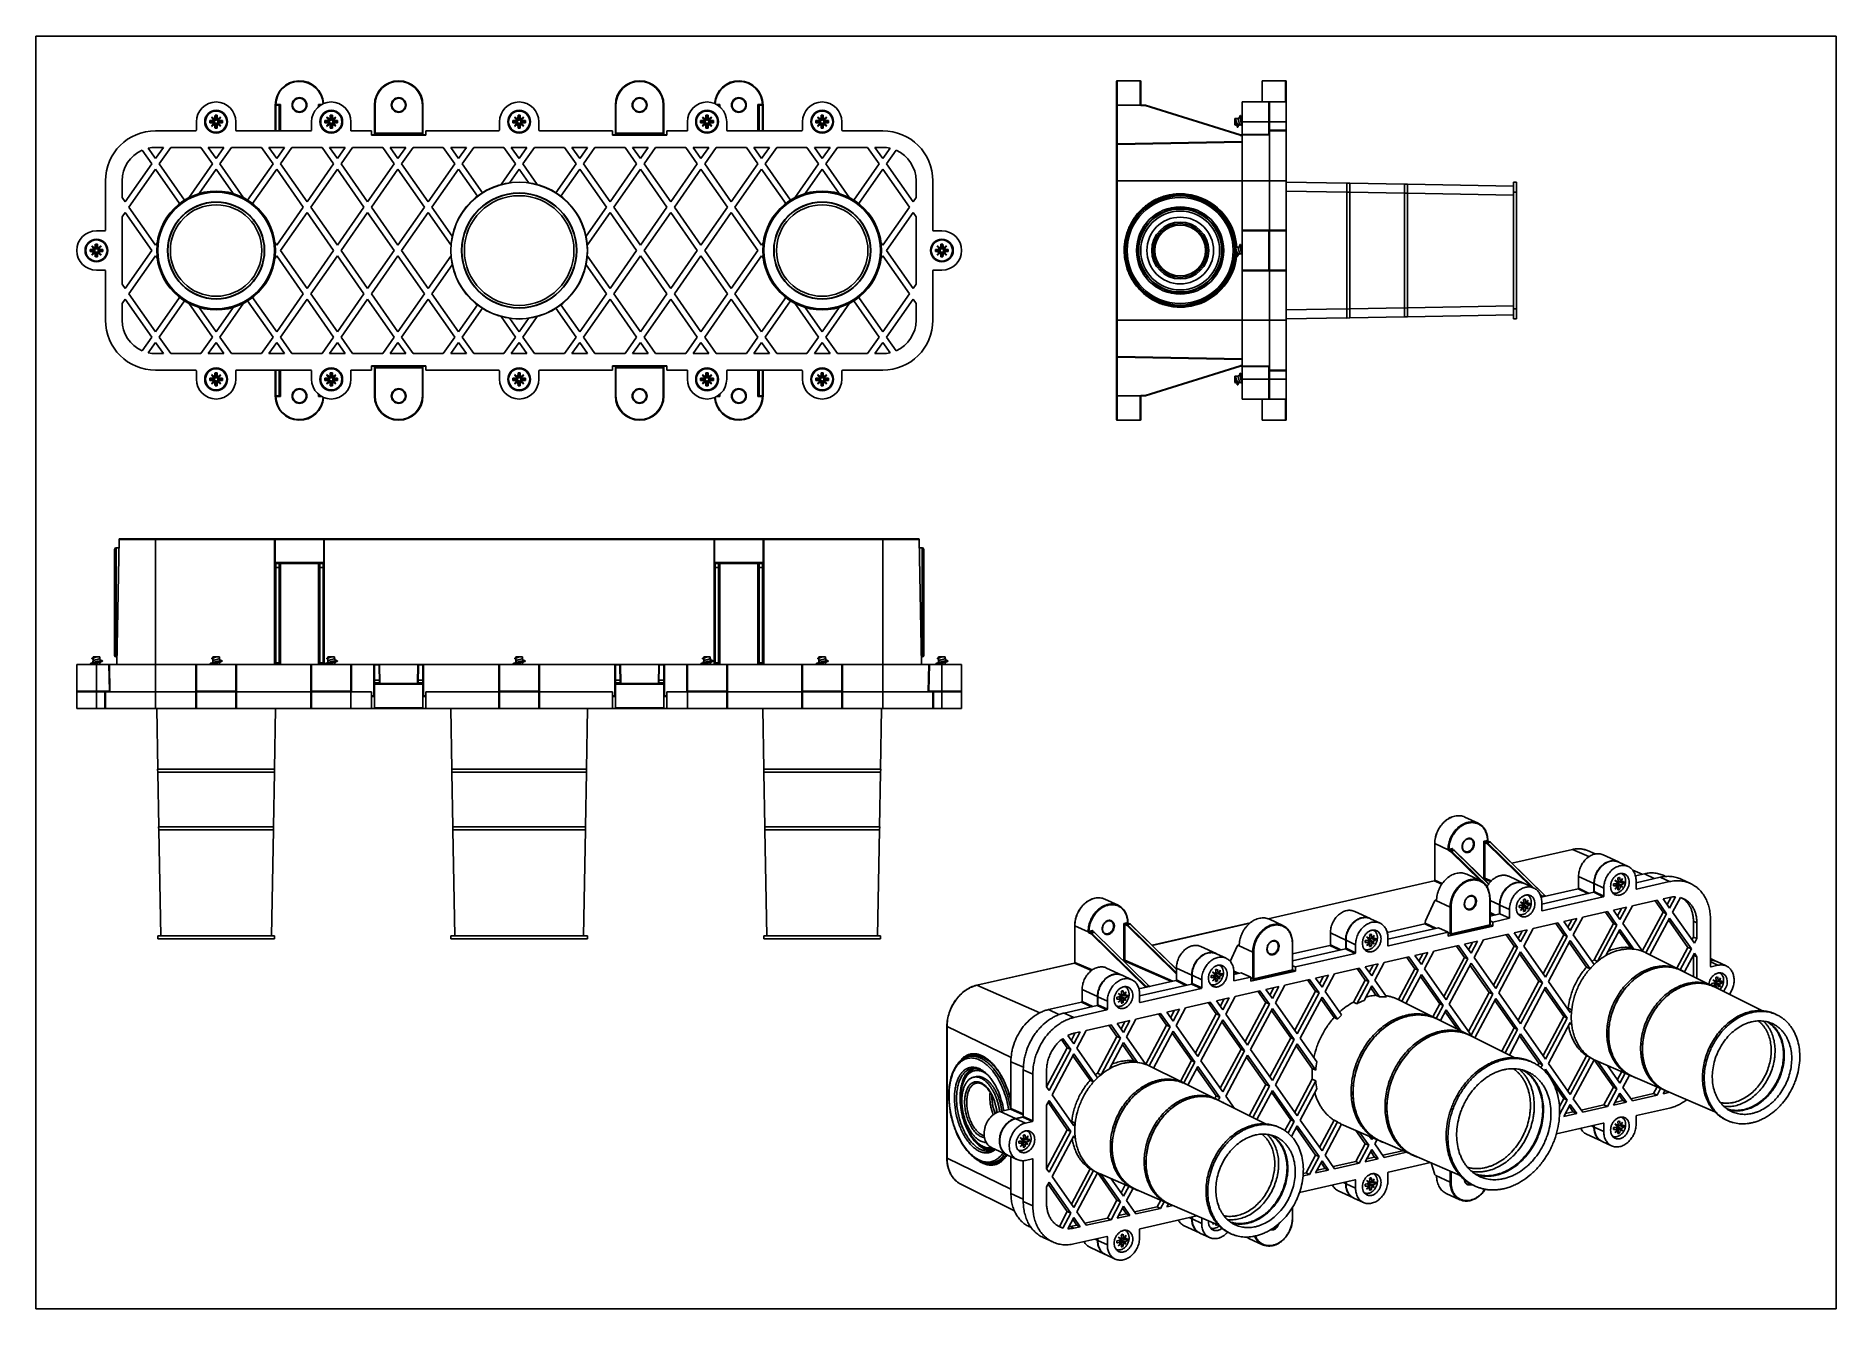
# Model space of a CAD drawing. Header units: millimetres. Extents: x 0 to 594, y 0 to 420.
import ezdxf

# ---------------------------------------------------------------- set-up
doc = ezdxf.new("R2010")
doc.units = ezdxf.units.MM
doc.header["$LTSCALE"] = 32.67
doc.layers.get('0').update_dxf_attribs({"linetype": 'CONTINUOUS'})
doc.layers.add('00_COMPONENTI', color=7, linetype='CONTINUOUS')

msp = doc.modelspace()

# ---------------------------------------------------------------- linework, layer by layer
at = {"color": 7, "linetype": 'Continuous'}
for p, q in [((0, 0), (0, 420)), ((0, 420), (594, 420)), ((594, 0), (594, 420)), ((0, 0), (594, 0))]:
    msp.add_line(p, q, dxfattribs=at)
at = {"layer": '00_COMPONENTI', "color": 7, "linetype": 'Continuous'}
for p, q in [((356.58, 293.43), (356.58, 405.03)), ((356.78, 405.23), (364.38, 405.23)), ((364.58, 405.03), (364.58, 397.43)), ((404.58, 405.23), (404.58, 398.23)), ((412.38, 405.23), (404.58, 405.23)), ((412.58, 293.43), (412.58, 405.03)), ((398.08, 300.23), (398.08, 398.23)), ((398.08, 398.23), (406.88, 398.23)), ((407.08, 300.23), (407.08, 398.23)), ((407.08, 398.23), (412.58, 398.23)), ((57.33, 392.09), (57.48, 391.94)), ((57.9, 393.26), (58.66, 392.5)), ((58.66, 392.5), (59.09, 391.94)), ((59.23, 392.08), (58.66, 392.5)), ((58.71, 392.13), (59.09, 391.94)), ((59.04, 392.45), (59.23, 392.08)), ((59.08, 393.83), (59.23, 393.68)), ((59.23, 392.08), (59.23, 393.68)), ((59.23, 393.68), (59.64, 393.68)), ((59.79, 393.83), (59.64, 393.68)), ((59.64, 393.68), (59.64, 392.08)), ((60.21, 392.5), (59.64, 392.08)), ((59.83, 392.45), (59.64, 392.08)), ((59.78, 391.94), (60.21, 392.5)), ((60.16, 392.13), (59.78, 391.94)), ((60.97, 393.26), (60.21, 392.5)), ((61.54, 392.09), (61.39, 391.94)), ((78.94, 397.23), (78.94, 388.73)), ((80.24, 397.23), (79.14, 397.23)), ((80.44, 388.73), (80.44, 397.03)), ((93.44, 397.03), (93.44, 396.85)), ((93.64, 397.23), (93.97, 397.23)), ((95.33, 392.09), (95.48, 391.94)), ((95.9, 393.26), (96.66, 392.5)), ((96.66, 392.5), (97.09, 391.94)), ((97.23, 392.08), (96.66, 392.5)), ((96.71, 392.13), (97.09, 391.94)), ((97.04, 392.45), (97.23, 392.08)), ((97.08, 393.83), (97.23, 393.68)), ((97.23, 392.08), (97.23, 393.68)), ((97.23, 393.68), (97.64, 393.68)), ((97.79, 393.83), (97.64, 393.68)), ((97.64, 393.68), (97.64, 392.08)), ((98.21, 392.5), (97.64, 392.08)), ((97.83, 392.45), (97.64, 392.08)), ((97.78, 391.94), (98.21, 392.5)), ((98.16, 392.13), (97.78, 391.94)), ((98.97, 393.26), (98.21, 392.5)), ((99.54, 392.09), (99.39, 391.94)), ((111.69, 387.43), (111.69, 397.23)), ((127.69, 397.23), (127.69, 387.43)), ((157.33, 392.09), (157.48, 391.94)), ((157.9, 393.26), (158.66, 392.5)), ((159.23, 392.08), (158.66, 392.5)), ((158.66, 392.5), (159.09, 391.94)), ((158.71, 392.13), (159.09, 391.94)), ((159.04, 392.45), (159.23, 392.08)), ((159.08, 393.83), (159.23, 393.68)), ((159.23, 392.08), (159.23, 393.68)), ((159.23, 393.68), (159.64, 393.68)), ((159.79, 393.83), (159.64, 393.68)), ((159.64, 393.68), (159.64, 392.08)), ((160.21, 392.5), (159.64, 392.08)), ((159.83, 392.45), (159.64, 392.08)), ((159.78, 391.94), (160.21, 392.5)), ((160.16, 392.13), (159.78, 391.94)), ((160.97, 393.26), (160.21, 392.5)), ((161.54, 392.09), (161.39, 391.94)), ((191.19, 387.43), (191.19, 397.23)), ((207.19, 397.23), (207.19, 387.43)), ((219.33, 392.09), (219.48, 391.94)), ((219.9, 393.26), (220.66, 392.5)), ((221.23, 392.08), (220.66, 392.5)), ((220.66, 392.5), (221.09, 391.94)), ((220.71, 392.13), (221.09, 391.94)), ((221.04, 392.45), (221.23, 392.08)), ((221.08, 393.83), (221.23, 393.68)), ((221.23, 393.68), (221.64, 393.68)), ((221.23, 392.08), (221.23, 393.68)), ((221.79, 393.83), (221.64, 393.68)), ((221.64, 393.68), (221.64, 392.08)), ((222.21, 392.5), (221.64, 392.08)), ((221.83, 392.45), (221.64, 392.08)), ((221.78, 391.94), (222.21, 392.5)), ((222.16, 392.13), (221.78, 391.94)), ((222.97, 393.26), (222.21, 392.5)), ((223.54, 392.09), (223.39, 391.94)), ((224.9, 397.23), (225.24, 397.23)), ((225.44, 396.85), (225.44, 397.03)), ((238.44, 397.03), (238.44, 388.73)), ((239.74, 397.23), (238.64, 397.23)), ((239.94, 397.23), (239.94, 388.73)), ((257.33, 392.09), (257.48, 391.94)), ((257.9, 393.26), (258.66, 392.5)), ((259.23, 392.08), (258.66, 392.5)), ((258.66, 392.5), (259.09, 391.94)), ((258.71, 392.13), (259.09, 391.94)), ((259.04, 392.45), (259.23, 392.08)), ((259.08, 393.83), (259.23, 393.68)), ((259.23, 393.68), (259.64, 393.68)), ((259.23, 392.08), (259.23, 393.68)), ((259.79, 393.83), (259.64, 393.68)), ((259.64, 393.68), (259.64, 392.08)), ((260.21, 392.5), (259.64, 392.08)), ((259.83, 392.45), (259.64, 392.08)), ((259.78, 391.94), (260.21, 392.5)), ((260.16, 392.13), (259.78, 391.94)), ((260.97, 393.26), (260.21, 392.5)), ((261.54, 392.09), (261.39, 391.94)), ((364.78, 397.23), (366.05, 397.23)), ((366.11, 397.22), (397.47, 387.42)), ((395.58, 392.82), (395.58, 390.65)), ((395.59, 392.82), (395.58, 392.82)), ((395.68, 392.82), (395.63, 392.82)), ((396.48, 392.82), (395.7, 392.82)), ((395.92, 392.41), (395.85, 392.6)), ((397.15, 393), (396.48, 392.82)), ((397.41, 393.73), (397.36, 393.73)), ((398.08, 392.87), (397.71, 392.97)), ((397.8, 392.68), (397.72, 392.92)), ((52.74, 388.73), (39.44, 388.73)), ((52.94, 391.73), (52.94, 388.93)), ((57.33, 391.37), (57.48, 391.52)), ((57.48, 391.52), (57.48, 391.94)), ((57.48, 391.94), (59.09, 391.94)), ((59.09, 391.52), (57.48, 391.52)), ((57.9, 390.2), (58.66, 390.96)), ((59.09, 391.52), (58.66, 390.96)), ((58.66, 390.96), (59.23, 391.38)), ((58.71, 391.34), (59.09, 391.52)), ((59.04, 391.01), (59.23, 391.38)), ((59.08, 389.63), (59.23, 389.78)), ((59.23, 389.78), (59.23, 391.38)), ((59.64, 389.78), (59.23, 389.78)), ((59.64, 391.38), (59.64, 389.78)), ((59.83, 391.01), (59.64, 391.38)), ((59.64, 391.38), (60.21, 390.96)), ((59.79, 389.63), (59.64, 389.78)), ((59.78, 391.94), (61.39, 391.94)), ((60.21, 390.96), (59.78, 391.52)), ((60.16, 391.34), (59.78, 391.52)), ((61.39, 391.52), (59.78, 391.52)), ((60.97, 390.2), (60.21, 390.96)), ((61.39, 391.94), (61.39, 391.52)), ((61.54, 391.37), (61.39, 391.52)), ((65.94, 388.93), (65.94, 391.73)), ((90.74, 388.73), (66.14, 388.73)), ((90.94, 391.73), (90.94, 388.93)), ((95.33, 391.37), (95.48, 391.52)), ((95.48, 391.52), (95.48, 391.94)), ((95.48, 391.94), (97.09, 391.94)), ((97.09, 391.52), (95.48, 391.52)), ((95.9, 390.2), (96.66, 390.96)), ((97.09, 391.52), (96.66, 390.96)), ((96.66, 390.96), (97.23, 391.38)), ((96.71, 391.34), (97.09, 391.52)), ((97.04, 391.01), (97.23, 391.38)), ((97.08, 389.63), (97.23, 389.78)), ((97.23, 389.78), (97.23, 391.38)), ((97.64, 389.78), (97.23, 389.78)), ((97.64, 391.38), (97.64, 389.78)), ((97.83, 391.01), (97.64, 391.38)), ((97.64, 391.38), (98.21, 390.96)), ((97.79, 389.63), (97.64, 389.78)), ((97.78, 391.94), (99.39, 391.94)), ((98.21, 390.96), (97.78, 391.52)), ((98.16, 391.34), (97.78, 391.52)), ((99.39, 391.52), (97.78, 391.52)), ((98.97, 390.2), (98.21, 390.96)), ((99.39, 391.94), (99.39, 391.52)), ((99.54, 391.37), (99.39, 391.52)), ((103.94, 388.73), (103.94, 391.73)), ((110.69, 388.73), (103.94, 388.73)), ((110.69, 388.73), (110.69, 387.33)), ((111.49, 387.41), (110.69, 387.41)), ((110.69, 387.33), (128.69, 387.33)), ((127.49, 387.73), (111.89, 387.73)), ((128.69, 387.41), (127.89, 387.41)), ((128.69, 388.73), (128.69, 387.33)), ((152.74, 388.73), (128.69, 388.73)), ((152.94, 391.73), (152.94, 388.93)), ((157.33, 391.37), (157.48, 391.52)), ((157.48, 391.52), (157.48, 391.94)), ((157.48, 391.94), (159.09, 391.94)), ((159.09, 391.52), (157.48, 391.52)), ((157.9, 390.2), (158.66, 390.96)), ((159.09, 391.52), (158.66, 390.96)), ((158.66, 390.96), (159.23, 391.38)), ((158.71, 391.34), (159.09, 391.52)), ((159.04, 391.01), (159.23, 391.38)), ((159.08, 389.63), (159.23, 389.78)), ((159.23, 389.78), (159.23, 391.38)), ((159.64, 389.78), (159.23, 389.78)), ((159.64, 391.38), (159.64, 389.78)), ((159.83, 391.01), (159.64, 391.38)), ((159.64, 391.38), (160.21, 390.96)), ((159.79, 389.63), (159.64, 389.78)), ((159.78, 391.94), (161.39, 391.94)), ((160.21, 390.96), (159.78, 391.52)), ((161.39, 391.52), (159.78, 391.52)), ((160.16, 391.34), (159.78, 391.52)), ((160.97, 390.2), (160.21, 390.96)), ((161.39, 391.94), (161.39, 391.52)), ((161.54, 391.37), (161.39, 391.52)), ((165.94, 388.93), (165.94, 391.73)), ((190.19, 388.73), (166.14, 388.73)), ((190.19, 388.73), (190.19, 387.33)), ((190.99, 387.41), (190.19, 387.41)), ((190.19, 387.33), (208.19, 387.33)), ((206.99, 387.73), (191.39, 387.73)), ((208.19, 387.41), (207.39, 387.41)), ((214.94, 388.73), (208.19, 388.73)), ((208.19, 388.73), (208.19, 387.33)), ((214.94, 388.73), (214.94, 391.73)), ((219.33, 391.37), (219.48, 391.52)), ((219.48, 391.94), (221.09, 391.94)), ((219.48, 391.52), (219.48, 391.94)), ((221.09, 391.52), (219.48, 391.52)), ((219.9, 390.2), (220.66, 390.96)), ((221.09, 391.52), (220.66, 390.96)), ((220.66, 390.96), (221.23, 391.38)), ((220.71, 391.34), (221.09, 391.52)), ((221.04, 391.01), (221.23, 391.38)), ((221.08, 389.63), (221.23, 389.78)), ((221.23, 389.78), (221.23, 391.38)), ((221.64, 389.78), (221.23, 389.78)), ((221.64, 391.38), (221.64, 389.78)), ((221.64, 391.38), (222.21, 390.96)), ((221.83, 391.01), (221.64, 391.38)), ((221.79, 389.63), (221.64, 389.78)), ((221.78, 391.94), (223.39, 391.94)), ((223.39, 391.52), (221.78, 391.52)), ((222.16, 391.34), (221.78, 391.52)), ((222.21, 390.96), (221.78, 391.52)), ((222.97, 390.2), (222.21, 390.96)), ((223.39, 391.94), (223.39, 391.52)), ((223.54, 391.37), (223.39, 391.52)), ((227.94, 391.73), (227.94, 388.93)), ((252.74, 388.73), (228.14, 388.73)), ((252.94, 391.73), (252.94, 388.93)), ((257.33, 391.37), (257.48, 391.52)), ((257.48, 391.94), (259.09, 391.94)), ((257.48, 391.52), (257.48, 391.94)), ((259.09, 391.52), (257.48, 391.52)), ((257.9, 390.2), (258.66, 390.96)), ((259.09, 391.52), (258.66, 390.96)), ((258.66, 390.96), (259.23, 391.38)), ((258.71, 391.34), (259.09, 391.52)), ((259.04, 391.01), (259.23, 391.38)), ((259.08, 389.63), (259.23, 389.78)), ((259.23, 389.78), (259.23, 391.38)), ((259.64, 389.78), (259.23, 389.78)), ((259.64, 391.38), (260.21, 390.96)), ((259.64, 391.38), (259.64, 389.78)), ((259.83, 391.01), (259.64, 391.38)), ((259.79, 389.63), (259.64, 389.78)), ((259.78, 391.94), (261.39, 391.94)), ((261.39, 391.52), (259.78, 391.52)), ((260.16, 391.34), (259.78, 391.52)), ((260.21, 390.96), (259.78, 391.52)), ((260.97, 390.2), (260.21, 390.96)), ((261.39, 391.94), (261.39, 391.52)), ((261.54, 391.37), (261.39, 391.52)), ((265.94, 388.93), (265.94, 391.73)), ((279.44, 388.73), (266.14, 388.73)), ((395.58, 390.65), (396.25, 390.47)), ((396.23, 390.53), (396.33, 390.21)), ((396.5, 389.9), (396.55, 389.9)), ((396.65, 390.45), (397.37, 390.64)), ((396.67, 390.46), (396.65, 390.45)), ((396.67, 390.46), (397.37, 390.64)), ((397.35, 390.65), (397.37, 390.64)), ((397.37, 390.64), (397.95, 390.49)), ((397.53, 387.41), (398.08, 387.41)), ((397.86, 390.77), (397.94, 390.54)), ((407.08, 387.26), (398.08, 387.41)), ((412.58, 388.73), (407.08, 388.73)), ((35.05, 382.32), (38.21, 377.79)), ((39.44, 379.54), (37.04, 382.97)), ((42.02, 383.23), (39.44, 379.54)), ((42.02, 383.23), (39.44, 383.23)), ((40.66, 377.79), (44.46, 383.23)), ((54.41, 383.23), (44.46, 383.23)), ((54.41, 383.23), (58.21, 377.79)), ((59.44, 379.54), (56.85, 383.23)), ((62.02, 383.23), (56.85, 383.23)), ((62.02, 383.23), (59.44, 379.54)), ((60.66, 377.79), (64.46, 383.23)), ((74.41, 383.23), (64.46, 383.23)), ((74.41, 383.23), (78.21, 377.79)), ((79.44, 379.54), (76.85, 383.23)), ((82.02, 383.23), (76.85, 383.23)), ((82.02, 383.23), (79.44, 379.54)), ((80.66, 377.79), (84.46, 383.23)), ((94.41, 383.23), (84.46, 383.23)), ((94.41, 383.23), (98.21, 377.79)), ((99.44, 379.54), (96.85, 383.23)), ((102.02, 383.23), (96.85, 383.23)), ((102.02, 383.23), (99.44, 379.54)), ((100.66, 377.79), (104.46, 383.23)), ((114.41, 383.23), (104.46, 383.23)), ((114.41, 383.23), (118.21, 377.79)), ((119.44, 379.54), (116.85, 383.23)), ((122.02, 383.23), (116.85, 383.23)), ((122.02, 383.23), (119.44, 379.54)), ((120.66, 377.79), (124.46, 383.23)), ((134.41, 383.23), (124.46, 383.23)), ((134.41, 383.23), (138.21, 377.79)), ((139.44, 379.54), (136.85, 383.23)), ((142.02, 383.23), (136.85, 383.23)), ((142.02, 383.23), (139.44, 379.54)), ((140.66, 377.79), (144.46, 383.23)), ((154.41, 383.23), (144.46, 383.23)), ((154.41, 383.23), (158.21, 377.79)), ((159.44, 379.54), (156.85, 383.23)), ((162.02, 383.23), (156.85, 383.23)), ((162.02, 383.23), (159.44, 379.54)), ((160.66, 377.79), (164.46, 383.23)), ((174.41, 383.23), (164.46, 383.23)), ((174.41, 383.23), (178.21, 377.79)), ((182.02, 383.23), (176.85, 383.23)), ((179.44, 379.54), (176.85, 383.23)), ((182.02, 383.23), (179.44, 379.54)), ((180.66, 377.79), (184.46, 383.23)), ((194.41, 383.23), (184.46, 383.23)), ((194.41, 383.23), (198.21, 377.79)), ((202.02, 383.23), (196.85, 383.23)), ((199.44, 379.54), (196.85, 383.23)), ((202.02, 383.23), (199.44, 379.54)), ((200.66, 377.79), (204.46, 383.23)), ((214.41, 383.23), (204.46, 383.23)), ((214.41, 383.23), (218.21, 377.79)), ((222.02, 383.23), (216.85, 383.23)), ((219.44, 379.54), (216.85, 383.23)), ((222.02, 383.23), (219.44, 379.54)), ((220.66, 377.79), (224.46, 383.23)), ((234.41, 383.23), (224.46, 383.23)), ((234.41, 383.23), (238.21, 377.79)), ((242.02, 383.23), (236.85, 383.23)), ((239.44, 379.54), (236.85, 383.23)), ((242.02, 383.23), (239.44, 379.54)), ((240.66, 377.79), (244.46, 383.23)), ((254.41, 383.23), (244.46, 383.23)), ((254.41, 383.23), (258.21, 377.79)), ((262.02, 383.23), (256.85, 383.23)), ((259.44, 379.54), (256.85, 383.23)), ((262.02, 383.23), (259.44, 379.54)), ((260.66, 377.79), (264.46, 383.23)), ((274.41, 383.23), (264.46, 383.23)), ((274.41, 383.23), (278.21, 377.79)), ((279.44, 383.23), (276.85, 383.23)), ((279.44, 379.54), (276.85, 383.23)), ((281.84, 382.97), (279.44, 379.54)), ((280.66, 377.79), (283.82, 382.32)), ((398.08, 384.96), (356.78, 384.23)), ((38.21, 377.79), (29.44, 365.26)), ((30.66, 363.51), (39.44, 376.05)), ((39.44, 376.05), (47.39, 364.69)), ((49.03, 365.84), (40.66, 377.79)), ((58.21, 377.79), (50.39, 366.62)), ((53.8, 368), (59.44, 376.05)), ((59.44, 376.05), (65.07, 368)), ((68.48, 366.62), (60.66, 377.79)), ((78.21, 377.79), (69.84, 365.84)), ((71.48, 364.69), (79.44, 376.05)), ((79.44, 376.05), (88.21, 363.51)), ((89.44, 365.26), (80.66, 377.79)), ((98.21, 377.79), (89.44, 365.26)), ((90.66, 363.51), (99.44, 376.05)), ((99.44, 376.05), (108.21, 363.51)), ((109.44, 365.26), (100.66, 377.79)), ((118.21, 377.79), (109.44, 365.26)), ((110.66, 363.51), (119.44, 376.05)), ((119.44, 376.05), (128.21, 363.51)), ((129.44, 365.26), (120.66, 377.79)), ((138.21, 377.79), (129.44, 365.26)), ((130.66, 363.51), (139.44, 376.05)), ((139.44, 376.05), (145.67, 367.15)), ((147.3, 368.3), (140.66, 377.79)), ((158.21, 377.79), (153.48, 371.03)), ((156.33, 371.62), (159.44, 376.05)), ((159.44, 376.05), (162.54, 371.62)), ((165.39, 371.03), (160.66, 377.79)), ((178.21, 377.79), (171.57, 368.3)), ((173.21, 367.15), (179.44, 376.05)), ((179.44, 376.05), (188.21, 363.51)), ((189.44, 365.26), (180.66, 377.79)), ((198.21, 377.79), (189.44, 365.26)), ((190.66, 363.51), (199.44, 376.05)), ((199.44, 376.05), (208.21, 363.51)), ((209.44, 365.26), (200.66, 377.79)), ((218.21, 377.79), (209.44, 365.26)), ((210.66, 363.51), (219.44, 376.05)), ((219.44, 376.05), (228.21, 363.51)), ((229.44, 365.26), (220.66, 377.79)), ((238.21, 377.79), (229.44, 365.26)), ((230.66, 363.51), (239.44, 376.05)), ((239.44, 376.05), (247.39, 364.69)), ((249.03, 365.84), (240.66, 377.79)), ((258.21, 377.79), (250.39, 366.62)), ((253.8, 368), (259.44, 376.05)), ((259.44, 376.05), (265.07, 368)), ((268.48, 366.62), (260.66, 377.79)), ((278.21, 377.79), (269.84, 365.84)), ((271.48, 364.69), (279.44, 376.05)), ((279.44, 376.05), (288.21, 363.51)), ((289.44, 365.26), (280.66, 377.79)), ((22.94, 372.23), (22.94, 355.93)), ((28.44, 372.23), (28.44, 366.68)), ((290.44, 366.68), (290.44, 372.23)), ((295.94, 355.93), (295.94, 372.23)), ((412.58, 371.8), (432.58, 371.45)), ((412.58, 368.83), (432.58, 368.48)), ((432.58, 326.96), (432.58, 371.5)), ((432.58, 371.5), (433.58, 371.48)), ((432.58, 368.53), (433.58, 368.51)), ((433.58, 326.98), (433.58, 371.48)), ((433.58, 371.43), (451.58, 371.12)), ((433.58, 368.46), (451.58, 368.15)), ((451.58, 371.17), (452.58, 371.15)), ((451.58, 327.3), (451.58, 371.17)), ((452.58, 327.31), (452.58, 371.15)), ((452.58, 371.1), (487.58, 370.49)), ((487.58, 371.73), (488.58, 371.73)), ((487.58, 326.73), (487.58, 371.73)), ((487.58, 368.48), (488.58, 368.48)), ((488.58, 326.73), (488.58, 371.73)), ((29.44, 365.26), (28.44, 366.68)), ((39.44, 350.97), (30.66, 363.51)), ((88.21, 363.51), (79.44, 350.97)), ((99.44, 350.97), (90.66, 363.51)), ((108.21, 363.51), (99.44, 350.97)), ((119.44, 350.97), (110.66, 363.51)), ((128.21, 363.51), (119.44, 350.97)), ((137.34, 353.97), (130.66, 363.51)), ((188.21, 363.51), (181.53, 353.97)), ((199.44, 350.97), (190.66, 363.51)), ((208.21, 363.51), (199.44, 350.97)), ((219.44, 350.97), (210.66, 363.51)), ((228.21, 363.51), (219.44, 350.97)), ((239.44, 350.97), (230.66, 363.51)), ((288.21, 363.51), (279.44, 350.97)), ((290.44, 366.68), (289.44, 365.26)), ((451.58, 368.2), (452.58, 368.18)), ((452.58, 368.13), (487.58, 367.52)), ((28.44, 360.34), (29.44, 361.77)), ((28.44, 360.34), (28.44, 338.12)), ((29.44, 361.77), (38.21, 349.23)), ((80.66, 349.23), (89.44, 361.77)), ((89.44, 361.77), (98.21, 349.23)), ((100.66, 349.23), (109.44, 361.77)), ((109.44, 361.77), (118.21, 349.23)), ((120.66, 349.23), (129.44, 361.77)), ((129.44, 361.77), (136.91, 351.09)), ((181.96, 351.09), (189.44, 361.77)), ((189.44, 361.77), (198.21, 349.23)), ((200.66, 349.23), (209.44, 361.77)), ((209.44, 361.77), (218.21, 349.23)), ((220.66, 349.23), (229.44, 361.77)), ((229.44, 361.77), (238.21, 349.23)), ((280.66, 349.23), (289.44, 361.77)), ((289.44, 361.77), (290.44, 360.34)), ((290.44, 338.12), (290.44, 360.34)), ((18.4, 350.76), (19.16, 350)), ((19.58, 351.33), (19.73, 351.18)), ((19.73, 349.58), (19.73, 351.18)), ((19.73, 351.18), (20.14, 351.18)), ((22.74, 355.73), (19.94, 355.73)), ((20.29, 351.33), (20.14, 351.18)), ((20.14, 351.18), (20.14, 349.58)), ((21.47, 350.76), (20.71, 350)), ((40, 351.78), (39.44, 350.97)), ((79.44, 350.97), (78.87, 351.78)), ((240, 351.78), (239.44, 350.97)), ((279.44, 350.97), (278.87, 351.78)), ((298.94, 355.73), (296.14, 355.73)), ((297.4, 350.76), (298.16, 350)), ((298.58, 351.33), (298.73, 351.18)), ((298.73, 351.18), (299.14, 351.18)), ((298.73, 349.58), (298.73, 351.18)), ((299.29, 351.33), (299.14, 351.18)), ((299.14, 351.18), (299.14, 349.58)), ((300.47, 350.76), (299.71, 350)), ((397.06, 350.47), (396.48, 350.32)), ((397.15, 350.5), (397.06, 350.47)), ((397.41, 351.23), (397.36, 351.23)), ((398.08, 350.37), (397.71, 350.47)), ((398.08, 355.73), (406.88, 355.73)), ((412.58, 355.73), (407.08, 355.73)), ((17.83, 349.59), (17.98, 349.44)), ((17.83, 348.87), (17.98, 349.02)), ((17.98, 349.02), (17.98, 349.44)), ((17.98, 349.44), (19.59, 349.44)), ((19.59, 349.02), (17.98, 349.02)), ((18.4, 347.7), (19.16, 348.46)), ((19.16, 350), (19.59, 349.44)), ((19.73, 349.58), (19.16, 350)), ((19.59, 349.02), (19.16, 348.46)), ((19.16, 348.46), (19.73, 348.88)), ((19.21, 349.63), (19.59, 349.44)), ((19.21, 348.84), (19.59, 349.02)), ((19.54, 349.95), (19.73, 349.58)), ((19.54, 348.51), (19.73, 348.88)), ((19.58, 347.13), (19.73, 347.28)), ((19.73, 347.28), (19.73, 348.88)), ((20.14, 347.28), (19.73, 347.28)), ((20.71, 350), (20.14, 349.58)), ((20.33, 349.95), (20.14, 349.58)), ((20.14, 348.88), (20.14, 347.28)), ((20.33, 348.51), (20.14, 348.88)), ((20.14, 348.88), (20.71, 348.46)), ((20.29, 347.13), (20.14, 347.28)), ((20.28, 349.44), (20.71, 350)), ((20.66, 349.63), (20.28, 349.44)), ((20.28, 349.44), (21.89, 349.44)), ((20.71, 348.46), (20.28, 349.02)), ((20.66, 348.84), (20.28, 349.02)), ((21.89, 349.02), (20.28, 349.02)), ((21.47, 347.7), (20.71, 348.46)), ((22.04, 349.59), (21.89, 349.44)), ((21.89, 349.44), (21.89, 349.02)), ((22.04, 348.87), (21.89, 349.02)), ((38.21, 349.23), (29.44, 336.69)), ((30.66, 334.95), (39.44, 347.49)), ((39.44, 347.49), (40, 346.68)), ((78.87, 346.68), (79.44, 347.49)), ((79.44, 347.49), (88.21, 334.95)), ((89.44, 336.69), (80.66, 349.23)), ((98.21, 349.23), (89.44, 336.69)), ((90.66, 334.95), (99.44, 347.49)), ((99.44, 347.49), (108.21, 334.95)), ((109.44, 336.69), (100.66, 349.23)), ((118.21, 349.23), (109.44, 336.69)), ((110.66, 334.95), (119.44, 347.49)), ((119.44, 347.49), (128.21, 334.95)), ((129.44, 336.69), (120.66, 349.23)), ((136.91, 347.37), (129.44, 336.69)), ((189.44, 336.69), (181.96, 347.37)), ((198.21, 349.23), (189.44, 336.69)), ((190.66, 334.95), (199.44, 347.49)), ((199.44, 347.49), (208.21, 334.95)), ((209.44, 336.69), (200.66, 349.23)), ((218.21, 349.23), (209.44, 336.69)), ((210.66, 334.95), (219.44, 347.49)), ((219.44, 347.49), (228.21, 334.95)), ((229.44, 336.69), (220.66, 349.23)), ((238.21, 349.23), (229.44, 336.69)), ((230.66, 334.95), (239.44, 347.49)), ((239.44, 347.49), (240, 346.68)), ((278.87, 346.68), (279.44, 347.49)), ((279.44, 347.49), (288.21, 334.95)), ((289.44, 336.69), (280.66, 349.23)), ((296.83, 349.59), (296.98, 349.44)), ((296.83, 348.87), (296.98, 349.02)), ((296.98, 349.44), (298.59, 349.44)), ((296.98, 349.02), (296.98, 349.44)), ((298.59, 349.02), (296.98, 349.02)), ((297.4, 347.7), (298.16, 348.46)), ((298.73, 349.58), (298.16, 350)), ((298.16, 350), (298.59, 349.44)), ((298.59, 349.02), (298.16, 348.46)), ((298.16, 348.46), (298.73, 348.88)), ((298.21, 349.63), (298.59, 349.44)), ((298.21, 348.84), (298.59, 349.02)), ((298.54, 349.95), (298.73, 349.58)), ((298.54, 348.51), (298.73, 348.88)), ((298.58, 347.13), (298.73, 347.28)), ((298.73, 347.28), (298.73, 348.88)), ((299.14, 347.28), (298.73, 347.28)), ((299.71, 350), (299.14, 349.58)), ((299.33, 349.95), (299.14, 349.58)), ((299.14, 348.88), (299.71, 348.46)), ((299.33, 348.51), (299.14, 348.88)), ((299.14, 348.88), (299.14, 347.28)), ((299.29, 347.13), (299.14, 347.28)), ((299.28, 349.44), (299.71, 350)), ((299.66, 349.63), (299.28, 349.44)), ((299.28, 349.44), (300.89, 349.44)), ((300.89, 349.02), (299.28, 349.02)), ((299.66, 348.84), (299.28, 349.02)), ((299.71, 348.46), (299.28, 349.02)), ((300.47, 347.7), (299.71, 348.46)), ((301.04, 349.59), (300.89, 349.44)), ((300.89, 349.44), (300.89, 349.02)), ((301.04, 348.87), (300.89, 349.02)), ((395.58, 350.32), (395.58, 348.15)), ((395.59, 350.32), (395.58, 350.32)), ((395.58, 348.15), (396.25, 347.97)), ((395.68, 350.32), (395.63, 350.32)), ((396.48, 350.32), (395.7, 350.32)), ((395.92, 349.91), (395.85, 350.1)), ((396.23, 348.03), (396.33, 347.71)), ((396.5, 347.4), (396.55, 347.4)), ((396.65, 347.95), (397.37, 348.14)), ((396.67, 347.96), (396.65, 347.95)), ((396.67, 347.96), (397.37, 348.14)), ((397.35, 348.15), (397.95, 347.99)), ((397.8, 350.18), (397.72, 350.42)), ((397.86, 348.27), (397.94, 348.04)), ((19.94, 342.73), (22.74, 342.73)), ((22.94, 342.53), (22.94, 326.23)), ((130.66, 334.95), (137.34, 344.49)), ((181.53, 344.49), (188.21, 334.95)), ((295.94, 326.23), (295.94, 342.53)), ((296.14, 342.73), (298.94, 342.73)), ((398.08, 342.73), (406.88, 342.73)), ((412.58, 342.73), (407.08, 342.73)), ((29.44, 336.69), (28.44, 338.12)), ((28.44, 331.78), (29.44, 333.21)), ((29.44, 333.21), (38.21, 320.67)), ((39.44, 322.41), (30.66, 334.95)), ((47.39, 333.77), (39.44, 322.41)), ((79.44, 322.41), (71.48, 333.77)), ((88.21, 334.95), (79.44, 322.41)), ((80.66, 320.67), (89.44, 333.21)), ((89.44, 333.21), (98.21, 320.67)), ((99.44, 322.41), (90.66, 334.95)), ((108.21, 334.95), (99.44, 322.41)), ((100.66, 320.67), (109.44, 333.21)), ((109.44, 333.21), (118.21, 320.67)), ((119.44, 322.41), (110.66, 334.95)), ((128.21, 334.95), (119.44, 322.41)), ((120.66, 320.67), (129.44, 333.21)), ((129.44, 333.21), (138.21, 320.67)), ((139.44, 322.41), (130.66, 334.95)), ((188.21, 334.95), (179.44, 322.41)), ((180.66, 320.67), (189.44, 333.21)), ((189.44, 333.21), (198.21, 320.67)), ((199.44, 322.41), (190.66, 334.95)), ((208.21, 334.95), (199.44, 322.41)), ((200.66, 320.67), (209.44, 333.21)), ((209.44, 333.21), (218.21, 320.67)), ((219.44, 322.41), (210.66, 334.95)), ((228.21, 334.95), (219.44, 322.41)), ((220.66, 320.67), (229.44, 333.21)), ((229.44, 333.21), (238.21, 320.67)), ((239.44, 322.41), (230.66, 334.95)), ((247.39, 333.77), (239.44, 322.41)), ((279.44, 322.41), (271.48, 333.77)), ((288.21, 334.95), (279.44, 322.41)), ((280.66, 320.67), (289.44, 333.21)), ((290.44, 338.12), (289.44, 336.69)), ((289.44, 333.21), (290.44, 331.78)), ((28.44, 331.78), (28.44, 326.23)), ((40.66, 320.67), (49.03, 332.62)), ((50.39, 331.84), (58.21, 320.67)), ((59.44, 322.41), (53.8, 330.46)), ((65.07, 330.46), (59.44, 322.41)), ((60.66, 320.67), (68.48, 331.84)), ((69.84, 332.62), (78.21, 320.67)), ((145.67, 331.31), (139.44, 322.41)), ((140.66, 320.67), (147.3, 330.16)), ((153.48, 327.43), (158.21, 320.67)), ((159.44, 322.41), (156.33, 326.85)), ((162.54, 326.85), (159.44, 322.41)), ((160.66, 320.67), (165.39, 327.43)), ((171.57, 330.16), (178.21, 320.67)), ((179.44, 322.41), (173.21, 331.31)), ((240.66, 320.67), (249.03, 332.62)), ((250.39, 331.84), (258.21, 320.67)), ((259.44, 322.41), (253.8, 330.46)), ((265.07, 330.46), (259.44, 322.41)), ((260.66, 320.67), (268.48, 331.84)), ((269.84, 332.62), (278.21, 320.67)), ((290.44, 326.23), (290.44, 331.78)), ((412.58, 329.63), (432.58, 329.98)), ((412.58, 326.67), (432.58, 327.01)), ((432.58, 329.93), (433.58, 329.95)), ((432.58, 326.96), (433.58, 326.98)), ((433.58, 330), (451.58, 330.31)), ((433.58, 327.03), (451.58, 327.35)), ((451.58, 330.26), (452.58, 330.28)), ((451.58, 327.3), (452.58, 327.31)), ((452.58, 330.33), (487.58, 330.94)), ((452.58, 327.36), (487.58, 327.98)), ((487.58, 329.98), (488.58, 329.98)), ((487.58, 326.73), (488.58, 326.73)), ((38.21, 320.67), (35.05, 316.14)), ((37.04, 315.5), (39.44, 318.92)), ((39.44, 318.92), (42.02, 315.23)), ((39.44, 315.23), (42.02, 315.23)), ((44.46, 315.23), (40.66, 320.67)), ((44.46, 315.23), (54.41, 315.23)), ((58.21, 320.67), (54.41, 315.23)), ((56.85, 315.23), (59.44, 318.92)), ((56.85, 315.23), (62.02, 315.23)), ((59.44, 318.92), (62.02, 315.23)), ((64.46, 315.23), (60.66, 320.67)), ((64.46, 315.23), (74.41, 315.23)), ((78.21, 320.67), (74.41, 315.23)), ((76.85, 315.23), (79.44, 318.92)), ((76.85, 315.23), (82.02, 315.23)), ((79.44, 318.92), (82.02, 315.23)), ((84.46, 315.23), (80.66, 320.67)), ((84.46, 315.23), (94.41, 315.23)), ((98.21, 320.67), (94.41, 315.23)), ((96.85, 315.23), (99.44, 318.92)), ((96.85, 315.23), (102.02, 315.23)), ((99.44, 318.92), (102.02, 315.23)), ((104.46, 315.23), (100.66, 320.67)), ((104.46, 315.23), (114.41, 315.23)), ((118.21, 320.67), (114.41, 315.23)), ((116.85, 315.23), (119.44, 318.92)), ((116.85, 315.23), (122.02, 315.23)), ((119.44, 318.92), (122.02, 315.23)), ((124.46, 315.23), (120.66, 320.67)), ((124.46, 315.23), (134.41, 315.23)), ((138.21, 320.67), (134.41, 315.23)), ((136.85, 315.23), (139.44, 318.92)), ((136.85, 315.23), (142.02, 315.23)), ((139.44, 318.92), (142.02, 315.23)), ((144.46, 315.23), (140.66, 320.67)), ((144.46, 315.23), (154.41, 315.23)), ((158.21, 320.67), (154.41, 315.23)), ((156.85, 315.23), (159.44, 318.92)), ((156.85, 315.23), (162.02, 315.23)), ((159.44, 318.92), (162.02, 315.23)), ((164.46, 315.23), (160.66, 320.67)), ((164.46, 315.23), (174.41, 315.23)), ((178.21, 320.67), (174.41, 315.23)), ((176.85, 315.23), (179.44, 318.92)), ((176.85, 315.23), (182.02, 315.23)), ((179.44, 318.92), (182.02, 315.23)), ((184.46, 315.23), (180.66, 320.67)), ((184.46, 315.23), (194.41, 315.23)), ((198.21, 320.67), (194.41, 315.23)), ((196.85, 315.23), (199.44, 318.92)), ((196.85, 315.23), (202.02, 315.23)), ((199.44, 318.92), (202.02, 315.23)), ((204.46, 315.23), (200.66, 320.67)), ((204.46, 315.23), (214.41, 315.23)), ((218.21, 320.67), (214.41, 315.23)), ((216.85, 315.23), (219.44, 318.92)), ((216.85, 315.23), (222.02, 315.23)), ((219.44, 318.92), (222.02, 315.23)), ((224.46, 315.23), (220.66, 320.67)), ((224.46, 315.23), (234.41, 315.23)), ((238.21, 320.67), (234.41, 315.23)), ((236.85, 315.23), (239.44, 318.92)), ((236.85, 315.23), (242.02, 315.23)), ((239.44, 318.92), (242.02, 315.23)), ((244.46, 315.23), (240.66, 320.67)), ((244.46, 315.23), (254.41, 315.23)), ((258.21, 320.67), (254.41, 315.23)), ((256.85, 315.23), (259.44, 318.92)), ((256.85, 315.23), (262.02, 315.23)), ((259.44, 318.92), (262.02, 315.23)), ((264.46, 315.23), (260.66, 320.67)), ((264.46, 315.23), (274.41, 315.23)), ((278.21, 320.67), (274.41, 315.23)), ((276.85, 315.23), (279.44, 318.92)), ((276.85, 315.23), (279.44, 315.23)), ((279.44, 318.92), (281.84, 315.5)), ((283.82, 316.14), (280.66, 320.67)), ((39.44, 309.73), (52.74, 309.73)), ((52.94, 309.53), (52.94, 306.73)), ((65.94, 306.73), (65.94, 309.53)), ((66.14, 309.73), (90.74, 309.73)), ((78.94, 301.23), (78.94, 309.73)), ((80.44, 301.43), (80.44, 309.73)), ((90.94, 309.53), (90.94, 306.73)), ((103.94, 306.73), (103.94, 309.73)), ((103.94, 309.73), (110.69, 309.73)), ((110.69, 309.73), (110.69, 311.13)), ((128.69, 311.13), (110.69, 311.13)), ((110.69, 311.05), (111.49, 311.05)), ((111.69, 301.23), (111.69, 311.03)), ((111.89, 310.73), (127.49, 310.73)), ((127.69, 311.03), (127.69, 301.23)), ((127.89, 311.05), (128.69, 311.05)), ((128.69, 309.73), (128.69, 311.13)), ((128.69, 309.73), (152.74, 309.73)), ((152.94, 309.53), (152.94, 306.73)), ((165.94, 306.73), (165.94, 309.53)), ((166.14, 309.73), (190.19, 309.73)), ((208.19, 311.13), (190.19, 311.13)), ((190.19, 311.13), (190.19, 309.73)), ((190.19, 311.05), (190.99, 311.05)), ((191.19, 301.23), (191.19, 311.03)), ((191.39, 310.73), (206.99, 310.73)), ((207.19, 311.03), (207.19, 301.23)), ((207.39, 311.05), (208.19, 311.05)), ((208.19, 311.13), (208.19, 309.73)), ((208.19, 309.73), (214.94, 309.73)), ((214.94, 306.73), (214.94, 309.73)), ((227.94, 309.53), (227.94, 306.73)), ((228.14, 309.73), (252.74, 309.73)), ((238.44, 309.73), (238.44, 301.43)), ((239.94, 301.23), (239.94, 309.73)), ((252.94, 309.53), (252.94, 306.73)), ((265.94, 306.73), (265.94, 309.53)), ((266.14, 309.73), (279.44, 309.73)), ((398.08, 313.51), (356.78, 314.23)), ((366.11, 301.24), (397.47, 311.04)), ((397.53, 311.05), (398.08, 311.05)), ((407.08, 311.2), (398.08, 311.05)), ((412.58, 309.73), (407.08, 309.73)), ((57.33, 307.09), (57.48, 306.94)), ((57.33, 306.37), (57.48, 306.52)), ((57.48, 306.52), (57.48, 306.94)), ((57.48, 306.94), (59.09, 306.94)), ((59.09, 306.52), (57.48, 306.52)), ((57.9, 308.26), (58.66, 307.5)), ((57.9, 305.2), (58.66, 305.96)), ((58.66, 307.5), (59.09, 306.94)), ((59.23, 307.08), (58.66, 307.5)), ((59.09, 306.52), (58.66, 305.96)), ((58.66, 305.96), (59.23, 306.38)), ((58.71, 307.13), (59.09, 306.94)), ((58.71, 306.34), (59.09, 306.52)), ((59.04, 307.45), (59.23, 307.08)), ((59.04, 306.01), (59.23, 306.38)), ((59.08, 308.83), (59.23, 308.68)), ((59.08, 304.63), (59.23, 304.78)), ((59.23, 307.08), (59.23, 308.68)), ((59.23, 308.68), (59.64, 308.68)), ((59.23, 304.78), (59.23, 306.38)), ((59.64, 304.78), (59.23, 304.78)), ((59.79, 308.83), (59.64, 308.68)), ((59.64, 308.68), (59.64, 307.08)), ((60.21, 307.5), (59.64, 307.08)), ((59.83, 307.45), (59.64, 307.08)), ((59.83, 306.01), (59.64, 306.38)), ((59.64, 306.38), (59.64, 304.78)), ((59.64, 306.38), (60.21, 305.96)), ((59.79, 304.63), (59.64, 304.78)), ((59.78, 306.94), (60.21, 307.5)), ((60.16, 307.13), (59.78, 306.94)), ((59.78, 306.94), (61.39, 306.94)), ((60.21, 305.96), (59.78, 306.52)), ((60.16, 306.34), (59.78, 306.52)), ((61.39, 306.52), (59.78, 306.52)), ((60.97, 308.26), (60.21, 307.5)), ((60.97, 305.2), (60.21, 305.96)), ((61.54, 307.09), (61.39, 306.94)), ((61.39, 306.94), (61.39, 306.52)), ((61.54, 306.37), (61.39, 306.52)), ((95.33, 307.09), (95.48, 306.94)), ((95.33, 306.37), (95.48, 306.52)), ((95.48, 306.52), (95.48, 306.94)), ((95.48, 306.94), (97.09, 306.94)), ((97.09, 306.52), (95.48, 306.52)), ((95.9, 308.26), (96.66, 307.5)), ((95.9, 305.2), (96.66, 305.96)), ((97.23, 307.08), (96.66, 307.5)), ((96.66, 307.5), (97.09, 306.94)), ((97.09, 306.52), (96.66, 305.96)), ((96.66, 305.96), (97.23, 306.38)), ((96.71, 307.13), (97.09, 306.94)), ((96.71, 306.34), (97.09, 306.52)), ((97.04, 307.45), (97.23, 307.08)), ((97.04, 306.01), (97.23, 306.38)), ((97.08, 308.83), (97.23, 308.68)), ((97.08, 304.63), (97.23, 304.78)), ((97.23, 307.08), (97.23, 308.68)), ((97.23, 308.68), (97.64, 308.68)), ((97.23, 304.78), (97.23, 306.38)), ((97.64, 304.78), (97.23, 304.78)), ((97.79, 308.83), (97.64, 308.68)), ((97.64, 308.68), (97.64, 307.08)), ((98.21, 307.5), (97.64, 307.08)), ((97.83, 307.45), (97.64, 307.08)), ((97.64, 306.38), (98.21, 305.96)), ((97.83, 306.01), (97.64, 306.38)), ((97.64, 306.38), (97.64, 304.78)), ((97.79, 304.63), (97.64, 304.78)), ((97.78, 306.94), (98.21, 307.5)), ((98.16, 307.13), (97.78, 306.94)), ((97.78, 306.94), (99.39, 306.94)), ((98.21, 305.96), (97.78, 306.52)), ((98.16, 306.34), (97.78, 306.52)), ((99.39, 306.52), (97.78, 306.52)), ((98.97, 308.26), (98.21, 307.5)), ((98.97, 305.2), (98.21, 305.96)), ((99.54, 307.09), (99.39, 306.94)), ((99.39, 306.94), (99.39, 306.52)), ((99.54, 306.37), (99.39, 306.52)), ((157.33, 307.09), (157.48, 306.94)), ((157.33, 306.37), (157.48, 306.52)), ((157.48, 306.94), (159.09, 306.94)), ((157.48, 306.52), (157.48, 306.94)), ((159.09, 306.52), (157.48, 306.52)), ((157.9, 308.26), (158.66, 307.5)), ((157.9, 305.2), (158.66, 305.96)), ((159.23, 307.08), (158.66, 307.5)), ((158.66, 307.5), (159.09, 306.94)), ((159.09, 306.52), (158.66, 305.96)), ((158.66, 305.96), (159.23, 306.38)), ((158.71, 307.13), (159.09, 306.94)), ((158.71, 306.34), (159.09, 306.52)), ((159.04, 307.45), (159.23, 307.08)), ((159.04, 306.01), (159.23, 306.38)), ((159.08, 308.83), (159.23, 308.68)), ((159.08, 304.63), (159.23, 304.78)), ((159.23, 308.68), (159.64, 308.68)), ((159.23, 307.08), (159.23, 308.68)), ((159.23, 304.78), (159.23, 306.38)), ((159.64, 304.78), (159.23, 304.78)), ((159.79, 308.83), (159.64, 308.68)), ((159.64, 308.68), (159.64, 307.08)), ((160.21, 307.5), (159.64, 307.08)), ((159.83, 307.45), (159.64, 307.08)), ((159.64, 306.38), (160.21, 305.96)), ((159.83, 306.01), (159.64, 306.38)), ((159.64, 306.38), (159.64, 304.78)), ((159.79, 304.63), (159.64, 304.78)), ((159.78, 306.94), (160.21, 307.5)), ((160.16, 307.13), (159.78, 306.94)), ((159.78, 306.94), (161.39, 306.94)), ((161.39, 306.52), (159.78, 306.52)), ((160.16, 306.34), (159.78, 306.52)), ((160.21, 305.96), (159.78, 306.52)), ((160.97, 308.26), (160.21, 307.5)), ((160.97, 305.2), (160.21, 305.96)), ((161.54, 307.09), (161.39, 306.94)), ((161.39, 306.94), (161.39, 306.52)), ((161.54, 306.37), (161.39, 306.52)), ((219.33, 307.09), (219.48, 306.94)), ((219.33, 306.37), (219.48, 306.52)), ((219.48, 306.94), (221.09, 306.94)), ((219.48, 306.52), (219.48, 306.94)), ((221.09, 306.52), (219.48, 306.52)), ((219.9, 308.26), (220.66, 307.5)), ((219.9, 305.2), (220.66, 305.96)), ((221.23, 307.08), (220.66, 307.5)), ((220.66, 307.5), (221.09, 306.94)), ((221.09, 306.52), (220.66, 305.96)), ((220.66, 305.96), (221.23, 306.38)), ((220.71, 307.13), (221.09, 306.94)), ((220.71, 306.34), (221.09, 306.52)), ((221.04, 307.45), (221.23, 307.08)), ((221.04, 306.01), (221.23, 306.38)), ((221.08, 308.83), (221.23, 308.68)), ((221.08, 304.63), (221.23, 304.78)), ((221.23, 308.68), (221.64, 308.68)), ((221.23, 307.08), (221.23, 308.68)), ((221.23, 304.78), (221.23, 306.38)), ((221.64, 304.78), (221.23, 304.78)), ((221.79, 308.83), (221.64, 308.68)), ((221.64, 308.68), (221.64, 307.08)), ((222.21, 307.5), (221.64, 307.08)), ((221.83, 307.45), (221.64, 307.08)), ((221.64, 306.38), (222.21, 305.96)), ((221.83, 306.01), (221.64, 306.38)), ((221.64, 306.38), (221.64, 304.78)), ((221.79, 304.63), (221.64, 304.78)), ((221.78, 306.94), (222.21, 307.5)), ((222.16, 307.13), (221.78, 306.94)), ((221.78, 306.94), (223.39, 306.94)), ((223.39, 306.52), (221.78, 306.52)), ((222.16, 306.34), (221.78, 306.52)), ((222.21, 305.96), (221.78, 306.52)), ((222.97, 308.26), (222.21, 307.5)), ((222.97, 305.2), (222.21, 305.96)), ((223.54, 307.09), (223.39, 306.94)), ((223.39, 306.94), (223.39, 306.52)), ((223.54, 306.37), (223.39, 306.52)), ((257.33, 307.09), (257.48, 306.94)), ((257.33, 306.37), (257.48, 306.52)), ((257.48, 306.94), (259.09, 306.94)), ((257.48, 306.52), (257.48, 306.94)), ((259.09, 306.52), (257.48, 306.52)), ((257.9, 308.26), (258.66, 307.5)), ((257.9, 305.2), (258.66, 305.96)), ((259.23, 307.08), (258.66, 307.5)), ((258.66, 307.5), (259.09, 306.94)), ((259.09, 306.52), (258.66, 305.96)), ((258.66, 305.96), (259.23, 306.38)), ((258.71, 307.13), (259.09, 306.94)), ((258.71, 306.34), (259.09, 306.52)), ((259.04, 307.45), (259.23, 307.08)), ((259.04, 306.01), (259.23, 306.38)), ((259.08, 308.83), (259.23, 308.68)), ((259.08, 304.63), (259.23, 304.78)), ((259.23, 308.68), (259.64, 308.68)), ((259.23, 307.08), (259.23, 308.68)), ((259.23, 304.78), (259.23, 306.38)), ((259.64, 304.78), (259.23, 304.78)), ((259.79, 308.83), (259.64, 308.68)), ((259.64, 308.68), (259.64, 307.08)), ((260.21, 307.5), (259.64, 307.08)), ((259.83, 307.45), (259.64, 307.08)), ((259.64, 306.38), (260.21, 305.96)), ((259.83, 306.01), (259.64, 306.38)), ((259.64, 306.38), (259.64, 304.78)), ((259.79, 304.63), (259.64, 304.78)), ((259.78, 306.94), (260.21, 307.5)), ((260.16, 307.13), (259.78, 306.94)), ((259.78, 306.94), (261.39, 306.94)), ((261.39, 306.52), (259.78, 306.52)), ((260.16, 306.34), (259.78, 306.52)), ((260.21, 305.96), (259.78, 306.52)), ((260.97, 308.26), (260.21, 307.5)), ((260.97, 305.2), (260.21, 305.96)), ((261.54, 307.09), (261.39, 306.94)), ((261.39, 306.94), (261.39, 306.52)), ((261.54, 306.37), (261.39, 306.52)), ((395.59, 307.82), (395.58, 307.82)), ((395.58, 307.82), (395.58, 305.65)), ((395.58, 305.65), (396.25, 305.47)), ((395.68, 307.82), (395.63, 307.82)), ((396.48, 307.82), (395.7, 307.82)), ((395.92, 307.41), (395.85, 307.6)), ((396.23, 305.53), (396.33, 305.21)), ((397.06, 307.97), (396.48, 307.82)), ((396.5, 304.9), (396.55, 304.9)), ((396.65, 305.45), (397.37, 305.64)), ((396.67, 305.46), (396.65, 305.45)), ((396.67, 305.46), (397.37, 305.64)), ((397.15, 308), (397.06, 307.97)), ((397.35, 305.65), (397.95, 305.49)), ((397.41, 308.73), (397.36, 308.73)), ((398.08, 307.87), (397.71, 307.97)), ((397.8, 307.68), (397.72, 307.92)), ((397.86, 305.77), (397.94, 305.54)), ((79.14, 301.23), (80.24, 301.23)), ((93.44, 301.61), (93.44, 301.43)), ((93.97, 301.23), (93.64, 301.23)), ((225.24, 301.23), (224.9, 301.23)), ((225.44, 301.43), (225.44, 301.61)), ((238.64, 301.23), (239.74, 301.23)), ((364.58, 293.43), (364.58, 301.03)), ((364.78, 301.23), (366.05, 301.23)), ((398.08, 300.23), (406.88, 300.23)), ((404.58, 300.23), (404.58, 293.23)), ((407.08, 300.23), (412.58, 300.23)), ((356.78, 293.23), (364.38, 293.23)), ((404.58, 293.23), (412.38, 293.23)), ((25.94, 250.63), (25.94, 215.63)), ((27.38, 251.13), (26.44, 251.13)), ((26.71, 212.63), (27.43, 253.93)), ((27.63, 254.13), (291.24, 254.13)), ((78.94, 212.63), (78.94, 253.93)), ((94.94, 212.63), (94.94, 253.93)), ((223.94, 212.63), (223.94, 253.93)), ((239.94, 253.93), (239.94, 212.63)), ((292.16, 212.63), (291.44, 253.93)), ((292.44, 251.13), (291.49, 251.13)), ((292.94, 215.63), (292.94, 250.63)), ((94.73, 246.13), (79.14, 246.13)), ((80.44, 212.63), (80.44, 245.93)), ((93.44, 245.93), (93.44, 212.63)), ((224.14, 246.13), (239.73, 246.13)), ((225.44, 212.63), (225.44, 245.93)), ((238.44, 245.93), (238.44, 212.63)), ((18.47, 214.65), (18.47, 214.6)), ((18.7, 214.45), (18.85, 214.4)), ((18.85, 214.81), (18.84, 214.81)), ((18.85, 215.13), (18.85, 214.86)), ((18.85, 215.13), (21.02, 215.13)), ((19.09, 214.94), (18.85, 214.86)), ((18.85, 214.81), (18.85, 214.81)), ((18.85, 214.55), (18.85, 213.8)), ((19.85, 215.07), (19.85, 215.12)), ((21.02, 215.13), (21.02, 214.68)), ((21.18, 214.1), (21.02, 214.68)), ((21.2, 214.01), (21.18, 214.1)), ((26.76, 215.13), (26.44, 215.13)), ((57.97, 214.65), (57.97, 214.6)), ((58.2, 214.45), (58.35, 214.4)), ((58.35, 214.81), (58.34, 214.81)), ((58.35, 215.13), (58.35, 214.86)), ((58.35, 215.13), (60.52, 215.13)), ((58.59, 214.94), (58.35, 214.86)), ((58.35, 214.81), (58.35, 214.81)), ((58.35, 214.55), (58.35, 213.8)), ((59.35, 215.07), (59.35, 215.12)), ((60.52, 215.13), (60.52, 214.68)), ((60.68, 214.1), (60.52, 214.68)), ((60.7, 214.01), (60.68, 214.1)), ((95.97, 214.65), (95.97, 214.6)), ((96.2, 214.45), (96.35, 214.4)), ((96.35, 214.81), (96.34, 214.81)), ((96.35, 215.13), (96.35, 214.86)), ((96.35, 215.13), (98.52, 215.13)), ((96.59, 214.94), (96.35, 214.86)), ((96.35, 214.81), (96.35, 214.81)), ((96.35, 214.55), (96.35, 213.8)), ((97.35, 215.07), (97.35, 215.12)), ((98.52, 215.13), (98.52, 214.68)), ((98.68, 214.1), (98.52, 214.68)), ((98.7, 214.01), (98.68, 214.1)), ((157.97, 214.65), (157.97, 214.6)), ((158.2, 214.45), (158.35, 214.4)), ((158.35, 214.81), (158.34, 214.81)), ((158.35, 215.13), (158.35, 214.86)), ((158.35, 215.13), (160.52, 215.13)), ((158.59, 214.94), (158.35, 214.86)), ((158.35, 214.81), (158.35, 214.81)), ((158.35, 214.55), (158.35, 213.8)), ((159.35, 215.07), (159.35, 215.12)), ((160.52, 215.13), (160.52, 214.68)), ((160.68, 214.1), (160.52, 214.68)), ((160.7, 214.01), (160.68, 214.1)), ((219.97, 214.65), (219.97, 214.6)), ((220.2, 214.45), (220.35, 214.4)), ((220.35, 214.81), (220.34, 214.81)), ((220.35, 215.13), (222.52, 215.13)), ((220.35, 215.13), (220.35, 214.86)), ((220.59, 214.94), (220.35, 214.86)), ((220.35, 214.81), (220.35, 214.81)), ((220.35, 214.55), (220.35, 213.8)), ((221.35, 215.07), (221.35, 215.12)), ((222.52, 215.13), (222.52, 214.68)), ((222.7, 214.01), (222.52, 214.68)), ((257.97, 214.65), (257.97, 214.6)), ((258.2, 214.45), (258.35, 214.4)), ((258.35, 214.81), (258.34, 214.81)), ((258.35, 215.13), (260.52, 215.13)), ((258.35, 215.13), (258.35, 214.86)), ((258.59, 214.94), (258.35, 214.86)), ((258.35, 214.81), (258.35, 214.81)), ((258.35, 214.55), (258.35, 213.8)), ((259.35, 215.07), (259.35, 215.12)), ((260.52, 215.13), (260.52, 214.68)), ((260.7, 214.01), (260.52, 214.68)), ((292.44, 215.13), (292.12, 215.13)), ((297.47, 214.65), (297.47, 214.6)), ((297.7, 214.45), (297.85, 214.4)), ((297.85, 214.81), (297.84, 214.81)), ((297.85, 215.13), (300.02, 215.13)), ((297.85, 215.13), (297.85, 214.86)), ((298.09, 214.94), (297.85, 214.86)), ((297.85, 214.81), (297.85, 214.81)), ((297.85, 214.55), (297.85, 213.8)), ((298.85, 215.07), (298.85, 215.12)), ((300.02, 215.13), (300.02, 214.68)), ((300.2, 214.01), (300.02, 214.68)), ((13.44, 212.63), (13.44, 203.83)), ((13.44, 212.63), (305.44, 212.63)), ((17.94, 212.91), (17.94, 212.86)), ((18.18, 212.71), (18.47, 212.63)), ((18.67, 212.65), (18.68, 212.63)), ((18.85, 213.81), (18.69, 213.21)), ((18.98, 213.3), (18.74, 213.22)), ((20.89, 213.36), (21.12, 213.43)), ((21.02, 212.87), (21.17, 213.45)), ((21.09, 212.63), (21.02, 212.89)), ((21.2, 213.55), (21.19, 213.55)), ((21.94, 213.75), (21.94, 213.8)), ((24.41, 203.63), (24.25, 212.63)), ((52.94, 212.63), (52.94, 203.83)), ((57.44, 212.91), (57.44, 212.86)), ((57.68, 212.71), (57.97, 212.63)), ((58.17, 212.65), (58.18, 212.63)), ((58.35, 213.81), (58.19, 213.21)), ((58.48, 213.3), (58.24, 213.22)), ((60.39, 213.36), (60.62, 213.43)), ((60.52, 212.87), (60.67, 213.45)), ((60.59, 212.63), (60.52, 212.89)), ((60.7, 213.55), (60.69, 213.55)), ((61.44, 213.75), (61.44, 213.8)), ((65.94, 212.63), (65.94, 203.83)), ((90.94, 203.83), (90.94, 212.63)), ((95.44, 212.91), (95.44, 212.86)), ((95.68, 212.71), (95.97, 212.63)), ((96.17, 212.65), (96.18, 212.63)), ((96.35, 213.81), (96.19, 213.21)), ((96.48, 213.3), (96.24, 213.22)), ((98.39, 213.36), (98.62, 213.43)), ((98.52, 212.87), (98.67, 213.45)), ((98.59, 212.63), (98.52, 212.89)), ((98.7, 213.55), (98.69, 213.55)), ((99.44, 213.75), (99.44, 213.8)), ((103.94, 203.83), (103.94, 212.63)), ((111.69, 198.33), (111.69, 212.63)), ((113.3, 206.32), (113.19, 212.63)), ((126.08, 206.32), (126.19, 212.63)), ((127.69, 212.63), (127.69, 198.33)), ((152.94, 212.63), (152.94, 203.83)), ((157.44, 212.91), (157.44, 212.86)), ((157.68, 212.71), (157.97, 212.63)), ((158.17, 212.65), (158.18, 212.63)), ((158.35, 213.8), (158.19, 213.21)), ((158.48, 213.3), (158.24, 213.22)), ((158.35, 213.81), (158.35, 213.8)), ((160.39, 213.36), (160.62, 213.43)), ((160.52, 212.87), (160.67, 213.45)), ((160.59, 212.63), (160.52, 212.89)), ((160.7, 213.55), (160.69, 213.55)), ((161.44, 213.75), (161.44, 213.8)), ((165.94, 212.63), (165.94, 203.83)), ((191.19, 198.33), (191.19, 212.63)), ((192.69, 212.63), (192.8, 206.32)), ((205.58, 206.32), (205.69, 212.63)), ((207.19, 198.33), (207.19, 212.63)), ((214.94, 203.83), (214.94, 212.63)), ((219.44, 212.91), (219.44, 212.86)), ((219.68, 212.71), (219.97, 212.63)), ((220.17, 212.65), (220.18, 212.63)), ((220.35, 213.8), (220.19, 213.21)), ((220.48, 213.3), (220.24, 213.22)), ((220.35, 213.81), (220.35, 213.8)), ((222.39, 213.36), (222.62, 213.43)), ((222.52, 212.89), (222.67, 213.45)), ((222.52, 212.87), (222.52, 212.89)), ((222.59, 212.63), (222.52, 212.89)), ((222.7, 213.55), (222.69, 213.55)), ((223.44, 213.75), (223.44, 213.8)), ((227.94, 203.83), (227.94, 212.63)), ((252.94, 212.63), (252.94, 203.83)), ((257.44, 212.91), (257.44, 212.86)), ((257.68, 212.71), (257.97, 212.63)), ((258.17, 212.65), (258.18, 212.63)), ((258.35, 213.8), (258.19, 213.21)), ((258.48, 213.3), (258.24, 213.22)), ((258.35, 213.81), (258.35, 213.8)), ((260.39, 213.36), (260.62, 213.43)), ((260.52, 212.89), (260.67, 213.45)), ((260.52, 212.87), (260.52, 212.89)), ((260.59, 212.63), (260.52, 212.89)), ((260.7, 213.55), (260.69, 213.55)), ((261.44, 213.75), (261.44, 213.8)), ((265.94, 212.63), (265.94, 203.83)), ((294.62, 212.63), (294.46, 203.63)), ((296.94, 212.91), (296.94, 212.86)), ((297.18, 212.71), (297.47, 212.63)), ((297.67, 212.65), (297.68, 212.63)), ((297.85, 213.8), (297.69, 213.21)), ((297.98, 213.3), (297.74, 213.22)), ((297.85, 213.81), (297.85, 213.8)), ((299.89, 213.36), (300.12, 213.43)), ((300.02, 212.89), (300.17, 213.45)), ((300.02, 212.87), (300.02, 212.89)), ((300.09, 212.63), (300.02, 212.89)), ((300.2, 213.55), (300.19, 213.55)), ((300.94, 213.75), (300.94, 213.8)), ((305.44, 212.63), (305.44, 203.83)), ((13.44, 203.63), (13.44, 198.13)), ((13.44, 203.63), (110.69, 203.63)), ((22.94, 198.13), (22.94, 203.63)), ((52.94, 198.13), (52.94, 203.63)), ((65.94, 203.63), (65.94, 198.13)), ((90.94, 198.13), (90.94, 203.63)), ((103.94, 203.63), (103.94, 198.13)), ((110.69, 198.13), (110.69, 203.63)), ((110.69, 202.13), (111.69, 202.13)), ((127.67, 206.13), (111.7, 206.13)), ((127.69, 202.13), (128.69, 202.13)), ((128.69, 198.13), (128.69, 203.63)), ((128.69, 203.63), (190.19, 203.63)), ((152.94, 198.13), (152.94, 203.63)), ((165.94, 203.63), (165.94, 198.13)), ((190.19, 198.13), (190.19, 203.63)), ((190.19, 202.13), (191.19, 202.13)), ((207.17, 206.13), (191.2, 206.13)), ((207.19, 202.13), (208.19, 202.13)), ((208.19, 203.63), (305.44, 203.63)), ((208.19, 198.13), (208.19, 203.63)), ((214.94, 198.13), (214.94, 203.63)), ((227.94, 198.13), (227.94, 203.63)), ((252.94, 198.13), (252.94, 203.63)), ((265.94, 203.63), (265.94, 198.13)), ((295.94, 203.63), (295.94, 198.13)), ((305.44, 203.63), (305.44, 198.13)), ((13.44, 198.13), (305.44, 198.13)), ((39.84, 198.13), (40.18, 178.13)), ((79.04, 198.13), (78.69, 178.13)), ((136.87, 198.13), (137.22, 178.13)), ((182, 198.13), (181.65, 178.13)), ((239.84, 198.13), (240.18, 178.13)), ((279.04, 198.13), (278.69, 178.13)), ((40.13, 178.13), (40.15, 177.13)), ((40.13, 178.13), (78.74, 178.13)), ((40.15, 177.13), (78.72, 177.13)), ((40.2, 177.13), (40.52, 159.13)), ((78.67, 177.13), (78.36, 159.13)), ((78.74, 178.13), (78.72, 177.13)), ((137.17, 178.13), (137.19, 177.13)), ((181.7, 178.13), (137.17, 178.13)), ((181.68, 177.13), (137.19, 177.13)), ((137.24, 177.13), (137.55, 159.13)), ((181.63, 177.13), (181.32, 159.13)), ((181.7, 178.13), (181.68, 177.13)), ((240.13, 178.13), (278.74, 178.13)), ((240.13, 178.13), (240.15, 177.13)), ((240.15, 177.13), (278.72, 177.13)), ((240.2, 177.13), (240.52, 159.13)), ((278.67, 177.13), (278.36, 159.13)), ((278.74, 178.13), (278.72, 177.13)), ((471.53, 162.29), (475.89, 160.26)), ((40.47, 159.13), (40.48, 158.13)), ((40.47, 159.13), (78.41, 159.13)), ((40.48, 158.13), (78.39, 158.13)), ((40.53, 158.13), (41.14, 123.13)), ((78.34, 158.13), (77.73, 123.13)), ((78.41, 159.13), (78.39, 158.13)), ((181.37, 159.13), (137.5, 159.13)), ((137.5, 159.13), (137.52, 158.13)), ((181.35, 158.13), (137.52, 158.13)), ((137.57, 158.13), (138.18, 123.13)), ((181.3, 158.13), (180.69, 123.13)), ((181.37, 159.13), (181.35, 158.13)), ((240.47, 159.13), (278.41, 159.13)), ((240.47, 159.13), (240.48, 158.13)), ((240.48, 158.13), (278.39, 158.13)), ((240.53, 158.13), (241.14, 123.13)), ((278.34, 158.13), (277.73, 123.13)), ((278.41, 159.13), (278.39, 158.13)), ((461.57, 141.48), (461.57, 153.58)), ((468.07, 151.31), (467.35, 151.64)), ((479.4, 140.22), (468.13, 151.27)), ((479.22, 154.35), (479.95, 154.01)), ((480.01, 153.97), (497.99, 136.35)), ((487.05, 147.07), (507.03, 151.62)), ((514.51, 150.13), (511.95, 151.24)), ((517.12, 149.85), (522.17, 147.5)), ((476.6, 141.35), (472.12, 143.43)), ((491.04, 140.41), (485.99, 142.76)), ((509.05, 138.85), (509.05, 142.74)), ((522.28, 147.45), (525.43, 145.98)), ((530.01, 143.44), (526.94, 144.76)), ((530.76, 143.61), (527.81, 142.94)), ((537.39, 142.91), (537.76, 142.73)), ((406.63, 128.74), (461.4, 141.22)), ((494.31, 138.89), (491.15, 140.36)), ((508.89, 138.62), (496.69, 135.84)), ((514.05, 137.47), (496.89, 133.56)), ((514.22, 140.34), (514.22, 137.7)), ((517.37, 138.88), (517.37, 136.23)), ((521.89, 139.68), (521.18, 140.32)), ((522.16, 140.8), (521.43, 140.97)), ((521.43, 140.35), (521.43, 140.09)), ((521.58, 140.37), (521.89, 140.17)), ((522.81, 139.58), (521.58, 140.37)), ((522.44, 140.83), (521.7, 140.66)), ((521.89, 140.17), (521.72, 140.4)), ((523.07, 139.95), (521.83, 140.5)), ((523.49, 139.14), (521.89, 140.17)), ((522.16, 139.43), (521.89, 139.68)), ((521.89, 139.68), (521.89, 139.68)), ((522.54, 138.38), (522.05, 138.63)), ((522.81, 140.94), (522.14, 141.03)), ((523.07, 140.7), (522.15, 140.89)), ((522.81, 139.58), (523.49, 139.14)), ((523.97, 140.35), (523.22, 140.74)), ((535.92, 142.46), (528.02, 140.65)), ((528.02, 138.66), (528.02, 141.3)), ((539.08, 140.99), (528.18, 138.5)), ((542.88, 141.82), (546.03, 140.35)), ((352.76, 135.21), (357.12, 133.19)), ((435.2, 131.18), (440.25, 128.83)), ((458.55, 128.09), (461.46, 134.57)), ((462.16, 134.93), (461.72, 134.83)), ((479.82, 135.55), (479.82, 126.76)), ((483.09, 130.41), (483.09, 133.25)), ((486.24, 128.94), (486.24, 131.78)), ((490.77, 132.59), (490.05, 133.22)), ((490.3, 133.26), (490.3, 133)), ((491.03, 133.7), (490.31, 133.87)), ((490.45, 133.28), (490.77, 133.08)), ((491.68, 132.48), (490.45, 133.28)), ((491.31, 133.73), (490.57, 133.56)), ((490.77, 133.08), (490.59, 133.3)), ((491.95, 132.85), (490.71, 133.4)), ((490.77, 132.59), (490.76, 132.58)), ((491.03, 132.34), (490.76, 132.58)), ((492.37, 132.04), (490.77, 133.08)), ((491.41, 131.28), (490.92, 131.53)), ((491.68, 133.85), (491.01, 133.93)), ((491.95, 133.6), (491.03, 133.79)), ((491.68, 132.48), (492.37, 132.04)), ((492.84, 133.26), (492.09, 133.64)), ((496.89, 134.21), (496.89, 131.56)), ((517.21, 136), (497.05, 131.41)), ((498.01, 136.34), (498.29, 136.21)), ((518.58, 131.11), (510.43, 129.26)), ((520.55, 127.22), (517.91, 130.96)), ((518.58, 131.11), (521.69, 126.68)), ((524.81, 132.54), (520.58, 131.57)), ((522.69, 128.56), (520.58, 131.57)), ((523.18, 132.16), (521.88, 129.72)), ((524.81, 132.54), (522.69, 128.56)), ((523.69, 127.14), (526.81, 132.99)), ((534.96, 134.85), (526.81, 132.99)), ((536.93, 130.95), (530.07, 118.09)), ((536.93, 130.95), (534.29, 134.7)), ((534.96, 134.85), (538.08, 130.42)), ((536.93, 130.95), (538.08, 130.42)), ((539.08, 135.79), (536.96, 135.31)), ((539.08, 132.3), (536.96, 135.31)), ((539.56, 135.88), (538.26, 133.45)), ((541.04, 135.99), (539.08, 132.3)), ((540.08, 130.88), (542.67, 135.74)), ((547.27, 120.66), (540.08, 130.88)), ((342.8, 114.4), (342.8, 126.5)), ((361.18, 126.94), (360.45, 127.27)), ((376.35, 112.08), (361.23, 126.9)), ((368.28, 119.99), (400.63, 127.37)), ((411.48, 126.5), (407, 128.58)), ((440.36, 128.78), (443.52, 127.31)), ((458.31, 127.09), (445.9, 124.26)), ((462.81, 125.79), (446.1, 121.98)), ((458.47, 127.32), (458.47, 127.64)), ((465.97, 124.32), (462.81, 125.79)), ((465.97, 123), (480.71, 126.36)), ((479.66, 126.56), (466.88, 123.65)), ((483.09, 130.41), (479.82, 129.66)), ((480.71, 127.68), (479.82, 128.1)), ((480.71, 126.36), (479.82, 126.78)), ((486.24, 128.94), (480.71, 127.68)), ((480.71, 127.68), (480.71, 126.36)), ((486.24, 128.94), (483.09, 130.41)), ((492.05, 125.07), (487.81, 124.1)), ((492.05, 125.07), (489.93, 121.09)), ((490.93, 119.67), (494.05, 125.52)), ((502.19, 127.38), (494.05, 125.52)), ((504.16, 123.48), (501.53, 127.23)), ((502.19, 127.38), (505.31, 122.95)), ((508.43, 128.8), (504.19, 127.84)), ((506.31, 124.83), (504.19, 127.84)), ((506.8, 128.43), (505.5, 125.98)), ((508.43, 128.8), (506.31, 124.83)), ((507.31, 123.41), (510.43, 129.26)), ((520.55, 127.22), (514.14, 115.19)), ((521.69, 126.68), (515.28, 114.66)), ((518.08, 116.6), (522.69, 125.26)), ((520.55, 127.22), (521.69, 126.68)), ((522.69, 125.26), (527.31, 118.71)), ((530.1, 118.04), (523.69, 127.14)), ((538.08, 130.42), (531.22, 117.55)), ((532.61, 116.86), (539.08, 129)), ((545.12, 119.32), (538.74, 128.37)), ((539.08, 129), (546.27, 118.78)), ((546.94, 122.73), (546.94, 127.97)), ((548.09, 122.2), (548.09, 127.44)), ((552.59, 113.06), (552.59, 128.47)), ((40.19, 123.13), (40.19, 122.13)), ((40.19, 123.13), (78.69, 123.13)), ((40.19, 122.13), (78.69, 122.13)), ((78.69, 123.13), (78.69, 122.13)), ((136.94, 123.13), (181.94, 123.13)), ((136.94, 123.13), (136.94, 122.13)), ((136.94, 122.13), (181.94, 122.13)), ((181.94, 123.13), (181.94, 122.13)), ((240.19, 123.13), (278.69, 123.13)), ((240.19, 123.13), (240.19, 122.13)), ((240.19, 122.13), (278.69, 122.13)), ((278.69, 123.13), (278.69, 122.13)), ((349.3, 124.23), (348.57, 124.57)), ((367.34, 106.56), (349.35, 124.19)), ((384.42, 119.6), (389.46, 117.25)), ((396.33, 119.73), (394.08, 114.7)), ((397.04, 120.08), (396.6, 119.98)), ((414.69, 120.7), (414.69, 111.91)), ((426.97, 119.95), (414.69, 117.15)), ((427.14, 120.18), (427.14, 124.07)), ((432.3, 121.67), (432.3, 119.02)), ((435.45, 120.2), (435.45, 117.56)), ((439.98, 121.01), (439.26, 121.64)), ((440.25, 122.12), (439.52, 122.29)), ((439.52, 121.68), (439.52, 121.42)), ((439.66, 121.7), (439.98, 121.5)), ((440.89, 120.91), (439.66, 121.7)), ((440.52, 122.16), (439.78, 121.99)), ((439.98, 121.5), (439.8, 121.72)), ((441.16, 121.28), (439.92, 121.82)), ((439.98, 121.01), (439.97, 121)), ((440.25, 120.76), (439.97, 121)), ((441.58, 120.47), (439.98, 121.5)), ((440.63, 119.7), (440.13, 119.96)), ((440.89, 122.27), (440.23, 122.36)), ((441.16, 122.02), (440.24, 122.22)), ((440.89, 120.91), (441.58, 120.47)), ((442.06, 121.68), (441.3, 122.07)), ((446.1, 119.98), (446.1, 122.63)), ((465.97, 124.32), (446.27, 119.83)), ((469.43, 119.91), (461.28, 118.05)), ((465.97, 124.32), (465.97, 123)), ((465.97, 124.03), (466.75, 123.66)), ((468.76, 119.76), (471.4, 116.01)), ((469.43, 119.91), (472.55, 115.48)), ((475.66, 121.33), (471.43, 120.37)), ((473.55, 117.36), (471.43, 120.37)), ((474.03, 120.96), (472.73, 118.51)), ((475.66, 121.33), (473.55, 117.36)), ((474.55, 115.94), (477.66, 121.79)), ((485.81, 123.64), (477.66, 121.79)), ((487.78, 119.75), (480.92, 106.88)), ((488.93, 119.22), (481.74, 105.72)), ((485.14, 123.49), (487.78, 119.75)), ((485.81, 123.64), (488.93, 119.22)), ((487.78, 119.75), (488.93, 119.22)), ((489.93, 121.09), (487.81, 124.1)), ((490.42, 124.7), (489.11, 122.25)), ((498.12, 109.46), (490.93, 119.67)), ((504.16, 123.48), (497.31, 110.61)), ((505.31, 122.95), (498.12, 109.46)), ((499.12, 108.03), (506.31, 121.53)), ((504.16, 123.48), (505.31, 122.95)), ((511.68, 112.81), (505.98, 120.91)), ((506.31, 121.53), (512.83, 112.27)), ((514.17, 113.67), (507.31, 123.41)), ((526.16, 119.24), (522.36, 124.64)), ((526.16, 119.24), (527.31, 118.71)), ((545.12, 119.32), (541.46, 112.44)), ((545.12, 119.32), (546.27, 118.78)), ((546.94, 122.73), (546.45, 121.82)), ((546.94, 122.73), (548.09, 122.2)), ((548.09, 122.2), (547.27, 120.66)), ((310.43, 106.81), (342.62, 114.15)), ((389.58, 117.2), (392.73, 115.73)), ((432.14, 118.8), (414.69, 114.82)), ((415.59, 112.84), (414.69, 113.26)), ((435.29, 117.33), (415.59, 112.84)), ((442.9, 113.86), (438.66, 112.9)), ((440.78, 109.89), (438.66, 112.9)), ((441.27, 113.49), (439.96, 111.04)), ((442.9, 113.86), (440.78, 109.89)), ((441.78, 108.47), (444.9, 114.32)), ((453.04, 116.18), (444.9, 114.32)), ((452.38, 116.02), (455.01, 112.28)), ((453.04, 116.18), (456.16, 111.75)), ((459.28, 117.6), (455.04, 116.63)), ((457.16, 113.62), (455.04, 116.63)), ((457.65, 117.23), (456.35, 114.78)), ((459.28, 117.6), (457.16, 113.62)), ((458.16, 112.2), (461.28, 118.05)), ((471.4, 116.01), (464.54, 103.14)), ((472.55, 115.48), (465.35, 101.99)), ((466.35, 100.57), (473.55, 114.06)), ((471.4, 116.01), (472.55, 115.48)), ((473.21, 113.44), (479.59, 104.38)), ((473.55, 114.06), (480.74, 103.84)), ((481.74, 105.72), (474.55, 115.94)), ((482.74, 104.3), (489.93, 117.79)), ((489.6, 117.17), (495.97, 108.11)), ((489.93, 117.79), (497.12, 107.58)), ((514.14, 115.19), (515.28, 114.66)), ((530.06, 118.1), (530.96, 117.68)), ((531.22, 117.55), (530.96, 117.68)), ((531.22, 117.55), (541.63, 112.36)), ((546.27, 118.78), (542.61, 111.92)), ((543.98, 111.19), (547.27, 117.36)), ((546.94, 116.73), (546.94, 116.74)), ((546.94, 116.73), (548.09, 116.2)), ((546.94, 109.71), (546.94, 116.73)), ((547.27, 117.36), (548.09, 116.2)), ((548.09, 109.14), (548.09, 116.2)), ((552.59, 115.59), (554.52, 114.7)), ((555.05, 113.43), (552.76, 112.9)), ((554.64, 114.64), (557.79, 113.18)), ((353.29, 112.5), (358.33, 110.16)), ((358.45, 110.1), (361.6, 108.64)), ((376.19, 108.37), (363.98, 105.59)), ((381.35, 107.22), (364.19, 103.31)), ((376.35, 112.49), (376.35, 108.6)), ((381.51, 110.09), (381.51, 107.44)), ((384.67, 108.62), (384.67, 105.98)), ((389.19, 109.43), (388.48, 110.07)), ((389.46, 110.54), (388.73, 110.71)), ((388.73, 110.1), (388.73, 109.84)), ((390.1, 109.33), (388.87, 110.12)), ((388.87, 110.12), (389.19, 109.92)), ((389.74, 110.58), (388.99, 110.41)), ((389.19, 109.92), (389.02, 110.15)), ((390.37, 109.7), (389.13, 110.25)), ((390.79, 108.89), (389.19, 109.92)), ((389.19, 109.43), (389.19, 109.42)), ((389.46, 109.18), (389.19, 109.42)), ((389.84, 108.12), (389.35, 108.38)), ((390.1, 110.69), (389.44, 110.78)), ((390.37, 110.44), (389.45, 110.64)), ((390.1, 109.33), (390.79, 108.89)), ((391.27, 110.1), (390.52, 110.49)), ((395.32, 108.22), (395.32, 111.05)), ((397.69, 110.94), (395.32, 110.4)), ((400.85, 109.48), (395.32, 108.22)), ((400.85, 109.48), (397.69, 110.94)), ((400.85, 108.15), (415.59, 111.51)), ((400.85, 109.48), (400.85, 108.15)), ((400.85, 109.18), (401.63, 108.82)), ((414.54, 111.72), (401.76, 108.8)), ((420.28, 108.71), (412.13, 106.85)), ((415.59, 111.51), (414.69, 111.93)), ((415.59, 112.84), (415.59, 111.51)), ((419.61, 108.55), (422.25, 104.81)), ((420.28, 108.71), (423.4, 104.28)), ((426.51, 110.13), (422.28, 109.16)), ((424.4, 106.15), (422.28, 109.16)), ((424.89, 109.76), (423.58, 107.31)), ((426.51, 110.13), (424.4, 106.15)), ((425.4, 104.73), (428.51, 110.58)), ((436.66, 112.44), (428.51, 110.58)), ((438.63, 108.54), (434.75, 101.27)), ((439.78, 108.01), (435.9, 100.73)), ((436, 112.29), (438.63, 108.54)), ((436.66, 112.44), (439.78, 108.01)), ((438.63, 108.54), (439.78, 108.01)), ((445.66, 102.96), (441.78, 108.47)), ((455.01, 112.28), (449.57, 102.06)), ((456.16, 111.75), (450.72, 101.53)), ((452.09, 100.8), (457.16, 110.33)), ((455.01, 112.28), (456.16, 111.75)), ((456.83, 109.7), (463.21, 100.64)), ((457.16, 110.33), (464.35, 100.11)), ((465.35, 101.99), (458.16, 112.2)), ((495.97, 108.11), (489.11, 95.24)), ((497.12, 107.58), (489.93, 94.08)), ((495.97, 108.11), (497.12, 107.58)), ((506.31, 97.82), (499.12, 108.03)), ((511.68, 112.81), (512.83, 112.27)), ((542.59, 111.93), (543.16, 111.65)), ((543.14, 111.61), (552.39, 106.99)), ((554.25, 106.87), (553.53, 107.51)), ((554.52, 107.99), (553.79, 108.16)), ((553.79, 107.54), (553.79, 107.28)), ((553.93, 107.57), (554.25, 107.36)), ((555.16, 106.77), (553.93, 107.57)), ((554.8, 108.02), (554.05, 107.85)), ((554.25, 107.36), (554.08, 107.59)), ((555.43, 107.14), (554.19, 107.69)), ((555.85, 106.33), (554.25, 107.36)), ((555.16, 108.14), (554.5, 108.22)), ((555.43, 107.89), (554.51, 108.08)), ((556.33, 107.54), (555.58, 107.93)), ((345.06, 101.28), (334.16, 98.79)), ((345.22, 101.5), (345.22, 105.4)), ((350.38, 103), (350.38, 100.35)), ((353.54, 101.53), (353.54, 98.88)), ((358.06, 102.33), (357.35, 102.97)), ((358.33, 103.45), (357.6, 103.62)), ((357.6, 103), (357.6, 102.74)), ((357.75, 103.03), (358.06, 102.82)), ((358.98, 102.23), (357.75, 103.03)), ((358.61, 103.48), (357.87, 103.31)), ((358.06, 102.82), (357.89, 103.05)), ((359.24, 102.6), (358, 103.15)), ((359.66, 101.79), (358.06, 102.82)), ((358.33, 102.09), (358.06, 102.33)), ((358.06, 102.33), (358.06, 102.33)), ((358.71, 101.03), (358.22, 101.28)), ((358.98, 103.6), (358.31, 103.68)), ((359.24, 103.35), (358.32, 103.54)), ((358.98, 102.23), (359.66, 101.79)), ((360.14, 103), (359.39, 103.39)), ((364.19, 101.31), (364.19, 103.96)), ((384.5, 105.75), (364.35, 101.16)), ((367.63, 106.42), (367.35, 106.55)), ((387.51, 101.24), (379.37, 99.38)), ((386.85, 101.08), (389.48, 97.34)), ((387.51, 101.24), (390.63, 96.81)), ((393.75, 102.66), (389.51, 101.69)), ((391.63, 98.68), (389.51, 101.69)), ((392.12, 102.29), (390.82, 99.84)), ((393.75, 102.66), (391.63, 98.68)), ((392.63, 97.26), (395.75, 103.11)), ((403.89, 104.97), (395.75, 103.11)), ((405.87, 101.07), (399.01, 88.2)), ((403.23, 104.82), (405.87, 101.07)), ((403.89, 104.97), (407.01, 100.54)), ((405.87, 101.07), (407.01, 100.54)), ((410.13, 106.39), (405.89, 105.43)), ((408.01, 102.42), (405.89, 105.43)), ((408.5, 106.02), (407.2, 103.57)), ((410.13, 106.39), (408.01, 102.42)), ((409.01, 101), (412.13, 106.85)), ((416.2, 90.78), (409.01, 101)), ((422.25, 104.81), (415.39, 91.94)), ((423.4, 104.28), (416.2, 90.78)), ((417.2, 89.36), (424.4, 102.86)), ((422.25, 104.81), (423.4, 104.28)), ((424.06, 102.23), (428.35, 96.14)), ((424.4, 102.86), (429.5, 95.61)), ((430.84, 97), (425.4, 104.73)), ((434.75, 101.27), (435.9, 100.73)), ((438.24, 101.82), (440.78, 106.59)), ((440.45, 105.97), (442.18, 103.51)), ((440.78, 106.59), (443.32, 102.98)), ((442.18, 103.51), (443.32, 102.98)), ((449.5, 102.1), (460.93, 96.39)), ((449.58, 102.06), (450.72, 101.53)), ((479.59, 104.38), (472.73, 91.51)), ((480.74, 103.84), (473.55, 90.35)), ((474.83, 89.46), (481.74, 102.42)), ((479.59, 104.38), (480.74, 103.84)), ((481.4, 101.8), (487.78, 92.74)), ((481.74, 102.42), (488.93, 92.21)), ((489.93, 94.08), (482.74, 104.3)), ((490.93, 92.66), (498.12, 106.16)), ((497.79, 105.53), (504.16, 96.48)), ((498.12, 106.16), (505.31, 95.94)), ((553.34, 106.57), (553.91, 106.29)), ((553.89, 106.24), (569.55, 98.43)), ((554.52, 106.62), (554.25, 106.87)), ((554.25, 106.87), (554.25, 106.87)), ((555.16, 106.77), (555.85, 106.33)), ((350.22, 100.12), (339.33, 97.64)), ((353.38, 98.65), (342.48, 96.17)), ((360.98, 95.19), (356.75, 94.22)), ((360.98, 95.19), (358.86, 91.21)), ((359.86, 89.79), (362.98, 95.64)), ((371.13, 97.5), (362.98, 95.64)), ((370.46, 97.35), (373.1, 93.61)), ((371.13, 97.5), (374.25, 93.07)), ((377.37, 98.92), (373.13, 97.96)), ((375.25, 94.95), (373.13, 97.96)), ((374.43, 96.11), (375.74, 98.55)), ((377.37, 98.92), (375.25, 94.95)), ((376.25, 93.53), (379.37, 99.38)), ((389.48, 97.34), (382.62, 84.47)), ((390.63, 96.81), (383.44, 83.31)), ((384.44, 81.89), (391.63, 95.39)), ((389.48, 97.34), (390.63, 96.81)), ((391.63, 95.39), (398.82, 85.17)), ((399.82, 87.05), (392.63, 97.26)), ((407.01, 100.54), (399.82, 87.05)), ((400.82, 85.63), (408.01, 99.12)), ((407.68, 98.5), (414.06, 89.44)), ((408.01, 99.12), (415.2, 88.91)), ((428.35, 96.14), (429.5, 95.61)), ((463.21, 100.64), (460.94, 96.39)), ((461.97, 95.93), (462.54, 95.65)), ((464.35, 100.11), (462.09, 95.87)), ((462.51, 95.6), (471.69, 91.02)), ((463.21, 100.64), (464.35, 100.11)), ((463.46, 95.13), (465.35, 98.69)), ((465.02, 98.07), (469.05, 92.34)), ((465.35, 98.69), (470.24, 91.75)), ((473.55, 90.35), (466.35, 100.57)), ((504.16, 96.48), (497.31, 83.61)), ((505.31, 95.94), (498.12, 82.45)), ((504.16, 96.48), (505.31, 95.94)), ((505.63, 99.22), (505.5, 98.98)), ((505.63, 99.22), (506.78, 98.69)), ((506.78, 98.69), (506.31, 97.82)), ((573.83, 97.36), (574.4, 97.09)), ((300.61, 49.75), (300.61, 93.25)), ((338.89, 89.29), (341.48, 85.6)), ((342.48, 87.48), (340.51, 90.27)), ((341.67, 88.64), (342.97, 91.08)), ((344.6, 91.45), (342.48, 87.48)), ((344.6, 91.45), (342.48, 90.97)), ((343.48, 86.06), (346.6, 91.91)), ((354.75, 93.77), (346.6, 91.91)), ((350.31, 77.84), (356.72, 89.87)), ((357.86, 89.34), (351.45, 77.31)), ((354.08, 93.62), (356.72, 89.87)), ((354.75, 93.77), (357.86, 89.34)), ((356.72, 89.87), (357.86, 89.34)), ((358.86, 91.21), (356.75, 94.22)), ((358.05, 92.37), (359.35, 94.82)), ((366.27, 80.69), (359.86, 89.79)), ((366.24, 80.74), (373.1, 93.61)), ((374.25, 93.07), (367.39, 80.2)), ((368.78, 79.51), (375.25, 91.65)), ((373.1, 93.61), (374.25, 93.07)), ((374.91, 91.03), (381.29, 81.97)), ((375.25, 91.65), (382.44, 81.44)), ((383.44, 83.31), (376.25, 93.53)), ((391.3, 94.76), (397.67, 85.7)), ((414.06, 89.44), (407.2, 76.57)), ((414.06, 89.44), (415.2, 88.91)), ((422.68, 81.59), (417.2, 89.36)), ((472.72, 90.56), (473.29, 90.28)), ((473.27, 90.24), (487.97, 82.9)), ((487.78, 92.74), (483.68, 85.04)), ((488.93, 92.21), (484.81, 84.48)), ((486.2, 83.78), (489.93, 90.79)), ((487.78, 92.74), (488.93, 92.21)), ((489.6, 90.16), (495.97, 81.11)), ((489.93, 90.79), (497.12, 80.57)), ((498.12, 82.45), (490.93, 92.66)), ((499.12, 81.03), (506.31, 94.52)), ((506.12, 94.17), (506.78, 93.86)), ((506.31, 94.52), (506.78, 93.86)), ((308.58, 83.47), (307.76, 83.28)), ((333.47, 73.27), (340.33, 86.14)), ((341.48, 85.6), (334.29, 72.11)), ((335.29, 70.69), (342.48, 84.18)), ((338.39, 88.9), (340.33, 86.14)), ((340.33, 86.14), (341.48, 85.6)), ((342.15, 83.56), (347.85, 75.46)), ((342.48, 84.18), (349, 74.93)), ((350.34, 76.32), (343.48, 86.06)), ((354.25, 79.26), (358.86, 87.92)), ((358.53, 87.29), (362.33, 81.89)), ((358.86, 87.92), (363.48, 81.36)), ((397.67, 85.7), (390.82, 72.83)), ((398.82, 85.17), (391.63, 71.68)), ((392.63, 70.26), (399.82, 83.75)), ((397.67, 85.7), (398.82, 85.17)), ((399.82, 83.75), (407.01, 73.53)), ((408.01, 75.41), (400.82, 85.63)), ((415.2, 88.91), (408.01, 75.41)), ((409.01, 73.99), (416.2, 87.48)), ((415.87, 86.86), (421.18, 79.32)), ((416.2, 87.48), (422.33, 78.78)), ((511.68, 83.57), (505.5, 71.97)), ((511.68, 83.57), (512.83, 83.04)), ((321.73, 81.6), (321.73, 66.19)), ((325.81, 78.96), (325.81, 63.54)), ((328.96, 77.49), (328.96, 62.08)), ((333.47, 78.52), (333.47, 73.27)), ((350.31, 77.84), (351.45, 77.31)), ((362.33, 81.89), (363.48, 81.36)), ((366.23, 80.75), (367.13, 80.33)), ((367.39, 80.2), (367.13, 80.33)), ((367.39, 80.2), (377.8, 75.01)), ((381.29, 81.97), (377.63, 75.1)), ((382.44, 81.44), (378.78, 74.58)), ((380.15, 73.85), (383.44, 80.02)), ((381.29, 81.97), (382.44, 81.44)), ((383.11, 79.39), (389.48, 70.33)), ((383.44, 80.02), (390.63, 69.8)), ((391.63, 71.68), (384.44, 81.89)), ((399.49, 83.13), (405.87, 74.07)), ((421.18, 79.32), (422.33, 78.78)), ((493.28, 81.63), (493.86, 81.37)), ((495.97, 81.11), (495.59, 80.4)), ((495.97, 81.11), (497.12, 80.57)), ((497.12, 80.57), (496.62, 79.64)), ((497.81, 78.57), (498.12, 79.15)), ((498.12, 79.15), (505.31, 68.94)), ((506.31, 70.81), (499.12, 81.03)), ((512.83, 83.04), (506.31, 70.81)), ((507.31, 69.39), (514.17, 82.26)), ((514.17, 82.26), (514.43, 82.13)), ((514.17, 82.26), (514.43, 82.13)), ((514.18, 82.25), (520.55, 73.2)), ((514.73, 82), (525.39, 77.4)), ((515.3, 81.75), (521.69, 72.67)), ((522.69, 74.55), (518.64, 80.31)), ((523.27, 78.31), (521.88, 75.7)), ((524.43, 77.81), (522.69, 74.55)), ((305.93, 74.59), (306.24, 75.44)), ((309.39, 76.47), (310.13, 76.64)), ((334.29, 72.11), (333.47, 73.27)), ((347.85, 75.46), (349, 74.93)), ((378.76, 74.59), (379.33, 74.3)), ((379.3, 74.26), (388.56, 69.64)), ((405.87, 74.07), (400.37, 63.75)), ((407.01, 73.53), (401.5, 63.19)), ((402.89, 62.49), (408.01, 72.11)), ((405.87, 74.07), (407.01, 73.53)), ((407.68, 71.49), (414.06, 62.43)), ((408.01, 72.11), (415.2, 61.9)), ((416.2, 63.77), (409.01, 73.99)), ((421.18, 75.8), (415.39, 64.93)), ((422.33, 75.27), (416.2, 63.77)), ((417.2, 62.35), (422.68, 72.62)), ((421.18, 75.8), (422.33, 75.27)), ((500.94, 74.05), (504.16, 69.47)), ((520.55, 73.2), (517.43, 67.35)), ((521.69, 72.67), (518.58, 66.82)), ((520.55, 73.2), (521.69, 72.67)), ((523.69, 73.13), (525.84, 77.16)), ((526.81, 68.7), (523.69, 73.13)), ((526.32, 76.94), (526.9, 76.69)), ((526.92, 76.73), (536.43, 72.63)), ((534.97, 73.26), (533.81, 71.09)), ((536.13, 72.76), (534.96, 70.55)), ((536.96, 71.01), (537.54, 72.1)), ((536.96, 71.01), (539.07, 71.49)), ((537.35, 72.18), (537.93, 71.92)), ((537.44, 71.91), (537.78, 71.99)), ((537.95, 71.97), (554.01, 65.04)), ((318.19, 65.19), (321.56, 65.96)), ((333.47, 67.27), (334.29, 68.81)), ((333.47, 67.27), (333.47, 46.26)), ((333.96, 68.19), (340.33, 59.13)), ((334.29, 68.81), (341.48, 58.6)), ((342.48, 60.47), (335.29, 70.69)), ((389.48, 70.33), (389.01, 69.45)), ((389.48, 70.33), (390.63, 69.8)), ((389.51, 69.22), (390.08, 68.94)), ((390.06, 68.89), (405.72, 61.08)), ((390.63, 69.8), (390.15, 68.9)), ((391.52, 68.17), (391.63, 68.38)), ((391.63, 68.38), (391.92, 67.96)), ((395.5, 66.18), (392.63, 70.26)), ((504.16, 69.47), (502.74, 66.8)), ((505.31, 68.94), (502.78, 64.18)), ((504.16, 69.47), (505.31, 68.94)), ((504.19, 63.54), (506.31, 67.52)), ((505.98, 66.89), (507.28, 65.04)), ((506.31, 67.52), (508.43, 64.51)), ((510.43, 64.96), (507.31, 69.39)), ((509.95, 65.65), (517.43, 67.35)), ((510.43, 64.96), (518.58, 66.82)), ((517.43, 67.35), (518.58, 66.82)), ((520.58, 67.28), (522.69, 71.25)), ((520.58, 67.28), (524.81, 68.24)), ((521.06, 68.18), (523.67, 68.77)), ((522.36, 70.63), (523.67, 68.77)), ((522.69, 71.25), (524.81, 68.24)), ((523.67, 68.77), (524.81, 68.24)), ((526.33, 69.38), (533.81, 71.09)), ((526.81, 68.7), (534.96, 70.55)), ((528.18, 63.81), (539.08, 66.29)), ((533.81, 71.09), (534.96, 70.55)), ((325.65, 63.32), (323.35, 62.79)), ((328.8, 61.85), (326.51, 61.33)), ((341.67, 61.63), (341.8, 61.88)), ((341.8, 61.88), (342.95, 61.34)), ((342.95, 61.34), (342.48, 60.47)), ((410, 60.01), (410.57, 59.75)), ((414.06, 62.43), (412.15, 58.85)), ((415.2, 61.9), (413.17, 58.08)), ((414.06, 62.43), (415.2, 61.9)), ((414.33, 56.96), (416.2, 60.48)), ((415.87, 59.85), (422.25, 50.8)), ((416.2, 60.48), (423.4, 50.26)), ((424.4, 52.14), (417.2, 62.35)), ((428.35, 62.25), (423.58, 53.3)), ((429.5, 61.72), (424.4, 52.14)), ((425.4, 50.72), (430.84, 60.94)), ((428.35, 62.25), (429.5, 61.72)), ((430.74, 60.99), (442.19, 56.05)), ((501.73, 57.78), (517.21, 61.31)), ((504.19, 63.54), (508.43, 64.51)), ((504.67, 64.45), (507.28, 65.04)), ((507.28, 65.04), (508.43, 64.51)), ((514.22, 60.62), (514.22, 59.97)), ((517.37, 61.15), (517.37, 58.51)), ((521.89, 59.31), (521.18, 59.95)), ((522.16, 60.43), (521.43, 60.6)), ((521.43, 59.98), (521.43, 59.72)), ((521.58, 60), (521.89, 59.8)), ((522.81, 59.21), (521.58, 60)), ((522.44, 60.46), (521.7, 60.29)), ((521.89, 59.8), (521.72, 60.03)), ((523.07, 59.58), (521.83, 60.13)), ((523.49, 58.77), (521.89, 59.8)), ((522.81, 60.57), (522.14, 60.66)), ((523.07, 60.33), (522.15, 60.52)), ((523.97, 59.98), (523.22, 60.37)), ((528.02, 60.94), (528.02, 63.58)), ((557.6, 62.45), (558.17, 62.18)), ((310.35, 55.22), (310.99, 54.59)), ((325.71, 54.77), (324.99, 55.41)), ((325.24, 55.44), (325.24, 55.18)), ((325.97, 55.89), (325.25, 56.06)), ((325.39, 55.47), (325.71, 55.26)), ((326.62, 54.67), (325.39, 55.47)), ((326.25, 55.92), (325.51, 55.75)), ((325.71, 55.26), (325.53, 55.49)), ((326.89, 55.04), (325.65, 55.59)), ((325.97, 54.52), (325.7, 54.77)), ((325.71, 54.77), (325.7, 54.77)), ((327.31, 54.23), (325.71, 55.26)), ((326.35, 53.47), (325.86, 53.72)), ((326.62, 56.04), (325.95, 56.12)), ((326.89, 55.79), (325.97, 55.98)), ((326.62, 54.67), (327.31, 54.23)), ((327.78, 55.44), (327.03, 55.83)), ((333.47, 46.26), (340.33, 59.13)), ((341.48, 58.6), (334.29, 45.1)), ((335.29, 43.68), (342.48, 57.17)), ((340.33, 59.13), (341.48, 58.6)), ((342.29, 56.82), (342.95, 56.52)), ((342.48, 57.17), (342.95, 56.52)), ((438.63, 54.53), (435.51, 48.68)), ((435.54, 58.92), (438.63, 54.53)), ((436.65, 58.44), (439.78, 54)), ((439.78, 54), (436.66, 48.15)), ((438.63, 54.53), (439.78, 54)), ((440.78, 55.87), (439.99, 57)), ((441.12, 56.51), (440.78, 55.87)), ((441.78, 54.45), (442.53, 55.87)), ((444.9, 50.02), (441.78, 54.45)), ((443.2, 55.56), (443.78, 55.31)), ((443.8, 55.35), (453.23, 51.28)), ((511.64, 57.69), (516.68, 55.35)), ((516.8, 55.29), (519.95, 53.83)), ((522.16, 59.06), (521.89, 59.31)), ((521.89, 59.31), (521.89, 59.31)), ((522.54, 58.01), (522.05, 58.26)), ((522.81, 59.21), (523.49, 58.77)), ((315.45, 53.15), (320.5, 50.81)), ((316.58, 48.37), (315.76, 48.18)), ((316.45, 47.82), (316.45, 47.82)), ((320.61, 50.75), (323.77, 49.29)), ((321.73, 50.24), (321.73, 38.11)), ((325.81, 48.93), (325.81, 35.46)), ((326.51, 49.04), (328.8, 49.56)), ((328.96, 49.41), (328.96, 34)), ((422.25, 50.8), (419.13, 44.94)), ((423.4, 50.26), (420.28, 44.41)), ((422.25, 50.8), (423.4, 50.26)), ((422.28, 44.87), (424.4, 48.84)), ((424.06, 48.22), (425.37, 46.37)), ((424.4, 48.84), (426.51, 45.83)), ((428.51, 46.29), (425.4, 50.72)), ((428.03, 46.97), (435.51, 48.68)), ((428.51, 46.29), (436.66, 48.15)), ((435.51, 48.68), (436.66, 48.15)), ((438.66, 48.6), (440.78, 52.58)), ((438.66, 48.6), (442.9, 49.57)), ((439.14, 49.51), (441.75, 50.1)), ((440.45, 51.95), (441.75, 50.1)), ((440.78, 52.58), (442.9, 49.57)), ((441.75, 50.1), (442.9, 49.57)), ((444.42, 50.71), (451.05, 52.22)), ((444.9, 50.02), (452.26, 51.7)), ((446.27, 45.14), (460.14, 48.3)), ((454.23, 50.79), (454.81, 50.54)), ((454.83, 50.59), (469.93, 44.07)), ((460.35, 48.21), (461.46, 44.71)), ((334.29, 45.1), (333.47, 46.26)), ((333.47, 40.27), (334.29, 41.8)), ((334.29, 41.8), (341.48, 31.59)), ((342.48, 33.46), (335.29, 43.68)), ((341.67, 34.62), (347.85, 46.22)), ((349, 45.69), (342.48, 33.46)), ((343.48, 32.04), (350.34, 44.91)), ((347.85, 46.22), (349, 45.69)), ((350.34, 44.91), (350.6, 44.79)), ((350.34, 44.91), (350.6, 44.79)), ((350.35, 44.9), (356.72, 35.86)), ((350.9, 44.65), (361.56, 40.05)), ((351.47, 44.4), (357.86, 35.32)), ((358.86, 37.2), (354.81, 42.96)), ((416.95, 38.45), (435.29, 42.63)), ((418.13, 43.92), (420.28, 44.41)), ((418.18, 44.73), (419.13, 44.94)), ((419.13, 44.94), (420.28, 44.41)), ((422.28, 44.87), (426.51, 45.83)), ((422.76, 45.77), (425.37, 46.37)), ((425.37, 46.37), (426.51, 45.83)), ((432.3, 41.95), (432.3, 41.3)), ((435.45, 42.48), (435.45, 39.83)), ((440.25, 41.75), (439.52, 41.92)), ((440.52, 41.79), (439.78, 41.62)), ((440.89, 41.9), (440.23, 41.99)), ((441.16, 41.65), (440.24, 41.85)), ((442.06, 41.31), (441.3, 41.7)), ((446.1, 42.26), (446.1, 44.91)), ((322.87, 32.36), (305.23, 41.16)), ((333.47, 40.27), (333.47, 35.02)), ((333.96, 41.18), (340.33, 32.12)), ((356.72, 35.86), (353.6, 30)), ((356.72, 35.86), (357.86, 35.32)), ((359.44, 40.96), (358.05, 38.36)), ((360.6, 40.46), (358.86, 37.2)), ((359.86, 35.78), (362.01, 39.81)), ((362.98, 31.35), (359.86, 35.78)), ((362.49, 39.59), (363.07, 39.34)), ((363.09, 39.39), (372.6, 35.28)), ((371.14, 35.91), (369.98, 33.74)), ((429.72, 39.02), (434.77, 36.67)), ((434.88, 36.62), (438.04, 35.15)), ((439.98, 40.64), (439.26, 41.27)), ((439.52, 41.31), (439.52, 41.05)), ((439.66, 41.33), (439.98, 41.13)), ((440.89, 40.54), (439.66, 41.33)), ((439.98, 41.13), (439.8, 41.35)), ((441.16, 40.91), (439.92, 41.45)), ((439.98, 40.64), (439.97, 40.63)), ((440.25, 40.39), (439.97, 40.63)), ((441.58, 40.1), (439.98, 41.13)), ((440.63, 39.33), (440.13, 39.59)), ((440.89, 40.54), (441.58, 40.1)), ((465.38, 38.15), (469.85, 36.07)), ((474.31, 40.83), (474.88, 40.56)), ((337.74, 27.25), (340.33, 32.12)), ((341.48, 31.59), (338.89, 26.72)), ((340.33, 32.12), (341.48, 31.59)), ((340.51, 26.48), (342.48, 30.17)), ((342.48, 30.17), (344.6, 27.16)), ((346.6, 27.61), (343.48, 32.04)), ((346.12, 28.3), (353.6, 30)), ((353.6, 30), (354.75, 29.47)), ((357.86, 35.32), (354.75, 29.47)), ((356.75, 29.93), (358.86, 33.9)), ((356.75, 29.93), (360.98, 30.89)), ((357.23, 30.83), (359.84, 31.43)), ((358.53, 33.28), (359.84, 31.43)), ((358.86, 33.9), (360.98, 30.89)), ((359.84, 31.43), (360.98, 30.89)), ((362.5, 32.03), (369.98, 33.74)), ((362.98, 31.35), (371.13, 33.21)), ((364.35, 26.46), (383.12, 30.74)), ((369.98, 33.74), (371.13, 33.21)), ((372.3, 35.41), (371.13, 33.21)), ((373.13, 33.66), (373.71, 34.75)), ((373.13, 33.66), (375.24, 34.14)), ((373.52, 34.83), (374.1, 34.58)), ((373.61, 34.57), (373.95, 34.64)), ((374.12, 34.62), (390.18, 27.69)), ((381.51, 30.37), (381.51, 29.72)), ((384.67, 30.07), (384.67, 28.26)), ((414.69, 33.61), (414.69, 29.93)), ((327.99, 27.07), (328.37, 26.91)), ((337.74, 27.25), (338.89, 26.72)), ((341.33, 27.21), (343.45, 27.69)), ((342.15, 29.54), (343.45, 27.69)), ((342.48, 26.68), (344.6, 27.16)), ((342.48, 21.48), (353.38, 23.96)), ((343.45, 27.69), (344.6, 27.16)), ((346.6, 27.61), (354.75, 29.47)), ((353.54, 23.81), (353.54, 21.16)), ((364.19, 23.59), (364.19, 26.23)), ((378.93, 27.44), (383.98, 25.1)), ((384.1, 25.04), (387.25, 23.58)), ((389.84, 27.76), (389.35, 28.01)), ((393.77, 25.1), (394.34, 24.83)), ((332.37, 23.58), (335.52, 22.11)), ((347.81, 20.35), (352.85, 18)), ((350.38, 23.28), (350.38, 22.63)), ((352.97, 17.95), (356.12, 16.48)), ((358.06, 21.96), (357.35, 22.6)), ((358.33, 23.08), (357.6, 23.25)), ((357.6, 22.64), (357.6, 22.38)), ((357.75, 22.66), (358.06, 22.45)), ((358.98, 21.86), (357.75, 22.66)), ((358.61, 23.11), (357.87, 22.94)), ((358.06, 22.45), (357.89, 22.68)), ((359.24, 22.23), (358, 22.78)), ((359.66, 21.42), (358.06, 22.45)), ((358.33, 21.72), (358.06, 21.96)), ((358.06, 21.96), (358.06, 21.96)), ((358.71, 20.66), (358.22, 20.91)), ((358.98, 23.23), (358.31, 23.31)), ((359.24, 22.98), (358.32, 23.17)), ((358.98, 21.86), (359.66, 21.42)), ((360.14, 22.64), (359.39, 23.02)), ((400.26, 23.3), (404.73, 21.22))]:
    msp.add_line(p, q, dxfattribs=at)
at = {"layer": '00_COMPONENTI', "color": 9, "linetype": 'Continuous'}
for p, q in [((356.78, 384.43), (356.78, 405.23)), ((364.38, 405.23), (364.38, 397.44)), ((412.38, 398.23), (412.38, 405.23)), ((406.88, 387.46), (406.88, 398.23)), ((79.14, 397.43), (78.94, 397.44)), ((79.14, 397.43), (80.64, 397.43)), ((79.14, 397.33), (79.14, 388.73)), ((80.24, 397.22), (79.14, 397.22)), ((80.24, 397.23), (80.64, 397.43)), ((80.24, 388.73), (80.24, 397.23)), ((80.44, 397.03), (80.64, 397.43)), ((80.64, 397.43), (80.64, 388.73)), ((93.24, 396.69), (93.24, 397.43)), ((93.24, 397.43), (94.32, 397.43)), ((93.24, 397.43), (93.64, 397.23)), ((93.24, 397.43), (93.44, 397.03)), ((93.64, 397.23), (93.64, 397)), ((93.64, 397.22), (93.96, 397.22)), ((111.69, 397.23), (111.89, 397.23)), ((111.89, 387.43), (111.89, 397.23)), ((127.49, 387.43), (127.49, 397.23)), ((127.69, 397.23), (127.49, 397.23)), ((191.19, 397.23), (191.39, 397.23)), ((191.39, 387.43), (191.39, 397.23)), ((206.99, 387.43), (206.99, 397.23)), ((207.19, 397.23), (206.99, 397.23)), ((224.56, 397.43), (225.64, 397.43)), ((224.91, 397.22), (225.24, 397.22)), ((225.24, 397.23), (225.64, 397.43)), ((225.24, 397), (225.24, 397.23)), ((225.44, 397.03), (225.64, 397.43)), ((225.64, 397.43), (225.64, 396.69)), ((238.24, 397.43), (239.73, 397.43)), ((238.24, 388.73), (238.24, 397.43)), ((238.24, 397.43), (238.64, 397.23)), ((238.24, 397.43), (238.44, 397.03)), ((238.64, 397.23), (238.64, 388.73)), ((239.74, 397.22), (238.64, 397.22)), ((239.93, 397.44), (239.73, 397.43)), ((239.74, 397.33), (239.74, 388.73)), ((356.58, 397.23), (364.44, 397.23)), ((364.61, 397.33), (364.44, 397.23)), ((364.78, 397.23), (364.78, 397.03)), ((364.78, 397.03), (366.05, 397.03)), ((366.05, 397.23), (366.05, 397.03)), ((366.11, 397.22), (366.05, 397.03)), ((366.05, 397.03), (397.41, 387.23)), ((111.49, 387.33), (111.49, 387.41)), ((111.69, 387.93), (127.69, 387.93)), ((111.69, 387.53), (127.69, 387.53)), ((111.69, 387.43), (111.89, 387.43)), ((127.69, 387.43), (127.49, 387.43)), ((127.89, 387.41), (127.89, 387.33)), ((190.99, 387.33), (190.99, 387.41)), ((191.19, 387.93), (207.19, 387.93)), ((191.19, 387.53), (207.19, 387.53)), ((191.19, 387.43), (191.39, 387.43)), ((207.19, 387.43), (206.99, 387.43)), ((207.39, 387.41), (207.39, 387.33)), ((397.47, 387.42), (397.41, 387.23)), ((397.53, 387.41), (397.53, 387.21)), ((397.53, 387.21), (398.08, 387.21)), ((398.08, 391.73), (412.58, 391.73)), ((398.08, 387.61), (406.88, 387.46)), ((406.88, 387.46), (407.08, 387.46)), ((406.89, 387.26), (406.88, 387.46)), ((407.08, 388.93), (412.58, 388.93)), ((356.58, 384.43), (356.78, 384.43)), ((398.08, 385.16), (356.78, 384.43)), ((356.78, 384.23), (356.78, 384.43)), ((356.78, 314.23), (356.78, 384.23)), ((356.58, 372.23), (412.58, 372.23)), ((406.89, 355.93), (398.08, 355.93)), ((406.88, 342.73), (406.88, 355.73)), ((412.58, 355.93), (407.08, 355.93)), ((398.08, 342.53), (406.89, 342.53)), ((407.08, 342.53), (412.58, 342.53)), ((356.58, 326.23), (412.58, 326.23)), ((79.14, 301.13), (79.14, 309.73)), ((80.24, 301.23), (80.24, 309.73)), ((80.64, 309.73), (80.64, 301.03)), ((111.49, 311.05), (111.49, 311.13)), ((111.69, 311.03), (111.89, 311.03)), ((111.69, 310.93), (127.69, 310.93)), ((111.69, 310.53), (127.69, 310.53)), ((111.89, 301.23), (111.89, 311.03)), ((127.69, 311.03), (127.49, 311.03)), ((127.49, 311.03), (127.49, 301.23)), ((127.89, 311.13), (127.89, 311.05)), ((190.99, 311.05), (190.99, 311.13)), ((191.19, 311.03), (191.39, 311.03)), ((191.19, 310.93), (207.19, 310.93)), ((191.19, 310.53), (207.19, 310.53)), ((191.39, 301.23), (191.39, 311.03)), ((207.19, 311.03), (206.99, 311.03)), ((206.99, 311.03), (206.99, 301.23)), ((207.39, 311.13), (207.39, 311.05)), ((238.24, 301.03), (238.24, 309.73)), ((238.64, 309.73), (238.64, 301.23)), ((239.74, 301.13), (239.74, 309.73)), ((356.58, 314.03), (356.78, 314.03)), ((356.78, 314.03), (356.78, 314.23)), ((356.78, 293.23), (356.78, 314.03)), ((356.78, 314.03), (398.08, 313.31)), ((366.05, 301.43), (397.41, 311.23)), ((397.41, 311.23), (397.47, 311.04)), ((397.53, 311.25), (398.08, 311.25)), ((397.53, 311.25), (397.53, 311.05)), ((406.88, 311), (398.08, 310.85)), ((406.88, 311), (406.89, 311.2)), ((406.88, 311), (407.08, 311)), ((406.88, 300.23), (406.88, 311)), ((412.58, 309.53), (407.08, 309.53)), ((398.08, 306.73), (412.58, 306.73)), ((78.94, 301.03), (79.14, 301.03)), ((79.14, 301.24), (80.24, 301.24)), ((80.64, 301.03), (79.14, 301.03)), ((80.64, 301.03), (80.24, 301.23)), ((80.64, 301.03), (80.44, 301.43)), ((93.24, 301.03), (93.24, 301.77)), ((93.44, 301.43), (93.24, 301.03)), ((93.64, 301.23), (93.24, 301.03)), ((94.32, 301.03), (93.24, 301.03)), ((93.64, 301.46), (93.64, 301.23)), ((93.96, 301.24), (93.64, 301.24)), ((111.69, 301.23), (111.89, 301.23)), ((127.69, 301.23), (127.49, 301.23)), ((191.19, 301.23), (191.39, 301.23)), ((207.19, 301.23), (206.99, 301.23)), ((225.64, 301.03), (224.56, 301.03)), ((225.24, 301.24), (224.91, 301.24)), ((225.24, 301.23), (225.24, 301.46)), ((225.64, 301.03), (225.24, 301.23)), ((225.64, 301.03), (225.44, 301.43)), ((225.64, 301.77), (225.64, 301.03)), ((238.44, 301.43), (238.24, 301.03)), ((238.64, 301.23), (238.24, 301.03)), ((239.73, 301.03), (238.24, 301.03)), ((238.64, 301.24), (239.74, 301.24)), ((239.73, 301.03), (239.93, 301.03)), ((356.58, 301.23), (364.44, 301.23)), ((364.38, 293.23), (364.38, 301.03)), ((364.44, 301.23), (364.61, 301.13)), ((364.78, 301.43), (364.78, 301.23)), ((364.78, 301.43), (366.05, 301.43)), ((366.05, 301.43), (366.11, 301.24)), ((366.05, 301.43), (366.05, 301.23)), ((412.38, 293.23), (412.38, 300.23)), ((26.44, 251.13), (26.44, 215.13)), ((27.43, 253.93), (78.74, 253.93)), ((39.44, 198.13), (39.44, 254.13)), ((78.74, 212.63), (78.74, 254.13)), ((78.94, 253.93), (94.94, 253.93)), ((95.14, 254.13), (95.14, 212.63)), ((95.14, 253.93), (223.74, 253.93)), ((223.74, 212.63), (223.74, 254.13)), ((223.94, 253.93), (239.94, 253.93)), ((240.14, 254.13), (240.14, 212.63)), ((240.14, 253.93), (291.44, 253.93)), ((279.44, 198.13), (279.44, 254.13)), ((292.44, 215.13), (292.44, 251.13)), ((94.93, 246.33), (78.94, 246.33)), ((78.94, 245.93), (80.44, 245.93)), ((78.94, 244.66), (80.44, 244.66)), ((79.14, 246.1), (79.14, 212.63)), ((80.24, 244.6), (79.14, 244.6)), ((80.24, 212.63), (80.24, 245.93)), ((80.64, 246.13), (80.64, 212.63)), ((80.64, 245.92), (93.24, 245.92)), ((93.24, 246.13), (93.24, 212.63)), ((93.44, 245.93), (94.94, 245.93)), ((93.44, 244.66), (94.94, 244.66)), ((93.64, 245.93), (93.64, 212.63)), ((93.64, 244.6), (94.74, 244.6)), ((94.74, 212.63), (94.74, 246.1)), ((223.94, 246.33), (239.93, 246.33)), ((223.94, 245.93), (225.44, 245.93)), ((223.94, 244.66), (225.44, 244.66)), ((224.14, 212.63), (224.14, 246.1)), ((224.14, 244.6), (225.24, 244.6)), ((225.24, 212.63), (225.24, 245.93)), ((225.64, 246.13), (225.64, 212.63)), ((225.64, 245.92), (238.24, 245.92)), ((238.24, 246.13), (238.24, 212.63)), ((239.94, 245.93), (238.44, 245.93)), ((239.94, 244.66), (238.44, 244.66)), ((238.64, 245.93), (238.64, 212.63)), ((239.74, 244.6), (238.64, 244.6)), ((239.74, 246.1), (239.74, 212.63)), ((19.94, 198.13), (19.94, 212.63)), ((24.21, 203.83), (24.05, 212.63)), ((52.74, 212.63), (52.74, 203.82)), ((66.14, 203.82), (66.14, 212.63)), ((78.94, 213.18), (80.44, 213.18)), ((79.14, 213.24), (80.24, 213.24)), ((90.74, 212.63), (90.74, 203.82)), ((93.44, 213.18), (94.94, 213.18)), ((93.64, 213.24), (94.74, 213.24)), ((104.14, 203.82), (104.14, 212.63)), ((111.49, 202.13), (111.49, 212.63)), ((111.69, 212.48), (113.19, 212.48)), ((113.5, 206.33), (113.39, 212.63)), ((125.99, 212.63), (125.88, 206.33)), ((127.69, 212.48), (126.18, 212.48)), ((127.89, 212.63), (127.89, 202.13)), ((152.74, 212.63), (152.74, 203.82)), ((166.14, 203.82), (166.14, 212.63)), ((190.99, 202.13), (190.99, 212.63)), ((192.69, 212.48), (191.19, 212.48)), ((193, 206.33), (192.89, 212.63)), ((205.49, 212.63), (205.38, 206.33)), ((205.68, 212.48), (207.19, 212.48)), ((207.39, 212.63), (207.39, 202.13)), ((214.74, 212.63), (214.74, 203.82)), ((223.94, 213.18), (225.44, 213.18)), ((224.14, 213.24), (225.24, 213.24)), ((228.14, 203.82), (228.14, 212.63)), ((238.44, 213.18), (239.94, 213.18)), ((238.64, 213.24), (239.74, 213.24)), ((252.74, 212.63), (252.74, 203.82)), ((266.14, 203.82), (266.14, 212.63)), ((294.82, 212.63), (294.67, 203.83)), ((298.94, 198.13), (298.94, 212.63)), ((13.44, 203.83), (24.21, 203.83)), ((22.74, 198.13), (22.74, 203.63)), ((24.21, 203.83), (24.21, 203.63)), ((24.21, 203.83), (24.41, 203.82)), ((52.74, 203.63), (52.74, 198.13)), ((52.94, 203.83), (65.94, 203.83)), ((66.14, 198.13), (66.14, 203.63)), ((90.74, 203.63), (90.74, 198.13)), ((90.94, 203.83), (103.94, 203.83)), ((110.69, 202.32), (111.49, 202.32)), ((113.28, 207.42), (111.69, 207.42)), ((113.29, 206.61), (111.69, 206.61)), ((113.3, 206.32), (113.5, 206.33)), ((113.5, 206.13), (113.5, 206.33)), ((113.5, 206.33), (125.88, 206.33)), ((125.88, 206.13), (125.88, 206.33)), ((125.88, 206.33), (126.08, 206.32)), ((127.69, 206.61), (126.08, 206.61)), ((127.69, 207.42), (126.09, 207.42)), ((127.89, 202.32), (128.69, 202.32)), ((152.74, 203.63), (152.74, 198.13)), ((152.94, 203.83), (165.94, 203.83)), ((166.14, 198.13), (166.14, 203.63)), ((190.19, 202.32), (190.99, 202.32)), ((192.78, 207.42), (191.19, 207.42)), ((192.79, 206.61), (191.19, 206.61)), ((192.8, 206.32), (193, 206.33)), ((193, 206.33), (205.38, 206.33)), ((193, 206.13), (193, 206.33)), ((205.38, 206.33), (205.58, 206.32)), ((205.38, 206.13), (205.38, 206.33)), ((207.19, 206.61), (205.58, 206.61)), ((207.19, 207.42), (205.59, 207.42)), ((207.39, 202.32), (208.19, 202.32)), ((214.94, 203.83), (227.94, 203.83)), ((228.14, 198.13), (228.14, 203.63)), ((252.74, 203.63), (252.74, 198.13)), ((252.94, 203.83), (265.94, 203.83)), ((266.14, 198.13), (266.14, 203.63)), ((294.47, 203.82), (294.67, 203.83)), ((294.67, 203.83), (305.44, 203.83)), ((294.67, 203.83), (294.67, 203.63)), ((296.14, 203.63), (296.14, 198.13)), ((111.69, 198.33), (127.69, 198.33)), ((191.19, 198.33), (207.19, 198.33)), ((477.8, 154.32), (479.02, 154.6)), ((461.61, 141.44), (461.61, 153.54)), ((466, 151.5), (461.61, 153.54)), ((466.93, 150.88), (466.2, 151.22)), ((466.25, 151.69), (467.48, 151.97)), ((466.36, 151.45), (467.26, 151.65)), ((467.09, 151.11), (466.36, 151.45)), ((476.71, 141.29), (466.93, 150.88)), ((467.09, 151.11), (467.99, 151.31)), ((467.12, 151.08), (468.02, 151.29)), ((478.95, 139.5), (467.12, 151.08)), ((467.99, 151.31), (467.26, 151.65)), ((467.48, 151.97), (467.48, 151.58)), ((479.36, 140.18), (468.02, 151.29)), ((477.8, 142.17), (477.8, 154.32)), ((478.08, 153.93), (478.08, 142.15)), ((478.08, 153.93), (478.8, 153.59)), ((478.24, 154.15), (479.14, 154.36)), ((478.24, 154.15), (478.97, 153.82)), ((478.8, 153.59), (493.35, 139.33)), ((479.87, 154.02), (478.97, 153.82)), ((479.9, 154), (479, 153.79)), ((479, 153.79), (494.12, 138.98)), ((479.14, 154.36), (479.87, 154.02)), ((479.9, 154), (497.89, 136.37)), ((487.06, 147.06), (507.07, 151.62)), ((512.47, 149.26), (507.07, 151.62)), ((509.05, 142.74), (514.1, 140.4)), ((533.99, 142.02), (530.76, 143.61)), ((406.65, 128.73), (461.44, 141.22)), ((463.9, 140.15), (461.44, 141.22)), ((464.05, 140.38), (461.61, 141.44)), ((477.49, 142.1), (477.8, 142.17)), ((477.71, 141.88), (477.91, 141.92)), ((477.91, 141.92), (480.02, 141)), ((478.08, 142.15), (480.21, 141.22)), ((496.34, 136.79), (496.99, 136.16)), ((508.89, 138.62), (512.12, 137.03)), ((509.05, 138.85), (512.55, 137.13)), ((514.05, 137.47), (517.21, 136)), ((514.1, 137.49), (514.1, 140.4)), ((517.37, 138.88), (514.22, 140.34)), ((514.22, 137.7), (517.37, 136.23)), ((528.18, 138.5), (528.04, 138.57)), ((539.08, 140.99), (535.92, 142.46)), ((462.11, 134.85), (461.92, 134.81)), ((466.67, 132.6), (461.93, 134.8)), ((466.67, 123.81), (466.67, 132.6)), ((466.95, 123.79), (466.95, 132.58)), ((479.73, 135.5), (479.73, 126.7)), ((482.97, 133.3), (479.82, 134.77)), ((479.82, 130.82), (481.42, 130.03)), ((482.97, 130.38), (482.97, 133.3)), ((486.24, 131.78), (483.09, 133.25)), ((496.6, 136.15), (496.79, 135.96)), ((496.86, 135.91), (496.9, 135.89)), ((497.05, 131.41), (496.91, 131.48)), ((496.99, 136.16), (497.89, 136.37)), ((497.02, 136.14), (497.92, 136.35)), ((497.02, 136.14), (497.34, 135.99)), ((497.92, 136.35), (498.24, 136.2)), ((342.83, 114.37), (342.83, 126.47)), ((347.22, 124.42), (342.83, 126.47)), ((347.47, 124.61), (348.7, 124.89)), ((348.7, 124.89), (348.7, 124.51)), ((359.02, 127.24), (360.25, 127.52)), ((359.02, 115.09), (359.02, 127.24)), ((359.3, 126.85), (359.3, 115.07)), ((359.3, 126.85), (360.03, 126.51)), ((359.46, 127.08), (360.36, 127.28)), ((359.46, 127.08), (360.19, 126.74)), ((360.03, 126.51), (376.35, 110.51)), ((360.19, 126.74), (361.09, 126.94)), ((360.22, 126.71), (361.13, 126.92)), ((360.22, 126.71), (376.35, 110.91)), ((361.09, 126.94), (360.36, 127.28)), ((376.35, 112), (361.13, 126.92)), ((368.29, 119.98), (400.61, 127.35)), ((461.54, 125.5), (458.31, 127.09)), ((461.96, 125.6), (458.47, 127.32)), ((479.73, 126.7), (466.95, 123.79)), ((479.82, 130.51), (480.99, 129.93)), ((548.09, 127.44), (546.94, 127.97)), ((347.42, 124.14), (348.15, 123.8)), ((347.58, 124.37), (348.49, 124.57)), ((347.58, 124.37), (348.31, 124.03)), ((348.15, 123.8), (366.13, 106.18)), ((349.21, 124.24), (348.31, 124.03)), ((349.25, 124.21), (348.35, 124.01)), ((348.35, 124.01), (366.33, 106.38)), ((349.21, 124.24), (348.49, 124.57)), ((367.23, 106.59), (349.25, 124.21)), ((396.99, 120), (396.8, 119.96)), ((401.55, 117.75), (396.81, 119.96)), ((414.61, 120.65), (414.61, 111.86)), ((426.97, 119.95), (430.21, 118.36)), ((427.14, 124.07), (432.19, 121.72)), ((427.14, 120.18), (430.63, 118.45)), ((432.19, 118.82), (432.19, 121.72)), ((435.45, 120.2), (432.3, 121.67)), ((432.3, 119.02), (435.45, 117.56)), ((446.27, 119.83), (446.12, 119.9)), ((465.97, 124.13), (466.67, 123.81)), ((310.47, 106.8), (342.67, 114.14)), ((348.31, 111.68), (342.67, 114.14)), ((348.57, 111.86), (342.83, 114.37)), ((358.71, 115.02), (359.02, 115.09)), ((358.93, 114.8), (359.14, 114.85)), ((359.14, 114.85), (374.73, 108.04)), ((359.3, 115.07), (375.18, 108.14)), ((401.55, 108.96), (401.55, 117.75)), ((401.83, 108.94), (401.83, 117.74)), ((432.14, 118.8), (435.29, 117.33)), ((555.05, 113.43), (552.59, 114.57)), ((552.61, 112.97), (552.76, 112.9)), ((376.19, 108.37), (379.42, 106.78)), ((381.4, 110.15), (376.35, 112.49)), ((376.35, 108.6), (379.84, 106.87)), ((381.35, 107.22), (384.5, 105.75)), ((381.4, 107.24), (381.4, 110.15)), ((384.67, 108.62), (381.51, 110.09)), ((381.51, 107.44), (384.67, 105.98)), ((396.84, 110.75), (395.3, 111.51)), ((396.42, 110.65), (395.31, 111.2)), ((400.85, 109.29), (401.55, 108.96)), ((414.61, 111.86), (401.83, 108.94)), ((331.26, 97.73), (310.47, 106.8)), ((345.06, 101.28), (348.29, 99.68)), ((345.22, 105.4), (350.27, 103.05)), ((345.22, 101.5), (348.72, 99.78)), ((350.27, 100.14), (350.27, 103.05)), ((353.54, 101.53), (350.38, 103)), ((364.35, 101.16), (364.21, 101.22)), ((366.2, 106.13), (366.25, 106.11)), ((366.33, 106.38), (367.23, 106.59)), ((366.37, 106.36), (367.27, 106.56)), ((366.37, 106.36), (366.68, 106.21)), ((367.59, 106.41), (367.27, 106.56)), ((337.58, 97.11), (334.16, 98.79)), ((342.48, 96.17), (339.33, 97.64)), ((350.22, 100.12), (353.38, 98.65)), ((350.38, 100.35), (353.54, 98.88)), ((300.64, 49.72), (300.64, 93.21)), ((321.79, 83), (300.64, 93.21)), ((325.83, 79.76), (321.73, 81.6)), ((328.96, 77.49), (325.81, 78.96)), ((325.81, 64.06), (321.56, 65.96)), ((325.81, 64.36), (321.73, 66.19)), ((318.19, 65.19), (323.24, 62.85)), ((323.24, 62.85), (325.78, 63.43)), ((326.51, 61.33), (323.35, 62.79)), ((328.8, 61.85), (325.65, 63.32)), ((328.96, 62.08), (325.81, 63.54)), ((513.28, 60.41), (514.1, 60.03)), ((514.1, 60.03), (514.1, 60.6)), ((517.37, 58.51), (514.22, 59.97)), ((517.37, 61.15), (517.1, 61.28)), ((321.73, 39.54), (300.64, 49.72)), ((328.69, 49.53), (328.96, 49.41)), ((303.99, 41.95), (303.97, 41.96)), ((431.36, 41.74), (432.19, 41.35)), ((432.19, 41.35), (432.19, 41.92)), ((435.45, 42.48), (435.18, 42.61)), ((461.93, 44.03), (466.67, 41.83)), ((466.67, 41.83), (466.67, 45.48)), ((466.95, 41.81), (466.95, 45.36)), ((325.81, 36.28), (321.73, 38.11)), ((435.45, 39.83), (432.3, 41.3)), ((328.96, 34), (325.81, 35.46)), ((381.4, 29.78), (380.57, 30.16)), ((381.4, 29.78), (381.4, 30.35)), ((384.67, 28.26), (381.51, 29.72)), ((414.61, 33.47), (414.61, 29.88)), ((342.48, 26.68), (341.33, 27.21)), ((353.54, 23.81), (353.27, 23.93)), ((349.45, 23.06), (350.27, 22.68)), ((350.27, 22.68), (350.27, 23.25)), ((353.54, 21.16), (350.38, 22.63))]:
    msp.add_line(p, q, dxfattribs=at)
at = {"layer": '00_COMPONENTI', "color": 7, "linetype": 'Continuous'}
for points in [[(397.21, 393.48), (397.13, 393.21), (397.06, 392.97)], [(397.72, 392.92), (397.63, 393.2), (397.55, 393.48)], [(396.12, 390.88), (396.14, 390.83), (396.23, 390.53)], [(396.68, 390.11), (396.76, 390.34), (396.81, 390.49)], [(397.94, 390.54), (398.03, 390.25), (398.08, 390.07)], [(397.21, 350.98), (397.13, 350.71), (397.06, 350.47)], [(397.72, 350.42), (397.63, 350.7), (397.55, 350.98)], [(396.12, 348.38), (396.14, 348.33), (396.23, 348.03)], [(396.68, 347.61), (396.76, 347.84), (396.81, 347.99)], [(397.94, 348.04), (398.03, 347.75), (398.08, 347.57)], [(396.12, 305.88), (396.14, 305.83), (396.23, 305.53)], [(396.68, 305.11), (396.76, 305.34), (396.81, 305.49)], [(397.21, 308.48), (397.13, 308.21), (397.06, 307.97)], [(397.72, 307.92), (397.63, 308.2), (397.55, 308.48)], [(397.94, 305.54), (398.03, 305.25), (398.08, 305.07)], [(21.69, 213.94), (21.41, 214.03), (21.18, 214.1)], [(61.19, 213.94), (60.91, 214.03), (60.68, 214.1)], [(99.19, 213.94), (98.91, 214.03), (98.68, 214.1)], [(161.19, 213.94), (160.91, 214.03), (160.68, 214.1)], [(223.19, 213.94), (222.91, 214.03), (222.68, 214.1)], [(261.19, 213.94), (260.91, 214.03), (260.68, 214.1)], [(300.69, 213.94), (300.41, 214.03), (300.18, 214.1)], [(18.74, 213.22), (18.46, 213.13), (18.18, 213.05)], [(21.12, 213.43), (21.41, 213.52), (21.69, 213.61)], [(58.24, 213.22), (57.96, 213.13), (57.68, 213.05)], [(60.62, 213.43), (60.91, 213.52), (61.19, 213.61)], [(96.24, 213.22), (95.96, 213.13), (95.68, 213.05)], [(98.62, 213.43), (98.91, 213.52), (99.19, 213.61)], [(158.24, 213.22), (157.96, 213.13), (157.68, 213.05)], [(160.62, 213.43), (160.91, 213.52), (161.19, 213.61)], [(220.24, 213.22), (219.96, 213.13), (219.68, 213.05)], [(222.62, 213.43), (222.91, 213.52), (223.19, 213.61)], [(258.24, 213.22), (257.96, 213.13), (257.68, 213.05)], [(260.62, 213.43), (260.91, 213.52), (261.19, 213.61)], [(297.74, 213.22), (297.46, 213.13), (297.18, 213.05)], [(300.12, 213.43), (300.41, 213.52), (300.69, 213.61)], [(479.13, 154.51), (479.13, 154.52), (479.12, 154.54), (479.12, 154.56), (479.12, 154.59), (479.11, 154.61), (479.11, 154.63), (479.11, 154.65), (479.11, 154.66)], [(461.45, 141.24), (461.43, 141.23), (461.42, 141.23), (461.41, 141.22), (461.4, 141.22)], [(461.57, 141.48), (461.57, 141.47), (461.57, 141.45), (461.57, 141.43), (461.56, 141.41), (461.56, 141.39), (461.55, 141.37), (461.54, 141.35), (461.53, 141.33), (461.52, 141.31), (461.5, 141.29), (461.49, 141.28), (461.48, 141.26), (461.46, 141.25), (461.45, 141.24)], [(360.36, 127.43), (360.35, 127.44), (360.35, 127.46), (360.34, 127.49), (360.34, 127.51), (360.34, 127.53), (360.33, 127.55), (360.33, 127.58), (360.33, 127.58)], [(342.67, 114.17), (342.66, 114.16), (342.64, 114.15), (342.63, 114.15), (342.62, 114.15)], [(342.8, 114.4), (342.8, 114.4), (342.79, 114.38), (342.79, 114.36), (342.79, 114.33), (342.78, 114.31), (342.77, 114.29), (342.76, 114.27), (342.75, 114.25), (342.74, 114.23), (342.73, 114.22), (342.71, 114.2), (342.7, 114.19), (342.68, 114.18), (342.67, 114.17)], [(310.13, 84.03), (310.51, 83.98), (310.88, 83.91), (311.25, 83.81), (311.62, 83.69), (311.99, 83.55), (312.35, 83.39)], [(312.35, 83.39), (312.7, 83.21), (313.06, 83.01), (313.4, 82.79)], [(313.4, 82.79), (313.78, 82.53), (314.16, 82.24), (314.55, 81.93), (314.92, 81.59), (315.3, 81.23), (315.67, 80.85), (316.04, 80.45), (316.4, 80.03), (316.76, 79.58), (317.11, 79.12), (317.45, 78.64)], [(317.45, 78.64), (317.79, 78.14), (318.12, 77.62), (318.44, 77.08), (318.75, 76.53), (319.05, 75.96), (319.35, 75.38), (319.63, 74.78), (319.9, 74.17), (320.17, 73.55), (320.42, 72.92), (320.66, 72.28), (320.89, 71.63), (321.1, 70.97), (321.3, 70.3), (321.5, 69.62), (321.67, 68.94), (321.73, 68.72)], [(320.36, 50.87), (320.11, 50.5), (319.85, 50.15), (319.57, 49.81), (319.29, 49.5), (319, 49.21), (318.69, 48.95), (318.38, 48.71), (318.06, 48.5), (317.73, 48.31), (317.39, 48.14), (317.05, 48), (316.69, 47.89), (316.45, 47.82)]]:
    msp.add_lwpolyline(points, dxfattribs=at)
at = {"layer": '00_COMPONENTI', "color": 9, "linetype": 'Continuous'}
for centre, radius in [((86.94, 397.23), 2.45), ((119.69, 397.23), 2.45), ((199.19, 397.23), 2.45), ((231.94, 397.23), 2.45), ((59.44, 391.73), 3.55), ((97.44, 391.73), 3.55), ((159.44, 391.73), 3.55), ((221.44, 391.73), 3.55), ((259.44, 391.73), 3.55), ((377.58, 349.23), 17.5), ((377.58, 349.23), 13.8), ((377.58, 349.23), 13.78), ((377.58, 349.23), 9.4), ((377.58, 349.23), 8.4), ((19.94, 349.23), 3.55), ((298.94, 349.23), 3.55), ((59.44, 306.73), 3.55), ((97.44, 306.73), 3.55), ((159.44, 306.73), 3.55), ((221.44, 306.73), 3.55), ((259.44, 306.73), 3.55), ((86.94, 301.23), 2.45), ((119.69, 301.23), 2.45), ((199.19, 301.23), 2.45), ((231.94, 301.23), 2.45)]:
    msp.add_circle(centre, radius, dxfattribs=at)
at = {"layer": '00_COMPONENTI', "color": 7, "linetype": 'Continuous'}
for centre, radius in [((86.94, 397.23), 2.25), ((119.69, 397.23), 2.25), ((199.19, 397.23), 2.25), ((231.94, 397.23), 2.25), ((59.44, 391.73), 3.75), ((59.44, 391.73), 3.5), ((97.44, 391.73), 3.75), ((97.44, 391.73), 3.5), ((159.44, 391.73), 3.75), ((159.44, 391.73), 3.5), ((221.44, 391.73), 3.75), ((221.44, 391.73), 3.5), ((259.44, 391.73), 3.75), ((259.44, 391.73), 3.5), ((59.44, 349.23), 19.6), ((59.44, 349.23), 19.3), ((59.44, 349.23), 19.28), ((59.44, 349.23), 19.25), ((159.44, 349.23), 22.6), ((159.44, 349.23), 22.5), ((259.44, 349.23), 19.6), ((259.44, 349.23), 19.3), ((259.44, 349.23), 19.28), ((259.44, 349.23), 19.25), ((59.44, 349.23), 16), ((59.44, 349.23), 15.9), ((59.44, 349.23), 15.09), ((159.44, 349.23), 19), ((159.44, 349.23), 18.9), ((159.44, 349.23), 18.09), ((259.44, 349.23), 16), ((259.44, 349.23), 15.9), ((259.44, 349.23), 15.09), ((377.58, 349.23), 18), ((377.58, 349.23), 14.4), ((377.58, 349.23), 13.9), ((377.58, 349.23), 13.68), ((377.58, 349.23), 13), ((377.58, 349.23), 11), ((377.58, 349.23), 8.9), ((19.94, 349.23), 3.75), ((19.94, 349.23), 3.5), ((298.94, 349.23), 3.75), ((298.94, 349.23), 3.5), ((59.44, 306.73), 3.75), ((59.44, 306.73), 3.5), ((97.44, 306.73), 3.75), ((97.44, 306.73), 3.5), ((159.44, 306.73), 3.75), ((159.44, 306.73), 3.5), ((221.44, 306.73), 3.75), ((221.44, 306.73), 3.5), ((259.44, 306.73), 3.75), ((259.44, 306.73), 3.5), ((86.94, 301.23), 2.25), ((119.69, 301.23), 2.25), ((199.19, 301.23), 2.25), ((231.94, 301.23), 2.25)]:
    msp.add_circle(centre, radius, dxfattribs=at)
for centre, radius, start, end in [((86.94, 397.23), 8, 3.51824, 180), ((119.69, 397.23), 8, 0, 180), ((199.19, 397.23), 8, 0, 180), ((231.94, 397.23), 8, 0, 176.48176), ((356.78, 405.03), 0.2, 90, 180), ((364.38, 405.03), 0.2, 0, 90), ((412.38, 405.03), 0.2, 0, 90), ((59.44, 391.73), 6.5, 0, 180), ((97.44, 391.73), 6.5, 0, 180), ((159.44, 391.73), 6.5, 0, 180), ((221.44, 391.73), 6.5, 0, 180), ((259.44, 391.73), 6.5, 0, 180), ((406.88, 398.03), 0.2, 0, 90), ((59.35, 340.84), 51.29, 90.7142, 92.25907), ((111.18, 391.73), 53.85, 179.61892, 180.38108), ((28.89, 351.35), 50.98, 53.74213, 55.31109), ((98.01, 420.98), 48.75, 214.65305, 216.29373), ((108.17, 391.87), 49.13, 177.70698, 179.31974), ((59.44, 340.04), 53.79, 89.99973, 90.38124), ((59.44, 340.04), 53.79, 89.61876, 90.00027), ((8.54, 391.81), 51.29, 0.7142, 2.25907), ((88.69, 353.16), 48.75, 124.65305, 126.29373), ((19.05, 422.27), 50.98, 323.74213, 325.31109), ((59.57, 343), 49.13, 87.70698, 89.31974), ((7.69, 391.73), 53.85, 359.61892, 0.38108), ((79.14, 397.03), 0.2, 90, 180), ((80.24, 397.03), 0.2, 0, 90), ((93.64, 397.03), 0.2, 90, 180), ((97.35, 340.84), 51.29, 90.7142, 92.25907), ((149.18, 391.73), 53.85, 179.61892, 180.38108), ((66.89, 351.35), 50.98, 53.74213, 55.31109), ((136.01, 420.98), 48.75, 214.65305, 216.29373), ((146.17, 391.87), 49.13, 177.70698, 179.31974), ((97.44, 340.04), 53.79, 89.99973, 90.38124), ((97.44, 340.04), 53.79, 89.61876, 90.00027), ((46.54, 391.81), 51.29, 0.7142, 2.25907), ((126.69, 353.16), 48.75, 124.65305, 126.29373), ((57.05, 422.27), 50.98, 323.74213, 325.31109), ((97.57, 343), 49.13, 87.70698, 89.31974), ((45.69, 391.73), 53.85, 359.61892, 0.38108), ((159.35, 340.84), 51.29, 90.7142, 92.25907), ((211.18, 391.73), 53.85, 179.61892, 180.38108), ((128.89, 351.35), 50.98, 53.74213, 55.31109), ((198.01, 420.98), 48.75, 214.65305, 216.29373), ((208.17, 391.87), 49.13, 177.70698, 179.31974), ((159.44, 340.04), 53.79, 89.99973, 90.38124), ((159.44, 340.04), 53.79, 89.61876, 90.00027), ((108.54, 391.81), 51.29, 0.7142, 2.25907), ((188.69, 353.16), 48.75, 124.65305, 126.29373), ((119.05, 422.27), 50.98, 323.74213, 325.31109), ((159.57, 343), 49.13, 87.70698, 89.31974), ((107.69, 391.73), 53.85, 359.61892, 0.38108), ((221.35, 340.84), 51.29, 90.7142, 92.25907), ((273.18, 391.73), 53.85, 179.61892, 180.38108), ((190.89, 351.35), 50.98, 53.74213, 55.31109), ((260.01, 420.98), 48.75, 214.65305, 216.29373), ((270.17, 391.87), 49.13, 177.70698, 179.31974), ((221.44, 340.04), 53.79, 89.99973, 90.38124), ((221.44, 340.04), 53.79, 89.61876, 90.00027), ((170.54, 391.81), 51.29, 0.7142, 2.25907), ((250.69, 353.16), 48.75, 124.65305, 126.29373), ((181.05, 422.27), 50.98, 323.74213, 325.31109), ((221.57, 343), 49.13, 87.70698, 89.31974), ((169.69, 391.73), 53.85, 359.61892, 0.38108), ((225.24, 397.03), 0.2, 0, 90), ((238.64, 397.03), 0.2, 90, 180), ((239.74, 397.03), 0.2, 0, 90), ((259.35, 340.84), 51.29, 90.7142, 92.25907), ((311.18, 391.73), 53.85, 179.61892, 180.38108), ((228.89, 351.35), 50.98, 53.74213, 55.31109), ((298.01, 420.98), 48.75, 214.65305, 216.29373), ((308.17, 391.87), 49.13, 177.70698, 179.31974), ((259.44, 340.04), 53.79, 89.99973, 90.38124), ((259.44, 340.04), 53.79, 89.61876, 90.00027), ((208.54, 391.81), 51.29, 0.7142, 2.25907), ((288.69, 353.16), 48.75, 124.65305, 126.29373), ((219.05, 422.27), 50.98, 323.74213, 325.31109), ((259.57, 343), 49.13, 87.70698, 89.31974), ((207.69, 391.73), 53.85, 359.61892, 0.38108), ((364.78, 397.43), 0.2, 180.00038, 270), ((366.05, 397.03), 0.2, 72.64598, 90), ((39.44, 372.23), 16.5, 90, 180), ((52.74, 388.93), 0.2, 270, 360), ((59.3, 440.46), 49.13, 267.70698, 269.31974), ((99.82, 361.19), 50.98, 143.74213, 145.31109), ((30.19, 430.3), 48.75, 304.65305, 306.29373), ((110.33, 391.65), 51.29, 180.7142, 182.25907), ((59.44, 443.42), 53.79, 269.61876, 270.00027), ((59.44, 443.42), 53.79, 269.99973, 270.38124), ((10.7, 391.59), 49.13, 357.70698, 359.31974), ((89.98, 432.12), 50.98, 233.74213, 235.31109), ((59.52, 442.62), 51.29, 270.7142, 272.25907), ((20.87, 362.48), 48.75, 34.65305, 36.29373), ((66.14, 388.93), 0.2, 180, 270), ((90.74, 388.93), 0.2, 270, 360), ((97.3, 440.46), 49.13, 267.70698, 269.31974), ((137.82, 361.19), 50.98, 143.74213, 145.31109), ((68.19, 430.3), 48.75, 304.65305, 306.29373), ((148.33, 391.65), 51.29, 180.7142, 182.25907), ((97.44, 443.42), 53.79, 269.61876, 270.00027), ((97.44, 443.42), 53.79, 269.99973, 270.38124), ((48.7, 391.59), 49.13, 357.70698, 359.31974), ((127.98, 432.12), 50.98, 233.74213, 235.31109), ((97.52, 442.62), 51.29, 270.7142, 272.25907), ((58.87, 362.48), 48.75, 34.65305, 36.29373), ((111.89, 387.93), 0.2, 180, 270), ((127.49, 387.93), 0.2, 270, 360), ((152.74, 388.93), 0.2, 270, 360), ((159.3, 440.46), 49.13, 267.70698, 269.31974), ((199.82, 361.19), 50.98, 143.74213, 145.31109), ((130.19, 430.3), 48.75, 304.65305, 306.29373), ((210.33, 391.65), 51.29, 180.7142, 182.25907), ((159.44, 443.42), 53.79, 269.61876, 270.00027), ((159.44, 443.42), 53.79, 269.99973, 270.38124), ((110.7, 391.59), 49.13, 357.70698, 359.31974), ((189.98, 432.12), 50.98, 233.74213, 235.31109), ((159.52, 442.62), 51.29, 270.7142, 272.25907), ((120.87, 362.48), 48.75, 34.65305, 36.29373), ((166.14, 388.93), 0.2, 180, 270), ((191.39, 387.93), 0.2, 180, 270), ((206.99, 387.93), 0.2, 270, 360), ((221.3, 440.46), 49.13, 267.70698, 269.31974), ((261.82, 361.19), 50.98, 143.74213, 145.31109), ((192.19, 430.3), 48.75, 304.65305, 306.29373), ((272.33, 391.65), 51.29, 180.7142, 182.25907), ((221.44, 443.42), 53.79, 269.61876, 270.00027), ((221.44, 443.42), 53.79, 269.99973, 270.38124), ((172.7, 391.59), 49.13, 357.70698, 359.31974), ((251.98, 432.12), 50.98, 233.74213, 235.31109), ((221.52, 442.62), 51.29, 270.7142, 272.25907), ((182.87, 362.48), 48.75, 34.65305, 36.29373), ((228.14, 388.93), 0.2, 180, 270), ((252.74, 388.93), 0.2, 270, 360), ((259.3, 440.46), 49.13, 267.70698, 269.31974), ((299.82, 361.19), 50.98, 143.74213, 145.31109), ((230.19, 430.3), 48.75, 304.65305, 306.29373), ((310.33, 391.65), 51.29, 180.7142, 182.25907), ((259.44, 443.42), 53.79, 269.61876, 270.00027), ((259.44, 443.42), 53.79, 269.99973, 270.38124), ((210.7, 391.59), 49.13, 357.70698, 359.31974), ((289.98, 432.12), 50.98, 233.74213, 235.31109), ((259.52, 442.62), 51.29, 270.7142, 272.25907), ((220.87, 362.48), 48.75, 34.65305, 36.29373), ((266.14, 388.93), 0.2, 180, 270), ((279.44, 372.23), 16.5, 0, 90), ((403.42, 392.09), 7.29, 192.93018, 193.07364), ((399.56, 391.13), 3.31, 195.32404, 195.9302), ((397.37, 392.36), 1.71, 269.32967, 269.64806), ((397.53, 387.61), 0.2, 252.64598, 270), ((470.61, 408.04), 74.37, 192.67031, 192.79643), ((406.88, 392.09), 8.98, 190.44314, 191.50319), ((39.44, 372.23), 11, 113.51204, 180), ((39.44, 372.23), 11, 90, 102.60558), ((279.44, 372.23), 11, 77.39442, 90), ((279.44, 372.23), 11, 0, 66.48796), ((356.78, 384.03), 0.2, 91, 180), ((377.58, 349.23), 18.5, 3.36282, 84.11383), ((19.94, 349.23), 6.5, 90, 270), ((-10.61, 308.85), 50.98, 53.74213, 55.31109), ((58.51, 378.48), 48.75, 214.65305, 216.29373), ((68.67, 349.37), 49.13, 177.70698, 179.31974), ((19.94, 297.54), 53.79, 89.99973, 90.38124), ((19.94, 297.54), 53.79, 89.61876, 90.00027), ((-30.96, 349.31), 51.29, 0.7142, 2.25907), ((49.19, 310.66), 48.75, 124.65305, 126.29373), ((-20.45, 379.77), 50.98, 323.74213, 325.31109), ((22.74, 355.93), 0.2, 270, 360), ((296.14, 355.93), 0.2, 180, 270), ((268.39, 308.85), 50.98, 53.74213, 55.31109), ((337.51, 378.48), 48.75, 214.65305, 216.29373), ((347.67, 349.37), 49.13, 177.70698, 179.31974), ((298.94, 297.54), 53.79, 89.99973, 90.38124), ((298.94, 349.23), 6.5, 270, 90), ((298.94, 297.54), 53.79, 89.61876, 90.00027), ((248.04, 349.31), 51.29, 0.7142, 2.25907), ((328.19, 310.66), 48.75, 124.65305, 126.29373), ((258.55, 379.77), 50.98, 323.74213, 325.31109), ((406.88, 355.53), 0.2, 0, 90), ((19.85, 298.34), 51.29, 90.7142, 92.25907), ((71.68, 349.23), 53.85, 179.61892, 180.38108), ((19.8, 397.96), 49.13, 267.70698, 269.31974), ((60.32, 318.69), 50.98, 143.74213, 145.31109), ((-9.31, 387.8), 48.75, 304.65305, 306.29373), ((70.83, 349.15), 51.29, 180.7142, 182.25907), ((19.94, 400.92), 53.79, 269.61876, 270.00027), ((19.94, 400.92), 53.79, 269.99973, 270.38124), ((-28.8, 349.09), 49.13, 357.70698, 359.31974), ((50.48, 389.62), 50.98, 233.74213, 235.31109), ((20.07, 300.5), 49.13, 87.70698, 89.31974), ((20.02, 400.12), 51.29, 270.7142, 272.25907), ((-18.63, 319.98), 48.75, 34.65305, 36.29373), ((-31.81, 349.23), 53.85, 359.61892, 0.38108), ((298.85, 298.34), 51.29, 90.7142, 92.25907), ((350.68, 349.23), 53.85, 179.61892, 180.38108), ((298.8, 397.96), 49.13, 267.70698, 269.31974), ((339.32, 318.69), 50.98, 143.74213, 145.31109), ((269.69, 387.8), 48.75, 304.65305, 306.29373), ((349.83, 349.15), 51.29, 180.7142, 182.25907), ((298.94, 400.92), 53.79, 269.61876, 270.00027), ((298.94, 400.92), 53.79, 269.99973, 270.38124), ((250.2, 349.09), 49.13, 357.70698, 359.31974), ((329.48, 389.62), 50.98, 233.74213, 235.31109), ((299.07, 300.5), 49.13, 87.70698, 89.31974), ((299.02, 400.12), 51.29, 270.7142, 272.25907), ((260.37, 319.98), 48.75, 34.65305, 36.29373), ((247.19, 349.23), 53.85, 359.61892, 0.38108), ((377.58, 349.23), 18.5, 275.88617, 356.25649), ((403.42, 349.59), 7.29, 192.93018, 193.07364), ((399.56, 348.63), 3.31, 195.32404, 195.9302), ((397.37, 349.86), 1.71, 269.32967, 269.64806), ((470.61, 365.54), 74.37, 192.67031, 192.79643), ((406.88, 349.59), 8.98, 190.44314, 191.50319), ((22.74, 342.53), 0.2, 0, 90), ((296.14, 342.53), 0.2, 90, 180), ((406.88, 342.93), 0.2, 270, 360), ((39.44, 326.23), 16.5, 180, 270), ((39.44, 326.23), 11, 180, 246.48796), ((279.44, 326.23), 16.5, 270, 360), ((279.44, 326.23), 11, 293.51204, 360), ((39.44, 326.23), 11, 257.39442, 270), ((279.44, 326.23), 11, 270, 282.60558), ((52.74, 309.53), 0.2, 0, 90), ((66.14, 309.53), 0.2, 90, 180), ((90.74, 309.53), 0.2, 0, 90), ((111.89, 310.53), 0.2, 90, 180), ((127.49, 310.53), 0.2, 0, 90), ((152.74, 309.53), 0.2, 0, 90), ((166.14, 309.53), 0.2, 90, 180), ((191.39, 310.53), 0.2, 90, 180), ((206.99, 310.53), 0.2, 0, 90), ((228.14, 309.53), 0.2, 90, 180), ((252.74, 309.53), 0.2, 0, 90), ((266.14, 309.53), 0.2, 90, 180), ((356.78, 314.43), 0.2, 180, 269), ((397.53, 310.85), 0.2, 90, 107.35402), ((59.44, 306.73), 6.5, 180, 360), ((59.35, 255.84), 51.29, 90.7142, 92.25907), ((111.18, 306.73), 53.85, 179.61892, 180.38108), ((59.3, 355.46), 49.13, 267.70698, 269.31974), ((28.89, 266.35), 50.98, 53.74213, 55.31109), ((98.01, 335.98), 48.75, 214.65305, 216.29373), ((99.82, 276.19), 50.98, 143.74213, 145.31109), ((30.19, 345.3), 48.75, 304.65305, 306.29373), ((108.17, 306.87), 49.13, 177.70698, 179.31974), ((110.33, 306.65), 51.29, 180.7142, 182.25907), ((59.44, 255.04), 53.79, 89.99973, 90.38124), ((59.44, 358.42), 53.79, 269.61876, 270.00027), ((59.44, 255.04), 53.79, 89.61876, 90.00027), ((59.44, 358.42), 53.79, 269.99973, 270.38124), ((8.54, 306.81), 51.29, 0.7142, 2.25907), ((10.7, 306.59), 49.13, 357.70698, 359.31974), ((88.69, 268.16), 48.75, 124.65305, 126.29373), ((89.98, 347.12), 50.98, 233.74213, 235.31109), ((19.05, 337.27), 50.98, 323.74213, 325.31109), ((59.57, 258), 49.13, 87.70698, 89.31974), ((59.52, 357.62), 51.29, 270.7142, 272.25907), ((20.87, 277.48), 48.75, 34.65305, 36.29373), ((7.69, 306.73), 53.85, 359.61892, 0.38108), ((97.44, 306.73), 6.5, 180, 360), ((97.35, 255.84), 51.29, 90.7142, 92.25907), ((149.18, 306.73), 53.85, 179.61892, 180.38108), ((97.3, 355.46), 49.13, 267.70698, 269.31974), ((66.89, 266.35), 50.98, 53.74213, 55.31109), ((136.01, 335.98), 48.75, 214.65305, 216.29373), ((137.82, 276.19), 50.98, 143.74213, 145.31109), ((68.19, 345.3), 48.75, 304.65305, 306.29373), ((146.17, 306.87), 49.13, 177.70698, 179.31974), ((148.33, 306.65), 51.29, 180.7142, 182.25907), ((97.44, 255.04), 53.79, 89.99973, 90.38124), ((97.44, 358.42), 53.79, 269.61876, 270.00027), ((97.44, 255.04), 53.79, 89.61876, 90.00027), ((97.44, 358.42), 53.79, 269.99973, 270.38124), ((46.54, 306.81), 51.29, 0.7142, 2.25907), ((48.7, 306.59), 49.13, 357.70698, 359.31974), ((126.69, 268.16), 48.75, 124.65305, 126.29373), ((127.98, 347.12), 50.98, 233.74213, 235.31109), ((57.05, 337.27), 50.98, 323.74213, 325.31109), ((97.57, 258), 49.13, 87.70698, 89.31974), ((97.52, 357.62), 51.29, 270.7142, 272.25907), ((58.87, 277.48), 48.75, 34.65305, 36.29373), ((45.69, 306.73), 53.85, 359.61892, 0.38108), ((159.44, 306.73), 6.5, 180, 360), ((159.35, 255.84), 51.29, 90.7142, 92.25907), ((211.18, 306.73), 53.85, 179.61892, 180.38108), ((159.3, 355.46), 49.13, 267.70698, 269.31974), ((128.89, 266.35), 50.98, 53.74213, 55.31109), ((198.01, 335.98), 48.75, 214.65305, 216.29373), ((199.82, 276.19), 50.98, 143.74213, 145.31109), ((130.19, 345.3), 48.75, 304.65305, 306.29373), ((208.17, 306.87), 49.13, 177.70698, 179.31974), ((210.33, 306.65), 51.29, 180.7142, 182.25907), ((159.44, 255.04), 53.79, 89.99973, 90.38124), ((159.44, 358.42), 53.79, 269.61876, 270.00027), ((159.44, 255.04), 53.79, 89.61876, 90.00027), ((159.44, 358.42), 53.79, 269.99973, 270.38124), ((108.54, 306.81), 51.29, 0.7142, 2.25907), ((110.7, 306.59), 49.13, 357.70698, 359.31974), ((188.69, 268.16), 48.75, 124.65305, 126.29373), ((189.98, 347.12), 50.98, 233.74213, 235.31109), ((119.05, 337.27), 50.98, 323.74213, 325.31109), ((159.57, 258), 49.13, 87.70698, 89.31974), ((159.52, 357.62), 51.29, 270.7142, 272.25907), ((120.87, 277.48), 48.75, 34.65305, 36.29373), ((107.69, 306.73), 53.85, 359.61892, 0.38108), ((221.44, 306.73), 6.5, 180, 360), ((221.35, 255.84), 51.29, 90.7142, 92.25907), ((273.18, 306.73), 53.85, 179.61892, 180.38108), ((221.3, 355.46), 49.13, 267.70698, 269.31974), ((190.89, 266.35), 50.98, 53.74213, 55.31109), ((260.01, 335.98), 48.75, 214.65305, 216.29373), ((261.82, 276.19), 50.98, 143.74213, 145.31109), ((192.19, 345.3), 48.75, 304.65305, 306.29373), ((270.17, 306.87), 49.13, 177.70698, 179.31974), ((272.33, 306.65), 51.29, 180.7142, 182.25907), ((221.44, 255.04), 53.79, 89.99973, 90.38124), ((221.44, 358.42), 53.79, 269.61876, 270.00027), ((221.44, 255.04), 53.79, 89.61876, 90.00027), ((221.44, 358.42), 53.79, 269.99973, 270.38124), ((170.54, 306.81), 51.29, 0.7142, 2.25907), ((172.7, 306.59), 49.13, 357.70698, 359.31974), ((250.69, 268.16), 48.75, 124.65305, 126.29373), ((251.98, 347.12), 50.98, 233.74213, 235.31109), ((181.05, 337.27), 50.98, 323.74213, 325.31109), ((221.57, 258), 49.13, 87.70698, 89.31974), ((221.52, 357.62), 51.29, 270.7142, 272.25907), ((182.87, 277.48), 48.75, 34.65305, 36.29373), ((169.69, 306.73), 53.85, 359.61892, 0.38108), ((259.44, 306.73), 6.5, 180, 360), ((259.35, 255.84), 51.29, 90.7142, 92.25907), ((311.18, 306.73), 53.85, 179.61892, 180.38108), ((259.3, 355.46), 49.13, 267.70698, 269.31974), ((228.89, 266.35), 50.98, 53.74213, 55.31109), ((298.01, 335.98), 48.75, 214.65305, 216.29373), ((299.82, 276.19), 50.98, 143.74213, 145.31109), ((230.19, 345.3), 48.75, 304.65305, 306.29373), ((308.17, 306.87), 49.13, 177.70698, 179.31974), ((310.33, 306.65), 51.29, 180.7142, 182.25907), ((259.44, 255.04), 53.79, 89.99973, 90.38124), ((259.44, 358.42), 53.79, 269.61876, 270.00027), ((259.44, 255.04), 53.79, 89.61876, 90.00027), ((259.44, 358.42), 53.79, 269.99973, 270.38124), ((208.54, 306.81), 51.29, 0.7142, 2.25907), ((210.7, 306.59), 49.13, 357.70698, 359.31974), ((288.69, 268.16), 48.75, 124.65305, 126.29373), ((289.98, 347.12), 50.98, 233.74213, 235.31109), ((219.05, 337.27), 50.98, 323.74213, 325.31109), ((259.57, 258), 49.13, 87.70698, 89.31974), ((259.52, 357.62), 51.29, 270.7142, 272.25907), ((220.87, 277.48), 48.75, 34.65305, 36.29373), ((207.69, 306.73), 53.85, 359.61892, 0.38108), ((403.42, 307.09), 7.29, 192.93018, 193.07364), ((399.56, 306.13), 3.31, 195.32404, 195.9302), ((397.37, 307.36), 1.71, 269.32967, 269.64806), ((470.61, 323.04), 74.37, 192.67031, 192.79643), ((406.88, 307.09), 8.98, 190.44314, 191.50319), ((79.14, 301.43), 0.2, 180, 270), ((86.94, 301.23), 8, 180, 356.48233), ((80.24, 301.43), 0.2, 270, 360), ((93.64, 301.43), 0.2, 179.99998, 270.00002), ((119.69, 301.23), 8, 180, 360), ((199.19, 301.23), 8, 180, 360), ((231.94, 301.23), 8, 183.51824, 360), ((225.24, 301.43), 0.2, 270, 360), ((238.64, 301.43), 0.2, 179.99998, 270.00002), ((239.74, 301.43), 0.2, 270, 360), ((364.78, 301.03), 0.2, 90, 180), ((366.05, 301.43), 0.2, 270, 287.35402), ((406.88, 300.43), 0.2, 270, 360), ((356.78, 293.43), 0.2, 180, 270), ((364.38, 293.43), 0.2, 270, 360), ((412.38, 293.43), 0.2, 270, 360), ((26.44, 250.63), 0.5, 90, 180), ((27.63, 253.93), 0.2, 90, 179), ((79.14, 253.93), 0.2, 90, 180), ((94.74, 253.93), 0.2, 0, 90), ((224.14, 253.93), 0.2, 90, 180), ((239.74, 253.93), 0.2, 0, 90), ((291.24, 253.93), 0.2, 1, 90), ((292.44, 250.63), 0.5, 0, 90), ((80.64, 245.93), 0.2, 90, 179.9984), ((93.24, 245.93), 0.2, 0.00161, 90), ((225.64, 245.93), 0.2, 90, 179.9984), ((238.24, 245.93), 0.2, 0.00161, 90), ((20, 211.1), 3.89, 107.04632, 107.22846), ((26.44, 215.63), 0.5, 180, 270), ((59.5, 211.1), 3.89, 107.04632, 107.22846), ((97.5, 211.1), 3.89, 107.04632, 107.22846), ((159.5, 211.1), 3.89, 107.04632, 107.22846), ((221.5, 211.1), 3.89, 107.04632, 107.22846), ((259.5, 211.1), 3.89, 107.04632, 107.22846), ((292.44, 215.63), 0.5, 270, 360), ((299, 211.1), 3.89, 107.04632, 107.22846), ((18.86, 210.7), 2.39, 105.31558, 106.12513), ((58.36, 210.7), 2.39, 105.31558, 106.12513), ((96.36, 210.7), 2.39, 105.31558, 106.12513), ((158.36, 210.7), 2.39, 105.31558, 106.12513), ((220.36, 210.7), 2.39, 105.31558, 106.12513), ((258.36, 210.7), 2.39, 105.31558, 106.12513), ((297.86, 210.7), 2.39, 105.31558, 106.12513), ((13.64, 203.83), 0.2, 180, 270), ((53.14, 203.83), 0.2, 180, 270), ((65.74, 203.83), 0.2, 270, 360), ((91.14, 203.83), 0.2, 180, 270), ((103.74, 203.83), 0.2, 270, 360), ((113.5, 206.33), 0.2, 181, 270), ((125.88, 206.33), 0.2, 270, 359), ((153.14, 203.83), 0.2, 180, 270), ((165.74, 203.83), 0.2, 270, 360), ((193, 206.33), 0.2, 181, 270), ((205.38, 206.33), 0.2, 270, 359), ((215.14, 203.83), 0.2, 180, 270), ((227.74, 203.83), 0.2, 270, 360), ((253.14, 203.83), 0.2, 180, 270), ((265.74, 203.83), 0.2, 270, 360), ((305.24, 203.83), 0.2, 270, 360), ((111.89, 198.33), 0.2, 180, 270), ((127.49, 198.33), 0.2, 270, 360), ((191.39, 198.33), 0.2, 180, 270), ((206.99, 198.33), 0.2, 270, 360), ((467.99, 151.12), 0.201, 45.64342, 64.9971), ((479.87, 153.83), 0.201, 45.64333, 64.99702), ((509.08, 142.63), 9.22, 102.58886, 102.84205), ((520.49, 143.9), 3.98, 64.12587, 65.06343), ((489.36, 136.8), 3.98, 64.5328, 65.06346), ((517.06, 145.13), 7.65, 300.87956, 311.82968), ((519.7, 153.48), 11.49, 281.29677, 282.83336), ((511.71, 140.01), 10.48, 4.29458, 12.1639), ((520.56, 145.77), 7.65, 280.50359, 282.80604), ((520.05, 152), 9.96, 282.81082, 284.50161), ((520.76, 144.86), 6.73, 282.82785, 285.33619), ((462, 135), 0.211, 248.28422, 250.75383), ((485.93, 138.03), 7.65, 300.87956, 311.82968), ((488.58, 146.39), 11.49, 281.29677, 282.83336), ((480.58, 132.92), 10.48, 4.29458, 12.1639), ((489.43, 138.67), 7.65, 280.50359, 282.80604), ((488.92, 144.9), 9.96, 282.81082, 284.50161), ((489.63, 137.77), 6.73, 282.82785, 285.33619), ((540.92, 129.36), 6.62, 65.06767, 74.68842), ((361.09, 126.75), 0.201, 45.64342, 64.9971), ((438.57, 125.22), 3.98, 64.12587, 65.06343), ((479.62, 126.76), 0.2, 282.83871, 0.00018), ((349.21, 124.05), 0.201, 45.64342, 64.9971), ((396.88, 120.16), 0.211, 248.28422, 250.75383), ((435.15, 126.46), 7.65, 300.87956, 311.82968), ((437.79, 134.81), 11.49, 281.29677, 282.83336), ((429.8, 121.34), 10.48, 4.29458, 12.1639), ((438.64, 127.09), 7.65, 280.50359, 282.80604), ((438.13, 133.32), 9.96, 282.81082, 284.50161), ((438.85, 126.19), 6.73, 282.82785, 285.33619), ((466.84, 123.84), 0.2, 245.06355, 282.8406), ((387.79, 113.65), 3.98, 64.53291, 65.06346), ((529.84, 97.2), 22.73, 133.58205, 138.45443), ((527.86, 98.63), 21.51, 129.64277, 131.92468), ((529.12, 97.96), 21.68, 129.64781, 133.59375), ((525.91, 106.73), 12.06, 69.62367, 83.31597), ((526, 107.01), 11.77, 65.06389, 69.57086), ((552.84, 111.09), 3.98, 64.43854, 65.06346), ((356.66, 106.55), 3.98, 64.12587, 65.06343), ((384.36, 114.88), 7.65, 300.87956, 311.82968), ((387, 123.23), 11.49, 281.29677, 282.83336), ((379.01, 109.76), 10.48, 4.29458, 12.1639), ((387.86, 115.52), 7.65, 280.50359, 282.80604), ((387.34, 121.74), 9.96, 282.81082, 284.50161), ((388.06, 114.61), 6.73, 282.82785, 285.33619), ((401.71, 109), 0.2, 245.06355, 282.8406), ((414.49, 111.91), 0.2, 282.83871, 0.00018), ((537.99, 101.3), 11.57, 63.48269, 66.61027), ((537.98, 101.27), 11.6, 58.35178, 63.48114), ((544.38, 107.1), 8.51, 357.8981, 2.28387), ((552.06, 120.67), 11.49, 281.29677, 282.83336), ((544.07, 107.2), 10.48, 4.29458, 12.1639), ((552.4, 119.19), 9.96, 282.81082, 284.50161), ((353.23, 107.78), 7.65, 300.87956, 311.82968), ((355.87, 116.13), 11.49, 281.29677, 282.83336), ((347.88, 102.66), 10.48, 4.29458, 12.1639), ((356.22, 114.65), 9.96, 282.81082, 284.50161), ((356.93, 107.52), 6.73, 282.82785, 285.33619), ((444.36, 87.93), 15.09, 85.06224, 93.94068), ((444.57, 89.39), 13.6, 59.50631, 63.14195), ((548.83, 96.11), 11.37, 63.48271, 66.66497), ((547.01, 111.84), 8.78, 321.09789, 325.53535), ((548.82, 96.09), 11.4, 58.30399, 63.48111), ((549.44, 112.29), 7.61, 307.10577, 311.84264), ((356.73, 108.42), 7.65, 280.50359, 282.80604), ((449.03, 78.1), 26.23, 133.90688, 138.12961), ((456.58, 83.7), 13.35, 63.48253, 66.19374), ((456.55, 83.66), 13.4, 58.72011, 63.47862), ((528.95, 96.22), 22.31, 173.65166, 179.94396), ((527.32, 96.24), 20.68, 179.97752, 186.59414), ((568.95, 83.93), 14.54, 100.88287, 102.84736), ((569.53, 86.61), 11.56, 65.06421, 68.19382), ((467.42, 78.51), 13.15, 63.48254, 66.23473), ((467.4, 78.47), 13.2, 58.68227, 63.47854), ((308.87, 70.8), 8.3, 53.47567, 54.00795), ((306.54, 69.44), 10.84, 46.98437, 47.91234), ((308.76, 70.66), 8.47, 52.77052, 53.47447), ((305.32, 68.82), 12.14, 44.74486, 45.52904), ((364.03, 61.28), 21.51, 129.64277, 131.92468), ((365.29, 60.61), 21.68, 129.64781, 133.59375), ((362.08, 69.39), 12.06, 69.62367, 83.31597), ((362.17, 69.66), 11.77, 65.06389, 69.57086), ((446.47, 77.53), 25.35, 175.96535, 179.97671), ((445.27, 77.54), 24.15, 179.99129, 184.13322), ((449.02, 76.88), 26.76, 169.87944, 175.92762), ((488.16, 69.12), 13.5, 65.06416, 67.74502), ((519.42, 92.86), 11.84, 236.117, 243.63326), ((519.39, 92.8), 11.76, 245.06355, 246.64453), ((366.01, 59.85), 22.73, 133.58205, 138.45443), ((374.16, 63.95), 11.57, 63.48269, 66.61027), ((374.15, 63.93), 11.6, 58.35178, 63.48114), ((444.85, 76.9), 22.58, 184.13548, 190.90204), ((531.49, 87.31), 11.57, 243.51548, 246.6442), ((531.5, 87.34), 11.6, 246.64577, 251.81495), ((542.44, 82.37), 11.37, 243.46075, 246.64418), ((542.45, 82.39), 11.4, 246.6458, 251.85754), ((328.99, 70.4), 27.77, 180.00009, 180.19645), ((385, 58.76), 11.37, 63.48271, 66.66497), ((384.99, 58.74), 11.4, 58.30399, 63.48111), ((365.12, 58.88), 22.31, 173.65166, 179.94396), ((405.12, 46.58), 14.54, 100.88287, 102.84736), ((405.7, 49.27), 11.56, 65.06421, 68.19382), ((437.02, 73.13), 13.66, 236.61732, 241.2982), ((436.98, 73.05), 13.58, 241.30383, 243.14368), ((519.7, 73.11), 11.49, 281.29677, 282.83336), ((511.71, 59.64), 10.48, 4.29458, 12.1639), ((520.05, 71.63), 9.96, 282.81082, 284.50161), ((563.04, 72.66), 11.56, 241.9338, 245.06292), ((320.87, 60.22), 7.65, 300.87956, 311.82968), ((323.52, 68.57), 11.49, 281.29677, 282.83336), ((315.53, 55.1), 10.48, 4.29458, 12.1639), ((323.86, 67.09), 9.96, 282.81082, 284.50161), ((324.58, 59.95), 6.73, 282.82785, 285.33619), ((363.49, 58.89), 20.68, 179.97752, 186.59414), ((449.07, 67.56), 13.35, 243.93222, 246.64436), ((449.09, 67.61), 13.4, 246.64841, 251.46691), ((518.36, 58.96), 3.98, 245.06353, 246.00554), ((517.06, 64.76), 7.65, 300.87956, 311.82968), ((520.56, 65.4), 7.65, 280.50359, 282.80604), ((520.76, 64.49), 6.73, 282.82785, 285.33619), ((322.17, 54.42), 3.98, 245.0635, 245.69417), ((324.37, 60.86), 7.65, 280.50359, 282.80604), ((460.03, 62.62), 13.15, 243.89119, 246.64435), ((460.04, 62.66), 13.2, 246.64848, 251.50002), ((355.59, 55.52), 11.84, 236.117, 243.63326), ((355.56, 55.45), 11.76, 245.06355, 246.64453), ((437.79, 54.44), 11.49, 281.29677, 282.83336), ((429.8, 40.97), 10.48, 4.29458, 12.1639), ((438.13, 52.95), 9.96, 282.81082, 284.50161), ((461.8, 43.81), 0.26, 59.83337, 61.9824), ((367.66, 49.96), 11.57, 243.51548, 246.6442), ((367.67, 49.99), 11.6, 246.64577, 251.81495), ((436.45, 40.28), 3.98, 245.06353, 246.00554), ((435.15, 46.09), 7.65, 300.87956, 311.82968), ((438.64, 46.72), 7.65, 280.50359, 282.80604), ((438.85, 45.82), 6.73, 282.82785, 285.33619), ((480.58, 52.81), 13.51, 242.38101, 245.06307), ((378.61, 45.02), 11.37, 243.46075, 246.64418), ((378.62, 45.04), 11.4, 246.6458, 251.85754), ((339.5, 33.68), 6.66, 250.58627, 254.67162), ((340.64, 33.11), 6.62, 245.06767, 254.68842), ((339.5, 35.23), 8.23, 279.45724, 282.85859), ((355.87, 35.77), 11.49, 281.29677, 282.83336), ((347.88, 22.29), 10.48, 4.29458, 12.1639), ((356.22, 34.28), 9.96, 282.81082, 284.50161), ((385.66, 28.7), 3.98, 245.06351, 245.80122), ((391.14, 28.77), 4.22, 175.59716, 179.97241), ((382.43, 33.63), 8.16, 315.86223, 319.68436), ((384.37, 34.5), 7.63, 300.87535, 305.50757), ((387.86, 35.15), 7.65, 280.50359, 282.80604), ((388.06, 34.24), 6.73, 282.82785, 285.33619), ((385.82, 29.2), 4.27, 340.24739, 341.24531), ((399.21, 35.31), 11.56, 241.9338, 245.06292), ((354.53, 21.61), 3.98, 245.06353, 246.00554), ((353.23, 27.41), 7.65, 300.87956, 311.82968), ((356.73, 28.05), 7.65, 280.50359, 282.80604), ((356.93, 27.15), 6.73, 282.82785, 285.33619), ((402.3, 27.69), 4.84, 234.76441, 245.0417)]:
    msp.add_arc(centre, radius, start, end, dxfattribs=at)
at = {"layer": '00_COMPONENTI', "color": 9, "linetype": 'Continuous'}
for centre, radius, start, end in [((86.94, 397.23), 7.8, 2.98339, 178.53073), ((119.69, 397.23), 7.8, 0, 180), ((199.19, 397.23), 7.8, 0, 180), ((231.94, 397.23), 7.8, 1.46928, 177.01661), ((81.09, 397.33), 1.95, 177.06291, 179.99904), ((237.78, 397.33), 1.95, 0.00095, 2.93714), ((364.8, 397.44), 0.418, 179.96428, 209.31833), ((364.78, 397.43), 0.4, 210, 270), ((111.49, 387.43), 0.2, 328.84201, 0.00033), ((111.48, 387.43), 0.402, 345.02835, 359.96806), ((127.89, 387.43), 0.402, 180.03194, 194.97165), ((127.89, 387.43), 0.2, 179.99967, 211.15799), ((190.99, 387.43), 0.2, 328.84201, 0.00033), ((190.98, 387.43), 0.402, 345.02835, 359.96806), ((207.39, 387.43), 0.402, 180.03194, 194.97165), ((207.39, 387.43), 0.2, 179.99967, 211.15799), ((397.53, 387.61), 0.4, 252.64598, 270), ((377.58, 349.23), 18.3, 3.39966, 356.38144), ((377.61, 349.49), 18.44, 84.11374, 90.08371), ((377.6, 349.36), 18.37, 84.11378, 90.04231), ((377.58, 349.23), 18.7, 3.32683, 84.11383), ((377.58, 349.23), 18.7, 275.88617, 356.13709), ((111.49, 311.03), 0.2, 359.99967, 31.15799), ((111.48, 311.03), 0.402, 0.03194, 14.97165), ((127.89, 311.03), 0.402, 165.02835, 179.96806), ((127.89, 311.03), 0.2, 148.84201, 180.00033), ((190.99, 311.03), 0.2, 359.99967, 31.15799), ((190.98, 311.03), 0.402, 0.03194, 14.97165), ((207.39, 311.03), 0.402, 165.02835, 179.96806), ((207.39, 311.03), 0.2, 148.84201, 180.00033), ((397.53, 310.85), 0.4, 90, 107.35402), ((81.09, 301.13), 1.95, 180.00095, 182.93714), ((86.94, 301.23), 7.8, 181.46928, 357.01661), ((119.69, 301.23), 7.8, 180, 360), ((199.19, 301.23), 7.8, 180, 360), ((231.94, 301.23), 7.8, 182.98339, 358.53073), ((237.78, 301.13), 1.95, 357.06291, 359.99904), ((364.8, 301.03), 0.418, 150.68163, 180.03576), ((364.78, 301.03), 0.4, 90, 150), ((79.14, 246.33), 0.2, 179.99, 269.98985), ((94.73, 246.33), 0.2, 270.01015, 0.01), ((224.14, 246.33), 0.2, 179.99, 269.98985), ((239.73, 246.33), 0.2, 270.01015, 0.01), ((521.52, 141.98), 2.55, 35.36139, 42.53786), ((520.49, 139.75), 2.52, 267.54487, 274.483), ((490.39, 134.88), 2.55, 35.36139, 42.53786), ((497.95, 136.23), 0.12, 65.07278, 72.23394), ((439.6, 123.3), 2.55, 35.36139, 42.53786), ((489.37, 132.65), 2.52, 267.54487, 274.483), ((388.81, 111.72), 2.55, 35.36139, 42.53786), ((438.58, 121.07), 2.52, 267.54487, 274.483), ((387.79, 109.49), 2.52, 267.54487, 274.483), ((553.87, 109.17), 2.55, 35.36139, 42.53786), ((312.52, 97.83), 9.2, 102.84206, 103.08947), ((357.69, 104.63), 2.55, 35.36139, 42.53786), ((367.3, 106.44), 0.12, 65.07154, 71.84689), ((356.66, 102.4), 2.52, 267.54487, 274.483), ((308.25, 74.13), 10.07, 58.4616, 59.26209), ((318.07, 70.88), 12.72, 162.98683, 163.8941), ((326.74, 69.69), 21.67, 180.00146, 180.80399), ((326.72, 69.68), 21.64, 180.0014, 180.7887), ((328.35, 69.73), 23.27, 180.84926, 185.86089), ((329.73, 69.87), 24.65, 185.857, 188.84077), ((330.1, 69.93), 25.03, 188.83759, 189.7496), ((330.45, 69.99), 25.38, 189.75481, 193.50599), ((328.25, 69.91), 12.79, 177.74203, 180.00513), ((330.47, 70), 25.42, 190.67376, 192.63286), ((330.44, 69.99), 25.38, 192.631, 195.31201), ((330.41, 69.98), 25.34, 193.50584, 193.96742), ((330.18, 69.92), 25.11, 193.95817, 197.6553), ((330.28, 69.95), 25.22, 195.31309, 196.26361), ((329.66, 69.76), 24.56, 197.65838, 199.00726), ((329.13, 69.57), 24, 199.00201, 201.00248), ((521.52, 61.61), 2.55, 35.36139, 42.53786), ((319.57, 63.73), 12.57, 222.48525, 222.75298), ((317.96, 62.1), 10.28, 227.17988, 229.62008), ((325.33, 57.07), 2.55, 35.36139, 42.53786), ((520.49, 59.38), 2.52, 267.54487, 274.483), ((314.57, 53.39), 5.34, 282.86216, 291.276), ((315.31, 53.15), 5.44, 282.02099, 282.43708), ((314.54, 53.46), 5.42, 291.2663, 291.69448), ((324.31, 54.84), 2.52, 267.54487, 274.483), ((308.54, 47.75), 7.38, 231.87939, 234.68425), ((308.52, 47.71), 7.33, 234.68541, 235.53328), ((308.5, 47.69), 7.3, 235.53288, 237.68808), ((439.6, 42.93), 2.55, 35.36139, 42.53786), ((308.48, 47.66), 7.26, 237.68958, 238.97678), ((308.47, 47.64), 7.24, 238.97666, 240.74878), ((308.45, 47.62), 7.21, 240.74892, 243.48158), ((438.58, 40.7), 2.52, 267.54487, 274.483), ((357.69, 24.26), 2.55, 35.36139, 42.53786), ((387.79, 29.13), 2.52, 267.54487, 274.483), ((356.66, 22.03), 2.52, 267.54487, 274.483)]:
    msp.add_arc(centre, radius, start, end, dxfattribs=at)
at = {"layer": '00_COMPONENTI', "color": 7, "linetype": 'Continuous'}
for centre, major_axis, ratio, start_param, end_param in [((111.49, 387.61), (0, 0.2), 0.999848, 9.424778, 10.995574), ((127.89, 387.61), (0, -0.2), 0.999848, 4.712389, 6.283185), ((190.99, 387.61), (0, 0.2), 0.999848, 9.424778, 10.995574), ((207.39, 387.61), (0, -0.2), 0.999848, 4.712389, 6.283185), ((111.49, 310.85), (0, 0.2), 0.999848, 4.712389, 6.283185), ((127.89, 310.85), (0, -0.2), 0.999848, 9.424778, 10.995574), ((190.99, 310.85), (0, 0.2), 0.999848, 4.712389, 6.283185), ((207.39, 310.85), (0, -0.2), 0.999848, 9.424778, 10.995574), ((508.89, 138.81), (0.084, 0.181), 0.774468, -2.601209, -1.030413), ((458.31, 127.28), (0.084, 0.181), 0.774468, -2.601209, -1.030413), ((426.97, 120.14), (0.084, 0.181), 0.774468, -2.601209, -1.030413), ((376.19, 108.56), (0.084, 0.181), 0.774468, -2.601209, -1.030413), ((345.06, 101.47), (0.084, 0.181), 0.774468, -2.601209, -1.030413), ((321.56, 66.15), (0.084, 0.181), 0.774579, -2.600671, -1.029875)]:
    msp.add_ellipse(centre, major_axis=major_axis, ratio=ratio, start_param=start_param, end_param=end_param, dxfattribs=at)
at = {"layer": '00_COMPONENTI', "color": 9, "linetype": 'Continuous'}
for points, knots in [([(79.14, 397.33), (79.11, 397.33), (79.06, 397.33), (79.01, 397.31), (78.97, 397.29), (78.95, 397.27), (78.94, 397.25), (78.94, 397.24), (78.94, 397.23)], [0, 0, 0, 0, 0.318376, 0.60155, 0.72211, 0.826868, 0.917692, 1, 1, 1, 1]), ([(79.14, 397.22), (79.11, 397.22), (79.06, 397.21), (78.99, 397.17), (78.95, 397.11), (78.94, 397.06), (78.94, 397.03)], [0, 0, 0, 0, 0.255355, 0.507606, 0.755402, 1, 1, 1, 1]), ([(80.24, 397.22), (80.26, 397.22), (80.31, 397.21), (80.38, 397.17), (80.43, 397.11), (80.44, 397.06), (80.44, 397.03)], [0, 0, 0, 0, 0.255355, 0.507606, 0.755402, 1, 1, 1, 1]), ([(93.64, 397.22), (93.61, 397.22), (93.56, 397.21), (93.49, 397.17), (93.45, 397.11), (93.44, 397.06), (93.44, 397.03)], [0, 0, 0, 0, 0.255355, 0.507606, 0.755402, 1, 1, 1, 1]), ([(225.24, 397.22), (225.26, 397.22), (225.31, 397.21), (225.38, 397.17), (225.43, 397.11), (225.44, 397.06), (225.44, 397.03)], [0, 0, 0, 0, 0.255355, 0.507606, 0.755402, 1, 1, 1, 1]), ([(238.64, 397.22), (238.61, 397.22), (238.56, 397.21), (238.49, 397.17), (238.45, 397.11), (238.44, 397.06), (238.44, 397.03)], [0, 0, 0, 0, 0.255355, 0.507606, 0.755402, 1, 1, 1, 1]), ([(239.94, 397.23), (239.94, 397.24), (239.93, 397.25), (239.92, 397.27), (239.9, 397.29), (239.87, 397.31), (239.81, 397.33), (239.76, 397.33), (239.74, 397.33)], [0, 0, 0, 0, 0.082308, 0.173132, 0.27789, 0.39845, 0.681624, 1, 1, 1, 1]), ([(239.94, 397.03), (239.94, 397.06), (239.93, 397.11), (239.88, 397.17), (239.81, 397.21), (239.76, 397.22), (239.74, 397.22)], [0, 0, 0, 0, 0.244598, 0.492394, 0.744645, 1, 1, 1, 1]), ([(364.58, 397.43), (364.58, 397.43), (364.58, 397.43), (364.58, 397.43), (364.58, 397.43), (364.57, 397.43), (364.57, 397.43), (364.56, 397.43), (364.55, 397.43), (364.54, 397.43), (364.52, 397.43), (364.49, 397.44), (364.46, 397.44), (364.42, 397.44), (364.4, 397.44), (364.38, 397.44)], [0, 0, 0, 0, 0.001739, 0.005557, 0.020149, 0.044086, 0.077185, 0.119146, 0.169573, 0.227986, 0.293824, 0.445182, 0.617844, 0.805179, 1, 1, 1, 1]), ([(377.58, 367.93), (376.97, 367.93), (375.75, 367.87), (373.95, 367.59), (372.18, 367.14), (370.46, 366.52), (368.81, 365.73), (367.25, 364.78), (365.79, 363.68), (364.44, 362.44), (363.23, 361.08), (362.15, 359.6), (361.22, 358.03), (360.45, 356.37), (359.85, 354.64), (359.42, 352.87), (359.16, 351.06), (359.1, 349.84), (359.1, 349.23)], [0, 0, 0, 0, 0.062495, 0.12499, 0.187485, 0.249981, 0.312477, 0.374975, 0.437473, 0.499972, 0.562473, 0.624974, 0.687476, 0.74998, 0.812484, 0.874989, 0.937494, 1, 1, 1, 1]), ([(377.58, 367.73), (376.98, 367.73), (375.77, 367.67), (373.98, 367.4), (372.22, 366.96), (370.51, 366.34), (368.88, 365.56), (367.33, 364.63), (365.87, 363.54), (364.53, 362.32), (363.32, 360.97), (362.25, 359.51), (361.32, 357.95), (360.55, 356.31), (359.95, 354.6), (359.51, 352.84), (359.25, 351.04), (359.19, 349.83), (359.19, 349.23)], [0, 0, 0, 0, 0.062498, 0.124997, 0.187496, 0.249995, 0.312493, 0.374993, 0.437492, 0.499992, 0.562492, 0.624992, 0.687493, 0.749994, 0.812495, 0.874996, 0.937498, 1, 1, 1, 1]), ([(379.48, 367.63), (379.48, 367.63), (379.48, 367.63), (379.48, 367.63), (379.48, 367.64), (379.48, 367.64), (379.48, 367.64), (379.48, 367.65), (379.48, 367.66), (379.48, 367.67), (379.48, 367.68), (379.48, 367.7), (379.49, 367.72), (379.49, 367.76), (379.49, 367.79), (379.5, 367.82), (379.5, 367.83)], [0, 0, 0, 0, 0.001474, 0.00518, 0.01124, 0.019664, 0.043539, 0.076602, 0.118543, 0.168963, 0.22738, 0.293234, 0.444658, 0.617435, 0.804943, 1, 1, 1, 1]), ([(406.88, 355.73), (406.88, 355.73), (406.88, 355.73), (406.88, 355.73), (406.88, 355.73), (406.88, 355.74), (406.88, 355.74), (406.88, 355.75), (406.88, 355.76), (406.88, 355.77), (406.89, 355.78), (406.89, 355.8), (406.89, 355.82), (406.89, 355.86), (406.89, 355.89), (406.89, 355.92), (406.89, 355.93)], [0, 0, 0, 0, 0.001476, 0.005183, 0.011243, 0.019667, 0.04354, 0.076602, 0.118542, 0.168963, 0.227382, 0.29324, 0.44468, 0.617475, 0.804986, 1, 1, 1, 1]), ([(359.1, 349.23), (359.1, 348.58), (359.15, 347.61), (359.31, 346.32), (359.54, 345.05), (359.95, 343.47), (360.64, 341.65), (361.51, 339.91), (362.55, 338.26), (363.77, 336.74), (365.13, 335.35), (366.64, 334.11), (368.26, 333.04), (369.99, 332.14), (371.81, 331.43), (373.69, 330.92), (375.29, 330.66), (376.58, 330.55), (377.88, 330.51), (378.85, 330.56), (379.5, 330.63)], [0, 0, 0, 0, 0.062504, 0.093766, 0.125027, 0.18753, 0.250032, 0.312532, 0.375032, 0.437531, 0.500028, 0.562524, 0.62502, 0.687514, 0.750008, 0.812501, 0.874993, 0.906251, 0.937508, 1, 1, 1, 1]), ([(359.19, 349.23), (359.19, 348.59), (359.26, 347.3), (359.56, 345.39), (360.05, 343.52), (360.74, 341.72), (361.6, 339.99), (362.65, 338.36), (363.86, 336.86), (365.22, 335.48), (366.71, 334.26), (368.33, 333.2), (370.05, 332.32), (371.85, 331.62), (373.72, 331.11), (375.31, 330.86), (376.59, 330.75), (377.87, 330.71), (378.84, 330.76), (379.48, 330.83)], [0, 0, 0, 0, 0.062501, 0.125001, 0.187501, 0.250001, 0.312501, 0.375, 0.437499, 0.499998, 0.562496, 0.624994, 0.687492, 0.749989, 0.812487, 0.874984, 0.906243, 0.937503, 1, 1, 1, 1]), ([(406.89, 342.53), (406.89, 342.54), (406.89, 342.57), (406.89, 342.61), (406.89, 342.64), (406.89, 342.67), (406.89, 342.69), (406.88, 342.7), (406.88, 342.71), (406.88, 342.72), (406.88, 342.72), (406.88, 342.73), (406.88, 342.73), (406.88, 342.73), (406.88, 342.73), (406.88, 342.73), (406.88, 342.73)], [0, 0, 0, 0, 0.195015, 0.382525, 0.555319, 0.706759, 0.772617, 0.831037, 0.881457, 0.923398, 0.956459, 0.980333, 0.988756, 0.994817, 0.998523, 1, 1, 1, 1]), ([(379.48, 330.83), (379.48, 330.83), (379.48, 330.83), (379.48, 330.83), (379.48, 330.83), (379.48, 330.82), (379.48, 330.82), (379.48, 330.81), (379.48, 330.8), (379.48, 330.79), (379.48, 330.78), (379.48, 330.76), (379.49, 330.74), (379.49, 330.7), (379.49, 330.67), (379.5, 330.64), (379.5, 330.63)], [0, 0, 0, 0, 0.001474, 0.00518, 0.01124, 0.019664, 0.043539, 0.076602, 0.118543, 0.168963, 0.22738, 0.293234, 0.444657, 0.617435, 0.804943, 1, 1, 1, 1]), ([(78.94, 301.43), (78.94, 301.41), (78.95, 301.36), (78.99, 301.29), (79.06, 301.25), (79.11, 301.24), (79.14, 301.24)], [0, 0, 0, 0, 0.244598, 0.492394, 0.744645, 1, 1, 1, 1]), ([(78.94, 301.23), (78.94, 301.22), (78.94, 301.21), (78.95, 301.19), (78.97, 301.17), (79.01, 301.15), (79.06, 301.14), (79.11, 301.13), (79.14, 301.13)], [0, 0, 0, 0, 0.082308, 0.173132, 0.27789, 0.39845, 0.681624, 1, 1, 1, 1]), ([(80.24, 301.24), (80.26, 301.24), (80.31, 301.25), (80.38, 301.29), (80.43, 301.36), (80.44, 301.41), (80.44, 301.43)], [0, 0, 0, 0, 0.255355, 0.507606, 0.755402, 1, 1, 1, 1]), ([(93.64, 301.24), (93.61, 301.24), (93.56, 301.25), (93.49, 301.29), (93.45, 301.36), (93.44, 301.41), (93.44, 301.43)], [0, 0, 0, 0, 0.255355, 0.507606, 0.755402, 1, 1, 1, 1]), ([(225.24, 301.24), (225.26, 301.24), (225.31, 301.25), (225.38, 301.29), (225.43, 301.36), (225.44, 301.41), (225.44, 301.43)], [0, 0, 0, 0, 0.255355, 0.507606, 0.755402, 1, 1, 1, 1]), ([(238.64, 301.24), (238.61, 301.24), (238.56, 301.25), (238.49, 301.29), (238.45, 301.36), (238.44, 301.41), (238.44, 301.43)], [0, 0, 0, 0, 0.255355, 0.507606, 0.755402, 1, 1, 1, 1]), ([(239.74, 301.24), (239.76, 301.24), (239.81, 301.25), (239.88, 301.29), (239.93, 301.36), (239.94, 301.41), (239.94, 301.43)], [0, 0, 0, 0, 0.255355, 0.507606, 0.755402, 1, 1, 1, 1]), ([(239.74, 301.13), (239.76, 301.13), (239.81, 301.14), (239.87, 301.15), (239.9, 301.17), (239.92, 301.19), (239.93, 301.21), (239.94, 301.22), (239.94, 301.23)], [0, 0, 0, 0, 0.318376, 0.60155, 0.72211, 0.826868, 0.917692, 1, 1, 1, 1]), ([(364.38, 301.03), (364.4, 301.03), (364.42, 301.03), (364.46, 301.03), (364.49, 301.03), (364.52, 301.03), (364.54, 301.03), (364.55, 301.03), (364.56, 301.03), (364.57, 301.03), (364.57, 301.03), (364.58, 301.03), (364.58, 301.03), (364.58, 301.03), (364.58, 301.03), (364.58, 301.03)], [0, 0, 0, 0, 0.194821, 0.382156, 0.554818, 0.706176, 0.772014, 0.830427, 0.880854, 0.922815, 0.955914, 0.979851, 0.994443, 0.998261, 1, 1, 1, 1]), ([(78.74, 253.93), (78.75, 253.93), (78.77, 253.93), (78.81, 253.93), (78.85, 253.93), (78.87, 253.93), (78.89, 253.93), (78.9, 253.93), (78.91, 253.93), (78.92, 253.93), (78.93, 253.93), (78.93, 253.93), (78.93, 253.93), (78.93, 253.93), (78.94, 253.93), (78.94, 253.93), (78.94, 253.93)], [0, 0, 0, 0, 0.195015, 0.382525, 0.55532, 0.70676, 0.772618, 0.831037, 0.881458, 0.923398, 0.95646, 0.980334, 0.988757, 0.994817, 0.998524, 1, 1, 1, 1]), ([(94.94, 253.93), (94.94, 253.93), (94.94, 253.93), (94.94, 253.93), (94.94, 253.93), (94.94, 253.93), (94.94, 253.93), (94.95, 253.93), (94.96, 253.93), (94.97, 253.93), (94.98, 253.93), (95, 253.93), (95.03, 253.93), (95.06, 253.93), (95.1, 253.93), (95.12, 253.93), (95.14, 253.93)], [0, 0, 0, 0, 0.001476, 0.005183, 0.011243, 0.019666, 0.04354, 0.076602, 0.118542, 0.168963, 0.227382, 0.29324, 0.44468, 0.617475, 0.804985, 1, 1, 1, 1]), ([(223.74, 253.93), (223.75, 253.93), (223.77, 253.93), (223.81, 253.93), (223.85, 253.93), (223.87, 253.93), (223.89, 253.93), (223.9, 253.93), (223.91, 253.93), (223.92, 253.93), (223.93, 253.93), (223.93, 253.93), (223.93, 253.93), (223.93, 253.93), (223.94, 253.93), (223.94, 253.93), (223.94, 253.93)], [0, 0, 0, 0, 0.195015, 0.382525, 0.55532, 0.70676, 0.772618, 0.831037, 0.881458, 0.923398, 0.95646, 0.980334, 0.988757, 0.994817, 0.998524, 1, 1, 1, 1]), ([(239.94, 253.93), (239.94, 253.93), (239.94, 253.93), (239.94, 253.93), (239.94, 253.93), (239.94, 253.93), (239.94, 253.93), (239.95, 253.93), (239.96, 253.93), (239.97, 253.93), (239.98, 253.93), (240, 253.93), (240.03, 253.93), (240.06, 253.93), (240.1, 253.93), (240.12, 253.93), (240.14, 253.93)], [0, 0, 0, 0, 0.001476, 0.005183, 0.011243, 0.019666, 0.04354, 0.076602, 0.118542, 0.168963, 0.227382, 0.29324, 0.44468, 0.617475, 0.804985, 1, 1, 1, 1]), ([(79.14, 246.1), (79.11, 246.1), (79.06, 246.11), (78.99, 246.15), (78.95, 246.21), (78.94, 246.25), (78.94, 246.27)], [0, 0, 0, 0, 0.266328, 0.5234, 0.766782, 1, 1, 1, 1]), ([(79.14, 244.6), (79.12, 244.6), (79.1, 244.6), (79.06, 244.6), (79.03, 244.61), (79, 244.62), (78.97, 244.62), (78.95, 244.63), (78.94, 244.65), (78.94, 244.65), (78.94, 244.66)], [0, 0, 0, 0, 0.17843, 0.350628, 0.510677, 0.653303, 0.774272, 0.871017, 0.943976, 1, 1, 1, 1]), ([(79.14, 246.13), (79.14, 246.13), (79.14, 246.13), (79.14, 246.12), (79.14, 246.11), (79.14, 246.11), (79.14, 246.1)], [0, 0, 0, 0, 0.075937, 0.265597, 0.57489, 1, 1, 1, 1]), ([(80.24, 245.93), (80.24, 245.94), (80.24, 245.96), (80.25, 245.99), (80.27, 246.01), (80.3, 246.04), (80.35, 246.07), (80.4, 246.09), (80.46, 246.11), (80.54, 246.12), (80.6, 246.13), (80.64, 246.13)], [0, 0, 0, 0, 0.067544, 0.133893, 0.198828, 0.262637, 0.38792, 0.511568, 0.6343, 0.756501, 1, 1, 1, 1]), ([(80.24, 244.6), (80.25, 244.6), (80.27, 244.6), (80.31, 244.6), (80.35, 244.61), (80.38, 244.62), (80.4, 244.62), (80.42, 244.63), (80.43, 244.65), (80.44, 244.65), (80.44, 244.66)], [0, 0, 0, 0, 0.17843, 0.350628, 0.510677, 0.653303, 0.774272, 0.871017, 0.943976, 1, 1, 1, 1]), ([(80.44, 245.93), (80.44, 245.93), (80.44, 245.93), (80.44, 245.93), (80.44, 245.93), (80.44, 245.93), (80.44, 245.93), (80.45, 245.93), (80.46, 245.93), (80.47, 245.93), (80.48, 245.93), (80.5, 245.93), (80.53, 245.93), (80.56, 245.93), (80.6, 245.92), (80.62, 245.92), (80.64, 245.92)], [0, 0, 0, 0, 0.001477, 0.005185, 0.011249, 0.019677, 0.043563, 0.076641, 0.1186, 0.169038, 0.227474, 0.293345, 0.444795, 0.617572, 0.80504, 1, 1, 1, 1]), ([(93.24, 246.13), (93.27, 246.13), (93.33, 246.12), (93.41, 246.11), (93.47, 246.09), (93.52, 246.07), (93.57, 246.04), (93.6, 246.01), (93.62, 245.99), (93.63, 245.96), (93.64, 245.94), (93.64, 245.93)], [0, 0, 0, 0, 0.243499, 0.3657, 0.488432, 0.61208, 0.737363, 0.801172, 0.866106, 0.932456, 1, 1, 1, 1]), ([(93.24, 245.92), (93.25, 245.92), (93.27, 245.92), (93.31, 245.93), (93.35, 245.93), (93.37, 245.93), (93.39, 245.93), (93.4, 245.93), (93.41, 245.93), (93.42, 245.93), (93.43, 245.93), (93.43, 245.93), (93.43, 245.93), (93.43, 245.93), (93.44, 245.93), (93.44, 245.93), (93.44, 245.93)], [0, 0, 0, 0, 0.19496, 0.382428, 0.555205, 0.706655, 0.772526, 0.830962, 0.8814, 0.923359, 0.956437, 0.980323, 0.988751, 0.994815, 0.998523, 1, 1, 1, 1]), ([(93.64, 244.6), (93.62, 244.6), (93.6, 244.6), (93.56, 244.6), (93.53, 244.61), (93.5, 244.62), (93.47, 244.62), (93.45, 244.63), (93.44, 244.65), (93.44, 244.65), (93.44, 244.66)], [0, 0, 0, 0, 0.17843, 0.350628, 0.510677, 0.653303, 0.774272, 0.871017, 0.943976, 1, 1, 1, 1]), ([(94.74, 246.1), (94.74, 246.11), (94.74, 246.11), (94.74, 246.12), (94.73, 246.13), (94.73, 246.13), (94.73, 246.13)], [0, 0, 0, 0, 0.425108, 0.734403, 0.924063, 1, 1, 1, 1]), ([(94.74, 246.1), (94.76, 246.1), (94.81, 246.11), (94.88, 246.15), (94.92, 246.21), (94.94, 246.25), (94.94, 246.27)], [0, 0, 0, 0, 0.266328, 0.5234, 0.766782, 1, 1, 1, 1]), ([(94.74, 244.6), (94.75, 244.6), (94.77, 244.6), (94.81, 244.6), (94.85, 244.61), (94.88, 244.62), (94.9, 244.62), (94.92, 244.63), (94.93, 244.65), (94.94, 244.65), (94.94, 244.66)], [0, 0, 0, 0, 0.17843, 0.350628, 0.510677, 0.653303, 0.774272, 0.871017, 0.943976, 1, 1, 1, 1]), ([(94.94, 246.27), (94.94, 246.28), (94.94, 246.29), (94.94, 246.31), (94.94, 246.31), (94.93, 246.32), (94.93, 246.32), (94.93, 246.33), (94.93, 246.33), (94.93, 246.33)], [0, 0, 0, 0, 0.430354, 0.601417, 0.742264, 0.852447, 0.931722, 0.980205, 1, 1, 1, 1]), ([(223.94, 246.27), (223.94, 246.28), (223.94, 246.29), (223.94, 246.31), (223.94, 246.31), (223.94, 246.32), (223.94, 246.32), (223.94, 246.33), (223.94, 246.33), (223.94, 246.33)], [0, 0, 0, 0, 0.430356, 0.601418, 0.742265, 0.852448, 0.931722, 0.980204, 1, 1, 1, 1]), ([(223.94, 246.27), (223.94, 246.25), (223.95, 246.21), (223.99, 246.15), (224.06, 246.11), (224.11, 246.1), (224.14, 246.1)], [0, 0, 0, 0, 0.233218, 0.4766, 0.733672, 1, 1, 1, 1]), ([(223.94, 244.66), (223.94, 244.65), (223.94, 244.65), (223.95, 244.63), (223.97, 244.62), (224, 244.62), (224.03, 244.61), (224.06, 244.6), (224.1, 244.6), (224.12, 244.6), (224.14, 244.6)], [0, 0, 0, 0, 0.056024, 0.128983, 0.225728, 0.346697, 0.489323, 0.649372, 0.82157, 1, 1, 1, 1]), ([(224.14, 246.1), (224.14, 246.11), (224.14, 246.11), (224.14, 246.12), (224.14, 246.13), (224.14, 246.13), (224.14, 246.13)], [0, 0, 0, 0, 0.425114, 0.734408, 0.924066, 1, 1, 1, 1]), ([(225.24, 245.93), (225.24, 245.94), (225.24, 245.96), (225.25, 245.99), (225.27, 246.01), (225.3, 246.04), (225.35, 246.07), (225.4, 246.09), (225.46, 246.11), (225.54, 246.12), (225.6, 246.13), (225.64, 246.13)], [0, 0, 0, 0, 0.067544, 0.133893, 0.198828, 0.262637, 0.38792, 0.511568, 0.6343, 0.756501, 1, 1, 1, 1]), ([(225.24, 244.6), (225.25, 244.6), (225.27, 244.6), (225.31, 244.6), (225.35, 244.61), (225.38, 244.62), (225.4, 244.62), (225.42, 244.63), (225.43, 244.65), (225.44, 244.65), (225.44, 244.66)], [0, 0, 0, 0, 0.17843, 0.350628, 0.510677, 0.653303, 0.774272, 0.871017, 0.943976, 1, 1, 1, 1]), ([(225.44, 245.93), (225.44, 245.93), (225.44, 245.93), (225.44, 245.93), (225.44, 245.93), (225.44, 245.93), (225.44, 245.93), (225.45, 245.93), (225.46, 245.93), (225.47, 245.93), (225.48, 245.93), (225.5, 245.93), (225.53, 245.93), (225.56, 245.93), (225.6, 245.92), (225.62, 245.92), (225.64, 245.92)], [0, 0, 0, 0, 0.001477, 0.005185, 0.011249, 0.019677, 0.043563, 0.076641, 0.1186, 0.169038, 0.227474, 0.293345, 0.444795, 0.617572, 0.80504, 1, 1, 1, 1]), ([(238.24, 246.13), (238.27, 246.13), (238.33, 246.12), (238.41, 246.11), (238.47, 246.09), (238.52, 246.07), (238.57, 246.04), (238.6, 246.01), (238.62, 245.99), (238.63, 245.96), (238.64, 245.94), (238.64, 245.93)], [0, 0, 0, 0, 0.243499, 0.3657, 0.488432, 0.61208, 0.737363, 0.801172, 0.866106, 0.932456, 1, 1, 1, 1]), ([(238.24, 245.92), (238.25, 245.92), (238.27, 245.92), (238.31, 245.93), (238.35, 245.93), (238.37, 245.93), (238.39, 245.93), (238.4, 245.93), (238.41, 245.93), (238.42, 245.93), (238.43, 245.93), (238.43, 245.93), (238.43, 245.93), (238.43, 245.93), (238.44, 245.93), (238.44, 245.93), (238.44, 245.93)], [0, 0, 0, 0, 0.19496, 0.382428, 0.555205, 0.706655, 0.772526, 0.830962, 0.8814, 0.923359, 0.956437, 0.980323, 0.988751, 0.994815, 0.998523, 1, 1, 1, 1]), ([(238.64, 244.6), (238.62, 244.6), (238.6, 244.6), (238.56, 244.6), (238.53, 244.61), (238.5, 244.62), (238.47, 244.62), (238.45, 244.63), (238.44, 244.65), (238.44, 244.65), (238.44, 244.66)], [0, 0, 0, 0, 0.17843, 0.350628, 0.510677, 0.653303, 0.774272, 0.871017, 0.943976, 1, 1, 1, 1]), ([(239.73, 246.13), (239.73, 246.13), (239.73, 246.13), (239.74, 246.12), (239.74, 246.11), (239.74, 246.11), (239.74, 246.1)], [0, 0, 0, 0, 0.075934, 0.265592, 0.574887, 1, 1, 1, 1]), ([(239.94, 246.27), (239.94, 246.25), (239.92, 246.21), (239.88, 246.15), (239.81, 246.11), (239.76, 246.1), (239.74, 246.1)], [0, 0, 0, 0, 0.233218, 0.4766, 0.733672, 1, 1, 1, 1]), ([(239.94, 244.66), (239.94, 244.65), (239.93, 244.65), (239.92, 244.63), (239.9, 244.62), (239.88, 244.62), (239.85, 244.61), (239.81, 244.6), (239.77, 244.6), (239.75, 244.6), (239.74, 244.6)], [0, 0, 0, 0, 0.056024, 0.128983, 0.225728, 0.346697, 0.489323, 0.649372, 0.82157, 1, 1, 1, 1]), ([(239.93, 246.33), (239.93, 246.33), (239.93, 246.33), (239.93, 246.32), (239.93, 246.32), (239.94, 246.31), (239.94, 246.31), (239.94, 246.29), (239.94, 246.28), (239.94, 246.27)], [0, 0, 0, 0, 0.019796, 0.068278, 0.147552, 0.257735, 0.398582, 0.569644, 1, 1, 1, 1]), ([(79.14, 213.24), (79.12, 213.24), (79.1, 213.24), (79.06, 213.25), (79.03, 213.25), (79, 213.26), (78.97, 213.27), (78.95, 213.28), (78.94, 213.29), (78.94, 213.3), (78.94, 213.3)], [0, 0, 0, 0, 0.17843, 0.350628, 0.510677, 0.653303, 0.774272, 0.871017, 0.943976, 1, 1, 1, 1]), ([(80.24, 213.24), (80.25, 213.24), (80.27, 213.24), (80.31, 213.25), (80.35, 213.25), (80.38, 213.26), (80.4, 213.27), (80.42, 213.28), (80.43, 213.29), (80.44, 213.3), (80.44, 213.3)], [0, 0, 0, 0, 0.17843, 0.350628, 0.510677, 0.653303, 0.774272, 0.871017, 0.943976, 1, 1, 1, 1]), ([(93.64, 213.24), (93.62, 213.24), (93.6, 213.24), (93.56, 213.25), (93.53, 213.25), (93.5, 213.26), (93.47, 213.27), (93.45, 213.28), (93.44, 213.29), (93.44, 213.3), (93.44, 213.3)], [0, 0, 0, 0, 0.17843, 0.350628, 0.510677, 0.653303, 0.774272, 0.871017, 0.943976, 1, 1, 1, 1]), ([(94.74, 213.24), (94.75, 213.24), (94.77, 213.24), (94.81, 213.25), (94.85, 213.25), (94.88, 213.26), (94.9, 213.27), (94.92, 213.28), (94.93, 213.29), (94.94, 213.3), (94.94, 213.3)], [0, 0, 0, 0, 0.17843, 0.350628, 0.510677, 0.653303, 0.774272, 0.871017, 0.943976, 1, 1, 1, 1]), ([(223.94, 213.3), (223.94, 213.3), (223.94, 213.29), (223.95, 213.28), (223.97, 213.27), (224, 213.26), (224.03, 213.25), (224.06, 213.25), (224.1, 213.24), (224.12, 213.24), (224.14, 213.24)], [0, 0, 0, 0, 0.056024, 0.128983, 0.225728, 0.346697, 0.489323, 0.649372, 0.82157, 1, 1, 1, 1]), ([(225.24, 213.24), (225.25, 213.24), (225.27, 213.24), (225.31, 213.25), (225.35, 213.25), (225.38, 213.26), (225.4, 213.27), (225.42, 213.28), (225.43, 213.29), (225.44, 213.3), (225.44, 213.3)], [0, 0, 0, 0, 0.17843, 0.350628, 0.510677, 0.653303, 0.774272, 0.871017, 0.943976, 1, 1, 1, 1]), ([(238.64, 213.24), (238.62, 213.24), (238.6, 213.24), (238.56, 213.25), (238.53, 213.25), (238.5, 213.26), (238.47, 213.27), (238.45, 213.28), (238.44, 213.29), (238.44, 213.3), (238.44, 213.3)], [0, 0, 0, 0, 0.17843, 0.350628, 0.510677, 0.653303, 0.774272, 0.871017, 0.943976, 1, 1, 1, 1]), ([(239.94, 213.3), (239.94, 213.3), (239.93, 213.29), (239.92, 213.28), (239.9, 213.27), (239.88, 213.26), (239.85, 213.25), (239.81, 213.25), (239.77, 213.24), (239.75, 213.24), (239.74, 213.24)], [0, 0, 0, 0, 0.056024, 0.128983, 0.225728, 0.346697, 0.489323, 0.649372, 0.82157, 1, 1, 1, 1]), ([(52.74, 203.82), (52.75, 203.82), (52.77, 203.82), (52.81, 203.83), (52.85, 203.83), (52.87, 203.83), (52.89, 203.83), (52.9, 203.83), (52.91, 203.83), (52.92, 203.83), (52.93, 203.83), (52.93, 203.83), (52.93, 203.83), (52.93, 203.83), (52.94, 203.83), (52.94, 203.83), (52.94, 203.83)], [0, 0, 0, 0, 0.195015, 0.382525, 0.555319, 0.706759, 0.772617, 0.831037, 0.881457, 0.923398, 0.956459, 0.980333, 0.988756, 0.994817, 0.998523, 1, 1, 1, 1]), ([(65.94, 203.83), (65.94, 203.83), (65.94, 203.83), (65.94, 203.83), (65.94, 203.83), (65.94, 203.83), (65.94, 203.83), (65.95, 203.83), (65.96, 203.83), (65.97, 203.83), (65.98, 203.83), (66, 203.83), (66.03, 203.83), (66.06, 203.83), (66.1, 203.82), (66.12, 203.82), (66.14, 203.82)], [0, 0, 0, 0, 0.001476, 0.005183, 0.011243, 0.019667, 0.04354, 0.076602, 0.118542, 0.168963, 0.227382, 0.29324, 0.44468, 0.617475, 0.804986, 1, 1, 1, 1]), ([(90.74, 203.82), (90.75, 203.82), (90.77, 203.82), (90.81, 203.83), (90.85, 203.83), (90.87, 203.83), (90.89, 203.83), (90.9, 203.83), (90.91, 203.83), (90.92, 203.83), (90.93, 203.83), (90.93, 203.83), (90.93, 203.83), (90.93, 203.83), (90.94, 203.83), (90.94, 203.83), (90.94, 203.83)], [0, 0, 0, 0, 0.195014, 0.382525, 0.555319, 0.706759, 0.772617, 0.831037, 0.881457, 0.923398, 0.956459, 0.980333, 0.988756, 0.994817, 0.998523, 1, 1, 1, 1]), ([(103.94, 203.83), (103.94, 203.83), (103.94, 203.83), (103.94, 203.83), (103.94, 203.83), (103.94, 203.83), (103.94, 203.83), (103.95, 203.83), (103.96, 203.83), (103.97, 203.83), (103.98, 203.83), (104, 203.83), (104.03, 203.83), (104.06, 203.83), (104.1, 203.82), (104.12, 203.82), (104.14, 203.82)], [0, 0, 0, 0, 0.001476, 0.005183, 0.011243, 0.019667, 0.043541, 0.076602, 0.118542, 0.168963, 0.227382, 0.293241, 0.444681, 0.617475, 0.804986, 1, 1, 1, 1]), ([(111.49, 202.32), (111.5, 202.32), (111.52, 202.32), (111.56, 202.33), (111.6, 202.33), (111.62, 202.33), (111.64, 202.33), (111.65, 202.33), (111.66, 202.33), (111.67, 202.33), (111.68, 202.33), (111.68, 202.33), (111.68, 202.33), (111.68, 202.33), (111.69, 202.33), (111.69, 202.33), (111.69, 202.33)], [0, 0, 0, 0, 0.195015, 0.382526, 0.55532, 0.70676, 0.772618, 0.831038, 0.881458, 0.923398, 0.95646, 0.980334, 0.988757, 0.994818, 0.998524, 1, 1, 1, 1]), ([(127.69, 202.33), (127.69, 202.33), (127.69, 202.33), (127.69, 202.33), (127.69, 202.33), (127.69, 202.33), (127.69, 202.33), (127.7, 202.33), (127.71, 202.33), (127.72, 202.33), (127.73, 202.33), (127.75, 202.33), (127.78, 202.33), (127.81, 202.33), (127.85, 202.32), (127.87, 202.32), (127.89, 202.32)], [0, 0, 0, 0, 0.001476, 0.005182, 0.011243, 0.019666, 0.04354, 0.076602, 0.118542, 0.168962, 0.227382, 0.29324, 0.44468, 0.617474, 0.804985, 1, 1, 1, 1]), ([(152.74, 203.82), (152.75, 203.82), (152.77, 203.82), (152.81, 203.83), (152.85, 203.83), (152.87, 203.83), (152.89, 203.83), (152.9, 203.83), (152.91, 203.83), (152.92, 203.83), (152.93, 203.83), (152.93, 203.83), (152.93, 203.83), (152.93, 203.83), (152.94, 203.83), (152.94, 203.83), (152.94, 203.83)], [0, 0, 0, 0, 0.195015, 0.382525, 0.555319, 0.706759, 0.772617, 0.831037, 0.881457, 0.923398, 0.956459, 0.980333, 0.988756, 0.994817, 0.998523, 1, 1, 1, 1]), ([(165.94, 203.83), (165.94, 203.83), (165.94, 203.83), (165.94, 203.83), (165.94, 203.83), (165.94, 203.83), (165.94, 203.83), (165.95, 203.83), (165.96, 203.83), (165.97, 203.83), (165.98, 203.83), (166, 203.83), (166.03, 203.83), (166.06, 203.83), (166.1, 203.82), (166.12, 203.82), (166.14, 203.82)], [0, 0, 0, 0, 0.001476, 0.005183, 0.011243, 0.019667, 0.04354, 0.076602, 0.118542, 0.168963, 0.227382, 0.29324, 0.44468, 0.617475, 0.804986, 1, 1, 1, 1]), ([(190.99, 202.32), (191, 202.32), (191.02, 202.32), (191.06, 202.33), (191.1, 202.33), (191.12, 202.33), (191.14, 202.33), (191.15, 202.33), (191.16, 202.33), (191.17, 202.33), (191.18, 202.33), (191.18, 202.33), (191.18, 202.33), (191.18, 202.33), (191.19, 202.33), (191.19, 202.33), (191.19, 202.33)], [0, 0, 0, 0, 0.195015, 0.382526, 0.55532, 0.70676, 0.772618, 0.831038, 0.881458, 0.923398, 0.95646, 0.980334, 0.988757, 0.994818, 0.998524, 1, 1, 1, 1]), ([(207.19, 202.33), (207.19, 202.33), (207.19, 202.33), (207.19, 202.33), (207.19, 202.33), (207.19, 202.33), (207.19, 202.33), (207.2, 202.33), (207.21, 202.33), (207.22, 202.33), (207.23, 202.33), (207.25, 202.33), (207.28, 202.33), (207.31, 202.33), (207.35, 202.32), (207.37, 202.32), (207.39, 202.32)], [0, 0, 0, 0, 0.001476, 0.005182, 0.011243, 0.019666, 0.04354, 0.076602, 0.118542, 0.168962, 0.227382, 0.29324, 0.44468, 0.617474, 0.804985, 1, 1, 1, 1]), ([(214.74, 203.82), (214.75, 203.82), (214.77, 203.82), (214.81, 203.83), (214.85, 203.83), (214.87, 203.83), (214.89, 203.83), (214.9, 203.83), (214.91, 203.83), (214.92, 203.83), (214.93, 203.83), (214.93, 203.83), (214.93, 203.83), (214.93, 203.83), (214.94, 203.83), (214.94, 203.83), (214.94, 203.83)], [0, 0, 0, 0, 0.195014, 0.382525, 0.555319, 0.706759, 0.772617, 0.831036, 0.881457, 0.923397, 0.956459, 0.980333, 0.988756, 0.994817, 0.998523, 1, 1, 1, 1]), ([(227.94, 203.83), (227.94, 203.83), (227.94, 203.83), (227.94, 203.83), (227.94, 203.83), (227.94, 203.83), (227.94, 203.83), (227.95, 203.83), (227.96, 203.83), (227.97, 203.83), (227.98, 203.83), (228, 203.83), (228.03, 203.83), (228.06, 203.83), (228.1, 203.82), (228.12, 203.82), (228.14, 203.82)], [0, 0, 0, 0, 0.001476, 0.005183, 0.011243, 0.019667, 0.043541, 0.076602, 0.118543, 0.168963, 0.227383, 0.293241, 0.444681, 0.617476, 0.804987, 1, 1, 1, 1]), ([(252.74, 203.82), (252.75, 203.82), (252.77, 203.82), (252.81, 203.83), (252.85, 203.83), (252.87, 203.83), (252.89, 203.83), (252.9, 203.83), (252.91, 203.83), (252.92, 203.83), (252.93, 203.83), (252.93, 203.83), (252.93, 203.83), (252.93, 203.83), (252.94, 203.83), (252.94, 203.83), (252.94, 203.83)], [0, 0, 0, 0, 0.195015, 0.382525, 0.555319, 0.706759, 0.772617, 0.831037, 0.881457, 0.923398, 0.956459, 0.980333, 0.988756, 0.994817, 0.998523, 1, 1, 1, 1]), ([(265.94, 203.83), (265.94, 203.83), (265.94, 203.83), (265.94, 203.83), (265.94, 203.83), (265.94, 203.83), (265.94, 203.83), (265.95, 203.83), (265.96, 203.83), (265.97, 203.83), (265.98, 203.83), (266, 203.83), (266.03, 203.83), (266.06, 203.83), (266.1, 203.82), (266.12, 203.82), (266.14, 203.82)], [0, 0, 0, 0, 0.001476, 0.005183, 0.011243, 0.019667, 0.04354, 0.076602, 0.118542, 0.168963, 0.227382, 0.29324, 0.44468, 0.617475, 0.804986, 1, 1, 1, 1]), ([(461.61, 153.54), (461.61, 154.22), (461.73, 155.25), (462.1, 156.58), (462.61, 157.89), (463.32, 159.1), (464.19, 160.18), (464.92, 160.89), (465.69, 161.5), (466.51, 162.01), (467.37, 162.39), (468.23, 162.64), (469.1, 162.76), (469.95, 162.74), (470.77, 162.59), (471.29, 162.41), (471.53, 162.29)], [0, 0, 0, 0, 0.132121, 0.199921, 0.268237, 0.404355, 0.471412, 0.537183, 0.601329, 0.6636, 0.723861, 0.782109, 0.838487, 0.893288, 0.946945, 1, 1, 1, 1]), ([(465.97, 151.71), (465.99, 152.38), (466.12, 153.4), (466.51, 154.71), (467.04, 155.99), (467.75, 157.19), (468.63, 158.23), (469.35, 158.93), (470.12, 159.52), (470.94, 160.01), (471.78, 160.38), (472.63, 160.62), (473.49, 160.73), (474.33, 160.72), (475.14, 160.56), (475.65, 160.38), (475.89, 160.26)], [0, 0, 0, 0, 0.13267, 0.200616, 0.269001, 0.405064, 0.472023, 0.53767, 0.601683, 0.663826, 0.723979, 0.782145, 0.838474, 0.893258, 0.946923, 1, 1, 1, 1]), ([(466.25, 151.69), (466.26, 152.17), (466.36, 153.15), (466.75, 154.59), (467.35, 155.97), (468.14, 157.24), (469.1, 158.35), (470.19, 159.26), (471.37, 159.94), (472.41, 160.3), (473.25, 160.45), (473.86, 160.49), (474.46, 160.45), (475.04, 160.35), (475.61, 160.18), (476.14, 159.94), (476.64, 159.63), (477.11, 159.26), (477.53, 158.83), (477.9, 158.35), (478.23, 157.82), (478.6, 157.04), (478.92, 155.97), (479.01, 155.06), (479.02, 154.6)], [0, 0, 0, 0, 0.067831, 0.137317, 0.207491, 0.277319, 0.345799, 0.412077, 0.475556, 0.535997, 0.565168, 0.593698, 0.621689, 0.649268, 0.676583, 0.703797, 0.731079, 0.758593, 0.786492, 0.814907, 0.843946, 0.873684, 0.935346, 1, 1, 1, 1]), ([(470.63, 152.5), (470.63, 152.81), (470.71, 153.28), (470.96, 153.87), (471.28, 154.4), (471.72, 154.85), (472.23, 155.15), (472.63, 155.29), (472.96, 155.33), (473.22, 155.31), (473.4, 155.28), (473.58, 155.22), (473.75, 155.14), (473.91, 155.04), (474.11, 154.88), (474.32, 154.63), (474.51, 154.26), (474.62, 153.85), (474.64, 153.56), (474.64, 153.41)], [0, 0, 0, 0, 0.136498, 0.206662, 0.276559, 0.411088, 0.474649, 0.535122, 0.592721, 0.620696, 0.64826, 0.675566, 0.702784, 0.730087, 0.757646, 0.814029, 0.872987, 0.934986, 1, 1, 1, 1]), ([(473.47, 155.05), (473.54, 155.02), (473.67, 154.94), (473.85, 154.8), (474, 154.62), (474.18, 154.35), (474.33, 153.95), (474.36, 153.61), (474.36, 153.43)], [0, 0, 0, 0, 0.115092, 0.231429, 0.350137, 0.472126, 0.727599, 1, 1, 1, 1]), ([(479.11, 154.66), (479.11, 154.66), (479.11, 154.65), (479.1, 154.64), (479.1, 154.63), (479.08, 154.62), (479.06, 154.61), (479.04, 154.6), (479.02, 154.6)], [0, 0, 0, 0, 0.076413, 0.160672, 0.258383, 0.372575, 0.653336, 1, 1, 1, 1]), ([(479.02, 154.6), (479.02, 154.59), (479.03, 154.56), (479.03, 154.53), (479.04, 154.5)], [0, 0, 0, 0, 0.242879, 1, 1, 1, 1]), ([(479.13, 154.51), (479.13, 154.51), (479.13, 154.51), (479.12, 154.51), (479.1, 154.51), (479.07, 154.51), (479.05, 154.5), (479.04, 154.5)], [0, 0, 0, 0, 0.032186, 0.088144, 0.286634, 0.596252, 1, 1, 1, 1]), ([(479.04, 154.5), (479.05, 154.48), (479.06, 154.45), (479.08, 154.41), (479.11, 154.38), (479.13, 154.36), (479.14, 154.36)], [0, 0, 0, 0, 0.288947, 0.557853, 0.79643, 1, 1, 1, 1]), ([(461.57, 153.58), (461.57, 153.58), (461.58, 153.57), (461.59, 153.55), (461.6, 153.55), (461.61, 153.54)], [0, 0, 0, 0, 0.187276, 0.532497, 1, 1, 1, 1]), ([(466, 151.5), (465.99, 151.52), (465.98, 151.59), (465.97, 151.66), (465.97, 151.71)], [0, 0, 0, 0, 0.253412, 1, 1, 1, 1]), ([(465.97, 151.71), (465.98, 151.71), (466, 151.7), (466.04, 151.69), (466.1, 151.68), (466.18, 151.68), (466.23, 151.68), (466.25, 151.69)], [0, 0, 0, 0, 0.096741, 0.20963, 0.469519, 0.745572, 1, 1, 1, 1]), ([(466, 151.5), (466.02, 151.51), (466.05, 151.53), (466.12, 151.55), (466.19, 151.57), (466.24, 151.58), (466.26, 151.59)], [0, 0, 0, 0, 0.197778, 0.456823, 0.738352, 1, 1, 1, 1]), ([(466.2, 151.22), (466.18, 151.23), (466.13, 151.26), (466.08, 151.33), (466.03, 151.41), (466.01, 151.47), (466, 151.5)], [0, 0, 0, 0, 0.203571, 0.442147, 0.711053, 1, 1, 1, 1]), ([(466.2, 151.22), (466.2, 151.25), (466.21, 151.3), (466.24, 151.37), (466.29, 151.42), (466.34, 151.44), (466.36, 151.45)], [0, 0, 0, 0, 0.255554, 0.517017, 0.768883, 1, 1, 1, 1]), ([(466.26, 151.59), (466.26, 151.6), (466.25, 151.63), (466.25, 151.66), (466.25, 151.69)], [0, 0, 0, 0, 0.252999, 1, 1, 1, 1]), ([(466.36, 151.45), (466.35, 151.45), (466.33, 151.47), (466.3, 151.5), (466.28, 151.54), (466.27, 151.57), (466.26, 151.59)], [0, 0, 0, 0, 0.20357, 0.442147, 0.711053, 1, 1, 1, 1]), ([(466.93, 150.88), (466.93, 150.91), (466.93, 150.96), (466.97, 151.03), (467.02, 151.08), (467.07, 151.1), (467.09, 151.11)], [0, 0, 0, 0, 0.255554, 0.517017, 0.768883, 1, 1, 1, 1]), ([(466.93, 150.88), (466.93, 150.9), (466.95, 150.95), (467, 151.01), (467.05, 151.06), (467.1, 151.08), (467.12, 151.08)], [0, 0, 0, 0, 0.238954, 0.500056, 0.761128, 1, 1, 1, 1]), ([(467.12, 151.08), (467.12, 151.09), (467.11, 151.1), (467.1, 151.1), (467.09, 151.11)], [0, 0, 0, 0, 0.268823, 1, 1, 1, 1]), ([(467.26, 151.65), (467.26, 151.65), (467.25, 151.66), (467.24, 151.68), (467.24, 151.7), (467.25, 151.72), (467.26, 151.74), (467.28, 151.77), (467.31, 151.81), (467.34, 151.85), (467.38, 151.89), (467.43, 151.93), (467.46, 151.96), (467.48, 151.97)], [0, 0, 0, 0, 0.045002, 0.087683, 0.134819, 0.187202, 0.243922, 0.30404, 0.431791, 0.566882, 0.707319, 0.851939, 1, 1, 1, 1]), ([(467.26, 151.65), (467.28, 151.66), (467.31, 151.66), (467.33, 151.65), (467.35, 151.64)], [0, 0, 0, 0, 0.510835, 1, 1, 1, 1]), ([(467.39, 151.62), (467.39, 151.65), (467.4, 151.71), (467.42, 151.83), (467.45, 151.91), (467.48, 151.97)], [0, 0, 0, 0, 0.244012, 0.494347, 1, 1, 1, 1]), ([(467.99, 151.31), (468, 151.32), (468.03, 151.32), (468.06, 151.31), (468.07, 151.31)], [0, 0, 0, 0, 0.510835, 1, 1, 1, 1]), ([(468.02, 151.29), (468.02, 151.29), (468.01, 151.3), (468, 151.31), (467.99, 151.31)], [0, 0, 0, 0, 0.268823, 1, 1, 1, 1]), ([(468.02, 151.29), (468.03, 151.29), (468.06, 151.29), (468.08, 151.29), (468.11, 151.28), (468.12, 151.27), (468.13, 151.27)], [0, 0, 0, 0, 0.28079, 0.537653, 0.774586, 1, 1, 1, 1]), ([(474.64, 153.41), (474.64, 153.1), (474.56, 152.63), (474.32, 152.04), (473.99, 151.51), (473.55, 151.06), (473.04, 150.76), (472.65, 150.63), (472.31, 150.59), (472.05, 150.6), (471.87, 150.64), (471.69, 150.69), (471.52, 150.77), (471.36, 150.87), (471.16, 151.03), (470.95, 151.29), (470.77, 151.65), (470.65, 152.06), (470.63, 152.35), (470.63, 152.5)], [0, 0, 0, 0, 0.136498, 0.206662, 0.276559, 0.411088, 0.474649, 0.535122, 0.592721, 0.620696, 0.64826, 0.675566, 0.702784, 0.730087, 0.757646, 0.814029, 0.872987, 0.934986, 1, 1, 1, 1]), ([(474.36, 153.43), (474.36, 153.24), (474.32, 152.85), (474.13, 152.29), (473.84, 151.78), (473.45, 151.36), (473, 151.04), (472.59, 150.88), (472.26, 150.84), (472.02, 150.84), (471.79, 150.88), (471.64, 150.94), (471.57, 150.97)], [0, 0, 0, 0, 0.132237, 0.268291, 0.404528, 0.537278, 0.66358, 0.781918, 0.838345, 0.893194, 0.946898, 1, 1, 1, 1]), ([(477.8, 154.32), (477.83, 154.31), (477.9, 154.29), (477.99, 154.25), (478.07, 154.22), (478.13, 154.2), (478.19, 154.18), (478.22, 154.16), (478.24, 154.15)], [0, 0, 0, 0, 0.227137, 0.475642, 0.607893, 0.745018, 0.883187, 1, 1, 1, 1]), ([(477.8, 154.32), (477.81, 154.29), (477.84, 154.24), (477.88, 154.17), (477.91, 154.11), (477.95, 154.06), (477.98, 154.02), (478.01, 153.98), (478.03, 153.96), (478.05, 153.94), (478.07, 153.93), (478.08, 153.93)], [0, 0, 0, 0, 0.2369, 0.36129, 0.489474, 0.621264, 0.755829, 0.823191, 0.888953, 0.949856, 1, 1, 1, 1]), ([(478.24, 154.15), (478.22, 154.15), (478.17, 154.13), (478.12, 154.07), (478.08, 154), (478.08, 153.95), (478.08, 153.93)], [0, 0, 0, 0, 0.231117, 0.482983, 0.744446, 1, 1, 1, 1]), ([(478.97, 153.82), (478.94, 153.81), (478.9, 153.79), (478.85, 153.74), (478.81, 153.67), (478.8, 153.61), (478.8, 153.59)], [0, 0, 0, 0, 0.231117, 0.482983, 0.744446, 1, 1, 1, 1]), ([(479, 153.79), (478.98, 153.79), (478.93, 153.77), (478.87, 153.72), (478.83, 153.66), (478.81, 153.61), (478.8, 153.59)], [0, 0, 0, 0, 0.238872, 0.499944, 0.761046, 1, 1, 1, 1]), ([(478.97, 153.82), (478.97, 153.81), (478.98, 153.81), (478.99, 153.8), (479, 153.79)], [0, 0, 0, 0, 0.232412, 1, 1, 1, 1]), ([(479.22, 154.35), (479.21, 154.36), (479.18, 154.37), (479.15, 154.36), (479.14, 154.36)], [0, 0, 0, 0, 0.489165, 1, 1, 1, 1]), ([(479.95, 154.01), (479.94, 154.02), (479.91, 154.03), (479.88, 154.02), (479.87, 154.02)], [0, 0, 0, 0, 0.489165, 1, 1, 1, 1]), ([(479.87, 154.02), (479.87, 154.02), (479.88, 154.01), (479.89, 154), (479.9, 154)], [0, 0, 0, 0, 0.232412, 1, 1, 1, 1]), ([(480.01, 153.97), (480, 153.98), (479.99, 153.99), (479.96, 154), (479.93, 154), (479.91, 154), (479.9, 154)], [0, 0, 0, 0, 0.225414, 0.462347, 0.71921, 1, 1, 1, 1]), ([(507.03, 151.62), (507.03, 151.63), (507.05, 151.63), (507.06, 151.62), (507.07, 151.62)], [0, 0, 0, 0, 0.48092, 1, 1, 1, 1]), ([(507.07, 151.62), (507.49, 151.71), (508.33, 151.84), (509.59, 151.85), (510.81, 151.65), (511.58, 151.4), (511.95, 151.24)], [0, 0, 0, 0, 0.258954, 0.510624, 0.756857, 1, 1, 1, 1]), ([(514.1, 140.4), (514.1, 140.95), (514.2, 141.79), (514.5, 142.87), (514.92, 143.93), (515.63, 145.15), (516.57, 146.2), (517.42, 146.87), (518.09, 147.27), (518.78, 147.58), (519.48, 147.79), (520.19, 147.88), (520.88, 147.87), (521.54, 147.75), (521.96, 147.6), (522.17, 147.5)], [0, 0, 0, 0, 0.132147, 0.19996, 0.268289, 0.404433, 0.537093, 0.601251, 0.663535, 0.723807, 0.782067, 0.838455, 0.893267, 0.946935, 1, 1, 1, 1]), ([(461.4, 141.22), (461.41, 141.22), (461.42, 141.22), (461.44, 141.22), (461.44, 141.22)], [0, 0, 0, 0, 0.480918, 1, 1, 1, 1]), ([(461.44, 141.22), (461.47, 141.22), (461.51, 141.24), (461.56, 141.3), (461.6, 141.37), (461.61, 141.42), (461.61, 141.44)], [0, 0, 0, 0, 0.231436, 0.483804, 0.745285, 1, 1, 1, 1]), ([(461.57, 141.48), (461.57, 141.48), (461.58, 141.47), (461.59, 141.45), (461.6, 141.45), (461.61, 141.44)], [0, 0, 0, 0, 0.187276, 0.532496, 1, 1, 1, 1]), ([(466.67, 132.6), (466.67, 133.28), (466.79, 134.31), (467.16, 135.64), (467.68, 136.94), (468.38, 138.16), (469.26, 139.24), (469.98, 139.95), (470.76, 140.56), (471.58, 141.06), (472.43, 141.44), (473.3, 141.69), (474.16, 141.82), (475.01, 141.8), (475.83, 141.65), (476.35, 141.46), (476.6, 141.35)], [0, 0, 0, 0, 0.132121, 0.199921, 0.268237, 0.404355, 0.471412, 0.537183, 0.601329, 0.6636, 0.723861, 0.782109, 0.838487, 0.893288, 0.946945, 1, 1, 1, 1]), ([(466.95, 132.58), (466.95, 133.07), (467.04, 134.07), (467.4, 135.53), (467.99, 136.94), (468.79, 138.24), (469.75, 139.38), (470.85, 140.32), (471.87, 140.91), (472.71, 141.25), (473.33, 141.42), (473.96, 141.53), (474.58, 141.57), (475.19, 141.53), (475.79, 141.42), (476.36, 141.24), (476.9, 140.99), (477.4, 140.67), (477.87, 140.29), (478.29, 139.85), (478.67, 139.35), (478.99, 138.8), (479.26, 138.21), (479.47, 137.57), (479.62, 136.9), (479.71, 136.21), (479.73, 135.74), (479.73, 135.5)], [0, 0, 0, 0, 0.067481, 0.136745, 0.206811, 0.276612, 0.345109, 0.411409, 0.474882, 0.505499, 0.535352, 0.564481, 0.592962, 0.620899, 0.648425, 0.675693, 0.702873, 0.730139, 0.75766, 0.78559, 0.814063, 0.843183, 0.873024, 0.903631, 0.935012, 0.96715, 1, 1, 1, 1]), ([(477.8, 142.17), (477.82, 142.17), (477.87, 142.18), (477.94, 142.18), (478.01, 142.17), (478.05, 142.16), (478.07, 142.15), (478.08, 142.15)], [0, 0, 0, 0, 0.255309, 0.531362, 0.790755, 0.903389, 1, 1, 1, 1]), ([(477.8, 142.17), (477.8, 142.14), (477.8, 142.09), (477.83, 142.02), (477.86, 141.96), (477.9, 141.93), (477.91, 141.92)], [0, 0, 0, 0, 0.276548, 0.553163, 0.800604, 1, 1, 1, 1]), ([(477.91, 141.92), (477.94, 141.93), (477.98, 141.95), (478.03, 142), (478.07, 142.07), (478.08, 142.12), (478.08, 142.15)], [0, 0, 0, 0, 0.230818, 0.482198, 0.743633, 1, 1, 1, 1]), ([(482.97, 133.3), (482.97, 133.85), (483.07, 134.69), (483.37, 135.77), (483.79, 136.83), (484.5, 138.06), (485.44, 139.1), (486.29, 139.77), (486.96, 140.18), (487.65, 140.49), (488.35, 140.69), (489.06, 140.79), (489.75, 140.78), (490.42, 140.66), (490.84, 140.5), (491.04, 140.41)], [0, 0, 0, 0, 0.132147, 0.19996, 0.268289, 0.404433, 0.537093, 0.601251, 0.663535, 0.723807, 0.782067, 0.838455, 0.893267, 0.946935, 1, 1, 1, 1]), ([(514.1, 140.4), (514.12, 140.39), (514.15, 140.38), (514.19, 140.37), (514.22, 140.37)], [0, 0, 0, 0, 0.44748, 1, 1, 1, 1]), ([(342.83, 126.47), (342.83, 127.14), (342.95, 128.18), (343.32, 129.51), (343.83, 130.81), (344.54, 132.03), (345.42, 133.1), (346.14, 133.82), (346.92, 134.43), (347.74, 134.93), (348.59, 135.31), (349.45, 135.56), (350.32, 135.68), (351.17, 135.67), (351.99, 135.52), (352.51, 135.33), (352.76, 135.21)], [0, 0, 0, 0, 0.132121, 0.199921, 0.268237, 0.404355, 0.471412, 0.537183, 0.601329, 0.6636, 0.723861, 0.782109, 0.838487, 0.893288, 0.946945, 1, 1, 1, 1]), ([(357.12, 133.19), (356.87, 133.3), (356.36, 133.49), (355.55, 133.64), (354.71, 133.66), (353.86, 133.54), (353, 133.3), (352.16, 132.93), (351.34, 132.45), (350.57, 131.85), (349.85, 131.16), (348.98, 130.11), (348.26, 128.92), (347.74, 127.64), (347.35, 126.33), (347.21, 125.31), (347.19, 124.63)], [0, 0, 0, 0, 0.053077, 0.106742, 0.161526, 0.217855, 0.276021, 0.336174, 0.398317, 0.46233, 0.527977, 0.594936, 0.730999, 0.799384, 0.86733, 1, 1, 1, 1]), ([(360.25, 127.52), (360.24, 127.99), (360.14, 128.89), (359.82, 129.96), (359.45, 130.74), (359.13, 131.28), (358.75, 131.76), (358.33, 132.18), (357.86, 132.55), (357.36, 132.86), (356.83, 133.1), (356.27, 133.27), (355.68, 133.38), (355.08, 133.41), (354.47, 133.37), (353.64, 133.23), (352.59, 132.87), (351.41, 132.18), (350.32, 131.27), (349.36, 130.16), (348.57, 128.89), (347.97, 127.51), (347.59, 126.08), (347.48, 125.1), (347.47, 124.61)], [0, 0, 0, 0, 0.064654, 0.126316, 0.156054, 0.185093, 0.213508, 0.241407, 0.268921, 0.296203, 0.323417, 0.350732, 0.378311, 0.406302, 0.434832, 0.464003, 0.524444, 0.587923, 0.654201, 0.722681, 0.792509, 0.862683, 0.932169, 1, 1, 1, 1]), ([(466.67, 132.6), (466.68, 132.6), (466.7, 132.59), (466.74, 132.58), (466.8, 132.57), (466.88, 132.57), (466.93, 132.58), (466.95, 132.58)], [0, 0, 0, 0, 0.096611, 0.209245, 0.468638, 0.744691, 1, 1, 1, 1]), ([(471.33, 133.58), (471.33, 133.89), (471.42, 134.37), (471.66, 134.95), (471.99, 135.49), (472.42, 135.93), (472.94, 136.23), (473.33, 136.37), (473.66, 136.41), (473.92, 136.39), (474.11, 136.36), (474.29, 136.3), (474.46, 136.22), (474.62, 136.12), (474.81, 135.96), (475.02, 135.71), (475.21, 135.35), (475.32, 134.94), (475.35, 134.65), (475.35, 134.5)], [0, 0, 0, 0, 0.136498, 0.206662, 0.276559, 0.411088, 0.474649, 0.535122, 0.592721, 0.620696, 0.64826, 0.675566, 0.702784, 0.730087, 0.757646, 0.814029, 0.872987, 0.934986, 1, 1, 1, 1]), ([(475.35, 134.5), (475.35, 134.19), (475.26, 133.71), (475.02, 133.13), (474.69, 132.59), (474.26, 132.15), (473.74, 131.85), (473.35, 131.71), (473.02, 131.67), (472.76, 131.69), (472.57, 131.72), (472.39, 131.78), (472.22, 131.86), (472.06, 131.96), (471.87, 132.12), (471.66, 132.37), (471.47, 132.73), (471.36, 133.14), (471.33, 133.43), (471.33, 133.58)], [0, 0, 0, 0, 0.136498, 0.206662, 0.276559, 0.411088, 0.474649, 0.535122, 0.592721, 0.620696, 0.64826, 0.675566, 0.702784, 0.730087, 0.757646, 0.814029, 0.872987, 0.934986, 1, 1, 1, 1]), ([(475.07, 134.51), (475.07, 134.32), (475.02, 133.93), (474.84, 133.38), (474.54, 132.87), (474.15, 132.44), (473.7, 132.12), (473.29, 131.97), (472.96, 131.92), (472.72, 131.93), (472.49, 131.97), (472.35, 132.02), (472.28, 132.05)], [0, 0, 0, 0, 0.132237, 0.268291, 0.404528, 0.537278, 0.66358, 0.781918, 0.838345, 0.893194, 0.946898, 1, 1, 1, 1]), ([(474.17, 136.13), (474.24, 136.1), (474.37, 136.03), (474.55, 135.88), (474.71, 135.71), (474.88, 135.44), (475.03, 135.04), (475.07, 134.69), (475.07, 134.51)], [0, 0, 0, 0, 0.115092, 0.231429, 0.350137, 0.472126, 0.727599, 1, 1, 1, 1]), ([(479.82, 135.55), (479.82, 135.55), (479.81, 135.54), (479.81, 135.53), (479.8, 135.53), (479.79, 135.52), (479.76, 135.51), (479.74, 135.5), (479.73, 135.5)], [0, 0, 0, 0, 0.074633, 0.157503, 0.254393, 0.368352, 0.650276, 1, 1, 1, 1]), ([(482.97, 133.3), (482.99, 133.29), (483.03, 133.28), (483.07, 133.28), (483.09, 133.27)], [0, 0, 0, 0, 0.447483, 1, 1, 1, 1]), ([(496.99, 136.16), (496.96, 136.16), (496.92, 136.14), (496.86, 136.09), (496.81, 136.03), (496.79, 135.99), (496.79, 135.96)], [0, 0, 0, 0, 0.238872, 0.499944, 0.761046, 1, 1, 1, 1]), ([(496.79, 135.96), (496.79, 135.96), (496.81, 135.94), (496.84, 135.92), (496.86, 135.91)], [0, 0, 0, 0, 0.268835, 1, 1, 1, 1]), ([(497.02, 136.14), (497, 136.13), (496.95, 136.11), (496.9, 136.06), (496.87, 135.99), (496.86, 135.94), (496.86, 135.91)], [0, 0, 0, 0, 0.231117, 0.482983, 0.744446, 1, 1, 1, 1]), ([(496.99, 136.16), (496.99, 136.16), (497, 136.15), (497.01, 136.14), (497.02, 136.14)], [0, 0, 0, 0, 0.268823, 1, 1, 1, 1]), ([(497.99, 136.35), (497.99, 136.35), (497.97, 136.36), (497.95, 136.37), (497.92, 136.37), (497.9, 136.37), (497.89, 136.37)], [0, 0, 0, 0, 0.225414, 0.462347, 0.71921, 1, 1, 1, 1]), ([(497.89, 136.37), (497.89, 136.37), (497.9, 136.36), (497.91, 136.35), (497.92, 136.35)], [0, 0, 0, 0, 0.268823, 1, 1, 1, 1]), ([(497.99, 136.34), (497.98, 136.35), (497.96, 136.35), (497.93, 136.35), (497.92, 136.35)], [0, 0, 0, 0, 0.489811, 1, 1, 1, 1]), ([(342.8, 126.5), (342.8, 126.5), (342.8, 126.49), (342.81, 126.48), (342.82, 126.47), (342.83, 126.47)], [0, 0, 0, 0, 0.187276, 0.532497, 1, 1, 1, 1]), ([(348.49, 124.57), (348.48, 124.58), (348.47, 124.59), (348.46, 124.6), (348.47, 124.62), (348.47, 124.64), (348.48, 124.67), (348.5, 124.69), (348.53, 124.73), (348.57, 124.77), (348.61, 124.81), (348.65, 124.85), (348.68, 124.88), (348.7, 124.89)], [0, 0, 0, 0, 0.045002, 0.087683, 0.134819, 0.187202, 0.243922, 0.30404, 0.431791, 0.566882, 0.707319, 0.851939, 1, 1, 1, 1]), ([(348.61, 124.55), (348.61, 124.58), (348.62, 124.63), (348.65, 124.75), (348.68, 124.84), (348.7, 124.89)], [0, 0, 0, 0, 0.244012, 0.494347, 1, 1, 1, 1]), ([(351.85, 125.42), (351.85, 125.73), (351.93, 126.21), (352.18, 126.79), (352.51, 127.33), (352.94, 127.77), (353.46, 128.07), (353.85, 128.21), (354.18, 128.25), (354.44, 128.23), (354.63, 128.2), (354.81, 128.14), (354.98, 128.06), (355.13, 127.96), (355.33, 127.8), (355.54, 127.55), (355.73, 127.19), (355.84, 126.78), (355.87, 126.49), (355.87, 126.34)], [0, 0, 0, 0, 0.136498, 0.206662, 0.276559, 0.411088, 0.474649, 0.535122, 0.592721, 0.620696, 0.64826, 0.675566, 0.702784, 0.730087, 0.757646, 0.814029, 0.872987, 0.934986, 1, 1, 1, 1]), ([(355.87, 126.34), (355.87, 126.03), (355.78, 125.55), (355.54, 124.97), (355.21, 124.43), (354.77, 123.99), (354.26, 123.69), (353.87, 123.55), (353.53, 123.51), (353.28, 123.53), (353.09, 123.56), (352.91, 123.62), (352.74, 123.7), (352.58, 123.8), (352.39, 123.96), (352.17, 124.21), (351.99, 124.57), (351.88, 124.98), (351.85, 125.27), (351.85, 125.42)], [0, 0, 0, 0, 0.136498, 0.206662, 0.276559, 0.411088, 0.474649, 0.535122, 0.592721, 0.620696, 0.64826, 0.675566, 0.702784, 0.730087, 0.757646, 0.814029, 0.872987, 0.934986, 1, 1, 1, 1]), ([(355.59, 126.35), (355.59, 126.16), (355.54, 125.77), (355.35, 125.22), (355.06, 124.71), (354.67, 124.28), (354.22, 123.96), (353.81, 123.81), (353.48, 123.76), (353.24, 123.76), (353.01, 123.81), (352.87, 123.86), (352.8, 123.89)], [0, 0, 0, 0, 0.132237, 0.268291, 0.404528, 0.537278, 0.66358, 0.781918, 0.838345, 0.893194, 0.946898, 1, 1, 1, 1]), ([(354.69, 127.97), (354.76, 127.94), (354.89, 127.87), (355.07, 127.72), (355.22, 127.55), (355.4, 127.28), (355.55, 126.87), (355.59, 126.53), (355.59, 126.35)], [0, 0, 0, 0, 0.115092, 0.231429, 0.350137, 0.472126, 0.727599, 1, 1, 1, 1]), ([(359.02, 127.24), (359.05, 127.23), (359.12, 127.21), (359.21, 127.18), (359.29, 127.15), (359.35, 127.12), (359.41, 127.1), (359.45, 127.08), (359.46, 127.08)], [0, 0, 0, 0, 0.227137, 0.475642, 0.607893, 0.745018, 0.883187, 1, 1, 1, 1]), ([(359.02, 127.24), (359.04, 127.21), (359.06, 127.16), (359.1, 127.09), (359.14, 127.04), (359.17, 126.98), (359.2, 126.94), (359.23, 126.91), (359.25, 126.88), (359.28, 126.86), (359.29, 126.85), (359.3, 126.85)], [0, 0, 0, 0, 0.2369, 0.36129, 0.489474, 0.621264, 0.755829, 0.823191, 0.888953, 0.949856, 1, 1, 1, 1]), ([(359.46, 127.08), (359.44, 127.07), (359.39, 127.05), (359.34, 127), (359.31, 126.93), (359.3, 126.88), (359.3, 126.85)], [0, 0, 0, 0, 0.231117, 0.482983, 0.744446, 1, 1, 1, 1]), ([(360.19, 126.74), (360.17, 126.73), (360.12, 126.71), (360.07, 126.66), (360.04, 126.59), (360.03, 126.54), (360.03, 126.51)], [0, 0, 0, 0, 0.231117, 0.482983, 0.744446, 1, 1, 1, 1]), ([(360.22, 126.71), (360.2, 126.71), (360.16, 126.69), (360.1, 126.64), (360.05, 126.58), (360.03, 126.54), (360.03, 126.51)], [0, 0, 0, 0, 0.238872, 0.499944, 0.761046, 1, 1, 1, 1]), ([(360.19, 126.74), (360.19, 126.74), (360.21, 126.73), (360.22, 126.72), (360.22, 126.71)], [0, 0, 0, 0, 0.232412, 1, 1, 1, 1]), ([(360.25, 127.52), (360.26, 127.53), (360.28, 127.53), (360.3, 127.55), (360.32, 127.56), (360.33, 127.57), (360.33, 127.57), (360.33, 127.58), (360.33, 127.58)], [0, 0, 0, 0, 0.346663, 0.627425, 0.741617, 0.839328, 0.923587, 1, 1, 1, 1]), ([(360.26, 127.42), (360.26, 127.43), (360.25, 127.46), (360.25, 127.5), (360.25, 127.52)], [0, 0, 0, 0, 0.254157, 1, 1, 1, 1]), ([(360.26, 127.42), (360.28, 127.43), (360.3, 127.43), (360.33, 127.44), (360.34, 127.44), (360.35, 127.44), (360.36, 127.43), (360.36, 127.43)], [0, 0, 0, 0, 0.403749, 0.713367, 0.911856, 0.967814, 1, 1, 1, 1]), ([(360.36, 127.28), (360.35, 127.29), (360.33, 127.3), (360.3, 127.34), (360.28, 127.38), (360.27, 127.41), (360.26, 127.42)], [0, 0, 0, 0, 0.20357, 0.442147, 0.711053, 1, 1, 1, 1]), ([(360.36, 127.28), (360.38, 127.29), (360.41, 127.29), (360.43, 127.28), (360.45, 127.27)], [0, 0, 0, 0, 0.510835, 1, 1, 1, 1]), ([(361.09, 126.94), (361.11, 126.95), (361.13, 126.95), (361.16, 126.94), (361.18, 126.94)], [0, 0, 0, 0, 0.510835, 1, 1, 1, 1]), ([(361.13, 126.92), (361.12, 126.92), (361.11, 126.93), (361.1, 126.94), (361.09, 126.94)], [0, 0, 0, 0, 0.268823, 1, 1, 1, 1]), ([(361.13, 126.92), (361.14, 126.92), (361.16, 126.92), (361.18, 126.92), (361.21, 126.91), (361.23, 126.9), (361.23, 126.9)], [0, 0, 0, 0, 0.28079, 0.537653, 0.774586, 1, 1, 1, 1]), ([(401.55, 117.75), (401.55, 118.43), (401.67, 119.46), (402.04, 120.79), (402.55, 122.1), (403.26, 123.32), (404.13, 124.39), (404.86, 125.1), (405.63, 125.72), (406.46, 126.22), (407.31, 126.6), (408.17, 126.85), (409.04, 126.97), (409.89, 126.96), (410.71, 126.81), (411.23, 126.62), (411.48, 126.5)], [0, 0, 0, 0, 0.132121, 0.199921, 0.268237, 0.404355, 0.471412, 0.537183, 0.601329, 0.6636, 0.723861, 0.782109, 0.838487, 0.893288, 0.946945, 1, 1, 1, 1]), ([(401.83, 117.74), (401.83, 118.23), (401.91, 119.22), (402.28, 120.69), (402.87, 122.1), (403.66, 123.39), (404.63, 124.53), (405.73, 125.47), (406.74, 126.06), (407.58, 126.4), (408.21, 126.58), (408.84, 126.69), (409.46, 126.72), (410.07, 126.69), (410.66, 126.58), (411.23, 126.4), (411.77, 126.15), (412.28, 125.83), (412.75, 125.45), (413.17, 125), (413.54, 124.51), (413.87, 123.96), (414.13, 123.36), (414.34, 122.73), (414.5, 122.06), (414.59, 121.36), (414.61, 120.89), (414.61, 120.65)], [0, 0, 0, 0, 0.067481, 0.136745, 0.206811, 0.276612, 0.345109, 0.411409, 0.474882, 0.505499, 0.535352, 0.564481, 0.592962, 0.620899, 0.648425, 0.675693, 0.702873, 0.730139, 0.75766, 0.78559, 0.814063, 0.843183, 0.873024, 0.903631, 0.935012, 0.96715, 1, 1, 1, 1]), ([(432.19, 121.72), (432.19, 122.27), (432.28, 123.11), (432.58, 124.19), (433, 125.25), (433.71, 126.48), (434.65, 127.52), (435.5, 128.19), (436.17, 128.6), (436.86, 128.91), (437.57, 129.11), (438.27, 129.21), (438.96, 129.2), (439.63, 129.08), (440.05, 128.92), (440.25, 128.83)], [0, 0, 0, 0, 0.132147, 0.19996, 0.268289, 0.404433, 0.537093, 0.601251, 0.663535, 0.723807, 0.782067, 0.838455, 0.893267, 0.946935, 1, 1, 1, 1]), ([(479.66, 126.56), (479.66, 126.56), (479.68, 126.57), (479.69, 126.58), (479.71, 126.61), (479.73, 126.65), (479.73, 126.69), (479.73, 126.7)], [0, 0, 0, 0, 0.094626, 0.193873, 0.418539, 0.688662, 1, 1, 1, 1]), ([(479.82, 126.76), (479.82, 126.75), (479.81, 126.75), (479.81, 126.74), (479.8, 126.73), (479.79, 126.72), (479.76, 126.71), (479.74, 126.71), (479.73, 126.7)], [0, 0, 0, 0, 0.074633, 0.157503, 0.254393, 0.368352, 0.650276, 1, 1, 1, 1]), ([(347.19, 124.63), (347.19, 124.62), (347.19, 124.55), (347.21, 124.48), (347.22, 124.42)], [0, 0, 0, 0, 0.24468, 1, 1, 1, 1]), ([(347.47, 124.61), (347.45, 124.61), (347.4, 124.6), (347.32, 124.6), (347.26, 124.61), (347.22, 124.62), (347.2, 124.63), (347.19, 124.63)], [0, 0, 0, 0, 0.254428, 0.530481, 0.79037, 0.903259, 1, 1, 1, 1]), ([(347.48, 124.51), (347.46, 124.5), (347.41, 124.49), (347.34, 124.47), (347.28, 124.45), (347.24, 124.43), (347.22, 124.42)], [0, 0, 0, 0, 0.261648, 0.543177, 0.802222, 1, 1, 1, 1]), ([(347.22, 124.42), (347.23, 124.39), (347.25, 124.33), (347.3, 124.25), (347.36, 124.18), (347.4, 124.15), (347.42, 124.14)], [0, 0, 0, 0, 0.288947, 0.557853, 0.796429, 1, 1, 1, 1]), ([(347.58, 124.37), (347.56, 124.36), (347.52, 124.34), (347.46, 124.29), (347.43, 124.22), (347.42, 124.17), (347.42, 124.14)], [0, 0, 0, 0, 0.231117, 0.482983, 0.744446, 1, 1, 1, 1]), ([(347.47, 124.61), (347.47, 124.6), (347.47, 124.57), (347.48, 124.54), (347.48, 124.51)], [0, 0, 0, 0, 0.245303, 1, 1, 1, 1]), ([(347.48, 124.51), (347.49, 124.49), (347.5, 124.46), (347.52, 124.42), (347.55, 124.39), (347.57, 124.37), (347.58, 124.37)], [0, 0, 0, 0, 0.288947, 0.557853, 0.79643, 1, 1, 1, 1]), ([(348.31, 124.03), (348.29, 124.03), (348.25, 124), (348.19, 123.95), (348.16, 123.88), (348.15, 123.83), (348.15, 123.8)], [0, 0, 0, 0, 0.231117, 0.482983, 0.744446, 1, 1, 1, 1]), ([(348.35, 124.01), (348.32, 124), (348.28, 123.98), (348.22, 123.93), (348.17, 123.87), (348.15, 123.83), (348.15, 123.8)], [0, 0, 0, 0, 0.238872, 0.499944, 0.761046, 1, 1, 1, 1]), ([(348.31, 124.03), (348.32, 124.03), (348.33, 124.02), (348.34, 124.01), (348.35, 124.01)], [0, 0, 0, 0, 0.232412, 1, 1, 1, 1]), ([(348.49, 124.57), (348.5, 124.58), (348.53, 124.58), (348.56, 124.57), (348.57, 124.57)], [0, 0, 0, 0, 0.510835, 1, 1, 1, 1]), ([(349.21, 124.24), (349.23, 124.24), (349.26, 124.24), (349.29, 124.23), (349.3, 124.23)], [0, 0, 0, 0, 0.510835, 1, 1, 1, 1]), ([(349.25, 124.21), (349.24, 124.21), (349.23, 124.22), (349.22, 124.23), (349.21, 124.24)], [0, 0, 0, 0, 0.268823, 1, 1, 1, 1]), ([(349.25, 124.21), (349.26, 124.21), (349.28, 124.22), (349.31, 124.21), (349.33, 124.21), (349.35, 124.2), (349.35, 124.19)], [0, 0, 0, 0, 0.28079, 0.537653, 0.774586, 1, 1, 1, 1]), ([(406.21, 118.74), (406.21, 119.05), (406.29, 119.52), (406.54, 120.11), (406.87, 120.64), (407.3, 121.09), (407.81, 121.39), (408.21, 121.52), (408.54, 121.56), (408.8, 121.55), (408.99, 121.51), (409.17, 121.46), (409.33, 121.38), (409.49, 121.28), (409.69, 121.12), (409.9, 120.86), (410.09, 120.5), (410.2, 120.09), (410.22, 119.8), (410.22, 119.65)], [0, 0, 0, 0, 0.136498, 0.206662, 0.276559, 0.411088, 0.474649, 0.535122, 0.592721, 0.620696, 0.64826, 0.675566, 0.702784, 0.730087, 0.757646, 0.814029, 0.872987, 0.934986, 1, 1, 1, 1]), ([(410.22, 119.65), (410.22, 119.34), (410.14, 118.87), (409.9, 118.28), (409.57, 117.75), (409.13, 117.3), (408.62, 117), (408.23, 116.86), (407.89, 116.82), (407.64, 116.84), (407.45, 116.87), (407.27, 116.93), (407.1, 117.01), (406.94, 117.11), (406.75, 117.27), (406.53, 117.52), (406.35, 117.89), (406.23, 118.3), (406.21, 118.59), (406.21, 118.74)], [0, 0, 0, 0, 0.136498, 0.206662, 0.276559, 0.411088, 0.474649, 0.535122, 0.592721, 0.620696, 0.64826, 0.675566, 0.702784, 0.730087, 0.757646, 0.814029, 0.872987, 0.934986, 1, 1, 1, 1]), ([(409.95, 119.67), (409.95, 119.48), (409.9, 119.09), (409.71, 118.53), (409.42, 118.02), (409.03, 117.59), (408.58, 117.28), (408.17, 117.12), (407.84, 117.08), (407.6, 117.08), (407.37, 117.12), (407.22, 117.17), (407.15, 117.21)], [0, 0, 0, 0, 0.132237, 0.268291, 0.404528, 0.537278, 0.66358, 0.781918, 0.838345, 0.893194, 0.946898, 1, 1, 1, 1]), ([(409.05, 121.29), (409.12, 121.26), (409.25, 121.18), (409.43, 121.04), (409.58, 120.86), (409.76, 120.59), (409.91, 120.19), (409.95, 119.84), (409.95, 119.67)], [0, 0, 0, 0, 0.115092, 0.231429, 0.350137, 0.472126, 0.727599, 1, 1, 1, 1]), ([(414.69, 120.7), (414.69, 120.7), (414.69, 120.7), (414.69, 120.69), (414.68, 120.68), (414.67, 120.67), (414.64, 120.66), (414.62, 120.65), (414.61, 120.65)], [0, 0, 0, 0, 0.074633, 0.157503, 0.254393, 0.368352, 0.650276, 1, 1, 1, 1]), ([(432.19, 121.72), (432.2, 121.72), (432.24, 121.7), (432.28, 121.7), (432.3, 121.7)], [0, 0, 0, 0, 0.44748, 1, 1, 1, 1]), ([(466.75, 123.66), (466.74, 123.67), (466.72, 123.68), (466.69, 123.72), (466.68, 123.76), (466.67, 123.79), (466.67, 123.81)], [0, 0, 0, 0, 0.230989, 0.471348, 0.727198, 1, 1, 1, 1]), ([(466.67, 123.81), (466.68, 123.8), (466.7, 123.8), (466.74, 123.78), (466.8, 123.78), (466.88, 123.78), (466.93, 123.78), (466.95, 123.79)], [0, 0, 0, 0, 0.096611, 0.209245, 0.468638, 0.744691, 1, 1, 1, 1]), ([(466.88, 123.65), (466.89, 123.65), (466.9, 123.65), (466.92, 123.67), (466.93, 123.7), (466.95, 123.74), (466.95, 123.77), (466.95, 123.79)], [0, 0, 0, 0, 0.094626, 0.193873, 0.418539, 0.688662, 1, 1, 1, 1]), ([(342.62, 114.15), (342.63, 114.15), (342.65, 114.15), (342.66, 114.14), (342.67, 114.14)], [0, 0, 0, 0, 0.480918, 1, 1, 1, 1]), ([(342.67, 114.14), (342.69, 114.15), (342.73, 114.17), (342.79, 114.22), (342.82, 114.29), (342.83, 114.34), (342.83, 114.37)], [0, 0, 0, 0, 0.231436, 0.483804, 0.745285, 1, 1, 1, 1]), ([(342.8, 114.4), (342.8, 114.4), (342.8, 114.39), (342.81, 114.38), (342.82, 114.37), (342.83, 114.37)], [0, 0, 0, 0, 0.187276, 0.532496, 1, 1, 1, 1]), ([(359.02, 115.09), (359.04, 115.09), (359.09, 115.1), (359.17, 115.1), (359.23, 115.09), (359.27, 115.08), (359.29, 115.08), (359.3, 115.07)], [0, 0, 0, 0, 0.255309, 0.531362, 0.790755, 0.903389, 1, 1, 1, 1]), ([(359.02, 115.09), (359.02, 115.06), (359.03, 115.01), (359.05, 114.94), (359.09, 114.88), (359.12, 114.85), (359.14, 114.85)], [0, 0, 0, 0, 0.276548, 0.553163, 0.800604, 1, 1, 1, 1]), ([(359.14, 114.85), (359.16, 114.85), (359.2, 114.87), (359.26, 114.93), (359.29, 115), (359.3, 115.05), (359.3, 115.07)], [0, 0, 0, 0, 0.230818, 0.482198, 0.743633, 1, 1, 1, 1]), ([(381.4, 110.15), (381.4, 110.7), (381.5, 111.54), (381.8, 112.62), (382.21, 113.68), (382.93, 114.9), (383.86, 115.94), (384.72, 116.61), (385.38, 117.02), (386.08, 117.33), (386.78, 117.54), (387.48, 117.63), (388.17, 117.62), (388.84, 117.5), (389.26, 117.35), (389.46, 117.25)], [0, 0, 0, 0, 0.132147, 0.19996, 0.268289, 0.404433, 0.537093, 0.601251, 0.663535, 0.723807, 0.782067, 0.838455, 0.893267, 0.946935, 1, 1, 1, 1]), ([(401.55, 117.75), (401.56, 117.75), (401.58, 117.74), (401.62, 117.73), (401.68, 117.72), (401.76, 117.73), (401.8, 117.73), (401.83, 117.74)], [0, 0, 0, 0, 0.096611, 0.209245, 0.468638, 0.744691, 1, 1, 1, 1]), ([(552.59, 115.06), (552.76, 115.07), (553.1, 115.07), (553.59, 115), (554.07, 114.88), (554.37, 114.76), (554.52, 114.7)], [0, 0, 0, 0, 0.255044, 0.505845, 0.753684, 1, 1, 1, 1]), ([(350.27, 103.05), (350.27, 103.6), (350.37, 104.44), (350.67, 105.52), (351.09, 106.58), (351.8, 107.81), (352.74, 108.85), (353.59, 109.52), (354.26, 109.92), (354.95, 110.23), (355.65, 110.44), (356.35, 110.54), (357.05, 110.53), (357.71, 110.4), (358.13, 110.25), (358.33, 110.16)], [0, 0, 0, 0, 0.132147, 0.19996, 0.268289, 0.404433, 0.537093, 0.601251, 0.663535, 0.723807, 0.782067, 0.838455, 0.893267, 0.946935, 1, 1, 1, 1]), ([(381.4, 110.15), (381.41, 110.14), (381.45, 110.13), (381.49, 110.12), (381.51, 110.12)], [0, 0, 0, 0, 0.447483, 1, 1, 1, 1]), ([(401.63, 108.82), (401.62, 108.82), (401.59, 108.84), (401.57, 108.87), (401.55, 108.91), (401.55, 108.94), (401.55, 108.96)], [0, 0, 0, 0, 0.230989, 0.471348, 0.727198, 1, 1, 1, 1]), ([(401.55, 108.96), (401.56, 108.96), (401.58, 108.95), (401.62, 108.94), (401.68, 108.93), (401.76, 108.93), (401.8, 108.94), (401.83, 108.94)], [0, 0, 0, 0, 0.096611, 0.209245, 0.468638, 0.744691, 1, 1, 1, 1]), ([(401.76, 108.8), (401.76, 108.8), (401.77, 108.81), (401.79, 108.82), (401.81, 108.85), (401.83, 108.89), (401.83, 108.93), (401.83, 108.94)], [0, 0, 0, 0, 0.094626, 0.193873, 0.418539, 0.688662, 1, 1, 1, 1]), ([(414.54, 111.72), (414.54, 111.72), (414.55, 111.72), (414.57, 111.73), (414.59, 111.76), (414.6, 111.81), (414.61, 111.84), (414.61, 111.86)], [0, 0, 0, 0, 0.094626, 0.193873, 0.418539, 0.688662, 1, 1, 1, 1]), ([(414.69, 111.91), (414.69, 111.91), (414.69, 111.9), (414.69, 111.89), (414.68, 111.89), (414.67, 111.88), (414.64, 111.87), (414.62, 111.86), (414.61, 111.86)], [0, 0, 0, 0, 0.074633, 0.157503, 0.254393, 0.368352, 0.650276, 1, 1, 1, 1]), ([(300.64, 93.21), (300.64, 93.96), (300.77, 95.49), (301.33, 97.74), (302.24, 99.9), (303.45, 101.9), (304.93, 103.65), (306.35, 104.87), (307.57, 105.66), (308.51, 106.14), (309.46, 106.53), (310.11, 106.72), (310.43, 106.79)], [0, 0, 0, 0, 0.125991, 0.255307, 0.386127, 0.516469, 0.6444, 0.768258, 0.828326, 0.886989, 0.944207, 1, 1, 1, 1]), ([(310.43, 106.81), (310.44, 106.81), (310.45, 106.81), (310.47, 106.8), (310.47, 106.8)], [0, 0, 0, 0, 0.48092, 1, 1, 1, 1]), ([(350.27, 103.05), (350.29, 103.04), (350.32, 103.03), (350.36, 103.02), (350.39, 103.02)], [0, 0, 0, 0, 0.44748, 1, 1, 1, 1]), ([(366.33, 106.38), (366.31, 106.37), (366.26, 106.35), (366.2, 106.31), (366.16, 106.25), (366.14, 106.2), (366.13, 106.18)], [0, 0, 0, 0, 0.238872, 0.499944, 0.761046, 1, 1, 1, 1]), ([(366.13, 106.18), (366.14, 106.17), (366.16, 106.15), (366.18, 106.14), (366.2, 106.13)], [0, 0, 0, 0, 0.268835, 1, 1, 1, 1]), ([(366.37, 106.36), (366.34, 106.35), (366.3, 106.33), (366.25, 106.27), (366.21, 106.21), (366.2, 106.15), (366.2, 106.13)], [0, 0, 0, 0, 0.231117, 0.482983, 0.744446, 1, 1, 1, 1]), ([(366.33, 106.38), (366.33, 106.38), (366.34, 106.37), (366.36, 106.36), (366.37, 106.36)], [0, 0, 0, 0, 0.268823, 1, 1, 1, 1]), ([(367.23, 106.59), (367.24, 106.59), (367.26, 106.59), (367.29, 106.59), (367.32, 106.58), (367.33, 106.57), (367.34, 106.56)], [0, 0, 0, 0, 0.28079, 0.537653, 0.774586, 1, 1, 1, 1]), ([(367.27, 106.56), (367.26, 106.56), (367.25, 106.57), (367.24, 106.58), (367.23, 106.59)], [0, 0, 0, 0, 0.232412, 1, 1, 1, 1]), ([(367.27, 106.56), (367.28, 106.56), (367.3, 106.57), (367.33, 106.56), (367.34, 106.56)], [0, 0, 0, 0, 0.510242, 1, 1, 1, 1]), ([(300.61, 93.25), (300.61, 93.24), (300.61, 93.23), (300.62, 93.22), (300.63, 93.21), (300.64, 93.21)], [0, 0, 0, 0, 0.189255, 0.535028, 1, 1, 1, 1]), ([(312.27, 83.53), (311.92, 83.7), (311.21, 83.98), (310.29, 84.18), (309.56, 84.23), (309.04, 84.21), (308.52, 84.14), (308.01, 84.02), (307.52, 83.85), (307.03, 83.63), (306.57, 83.36), (305.96, 82.93), (305.24, 82.26), (304.75, 81.64), (304.52, 81.3)], [0, 0, 0, 0, 0.132235, 0.256612, 0.316673, 0.375756, 0.434264, 0.492618, 0.551241, 0.61055, 0.670938, 0.732767, 0.861872, 1, 1, 1, 1]), ([(310.13, 84.03), (309.91, 84.05), (309.48, 84.07), (308.84, 84.02), (308.21, 83.89), (307.61, 83.69), (307.02, 83.41), (306.46, 83.06), (305.92, 82.64), (305.58, 82.32), (305.42, 82.15)], [0, 0, 0, 0, 0.123732, 0.245427, 0.366293, 0.487574, 0.610498, 0.736215, 0.865755, 1, 1, 1, 1]), ([(306.32, 82.72), (306.54, 82.89), (307, 83.19), (307.73, 83.54), (308.5, 83.78), (309.29, 83.9), (310.1, 83.9), (310.92, 83.79), (311.76, 83.57), (312.3, 83.35), (312.58, 83.22)], [0, 0, 0, 0, 0.125256, 0.247013, 0.366949, 0.486863, 0.608559, 0.733717, 0.863801, 1, 1, 1, 1]), ([(307.76, 83.28), (308.09, 83.36), (308.78, 83.44), (309.85, 83.38), (310.93, 83.11), (312.02, 82.65), (313.1, 82.01), (314.16, 81.19), (315.2, 80.21), (316.57, 78.64), (318.13, 76.32), (319.68, 73.16), (320.89, 69.68), (321.44, 67.24), (321.65, 66)], [0, 0, 0, 0, 0.042429, 0.085947, 0.131521, 0.17991, 0.231639, 0.287005, 0.346109, 0.408881, 0.544404, 0.690856, 0.844256, 1, 1, 1, 1]), ([(313.35, 82.92), (313.26, 82.98), (312.91, 83.2), (312.55, 83.4), (312.27, 83.53)], [0, 0, 0, 0, 0.256734, 1, 1, 1, 1]), ([(313.4, 82.78), (313.33, 82.82), (313.06, 82.98), (312.79, 83.12), (312.58, 83.22)], [0, 0, 0, 0, 0.254803, 1, 1, 1, 1]), ([(301.31, 70.3), (301.31, 71.26), (301.38, 72.67), (301.65, 74.5), (301.92, 75.78), (302.27, 76.97), (302.69, 78.08), (303.18, 79.09), (303.73, 79.99), (304.35, 80.78), (305.02, 81.45), (305.75, 82), (306.52, 82.41), (307.33, 82.69), (308.18, 82.83), (309.05, 82.83), (310.26, 82.65), (311.46, 82.17), (312.62, 81.48), (313.83, 80.57), (315.29, 79.12), (316.86, 77.01), (318.25, 74.55), (319.44, 71.81), (320.37, 68.88), (320.81, 66.85), (320.98, 65.83)], [0, 0, 0, 0, 0.074629, 0.110066, 0.144052, 0.176479, 0.207275, 0.236413, 0.263922, 0.289888, 0.31447, 0.337901, 0.360491, 0.382609, 0.404668, 0.427082, 0.450236, 0.499906, 0.526959, 0.555624, 0.617854, 0.686397, 0.760349, 0.838372, 0.918846, 1, 1, 1, 1]), ([(309.29, 79.39), (308.96, 79.26), (308.31, 78.92), (307.45, 78.17), (306.69, 77.19), (306.06, 76), (305.56, 74.63), (305.2, 73.1), (304.98, 71.44), (304.93, 70.29), (304.93, 69.7)], [0, 0, 0, 0, 0.094491, 0.194849, 0.303791, 0.422881, 0.552652, 0.692802, 0.842395, 1, 1, 1, 1]), ([(308.08, 78.53), (307.59, 78.12), (306.93, 77.32), (306.27, 76.08), (305.84, 75), (305.5, 73.8), (305.16, 72.02), (305.07, 70.64), (305.07, 69.69)], [0, 0, 0, 0, 0.202747, 0.315982, 0.43756, 0.567378, 0.704957, 1, 1, 1, 1]), ([(305.08, 69.68), (305.08, 70.61), (305.17, 71.97), (305.49, 73.71), (305.82, 74.89), (306.23, 75.97), (306.87, 77.19), (307.5, 77.99), (307.98, 78.42)], [0, 0, 0, 0, 0.293875, 0.431156, 0.560904, 0.682637, 0.796224, 1, 1, 1, 1]), ([(306.56, 76.24), (306.71, 76.54), (307.02, 77.1), (307.59, 77.85), (308.21, 78.47), (308.68, 78.8), (308.92, 78.93)], [0, 0, 0, 0, 0.274978, 0.531735, 0.772319, 1, 1, 1, 1]), ([(307.98, 78.42), (308.05, 78.48), (308.33, 78.71), (308.63, 78.92), (308.87, 79.05)], [0, 0, 0, 0, 0.256354, 1, 1, 1, 1]), ([(308.86, 79.07), (308.79, 79.03), (308.52, 78.87), (308.27, 78.69), (308.08, 78.53)], [0, 0, 0, 0, 0.245391, 1, 1, 1, 1]), ([(309.61, 79.38), (309.55, 79.36), (309.29, 79.28), (309.04, 79.16), (308.86, 79.07)], [0, 0, 0, 0, 0.248093, 1, 1, 1, 1]), ([(308.87, 79.05), (308.93, 79.08), (309.19, 79.21), (309.46, 79.31), (309.66, 79.37)], [0, 0, 0, 0, 0.252689, 1, 1, 1, 1]), ([(321.73, 68.85), (321.54, 69.62), (321.11, 71.14), (320.32, 73.34), (319.4, 75.42), (318.36, 77.35), (317.22, 79.09), (316.19, 80.38), (315.33, 81.3), (314.49, 82.09), (313.81, 82.61), (313.35, 82.92)], [0, 0, 0, 0, 0.142745, 0.283176, 0.419689, 0.550807, 0.675241, 0.791961, 0.847219, 0.900326, 1, 1, 1, 1]), ([(313.4, 82.79), (313.39, 82.79), (313.37, 82.81), (313.36, 82.84), (313.35, 82.88), (313.35, 82.91), (313.35, 82.92)], [0, 0, 0, 0, 0.231149, 0.471292, 0.726768, 1, 1, 1, 1]), ([(305.91, 74.6), (305.93, 74.67), (306.02, 74.96), (306.13, 75.25), (306.21, 75.47)], [0, 0, 0, 0, 0.254808, 1, 1, 1, 1]), ([(306.21, 75.47), (306.24, 75.53), (306.35, 75.8), (306.46, 76.05), (306.56, 76.24)], [0, 0, 0, 0, 0.254984, 1, 1, 1, 1]), ([(317.15, 64.84), (317.09, 65.41), (316.91, 66.55), (316.48, 68.22), (315.98, 69.56), (315.51, 70.57), (315.13, 71.28), (314.72, 71.94), (314.29, 72.55), (313.83, 73.1), (313.36, 73.58), (312.87, 74), (312.38, 74.35), (311.88, 74.63), (311.38, 74.83), (310.88, 74.95), (310.39, 75), (309.91, 74.96), (309.44, 74.84), (309, 74.64), (308.59, 74.37), (308.2, 74.02), (307.85, 73.6), (307.53, 73.11), (307.25, 72.56), (307, 71.96), (306.8, 71.3), (306.64, 70.59), (306.49, 69.57), (306.45, 68.79), (306.45, 68.26)], [0, 0, 0, 0, 0.079816, 0.160016, 0.238669, 0.276851, 0.313978, 0.349859, 0.38433, 0.417255, 0.448539, 0.478126, 0.50602, 0.532284, 0.557057, 0.580561, 0.6031, 0.625054, 0.646854, 0.668946, 0.691747, 0.715617, 0.740833, 0.767592, 0.796008, 0.826125, 0.857927, 0.891345, 0.92627, 1, 1, 1, 1]), ([(310.27, 74.52), (310.15, 74.49), (309.93, 74.42), (309.6, 74.27), (309.28, 74.08), (308.99, 73.84), (308.71, 73.56), (308.35, 73.12), (307.96, 72.46), (307.6, 71.55), (307.34, 70.52), (307.18, 69.4), (307.14, 68.62), (307.14, 68.22)], [0, 0, 0, 0, 0.047002, 0.094601, 0.143362, 0.193784, 0.246288, 0.301202, 0.419033, 0.548367, 0.689059, 0.840135, 1, 1, 1, 1]), ([(314.76, 69.95), (314.76, 70.09), (314.77, 70.61), (314.81, 71.12), (314.85, 71.51)], [0, 0, 0, 0, 0.256147, 1, 1, 1, 1]), ([(319.06, 51.47), (318.75, 51), (318.07, 50.14), (317.02, 49.3), (316.12, 48.84), (315.43, 48.6), (314.71, 48.47), (313.97, 48.43), (313.22, 48.49), (312.18, 48.72), (310.86, 49.27), (309.33, 50.3), (307.86, 51.68), (306.47, 53.37), (305.19, 55.35), (304.06, 57.56), (303.09, 59.96), (302.31, 62.49), (301.74, 65.09), (301.39, 67.7), (301.31, 69.44), (301.31, 70.3)], [0, 0, 0, 0, 0.050806, 0.09731, 0.119509, 0.141329, 0.16307, 0.185034, 0.20751, 0.230756, 0.280307, 0.334952, 0.395159, 0.46083, 0.531435, 0.606136, 0.683868, 0.76342, 0.8435, 0.922786, 1, 1, 1, 1]), ([(304.93, 69.7), (304.93, 68.64), (305.09, 66.49), (305.73, 63.32), (306.75, 60.3), (307.9, 57.98), (308.97, 56.35), (309.82, 55.28), (310.7, 54.35), (311.62, 53.59), (312.55, 52.99), (313.5, 52.58), (314.44, 52.35), (315.06, 52.32), (315.36, 52.35)], [0, 0, 0, 0, 0.144521, 0.292997, 0.439678, 0.578993, 0.644416, 0.70634, 0.764436, 0.818541, 0.868697, 0.915206, 0.958667, 1, 1, 1, 1]), ([(305.07, 69.39), (305.08, 69.05), (305.13, 67.68), (305.3, 66.31), (305.49, 65.29)], [0, 0, 0, 0, 0.245125, 1, 1, 1, 1]), ([(306.45, 68.26), (306.45, 67.92), (306.47, 67.24), (306.57, 66.22), (306.74, 65.19), (306.97, 64.17), (307.25, 63.17), (307.6, 62.2), (308, 61.27), (308.44, 60.4), (308.93, 59.6), (309.45, 58.87), (310.01, 58.22), (310.58, 57.67), (311.17, 57.22), (311.78, 56.87), (312.38, 56.63), (312.79, 56.55), (312.99, 56.53)], [0, 0, 0, 0, 0.070071, 0.141745, 0.214414, 0.287444, 0.360194, 0.432029, 0.502336, 0.57054, 0.636121, 0.698633, 0.757726, 0.81317, 0.864891, 0.912999, 0.957836, 1, 1, 1, 1]), ([(307.14, 68.22), (307.14, 67.91), (307.16, 67.3), (307.25, 66.38), (307.39, 65.46), (307.59, 64.54), (307.84, 63.63), (308.13, 62.75), (308.48, 61.9), (308.86, 61.1), (309.29, 60.35), (309.74, 59.66), (310.23, 59.04), (310.73, 58.49), (311.26, 58.03), (311.8, 57.65), (312.34, 57.37), (312.71, 57.24), (312.9, 57.19)], [0, 0, 0, 0, 0.068846, 0.139217, 0.210576, 0.282361, 0.354002, 0.424934, 0.494605, 0.562491, 0.628111, 0.691038, 0.750918, 0.807489, 0.860602, 0.910249, 0.956594, 1, 1, 1, 1]), ([(315.92, 64.09), (315.73, 64.55), (315.4, 65.5), (315.04, 66.98), (314.81, 68.47), (314.76, 69.46), (314.76, 69.95)], [0, 0, 0, 0, 0.249883, 0.503316, 0.755068, 1, 1, 1, 1]), ([(316.5, 64.49), (316.33, 64.92), (316.03, 65.81), (315.71, 67.17), (315.51, 68.54), (315.46, 69.46), (315.46, 69.91)], [0, 0, 0, 0, 0.250276, 0.503689, 0.755233, 1, 1, 1, 1]), ([(306.07, 62.88), (306.26, 62.22), (306.7, 60.93), (307.5, 59.09), (308.42, 57.4), (309.46, 55.92), (310.57, 54.66), (311.74, 53.66), (312.94, 52.93), (313.79, 52.64), (314.2, 52.55)], [0, 0, 0, 0, 0.151285, 0.298364, 0.439022, 0.57136, 0.693947, 0.805997, 0.907602, 1, 1, 1, 1]), ([(313.75, 52.69), (313.03, 52.91), (311.98, 53.48), (310.74, 54.53), (309.8, 55.53), (308.92, 56.69), (307.8, 58.47), (307.12, 59.94), (306.73, 60.97)], [0, 0, 0, 0, 0.200259, 0.313626, 0.435936, 0.566749, 0.705218, 1, 1, 1, 1]), ([(320.5, 50.81), (320.37, 50.87), (320.13, 50.99), (319.79, 51.22), (319.47, 51.49), (319.08, 51.9), (318.65, 52.49), (318.26, 53.3), (318.01, 54.2), (317.92, 55), (317.91, 55.65), (317.95, 56.33), (318.09, 57.18), (318.38, 58.19), (318.95, 59.47), (319.74, 60.62), (320.72, 61.57), (321.51, 62.15), (322.35, 62.59), (322.94, 62.78), (323.24, 62.85)], [0, 0, 0, 0, 0.026628, 0.053372, 0.080344, 0.107648, 0.163533, 0.221636, 0.282218, 0.345266, 0.377663, 0.410563, 0.477579, 0.545757, 0.614412, 0.750009, 0.815898, 0.879705, 0.941104, 1, 1, 1, 1]), ([(323.24, 62.85), (323.25, 62.84), (323.28, 62.82), (323.3, 62.8), (323.3, 62.78)], [0, 0, 0, 0, 0.455142, 1, 1, 1, 1]), ([(516.68, 55.35), (516.49, 55.44), (516.11, 55.66), (515.6, 56.07), (515.15, 56.58), (514.77, 57.16), (514.47, 57.8), (514.26, 58.51), (514.13, 59.25), (514.1, 59.77), (514.1, 60.03)], [0, 0, 0, 0, 0.114971, 0.231187, 0.34977, 0.471632, 0.597402, 0.727411, 0.86169, 1, 1, 1, 1]), ([(514.1, 60.03), (514.12, 60.02), (514.15, 60.01), (514.19, 60), (514.22, 60)], [0, 0, 0, 0, 0.447555, 1, 1, 1, 1]), ([(310.97, 54.56), (310.92, 54.61), (310.7, 54.81), (310.49, 55.03), (310.34, 55.2)], [0, 0, 0, 0, 0.245328, 1, 1, 1, 1]), ([(314.92, 52.6), (314.62, 52.62), (314, 52.73), (313.08, 53.07), (312.16, 53.59), (311.59, 54.02), (311.3, 54.27)], [0, 0, 0, 0, 0.225098, 0.464606, 0.722209, 1, 1, 1, 1]), ([(300.61, 49.75), (300.61, 49.75), (300.61, 49.74), (300.62, 49.73), (300.63, 49.72), (300.64, 49.72)], [0, 0, 0, 0, 0.189255, 0.535028, 1, 1, 1, 1]), ([(303.97, 41.96), (303.71, 42.17), (303.21, 42.62), (302.54, 43.4), (301.97, 44.28), (301.49, 45.24), (301.11, 46.28), (300.75, 47.77), (300.64, 48.93), (300.64, 49.72)], [0, 0, 0, 0, 0.114963, 0.232038, 0.351808, 0.474701, 0.60098, 0.730739, 1, 1, 1, 1]), ([(310.4, 49.37), (310.64, 49.18), (311.11, 48.83), (312.07, 48.24), (312.83, 47.9), (313.35, 47.74)], [0, 0, 0, 0, 0.268537, 0.524289, 1, 1, 1, 1]), ([(312.27, 48.47), (312.37, 48.42), (312.77, 48.23), (313.19, 48.07), (313.5, 47.97)], [0, 0, 0, 0, 0.257129, 1, 1, 1, 1]), ([(313.5, 47.97), (313.48, 47.97), (313.43, 47.95), (313.38, 47.89), (313.35, 47.82), (313.34, 47.77), (313.35, 47.74)], [0, 0, 0, 0, 0.230887, 0.480182, 0.74076, 1, 1, 1, 1]), ([(313.35, 47.74), (313.68, 47.64), (314.19, 47.52), (314.87, 47.46), (315.37, 47.46), (315.86, 47.5), (316.34, 47.59), (316.82, 47.72), (317.28, 47.9), (317.73, 48.12), (318.31, 48.48), (319.02, 49.04), (319.78, 49.87), (320.22, 50.5), (320.43, 50.84)], [0, 0, 0, 0, 0.124868, 0.18522, 0.244554, 0.303208, 0.36154, 0.419913, 0.478695, 0.538236, 0.598871, 0.724505, 0.857738, 1, 1, 1, 1]), ([(313.5, 47.97), (313.75, 47.9), (314.24, 47.77), (314.99, 47.69), (315.73, 47.7), (316.21, 47.77), (316.45, 47.82)], [0, 0, 0, 0, 0.260801, 0.512472, 0.757817, 1, 1, 1, 1]), ([(313.5, 47.97), (313.75, 47.9), (314.24, 47.78), (314.99, 47.7), (315.73, 47.71), (316.21, 47.78), (316.45, 47.83)], [0, 0, 0, 0, 0.260219, 0.511934, 0.757604, 1, 1, 1, 1]), ([(315.84, 52.54), (315.5, 52.48), (314.79, 52.44), (314.09, 52.58), (313.75, 52.69)], [0, 0, 0, 0, 0.487695, 1, 1, 1, 1]), ([(314.2, 52.55), (314.46, 52.5), (314.98, 52.43), (315.51, 52.46), (315.76, 52.5)], [0, 0, 0, 0, 0.50814, 1, 1, 1, 1]), ([(314.2, 48.07), (314.43, 48.02), (314.88, 47.95), (315.55, 47.93), (316.22, 47.98), (316.86, 48.12), (317.49, 48.33), (318.1, 48.62), (318.68, 48.98), (319.04, 49.27), (319.21, 49.43)], [0, 0, 0, 0, 0.127847, 0.252483, 0.375045, 0.496763, 0.61891, 0.742737, 0.869418, 1, 1, 1, 1]), ([(319.7, 51.17), (319.49, 50.85), (319.05, 50.25), (318.28, 49.47), (317.45, 48.85), (316.85, 48.55), (316.54, 48.42)], [0, 0, 0, 0, 0.27106, 0.52597, 0.767633, 1, 1, 1, 1]), ([(469.85, 36.07), (469.61, 36.18), (469.14, 36.45), (468.51, 36.96), (467.96, 37.58), (467.5, 38.3), (467.13, 39.09), (466.87, 39.96), (466.71, 40.88), (466.67, 41.51), (466.67, 41.83)], [0, 0, 0, 0, 0.114971, 0.231187, 0.34977, 0.471632, 0.597402, 0.727411, 0.86169, 1, 1, 1, 1]), ([(466.67, 41.83), (466.68, 41.83), (466.7, 41.82), (466.74, 41.81), (466.8, 41.8), (466.88, 41.8), (466.93, 41.81), (466.95, 41.81)], [0, 0, 0, 0, 0.096611, 0.209245, 0.468638, 0.744691, 1, 1, 1, 1]), ([(478.16, 39.52), (477.74, 38.88), (477.01, 37.99), (475.99, 37.14), (475.38, 36.74), (474.77, 36.39), (473.98, 36.05), (473, 35.8), (472.04, 35.72), (471.1, 35.82), (470.21, 36.09), (469.4, 36.53), (468.67, 37.13), (468.06, 37.86), (467.57, 38.72), (467.21, 39.68), (467, 40.73), (466.95, 41.45), (466.95, 41.81)], [0, 0, 0, 0, 0.14147, 0.209783, 0.243134, 0.27589, 0.33951, 0.4007, 0.459712, 0.517036, 0.573365, 0.629521, 0.686347, 0.744602, 0.804863, 0.86748, 0.932564, 1, 1, 1, 1]), ([(473.77, 41.1), (473.63, 41.04), (473.34, 40.94), (472.97, 40.9), (472.69, 40.93), (472.48, 40.98), (472.29, 41.05), (472.11, 41.16), (471.94, 41.28), (471.79, 41.44), (471.66, 41.61), (471.51, 41.87), (471.38, 42.25), (471.34, 42.56), (471.33, 42.73)], [0, 0, 0, 0, 0.129943, 0.253064, 0.312772, 0.371633, 0.430079, 0.488568, 0.547558, 0.607468, 0.668659, 0.731411, 0.862045, 1, 1, 1, 1]), ([(434.77, 36.67), (434.57, 36.76), (434.19, 36.98), (433.68, 37.4), (433.23, 37.9), (432.86, 38.48), (432.56, 39.13), (432.34, 39.83), (432.21, 40.58), (432.19, 41.09), (432.19, 41.35)], [0, 0, 0, 0, 0.114971, 0.231187, 0.34977, 0.471632, 0.597402, 0.727411, 0.86169, 1, 1, 1, 1]), ([(432.19, 41.35), (432.2, 41.35), (432.24, 41.34), (432.28, 41.33), (432.3, 41.33)], [0, 0, 0, 0, 0.447555, 1, 1, 1, 1]), ([(473.46, 41.26), (473.36, 41.23), (473.15, 41.17), (472.85, 41.14), (472.55, 41.18), (472.36, 41.24), (472.28, 41.28)], [0, 0, 0, 0, 0.262776, 0.515199, 0.759737, 1, 1, 1, 1]), ([(383.98, 25.1), (383.79, 25.19), (383.41, 25.4), (382.89, 25.82), (382.45, 26.32), (382.07, 26.9), (381.77, 27.55), (381.56, 28.25), (381.43, 29), (381.4, 29.52), (381.4, 29.78)], [0, 0, 0, 0, 0.114971, 0.231187, 0.34977, 0.471632, 0.597402, 0.727411, 0.86169, 1, 1, 1, 1]), ([(381.4, 29.78), (381.41, 29.77), (381.45, 29.76), (381.49, 29.75), (381.51, 29.75)], [0, 0, 0, 0, 0.447555, 1, 1, 1, 1]), ([(414.61, 29.88), (414.61, 29.46), (414.54, 28.6), (414.27, 27.32), (413.82, 26.08), (413.21, 24.91), (412.46, 23.83), (411.59, 22.89), (410.62, 22.1), (409.59, 21.5), (408.5, 21.09), (407.59, 20.92), (406.86, 20.9), (406.34, 20.94), (405.82, 21.03), (405.33, 21.18), (404.85, 21.38), (404.4, 21.63), (403.98, 21.93), (403.59, 22.27), (403.23, 22.67), (402.79, 23.25), (402.53, 23.74), (402.39, 24.08)], [0, 0, 0, 0, 0.067483, 0.136618, 0.20669, 0.276908, 0.34647, 0.414624, 0.480742, 0.544381, 0.605344, 0.663736, 0.692128, 0.720066, 0.747653, 0.775004, 0.802245, 0.829507, 0.856919, 0.884604, 0.912674, 0.941225, 1, 1, 1, 1]), ([(414.69, 29.93), (414.69, 29.93), (414.69, 29.93), (414.69, 29.92), (414.68, 29.91), (414.67, 29.9), (414.64, 29.89), (414.62, 29.88), (414.61, 29.88)], [0, 0, 0, 0, 0.074633, 0.157503, 0.254393, 0.368352, 0.650276, 1, 1, 1, 1]), ([(404.73, 21.22), (404.59, 21.29), (404.31, 21.44), (403.91, 21.7), (403.54, 22), (403.07, 22.45), (402.57, 23.12), (402.25, 23.71), (402.12, 24.02)], [0, 0, 0, 0, 0.120655, 0.241773, 0.363802, 0.487158, 0.739038, 1, 1, 1, 1]), ([(410.12, 28.14), (410.08, 27.97), (409.97, 27.65), (409.72, 27.2), (409.4, 26.81), (409.04, 26.48), (408.64, 26.24), (408.22, 26.09), (407.86, 26.05), (407.58, 26.08), (407.45, 26.11), (407.39, 26.13)], [0, 0, 0, 0, 0.136511, 0.273178, 0.407639, 0.537805, 0.662174, 0.78011, 0.892086, 0.94643, 1, 1, 1, 1]), ([(409.7, 27.79), (409.61, 27.57), (409.36, 27.16), (408.94, 26.75), (408.56, 26.51), (408.27, 26.39), (407.97, 26.32), (407.77, 26.31), (407.67, 26.31)], [0, 0, 0, 0, 0.270536, 0.531154, 0.6555, 0.774968, 0.889607, 1, 1, 1, 1]), ([(352.85, 18), (352.66, 18.09), (352.28, 18.31), (351.77, 18.72), (351.32, 19.23), (350.94, 19.81), (350.64, 20.46), (350.43, 21.16), (350.3, 21.91), (350.27, 22.42), (350.27, 22.68)], [0, 0, 0, 0, 0.114971, 0.231187, 0.34977, 0.471632, 0.597402, 0.727411, 0.86169, 1, 1, 1, 1]), ([(350.27, 22.68), (350.29, 22.67), (350.32, 22.66), (350.36, 22.66), (350.38, 22.65)], [0, 0, 0, 0, 0.447555, 1, 1, 1, 1])]:
    msp.add_open_spline(points, degree=3, knots=knots, dxfattribs=at)
at = {"layer": '00_COMPONENTI', "color": 7, "linetype": 'Continuous'}
for points in [[(395.59, 392.81), (395.59, 392.81), (395.6, 392.82), (395.6, 392.82)], [(395.59, 350.31), (395.59, 350.31), (395.6, 350.32), (395.6, 350.32)], [(395.59, 307.81), (395.59, 307.81), (395.6, 307.82), (395.6, 307.82)]]:
    msp.add_open_spline(points, degree=3, dxfattribs=at)
for points, knots in [([(395.59, 392.81), (395.6, 392.81), (395.63, 392.79), (395.66, 392.74), (395.69, 392.66), (395.74, 392.53), (395.8, 392.32), (395.86, 392.04), (395.92, 391.73), (395.99, 391.42), (396.05, 391.13), (396.1, 390.96), (396.12, 390.88)], [0, 0, 0, 0, 0.020516, 0.04954, 0.08825, 0.136546, 0.25872, 0.406868, 0.568658, 0.730349, 0.878231, 1, 1, 1, 1]), ([(395.6, 392.82), (395.6, 392.82), (395.61, 392.82), (395.62, 392.82), (395.63, 392.82)], [0, 0, 0, 0, 0.259429, 1, 1, 1, 1]), ([(395.63, 392.82), (395.64, 392.82), (395.66, 392.82), (395.68, 392.8), (395.69, 392.79)], [0, 0, 0, 0, 0.457422, 1, 1, 1, 1]), ([(395.68, 392.82), (395.68, 392.82), (395.69, 392.82), (395.7, 392.82), (395.7, 392.82)], [0, 0, 0, 0, 0.744623, 1, 1, 1, 1]), ([(395.69, 392.79), (395.7, 392.78), (395.72, 392.75), (395.76, 392.69), (395.79, 392.63), (395.8, 392.58)], [0, 0, 0, 0, 0.190395, 0.420356, 1, 1, 1, 1]), ([(395.7, 392.82), (395.72, 392.81), (395.74, 392.79), (395.78, 392.74), (395.82, 392.68), (395.84, 392.62), (395.85, 392.6)], [0, 0, 0, 0, 0.167164, 0.385052, 0.662612, 1, 1, 1, 1]), ([(395.8, 392.58), (395.82, 392.55), (395.84, 392.47), (395.89, 392.29), (395.95, 392.03), (396.02, 391.71), (396.08, 391.37), (396.15, 391.03), (396.21, 390.72), (396.27, 390.45), (396.31, 390.28), (396.33, 390.21)], [0, 0, 0, 0, 0.048859, 0.104134, 0.230039, 0.369445, 0.513944, 0.655642, 0.787555, 0.903847, 1, 1, 1, 1]), ([(395.85, 392.6), (395.87, 392.53), (395.92, 392.38), (395.98, 392.13), (396.04, 391.86), (396.12, 391.47), (396.19, 391.08), (396.26, 390.71), (396.3, 390.54), (396.31, 390.46)], [0, 0, 0, 0, 0.09765, 0.214947, 0.345928, 0.484377, 0.760001, 0.886645, 1, 1, 1, 1]), ([(396.47, 390.87), (396.45, 390.92), (396.4, 391.03), (396.33, 391.2), (396.26, 391.4), (396.17, 391.68), (396.09, 391.96), (395.99, 392.23), (395.95, 392.35), (395.92, 392.41)], [0, 0, 0, 0, 0.099955, 0.215627, 0.343317, 0.47865, 0.752953, 0.882165, 1, 1, 1, 1]), ([(396.48, 392.82), (396.52, 392.82), (396.57, 392.76), (396.62, 392.69), (396.65, 392.62), (396.7, 392.5), (396.75, 392.35), (396.81, 392.17), (396.86, 391.97), (396.92, 391.77), (396.97, 391.56), (397.02, 391.36), (397.08, 391.18), (397.13, 391.01), (397.18, 390.87), (397.23, 390.78), (397.27, 390.72), (397.3, 390.68), (397.33, 390.65), (397.35, 390.65)], [0, 0, 0, 0, 0.056604, 0.078189, 0.103001, 0.161954, 0.232146, 0.31147, 0.397331, 0.486821, 0.576874, 0.664406, 0.746441, 0.820248, 0.883518, 0.934576, 0.955296, 0.972884, 1, 1, 1, 1]), ([(397.15, 393), (397.16, 393), (397.17, 393), (397.2, 393), (397.22, 392.98), (397.25, 392.95), (397.29, 392.89), (397.33, 392.8), (397.38, 392.68), (397.42, 392.54), (397.46, 392.38), (397.51, 392.21), (397.55, 392.02), (397.61, 391.76), (397.68, 391.44), (397.75, 391.14), (397.81, 390.92), (397.84, 390.82), (397.86, 390.77)], [0, 0, 0, 0, 0.009326, 0.018903, 0.029714, 0.042444, 0.074956, 0.11769, 0.170422, 0.232306, 0.302112, 0.378331, 0.459262, 0.543069, 0.711603, 0.868585, 0.938263, 1, 1, 1, 1]), ([(397.21, 393.48), (397.22, 393.52), (397.24, 393.57), (397.27, 393.63), (397.28, 393.67), (397.3, 393.69), (397.32, 393.71), (397.34, 393.73), (397.35, 393.73), (397.36, 393.73)], [0, 0, 0, 0, 0.379258, 0.53455, 0.666899, 0.776963, 0.866344, 0.938429, 1, 1, 1, 1]), ([(397.36, 393.73), (397.36, 393.73), (397.37, 393.73), (397.38, 393.72), (397.39, 393.72)], [0, 0, 0, 0, 0.232524, 1, 1, 1, 1]), ([(397.39, 393.72), (397.4, 393.71), (397.42, 393.68), (397.45, 393.63), (397.48, 393.56), (397.49, 393.51), (397.5, 393.48)], [0, 0, 0, 0, 0.157057, 0.373769, 0.654701, 1, 1, 1, 1]), ([(397.41, 393.73), (397.41, 393.73), (397.43, 393.73), (397.44, 393.71), (397.46, 393.69), (397.48, 393.67), (397.5, 393.63), (397.52, 393.57), (397.54, 393.52), (397.55, 393.48)], [0, 0, 0, 0, 0.061568, 0.133663, 0.223037, 0.33309, 0.465456, 0.620738, 1, 1, 1, 1]), ([(397.5, 393.48), (397.52, 393.41), (397.56, 393.25), (397.59, 393.09), (397.61, 393)], [0, 0, 0, 0, 0.44662, 1, 1, 1, 1]), ([(397.55, 393.48), (397.57, 393.41), (397.61, 393.25), (397.64, 393.09), (397.66, 393.01)], [0, 0, 0, 0, 0.44576, 1, 1, 1, 1]), ([(397.61, 393), (397.65, 392.8), (397.71, 392.37), (397.81, 391.72), (397.9, 391.07), (397.97, 390.65), (398, 390.45)], [0, 0, 0, 0, 0.235349, 0.500882, 0.765959, 1, 1, 1, 1]), ([(397.66, 393.01), (397.68, 392.91), (397.71, 392.71), (397.77, 392.35), (397.83, 391.9), (397.9, 391.4), (397.97, 390.91), (398.02, 390.6), (398.05, 390.46)], [0, 0, 0, 0, 0.111687, 0.234637, 0.432359, 0.634517, 0.82792, 1, 1, 1, 1]), ([(398.05, 391.72), (398.01, 391.9), (397.95, 392.15), (397.87, 392.47), (397.82, 392.62), (397.8, 392.68)], [0, 0, 0, 0, 0.546215, 0.789959, 1, 1, 1, 1]), ([(396.16, 390.75), (396.07, 390.72), (395.88, 390.66), (395.68, 390.65), (395.58, 390.65)], [0, 0, 0, 0, 0.507892, 1, 1, 1, 1]), ([(396.32, 390.44), (396.32, 390.43), (396.34, 390.36), (396.35, 390.3), (396.37, 390.25)], [0, 0, 0, 0, 0.266502, 1, 1, 1, 1]), ([(396.33, 390.21), (396.34, 390.16), (396.36, 390.1), (396.39, 390.02), (396.41, 389.98), (396.43, 389.94), (396.46, 389.92), (396.48, 389.9), (396.49, 389.9), (396.5, 389.9)], [0, 0, 0, 0, 0.385435, 0.542526, 0.675707, 0.785457, 0.873284, 0.94251, 1, 1, 1, 1]), ([(396.38, 390.22), (396.39, 390.18), (396.41, 390.11), (396.44, 390.02), (396.48, 389.95), (396.5, 389.92), (396.52, 389.91)], [0, 0, 0, 0, 0.35191, 0.635302, 0.849784, 1, 1, 1, 1]), ([(396.65, 390.45), (396.63, 390.47), (396.6, 390.52), (396.56, 390.61), (396.52, 390.73), (396.49, 390.82), (396.47, 390.87)], [0, 0, 0, 0, 0.161001, 0.381977, 0.66308, 1, 1, 1, 1]), ([(397.35, 390.65), (397.28, 390.65), (397.13, 390.66), (396.83, 390.72), (396.61, 390.81), (396.47, 390.87)], [0, 0, 0, 0, 0.24096, 0.486083, 1, 1, 1, 1]), ([(396.52, 389.91), (396.52, 389.91), (396.53, 389.9), (396.54, 389.9), (396.55, 389.9)], [0, 0, 0, 0, 0.27816, 1, 1, 1, 1]), ([(396.55, 389.9), (396.55, 389.9), (396.57, 389.9), (396.58, 389.91), (396.6, 389.93), (396.63, 389.97), (396.65, 390.03), (396.67, 390.08), (396.68, 390.11)], [0, 0, 0, 0, 0.066533, 0.142267, 0.233754, 0.344446, 0.628931, 1, 1, 1, 1]), ([(398, 390.45), (398.02, 390.38), (398.04, 390.26), (398.07, 390.13), (398.08, 390.07)], [0, 0, 0, 0, 0.537188, 1, 1, 1, 1]), ([(397.15, 350.5), (397.16, 350.5), (397.17, 350.5), (397.2, 350.5), (397.22, 350.48), (397.25, 350.45), (397.29, 350.39), (397.33, 350.3), (397.38, 350.18), (397.42, 350.04), (397.46, 349.88), (397.51, 349.71), (397.55, 349.52), (397.61, 349.26), (397.68, 348.94), (397.75, 348.64), (397.81, 348.42), (397.84, 348.32), (397.86, 348.27)], [0, 0, 0, 0, 0.009326, 0.018903, 0.029714, 0.042444, 0.074956, 0.11769, 0.170422, 0.232306, 0.302112, 0.378331, 0.459262, 0.543069, 0.711603, 0.868585, 0.938263, 1, 1, 1, 1]), ([(397.21, 350.98), (397.22, 351.02), (397.24, 351.07), (397.27, 351.13), (397.28, 351.17), (397.3, 351.19), (397.32, 351.21), (397.34, 351.23), (397.35, 351.23), (397.36, 351.23)], [0, 0, 0, 0, 0.379258, 0.53455, 0.666899, 0.776963, 0.866344, 0.938429, 1, 1, 1, 1]), ([(397.36, 351.23), (397.36, 351.23), (397.37, 351.23), (397.38, 351.22), (397.39, 351.22)], [0, 0, 0, 0, 0.232524, 1, 1, 1, 1]), ([(397.39, 351.22), (397.4, 351.21), (397.42, 351.18), (397.45, 351.13), (397.48, 351.06), (397.49, 351.01), (397.5, 350.98)], [0, 0, 0, 0, 0.157057, 0.373769, 0.654701, 1, 1, 1, 1]), ([(397.41, 351.23), (397.41, 351.23), (397.43, 351.23), (397.44, 351.21), (397.46, 351.19), (397.48, 351.17), (397.5, 351.13), (397.52, 351.07), (397.54, 351.02), (397.55, 350.98)], [0, 0, 0, 0, 0.061568, 0.133663, 0.223037, 0.33309, 0.465456, 0.620738, 1, 1, 1, 1]), ([(397.5, 350.98), (397.52, 350.91), (397.56, 350.75), (397.59, 350.59), (397.61, 350.5)], [0, 0, 0, 0, 0.44662, 1, 1, 1, 1]), ([(397.55, 350.98), (397.57, 350.91), (397.61, 350.75), (397.64, 350.59), (397.66, 350.51)], [0, 0, 0, 0, 0.44576, 1, 1, 1, 1]), ([(397.61, 350.5), (397.65, 350.3), (397.71, 349.87), (397.81, 349.22), (397.9, 348.57), (397.97, 348.15), (398, 347.95)], [0, 0, 0, 0, 0.235349, 0.500882, 0.765959, 1, 1, 1, 1]), ([(397.66, 350.51), (397.68, 350.41), (397.71, 350.21), (397.77, 349.85), (397.83, 349.4), (397.9, 348.9), (397.97, 348.41), (398.02, 348.1), (398.05, 347.96)], [0, 0, 0, 0, 0.111687, 0.234637, 0.432359, 0.634517, 0.82792, 1, 1, 1, 1]), ([(406.89, 355.93), (406.91, 355.91), (406.96, 355.86), (407.02, 355.78), (407.07, 355.69), (407.08, 355.62), (407.08, 355.59)], [0, 0, 0, 0, 0.250428, 0.500693, 0.750609, 1, 1, 1, 1]), ([(396.16, 348.25), (396.07, 348.22), (395.88, 348.16), (395.68, 348.15), (395.58, 348.15)], [0, 0, 0, 0, 0.507892, 1, 1, 1, 1]), ([(395.59, 350.31), (395.6, 350.31), (395.63, 350.29), (395.66, 350.24), (395.69, 350.16), (395.74, 350.03), (395.8, 349.82), (395.86, 349.54), (395.92, 349.23), (395.99, 348.92), (396.05, 348.63), (396.1, 348.46), (396.12, 348.38)], [0, 0, 0, 0, 0.020516, 0.04954, 0.08825, 0.136546, 0.25872, 0.406868, 0.568658, 0.730349, 0.878231, 1, 1, 1, 1]), ([(395.6, 350.32), (395.6, 350.32), (395.61, 350.32), (395.62, 350.32), (395.63, 350.32)], [0, 0, 0, 0, 0.259429, 1, 1, 1, 1]), ([(395.63, 350.32), (395.64, 350.32), (395.66, 350.32), (395.68, 350.3), (395.69, 350.29)], [0, 0, 0, 0, 0.457422, 1, 1, 1, 1]), ([(395.68, 350.32), (395.68, 350.32), (395.69, 350.32), (395.7, 350.32), (395.7, 350.32)], [0, 0, 0, 0, 0.744623, 1, 1, 1, 1]), ([(395.69, 350.29), (395.7, 350.28), (395.72, 350.25), (395.76, 350.19), (395.79, 350.13), (395.8, 350.08)], [0, 0, 0, 0, 0.190395, 0.420356, 1, 1, 1, 1]), ([(395.7, 350.32), (395.72, 350.31), (395.74, 350.29), (395.78, 350.24), (395.82, 350.18), (395.84, 350.12), (395.85, 350.1)], [0, 0, 0, 0, 0.167164, 0.385052, 0.662612, 1, 1, 1, 1]), ([(395.8, 350.08), (395.82, 350.05), (395.84, 349.97), (395.89, 349.79), (395.95, 349.53), (396.02, 349.21), (396.08, 348.87), (396.15, 348.53), (396.21, 348.22), (396.27, 347.95), (396.31, 347.78), (396.33, 347.71)], [0, 0, 0, 0, 0.048859, 0.104134, 0.230039, 0.369445, 0.513944, 0.655642, 0.787555, 0.903847, 1, 1, 1, 1]), ([(395.85, 350.1), (395.87, 350.03), (395.92, 349.88), (395.98, 349.63), (396.04, 349.36), (396.12, 348.97), (396.19, 348.58), (396.26, 348.21), (396.3, 348.04), (396.31, 347.96)], [0, 0, 0, 0, 0.09765, 0.214947, 0.345928, 0.484377, 0.760001, 0.886645, 1, 1, 1, 1]), ([(396.47, 348.37), (396.45, 348.42), (396.4, 348.53), (396.33, 348.7), (396.26, 348.9), (396.17, 349.18), (396.09, 349.46), (395.99, 349.73), (395.95, 349.85), (395.92, 349.91)], [0, 0, 0, 0, 0.099955, 0.215627, 0.343317, 0.47865, 0.752953, 0.882165, 1, 1, 1, 1]), ([(396.32, 347.94), (396.32, 347.93), (396.34, 347.86), (396.35, 347.8), (396.37, 347.75)], [0, 0, 0, 0, 0.266502, 1, 1, 1, 1]), ([(396.33, 347.71), (396.34, 347.66), (396.36, 347.6), (396.39, 347.52), (396.41, 347.48), (396.43, 347.44), (396.46, 347.42), (396.48, 347.4), (396.49, 347.4), (396.5, 347.4)], [0, 0, 0, 0, 0.385435, 0.542526, 0.675707, 0.785457, 0.873284, 0.94251, 1, 1, 1, 1]), ([(396.38, 347.72), (396.39, 347.68), (396.41, 347.61), (396.44, 347.52), (396.48, 347.45), (396.5, 347.42), (396.52, 347.41)], [0, 0, 0, 0, 0.35191, 0.635302, 0.849784, 1, 1, 1, 1]), ([(396.65, 347.95), (396.63, 347.97), (396.6, 348.02), (396.56, 348.11), (396.52, 348.23), (396.49, 348.32), (396.47, 348.37)], [0, 0, 0, 0, 0.161001, 0.381977, 0.66308, 1, 1, 1, 1]), ([(397.35, 348.15), (397.28, 348.15), (397.13, 348.16), (396.83, 348.22), (396.61, 348.31), (396.47, 348.37)], [0, 0, 0, 0, 0.24096, 0.486083, 1, 1, 1, 1]), ([(396.48, 350.32), (396.52, 350.32), (396.57, 350.26), (396.62, 350.19), (396.65, 350.12), (396.7, 350), (396.75, 349.85), (396.81, 349.67), (396.86, 349.47), (396.92, 349.27), (396.97, 349.06), (397.02, 348.86), (397.08, 348.68), (397.13, 348.51), (397.18, 348.37), (397.23, 348.28), (397.27, 348.22), (397.3, 348.18), (397.33, 348.15), (397.35, 348.15)], [0, 0, 0, 0, 0.056604, 0.078189, 0.103001, 0.161954, 0.232146, 0.31147, 0.397331, 0.486821, 0.576874, 0.664406, 0.746441, 0.820248, 0.883518, 0.934576, 0.955296, 0.972884, 1, 1, 1, 1]), ([(396.52, 347.41), (396.52, 347.41), (396.53, 347.4), (396.54, 347.4), (396.55, 347.4)], [0, 0, 0, 0, 0.27816, 1, 1, 1, 1]), ([(396.55, 347.4), (396.55, 347.4), (396.57, 347.4), (396.58, 347.41), (396.6, 347.43), (396.63, 347.47), (396.65, 347.53), (396.67, 347.58), (396.68, 347.61)], [0, 0, 0, 0, 0.066533, 0.142267, 0.233754, 0.344446, 0.628931, 1, 1, 1, 1]), ([(398.05, 349.22), (398.01, 349.4), (397.95, 349.65), (397.87, 349.97), (397.82, 350.12), (397.8, 350.18)], [0, 0, 0, 0, 0.546215, 0.789959, 1, 1, 1, 1]), ([(398, 347.95), (398.02, 347.88), (398.04, 347.76), (398.07, 347.63), (398.08, 347.57)], [0, 0, 0, 0, 0.537188, 1, 1, 1, 1]), ([(407.08, 342.88), (407.08, 342.84), (407.07, 342.77), (407.02, 342.68), (406.96, 342.6), (406.91, 342.55), (406.89, 342.53)], [0, 0, 0, 0, 0.24939, 0.499306, 0.749572, 1, 1, 1, 1]), ([(396.16, 305.75), (396.07, 305.72), (395.88, 305.66), (395.68, 305.65), (395.58, 305.65)], [0, 0, 0, 0, 0.507892, 1, 1, 1, 1]), ([(395.59, 307.81), (395.6, 307.81), (395.63, 307.79), (395.66, 307.74), (395.69, 307.66), (395.74, 307.53), (395.8, 307.32), (395.86, 307.04), (395.92, 306.73), (395.99, 306.42), (396.05, 306.13), (396.1, 305.96), (396.12, 305.88)], [0, 0, 0, 0, 0.020516, 0.04954, 0.08825, 0.136546, 0.25872, 0.406868, 0.568658, 0.730349, 0.878231, 1, 1, 1, 1]), ([(395.6, 307.82), (395.6, 307.82), (395.61, 307.82), (395.62, 307.82), (395.63, 307.82)], [0, 0, 0, 0, 0.259429, 1, 1, 1, 1]), ([(395.63, 307.82), (395.64, 307.82), (395.66, 307.82), (395.68, 307.8), (395.69, 307.79)], [0, 0, 0, 0, 0.457422, 1, 1, 1, 1]), ([(395.68, 307.82), (395.68, 307.82), (395.69, 307.82), (395.7, 307.82), (395.7, 307.82)], [0, 0, 0, 0, 0.744623, 1, 1, 1, 1]), ([(395.69, 307.79), (395.7, 307.78), (395.72, 307.75), (395.76, 307.69), (395.79, 307.63), (395.8, 307.58)], [0, 0, 0, 0, 0.190395, 0.420356, 1, 1, 1, 1]), ([(395.7, 307.82), (395.72, 307.81), (395.74, 307.79), (395.78, 307.74), (395.82, 307.68), (395.84, 307.62), (395.85, 307.6)], [0, 0, 0, 0, 0.167164, 0.385052, 0.662612, 1, 1, 1, 1]), ([(395.8, 307.58), (395.82, 307.55), (395.84, 307.47), (395.89, 307.29), (395.95, 307.03), (396.02, 306.71), (396.08, 306.37), (396.15, 306.03), (396.21, 305.72), (396.27, 305.45), (396.31, 305.28), (396.33, 305.21)], [0, 0, 0, 0, 0.048859, 0.104134, 0.230039, 0.369445, 0.513944, 0.655642, 0.787555, 0.903847, 1, 1, 1, 1]), ([(395.85, 307.6), (395.87, 307.53), (395.92, 307.38), (395.98, 307.13), (396.04, 306.86), (396.12, 306.47), (396.19, 306.08), (396.26, 305.71), (396.3, 305.54), (396.31, 305.46)], [0, 0, 0, 0, 0.09765, 0.214947, 0.345928, 0.484377, 0.760001, 0.886645, 1, 1, 1, 1]), ([(396.47, 305.87), (396.45, 305.92), (396.4, 306.03), (396.33, 306.2), (396.26, 306.4), (396.17, 306.68), (396.09, 306.96), (395.99, 307.23), (395.95, 307.35), (395.92, 307.41)], [0, 0, 0, 0, 0.099955, 0.215627, 0.343317, 0.47865, 0.752953, 0.882165, 1, 1, 1, 1]), ([(396.32, 305.44), (396.32, 305.43), (396.34, 305.36), (396.35, 305.3), (396.37, 305.25)], [0, 0, 0, 0, 0.266502, 1, 1, 1, 1]), ([(396.33, 305.21), (396.34, 305.16), (396.36, 305.1), (396.39, 305.02), (396.41, 304.98), (396.43, 304.94), (396.46, 304.92), (396.48, 304.9), (396.49, 304.9), (396.5, 304.9)], [0, 0, 0, 0, 0.385435, 0.542526, 0.675707, 0.785457, 0.873284, 0.94251, 1, 1, 1, 1]), ([(396.38, 305.22), (396.39, 305.18), (396.41, 305.11), (396.44, 305.02), (396.48, 304.95), (396.5, 304.92), (396.52, 304.91)], [0, 0, 0, 0, 0.35191, 0.635302, 0.849784, 1, 1, 1, 1]), ([(396.65, 305.45), (396.63, 305.47), (396.6, 305.52), (396.56, 305.61), (396.52, 305.73), (396.49, 305.82), (396.47, 305.87)], [0, 0, 0, 0, 0.161001, 0.381977, 0.66308, 1, 1, 1, 1]), ([(397.35, 305.65), (397.28, 305.65), (397.13, 305.66), (396.83, 305.72), (396.61, 305.81), (396.47, 305.87)], [0, 0, 0, 0, 0.24096, 0.486083, 1, 1, 1, 1]), ([(396.48, 307.82), (396.52, 307.82), (396.57, 307.76), (396.62, 307.69), (396.65, 307.62), (396.7, 307.5), (396.75, 307.35), (396.81, 307.17), (396.86, 306.97), (396.92, 306.77), (396.97, 306.56), (397.02, 306.36), (397.08, 306.18), (397.13, 306.01), (397.18, 305.87), (397.23, 305.78), (397.27, 305.72), (397.3, 305.68), (397.33, 305.65), (397.35, 305.65)], [0, 0, 0, 0, 0.056604, 0.078189, 0.103001, 0.161954, 0.232146, 0.31147, 0.397331, 0.486821, 0.576874, 0.664406, 0.746441, 0.820248, 0.883518, 0.934576, 0.955296, 0.972884, 1, 1, 1, 1]), ([(396.52, 304.91), (396.52, 304.91), (396.53, 304.9), (396.54, 304.9), (396.55, 304.9)], [0, 0, 0, 0, 0.27816, 1, 1, 1, 1]), ([(396.55, 304.9), (396.55, 304.9), (396.57, 304.9), (396.58, 304.91), (396.6, 304.93), (396.63, 304.97), (396.65, 305.03), (396.67, 305.08), (396.68, 305.11)], [0, 0, 0, 0, 0.066533, 0.142267, 0.233754, 0.344446, 0.628931, 1, 1, 1, 1]), ([(397.15, 308), (397.16, 308), (397.17, 308), (397.2, 308), (397.22, 307.98), (397.25, 307.95), (397.29, 307.89), (397.33, 307.8), (397.38, 307.68), (397.42, 307.54), (397.46, 307.38), (397.51, 307.21), (397.55, 307.02), (397.61, 306.76), (397.68, 306.44), (397.75, 306.14), (397.81, 305.92), (397.84, 305.82), (397.86, 305.77)], [0, 0, 0, 0, 0.009326, 0.018903, 0.029714, 0.042444, 0.074956, 0.11769, 0.170422, 0.232306, 0.302112, 0.378331, 0.459262, 0.543069, 0.711603, 0.868585, 0.938263, 1, 1, 1, 1]), ([(397.21, 308.48), (397.22, 308.52), (397.24, 308.57), (397.27, 308.63), (397.28, 308.67), (397.3, 308.69), (397.32, 308.71), (397.34, 308.73), (397.35, 308.73), (397.36, 308.73)], [0, 0, 0, 0, 0.379258, 0.53455, 0.666899, 0.776963, 0.866344, 0.938429, 1, 1, 1, 1]), ([(397.36, 308.73), (397.36, 308.73), (397.37, 308.73), (397.38, 308.72), (397.39, 308.72)], [0, 0, 0, 0, 0.232524, 1, 1, 1, 1]), ([(397.39, 308.72), (397.4, 308.71), (397.42, 308.68), (397.45, 308.63), (397.48, 308.56), (397.49, 308.51), (397.5, 308.48)], [0, 0, 0, 0, 0.157057, 0.373769, 0.654701, 1, 1, 1, 1]), ([(397.41, 308.73), (397.41, 308.73), (397.43, 308.73), (397.44, 308.71), (397.46, 308.69), (397.48, 308.67), (397.5, 308.63), (397.52, 308.57), (397.54, 308.52), (397.55, 308.48)], [0, 0, 0, 0, 0.061568, 0.133663, 0.223037, 0.33309, 0.465456, 0.620738, 1, 1, 1, 1]), ([(397.5, 308.48), (397.52, 308.41), (397.56, 308.25), (397.59, 308.09), (397.61, 308)], [0, 0, 0, 0, 0.44662, 1, 1, 1, 1]), ([(397.55, 308.48), (397.57, 308.41), (397.61, 308.25), (397.64, 308.09), (397.66, 308.01)], [0, 0, 0, 0, 0.44576, 1, 1, 1, 1]), ([(397.61, 308), (397.65, 307.8), (397.71, 307.37), (397.81, 306.72), (397.9, 306.07), (397.97, 305.65), (398, 305.45)], [0, 0, 0, 0, 0.235349, 0.500882, 0.765959, 1, 1, 1, 1]), ([(397.66, 308.01), (397.68, 307.91), (397.71, 307.71), (397.77, 307.35), (397.83, 306.9), (397.9, 306.4), (397.97, 305.91), (398.02, 305.6), (398.05, 305.46)], [0, 0, 0, 0, 0.111687, 0.234637, 0.432359, 0.634517, 0.82792, 1, 1, 1, 1]), ([(398.05, 306.72), (398.01, 306.9), (397.95, 307.15), (397.87, 307.47), (397.82, 307.62), (397.8, 307.68)], [0, 0, 0, 0, 0.546215, 0.789959, 1, 1, 1, 1]), ([(398, 305.45), (398.02, 305.38), (398.04, 305.26), (398.07, 305.13), (398.08, 305.07)], [0, 0, 0, 0, 0.537188, 1, 1, 1, 1]), ([(78.94, 246.33), (78.94, 246.33), (78.94, 246.33), (78.94, 246.32), (78.94, 246.32), (78.94, 246.31), (78.94, 246.31), (78.94, 246.29), (78.94, 246.28), (78.94, 246.27)], [0, 0, 0, 0, 0.019795, 0.068279, 0.147553, 0.257736, 0.398582, 0.569644, 1, 1, 1, 1]), ([(18.85, 214.86), (18.8, 214.85), (18.72, 214.82), (18.63, 214.78), (18.57, 214.76), (18.53, 214.73), (18.5, 214.7), (18.48, 214.68), (18.47, 214.66), (18.47, 214.65)], [0, 0, 0, 0, 0.382477, 0.539622, 0.673307, 0.783748, 0.872272, 0.94208, 1, 1, 1, 1]), ([(18.49, 214.64), (18.49, 214.64), (18.48, 214.63), (18.47, 214.61), (18.47, 214.6)], [0, 0, 0, 0, 0.278099, 1, 1, 1, 1]), ([(18.47, 214.6), (18.47, 214.57), (18.52, 214.53), (18.57, 214.5), (18.62, 214.48), (18.67, 214.46), (18.7, 214.45)], [0, 0, 0, 0, 0.34547, 0.478303, 0.631752, 1, 1, 1, 1]), ([(18.5, 214.66), (18.5, 214.66), (18.5, 214.65), (18.49, 214.64), (18.49, 214.64)], [0, 0, 0, 0, 0.264518, 1, 1, 1, 1]), ([(18.84, 214.81), (18.8, 214.8), (18.73, 214.77), (18.63, 214.74), (18.56, 214.7), (18.52, 214.67), (18.5, 214.66)], [0, 0, 0, 0, 0.334005, 0.612739, 0.834253, 1, 1, 1, 1]), ([(19.85, 215.12), (19.67, 215.08), (19.41, 215.01), (19.07, 214.93), (18.92, 214.89), (18.85, 214.86)], [0, 0, 0, 0, 0.540429, 0.786227, 1, 1, 1, 1]), ([(18.85, 214.55), (18.85, 214.57), (18.85, 214.59), (18.87, 214.62), (18.89, 214.65), (18.94, 214.7), (19.02, 214.76), (19.15, 214.82), (19.3, 214.88), (19.47, 214.95), (19.66, 215.01), (19.79, 215.05), (19.85, 215.07)], [0, 0, 0, 0, 0.028122, 0.058481, 0.092825, 0.132249, 0.228274, 0.347743, 0.488711, 0.64758, 0.819801, 1, 1, 1, 1]), ([(19.94, 214.23), (19.8, 214.2), (19.61, 214.15), (19.36, 214.08), (19.2, 214.02), (19.07, 213.97), (18.98, 213.93), (18.92, 213.89), (18.88, 213.86), (18.86, 213.83), (18.85, 213.81)], [0, 0, 0, 0, 0.347746, 0.507384, 0.650656, 0.773313, 0.872338, 0.912602, 0.946865, 1, 1, 1, 1]), ([(19.1, 214.88), (19.08, 214.88), (19, 214.86), (18.92, 214.83), (18.86, 214.82)], [0, 0, 0, 0, 0.26641, 1, 1, 1, 1]), ([(21.2, 214.01), (21.21, 214), (21.21, 213.98), (21.2, 213.96), (21.19, 213.94), (21.16, 213.91), (21.1, 213.87), (21, 213.83), (20.89, 213.78), (20.75, 213.74), (20.59, 213.7), (20.41, 213.65), (20.23, 213.61), (19.97, 213.55), (19.65, 213.48), (19.34, 213.41), (19.12, 213.35), (19.02, 213.31), (18.98, 213.3)], [0, 0, 0, 0, 0.009326, 0.018901, 0.029714, 0.042441, 0.074955, 0.117687, 0.17042, 0.232309, 0.302115, 0.378331, 0.459261, 0.543068, 0.711605, 0.868585, 0.938263, 1, 1, 1, 1]), ([(19.85, 215.12), (19.71, 215.09), (19.51, 215.05), (19.25, 214.99), (19.14, 214.96), (19.09, 214.94)], [0, 0, 0, 0, 0.552256, 0.794017, 1, 1, 1, 1]), ([(19.85, 215.07), (19.79, 215.06), (19.54, 214.99), (19.28, 214.93), (19.1, 214.88)], [0, 0, 0, 0, 0.259653, 1, 1, 1, 1]), ([(21.02, 214.68), (21.02, 214.67), (21.02, 214.65), (21, 214.62), (20.97, 214.59), (20.92, 214.55), (20.83, 214.51), (20.69, 214.45), (20.53, 214.4), (20.35, 214.34), (20.14, 214.29), (20.01, 214.25), (19.94, 214.23)], [0, 0, 0, 0, 0.023624, 0.05023, 0.081868, 0.119642, 0.214979, 0.33626, 0.480458, 0.642977, 0.818236, 1, 1, 1, 1]), ([(21.69, 213.94), (21.72, 213.93), (21.77, 213.92), (21.84, 213.89), (21.87, 213.87), (21.9, 213.86), (21.92, 213.84), (21.93, 213.82), (21.94, 213.81), (21.94, 213.8)], [0, 0, 0, 0, 0.379228, 0.534506, 0.666896, 0.776964, 0.866329, 0.93843, 1, 1, 1, 1]), ([(58.35, 214.86), (58.3, 214.85), (58.22, 214.82), (58.13, 214.78), (58.07, 214.76), (58.03, 214.73), (58, 214.7), (57.98, 214.68), (57.97, 214.66), (57.97, 214.65)], [0, 0, 0, 0, 0.382477, 0.539622, 0.673307, 0.783748, 0.872272, 0.94208, 1, 1, 1, 1]), ([(57.99, 214.64), (57.99, 214.64), (57.98, 214.63), (57.97, 214.61), (57.97, 214.6)], [0, 0, 0, 0, 0.278099, 1, 1, 1, 1]), ([(57.97, 214.6), (57.97, 214.57), (58.02, 214.53), (58.07, 214.5), (58.12, 214.48), (58.17, 214.46), (58.2, 214.45)], [0, 0, 0, 0, 0.34547, 0.478303, 0.631752, 1, 1, 1, 1]), ([(58, 214.66), (58, 214.66), (58, 214.65), (57.99, 214.64), (57.99, 214.64)], [0, 0, 0, 0, 0.264518, 1, 1, 1, 1]), ([(58.34, 214.81), (58.3, 214.8), (58.23, 214.77), (58.13, 214.74), (58.06, 214.7), (58.02, 214.67), (58, 214.66)], [0, 0, 0, 0, 0.334005, 0.612739, 0.834253, 1, 1, 1, 1]), ([(59.35, 215.12), (59.17, 215.08), (58.91, 215.01), (58.57, 214.93), (58.42, 214.89), (58.35, 214.86)], [0, 0, 0, 0, 0.540429, 0.786227, 1, 1, 1, 1]), ([(58.35, 214.55), (58.35, 214.57), (58.35, 214.59), (58.37, 214.62), (58.39, 214.65), (58.44, 214.7), (58.52, 214.76), (58.65, 214.82), (58.8, 214.88), (58.97, 214.95), (59.16, 215.01), (59.29, 215.05), (59.35, 215.07)], [0, 0, 0, 0, 0.028122, 0.058481, 0.092825, 0.132249, 0.228274, 0.347743, 0.488711, 0.64758, 0.819801, 1, 1, 1, 1]), ([(59.44, 214.23), (59.3, 214.2), (59.11, 214.15), (58.86, 214.08), (58.7, 214.02), (58.57, 213.97), (58.48, 213.93), (58.42, 213.89), (58.38, 213.86), (58.36, 213.83), (58.35, 213.81)], [0, 0, 0, 0, 0.347746, 0.507384, 0.650656, 0.773313, 0.872338, 0.912602, 0.946865, 1, 1, 1, 1]), ([(58.6, 214.88), (58.58, 214.88), (58.5, 214.86), (58.42, 214.83), (58.36, 214.82)], [0, 0, 0, 0, 0.26641, 1, 1, 1, 1]), ([(60.7, 214.01), (60.71, 214), (60.71, 213.98), (60.7, 213.96), (60.69, 213.94), (60.66, 213.91), (60.6, 213.87), (60.5, 213.83), (60.39, 213.78), (60.25, 213.74), (60.09, 213.7), (59.91, 213.65), (59.73, 213.61), (59.47, 213.55), (59.15, 213.48), (58.84, 213.41), (58.62, 213.35), (58.52, 213.31), (58.48, 213.3)], [0, 0, 0, 0, 0.009326, 0.018901, 0.029714, 0.042441, 0.074955, 0.117687, 0.17042, 0.232309, 0.302115, 0.378331, 0.459261, 0.543068, 0.711605, 0.868585, 0.938263, 1, 1, 1, 1]), ([(59.35, 215.12), (59.21, 215.09), (59.01, 215.05), (58.75, 214.99), (58.64, 214.96), (58.59, 214.94)], [0, 0, 0, 0, 0.552256, 0.794017, 1, 1, 1, 1]), ([(59.35, 215.07), (59.29, 215.06), (59.04, 214.99), (58.78, 214.93), (58.6, 214.88)], [0, 0, 0, 0, 0.259653, 1, 1, 1, 1]), ([(60.52, 214.68), (60.52, 214.67), (60.52, 214.65), (60.5, 214.62), (60.47, 214.59), (60.42, 214.55), (60.33, 214.51), (60.19, 214.45), (60.03, 214.4), (59.85, 214.34), (59.64, 214.29), (59.51, 214.25), (59.44, 214.23)], [0, 0, 0, 0, 0.023624, 0.05023, 0.081868, 0.119642, 0.214979, 0.33626, 0.480458, 0.642977, 0.818236, 1, 1, 1, 1]), ([(61.19, 213.94), (61.22, 213.93), (61.27, 213.92), (61.34, 213.89), (61.37, 213.87), (61.4, 213.86), (61.42, 213.84), (61.43, 213.82), (61.44, 213.81), (61.44, 213.8)], [0, 0, 0, 0, 0.379228, 0.534506, 0.666896, 0.776964, 0.866329, 0.93843, 1, 1, 1, 1]), ([(96.35, 214.86), (96.3, 214.85), (96.22, 214.82), (96.13, 214.78), (96.07, 214.76), (96.03, 214.73), (96, 214.7), (95.98, 214.68), (95.97, 214.66), (95.97, 214.65)], [0, 0, 0, 0, 0.382477, 0.539622, 0.673307, 0.783748, 0.872272, 0.94208, 1, 1, 1, 1]), ([(95.99, 214.64), (95.99, 214.64), (95.98, 214.63), (95.97, 214.61), (95.97, 214.6)], [0, 0, 0, 0, 0.278099, 1, 1, 1, 1]), ([(95.97, 214.6), (95.97, 214.57), (96.02, 214.53), (96.07, 214.5), (96.12, 214.48), (96.17, 214.46), (96.2, 214.45)], [0, 0, 0, 0, 0.34547, 0.478303, 0.631752, 1, 1, 1, 1]), ([(96, 214.66), (96, 214.66), (96, 214.65), (95.99, 214.64), (95.99, 214.64)], [0, 0, 0, 0, 0.264518, 1, 1, 1, 1]), ([(96.34, 214.81), (96.3, 214.8), (96.23, 214.77), (96.13, 214.74), (96.06, 214.7), (96.02, 214.67), (96, 214.66)], [0, 0, 0, 0, 0.334005, 0.612739, 0.834253, 1, 1, 1, 1]), ([(97.35, 215.12), (97.17, 215.08), (96.91, 215.01), (96.57, 214.93), (96.42, 214.89), (96.35, 214.86)], [0, 0, 0, 0, 0.540429, 0.786227, 1, 1, 1, 1]), ([(96.35, 214.55), (96.35, 214.57), (96.35, 214.59), (96.37, 214.62), (96.39, 214.65), (96.44, 214.7), (96.52, 214.76), (96.65, 214.82), (96.8, 214.88), (96.97, 214.95), (97.16, 215.01), (97.29, 215.05), (97.35, 215.07)], [0, 0, 0, 0, 0.028122, 0.058481, 0.092825, 0.132249, 0.228274, 0.347743, 0.488711, 0.64758, 0.819801, 1, 1, 1, 1]), ([(97.44, 214.23), (97.3, 214.2), (97.11, 214.15), (96.86, 214.08), (96.7, 214.02), (96.57, 213.97), (96.48, 213.93), (96.42, 213.89), (96.38, 213.86), (96.36, 213.83), (96.35, 213.81)], [0, 0, 0, 0, 0.347746, 0.507384, 0.650656, 0.773313, 0.872338, 0.912602, 0.946865, 1, 1, 1, 1]), ([(96.6, 214.88), (96.58, 214.88), (96.5, 214.86), (96.42, 214.83), (96.36, 214.82)], [0, 0, 0, 0, 0.26641, 1, 1, 1, 1]), ([(98.7, 214.01), (98.71, 214), (98.71, 213.98), (98.7, 213.96), (98.69, 213.94), (98.66, 213.91), (98.6, 213.87), (98.5, 213.83), (98.39, 213.78), (98.25, 213.74), (98.09, 213.7), (97.91, 213.65), (97.73, 213.61), (97.47, 213.55), (97.15, 213.48), (96.84, 213.41), (96.62, 213.35), (96.52, 213.31), (96.48, 213.3)], [0, 0, 0, 0, 0.009326, 0.018901, 0.029714, 0.042441, 0.074955, 0.117687, 0.17042, 0.232309, 0.302115, 0.378331, 0.459261, 0.543068, 0.711605, 0.868585, 0.938263, 1, 1, 1, 1]), ([(97.35, 215.12), (97.21, 215.09), (97.01, 215.05), (96.75, 214.99), (96.64, 214.96), (96.59, 214.94)], [0, 0, 0, 0, 0.552256, 0.794017, 1, 1, 1, 1]), ([(97.35, 215.07), (97.29, 215.06), (97.04, 214.99), (96.78, 214.93), (96.6, 214.88)], [0, 0, 0, 0, 0.259653, 1, 1, 1, 1]), ([(98.52, 214.68), (98.52, 214.67), (98.52, 214.65), (98.5, 214.62), (98.47, 214.59), (98.42, 214.55), (98.33, 214.51), (98.19, 214.45), (98.03, 214.4), (97.85, 214.34), (97.64, 214.29), (97.51, 214.25), (97.44, 214.23)], [0, 0, 0, 0, 0.023624, 0.05023, 0.081868, 0.119642, 0.214979, 0.33626, 0.480458, 0.642977, 0.818236, 1, 1, 1, 1]), ([(99.19, 213.94), (99.22, 213.93), (99.27, 213.92), (99.34, 213.89), (99.37, 213.87), (99.4, 213.86), (99.42, 213.84), (99.43, 213.82), (99.44, 213.81), (99.44, 213.8)], [0, 0, 0, 0, 0.379228, 0.534506, 0.666896, 0.776964, 0.866329, 0.93843, 1, 1, 1, 1]), ([(158.35, 214.86), (158.3, 214.85), (158.22, 214.82), (158.13, 214.78), (158.07, 214.76), (158.03, 214.73), (158, 214.7), (157.98, 214.68), (157.97, 214.66), (157.97, 214.65)], [0, 0, 0, 0, 0.382477, 0.539622, 0.673307, 0.783748, 0.872272, 0.94208, 1, 1, 1, 1]), ([(157.99, 214.64), (157.99, 214.64), (157.98, 214.63), (157.97, 214.61), (157.97, 214.6)], [0, 0, 0, 0, 0.278099, 1, 1, 1, 1]), ([(157.97, 214.6), (157.97, 214.57), (158.02, 214.53), (158.07, 214.5), (158.12, 214.48), (158.17, 214.46), (158.2, 214.45)], [0, 0, 0, 0, 0.34547, 0.478303, 0.631752, 1, 1, 1, 1]), ([(158, 214.66), (158, 214.66), (158, 214.65), (157.99, 214.64), (157.99, 214.64)], [0, 0, 0, 0, 0.264518, 1, 1, 1, 1]), ([(158.34, 214.81), (158.3, 214.8), (158.23, 214.77), (158.13, 214.74), (158.06, 214.7), (158.02, 214.67), (158, 214.66)], [0, 0, 0, 0, 0.334005, 0.612739, 0.834253, 1, 1, 1, 1]), ([(159.35, 215.12), (159.17, 215.08), (158.91, 215.01), (158.57, 214.93), (158.42, 214.89), (158.35, 214.86)], [0, 0, 0, 0, 0.540429, 0.786227, 1, 1, 1, 1]), ([(158.35, 214.55), (158.35, 214.57), (158.35, 214.59), (158.37, 214.62), (158.39, 214.65), (158.44, 214.7), (158.52, 214.76), (158.65, 214.82), (158.8, 214.88), (158.97, 214.95), (159.16, 215.01), (159.29, 215.05), (159.35, 215.07)], [0, 0, 0, 0, 0.028122, 0.058481, 0.092825, 0.132249, 0.228274, 0.347743, 0.488711, 0.64758, 0.819801, 1, 1, 1, 1]), ([(159.44, 214.23), (159.3, 214.2), (159.11, 214.15), (158.86, 214.08), (158.7, 214.02), (158.57, 213.97), (158.48, 213.93), (158.42, 213.89), (158.38, 213.86), (158.36, 213.83), (158.35, 213.81)], [0, 0, 0, 0, 0.347746, 0.507384, 0.650656, 0.773313, 0.872338, 0.912602, 0.946865, 1, 1, 1, 1]), ([(158.6, 214.88), (158.58, 214.88), (158.5, 214.86), (158.42, 214.83), (158.36, 214.82)], [0, 0, 0, 0, 0.26641, 1, 1, 1, 1]), ([(160.7, 214.01), (160.71, 214), (160.71, 213.98), (160.7, 213.96), (160.69, 213.94), (160.66, 213.91), (160.6, 213.87), (160.5, 213.83), (160.39, 213.78), (160.25, 213.74), (160.09, 213.7), (159.91, 213.65), (159.73, 213.61), (159.47, 213.55), (159.15, 213.48), (158.84, 213.41), (158.62, 213.35), (158.52, 213.31), (158.48, 213.3)], [0, 0, 0, 0, 0.009326, 0.018901, 0.029714, 0.042441, 0.074955, 0.117687, 0.17042, 0.232309, 0.302115, 0.378331, 0.459261, 0.543068, 0.711605, 0.868585, 0.938263, 1, 1, 1, 1]), ([(159.35, 215.12), (159.21, 215.09), (159.01, 215.05), (158.75, 214.99), (158.64, 214.96), (158.59, 214.94)], [0, 0, 0, 0, 0.552256, 0.794017, 1, 1, 1, 1]), ([(159.35, 215.07), (159.29, 215.06), (159.04, 214.99), (158.78, 214.93), (158.6, 214.88)], [0, 0, 0, 0, 0.259653, 1, 1, 1, 1]), ([(160.52, 214.68), (160.52, 214.67), (160.52, 214.65), (160.5, 214.62), (160.47, 214.59), (160.42, 214.55), (160.33, 214.51), (160.19, 214.45), (160.03, 214.4), (159.85, 214.34), (159.64, 214.29), (159.51, 214.25), (159.44, 214.23)], [0, 0, 0, 0, 0.023624, 0.05023, 0.081868, 0.119642, 0.214979, 0.33626, 0.480458, 0.642977, 0.818236, 1, 1, 1, 1]), ([(161.19, 213.94), (161.22, 213.93), (161.27, 213.92), (161.34, 213.89), (161.37, 213.87), (161.4, 213.86), (161.42, 213.84), (161.43, 213.82), (161.44, 213.81), (161.44, 213.8)], [0, 0, 0, 0, 0.379228, 0.534506, 0.666896, 0.776964, 0.866329, 0.93843, 1, 1, 1, 1]), ([(220.35, 214.86), (220.3, 214.85), (220.22, 214.82), (220.13, 214.78), (220.07, 214.76), (220.03, 214.73), (220, 214.7), (219.98, 214.68), (219.97, 214.66), (219.97, 214.65)], [0, 0, 0, 0, 0.382477, 0.539622, 0.673307, 0.783748, 0.872272, 0.94208, 1, 1, 1, 1]), ([(219.99, 214.64), (219.99, 214.64), (219.98, 214.63), (219.97, 214.61), (219.97, 214.6)], [0, 0, 0, 0, 0.278099, 1, 1, 1, 1]), ([(219.97, 214.6), (219.97, 214.57), (220.02, 214.53), (220.07, 214.5), (220.12, 214.48), (220.17, 214.46), (220.2, 214.45)], [0, 0, 0, 0, 0.34547, 0.478303, 0.631752, 1, 1, 1, 1]), ([(220, 214.66), (220, 214.66), (220, 214.65), (219.99, 214.64), (219.99, 214.64)], [0, 0, 0, 0, 0.264518, 1, 1, 1, 1]), ([(220.34, 214.81), (220.3, 214.8), (220.23, 214.77), (220.13, 214.74), (220.06, 214.7), (220.02, 214.67), (220, 214.66)], [0, 0, 0, 0, 0.334005, 0.612739, 0.834253, 1, 1, 1, 1]), ([(221.35, 215.12), (221.17, 215.08), (220.91, 215.01), (220.57, 214.93), (220.42, 214.89), (220.35, 214.86)], [0, 0, 0, 0, 0.540429, 0.786227, 1, 1, 1, 1]), ([(220.35, 214.55), (220.35, 214.57), (220.35, 214.59), (220.37, 214.62), (220.39, 214.65), (220.44, 214.7), (220.52, 214.76), (220.65, 214.82), (220.8, 214.88), (220.97, 214.95), (221.16, 215.01), (221.29, 215.05), (221.35, 215.07)], [0, 0, 0, 0, 0.028122, 0.058481, 0.092825, 0.132249, 0.228274, 0.347743, 0.488711, 0.64758, 0.819801, 1, 1, 1, 1]), ([(221.44, 214.23), (221.3, 214.2), (221.11, 214.15), (220.86, 214.08), (220.7, 214.02), (220.57, 213.97), (220.48, 213.93), (220.42, 213.89), (220.38, 213.86), (220.36, 213.83), (220.35, 213.81)], [0, 0, 0, 0, 0.347746, 0.507384, 0.650656, 0.773313, 0.872338, 0.912602, 0.946865, 1, 1, 1, 1]), ([(220.6, 214.88), (220.58, 214.88), (220.5, 214.86), (220.42, 214.83), (220.36, 214.82)], [0, 0, 0, 0, 0.26641, 1, 1, 1, 1]), ([(222.7, 214.01), (222.71, 214), (222.71, 213.98), (222.7, 213.96), (222.69, 213.94), (222.66, 213.91), (222.6, 213.87), (222.5, 213.83), (222.39, 213.78), (222.25, 213.74), (222.09, 213.7), (221.91, 213.65), (221.73, 213.61), (221.47, 213.55), (221.15, 213.48), (220.84, 213.41), (220.62, 213.35), (220.52, 213.31), (220.48, 213.3)], [0, 0, 0, 0, 0.009326, 0.018901, 0.029714, 0.042441, 0.074955, 0.117687, 0.17042, 0.232309, 0.302115, 0.378331, 0.459261, 0.543068, 0.711605, 0.868585, 0.938263, 1, 1, 1, 1]), ([(221.35, 215.12), (221.21, 215.09), (221.01, 215.05), (220.75, 214.99), (220.64, 214.96), (220.59, 214.94)], [0, 0, 0, 0, 0.552256, 0.794017, 1, 1, 1, 1]), ([(221.35, 215.07), (221.29, 215.06), (221.04, 214.99), (220.78, 214.93), (220.6, 214.88)], [0, 0, 0, 0, 0.259653, 1, 1, 1, 1]), ([(222.52, 214.68), (222.52, 214.67), (222.52, 214.65), (222.5, 214.62), (222.47, 214.59), (222.42, 214.55), (222.33, 214.51), (222.19, 214.45), (222.03, 214.4), (221.85, 214.34), (221.64, 214.29), (221.51, 214.25), (221.44, 214.23)], [0, 0, 0, 0, 0.023624, 0.05023, 0.081868, 0.119642, 0.214979, 0.33626, 0.480458, 0.642977, 0.818236, 1, 1, 1, 1]), ([(223.19, 213.94), (223.22, 213.93), (223.27, 213.92), (223.34, 213.89), (223.37, 213.87), (223.4, 213.86), (223.42, 213.84), (223.43, 213.82), (223.44, 213.81), (223.44, 213.8)], [0, 0, 0, 0, 0.379228, 0.534506, 0.666896, 0.776964, 0.866329, 0.93843, 1, 1, 1, 1]), ([(258.35, 214.86), (258.3, 214.85), (258.22, 214.82), (258.13, 214.78), (258.07, 214.76), (258.03, 214.73), (258, 214.7), (257.98, 214.68), (257.97, 214.66), (257.97, 214.65)], [0, 0, 0, 0, 0.382477, 0.539622, 0.673307, 0.783748, 0.872272, 0.94208, 1, 1, 1, 1]), ([(257.99, 214.64), (257.99, 214.64), (257.98, 214.63), (257.97, 214.61), (257.97, 214.6)], [0, 0, 0, 0, 0.278099, 1, 1, 1, 1]), ([(257.97, 214.6), (257.97, 214.57), (258.02, 214.53), (258.07, 214.5), (258.12, 214.48), (258.17, 214.46), (258.2, 214.45)], [0, 0, 0, 0, 0.34547, 0.478303, 0.631752, 1, 1, 1, 1]), ([(258, 214.66), (258, 214.66), (258, 214.65), (257.99, 214.64), (257.99, 214.64)], [0, 0, 0, 0, 0.264518, 1, 1, 1, 1]), ([(258.34, 214.81), (258.3, 214.8), (258.23, 214.77), (258.13, 214.74), (258.06, 214.7), (258.02, 214.67), (258, 214.66)], [0, 0, 0, 0, 0.334005, 0.612739, 0.834253, 1, 1, 1, 1]), ([(259.35, 215.12), (259.17, 215.08), (258.91, 215.01), (258.57, 214.93), (258.42, 214.89), (258.35, 214.86)], [0, 0, 0, 0, 0.540429, 0.786227, 1, 1, 1, 1]), ([(258.35, 214.55), (258.35, 214.57), (258.35, 214.59), (258.37, 214.62), (258.39, 214.65), (258.44, 214.7), (258.52, 214.76), (258.65, 214.82), (258.8, 214.88), (258.97, 214.95), (259.16, 215.01), (259.29, 215.05), (259.35, 215.07)], [0, 0, 0, 0, 0.028122, 0.058481, 0.092825, 0.132249, 0.228274, 0.347743, 0.488711, 0.64758, 0.819801, 1, 1, 1, 1]), ([(259.44, 214.23), (259.3, 214.2), (259.11, 214.15), (258.86, 214.08), (258.7, 214.02), (258.57, 213.97), (258.48, 213.93), (258.42, 213.89), (258.38, 213.86), (258.36, 213.83), (258.35, 213.81)], [0, 0, 0, 0, 0.347746, 0.507384, 0.650656, 0.773313, 0.872338, 0.912602, 0.946865, 1, 1, 1, 1]), ([(258.6, 214.88), (258.58, 214.88), (258.5, 214.86), (258.42, 214.83), (258.36, 214.82)], [0, 0, 0, 0, 0.26641, 1, 1, 1, 1]), ([(260.7, 214.01), (260.71, 214), (260.71, 213.98), (260.7, 213.96), (260.69, 213.94), (260.66, 213.91), (260.6, 213.87), (260.5, 213.83), (260.39, 213.78), (260.25, 213.74), (260.09, 213.7), (259.91, 213.65), (259.73, 213.61), (259.47, 213.55), (259.15, 213.48), (258.84, 213.41), (258.62, 213.35), (258.52, 213.31), (258.48, 213.3)], [0, 0, 0, 0, 0.009326, 0.018901, 0.029714, 0.042441, 0.074955, 0.117687, 0.17042, 0.232309, 0.302115, 0.378331, 0.459261, 0.543068, 0.711605, 0.868585, 0.938263, 1, 1, 1, 1]), ([(259.35, 215.12), (259.21, 215.09), (259.01, 215.05), (258.75, 214.99), (258.64, 214.96), (258.59, 214.94)], [0, 0, 0, 0, 0.552256, 0.794017, 1, 1, 1, 1]), ([(259.35, 215.07), (259.29, 215.06), (259.04, 214.99), (258.78, 214.93), (258.6, 214.88)], [0, 0, 0, 0, 0.259653, 1, 1, 1, 1]), ([(260.52, 214.68), (260.52, 214.67), (260.52, 214.65), (260.5, 214.62), (260.47, 214.59), (260.42, 214.55), (260.33, 214.51), (260.19, 214.45), (260.03, 214.4), (259.85, 214.34), (259.64, 214.29), (259.51, 214.25), (259.44, 214.23)], [0, 0, 0, 0, 0.023624, 0.05023, 0.081868, 0.119642, 0.214979, 0.33626, 0.480458, 0.642977, 0.818236, 1, 1, 1, 1]), ([(261.19, 213.94), (261.22, 213.93), (261.27, 213.92), (261.34, 213.89), (261.37, 213.87), (261.4, 213.86), (261.42, 213.84), (261.43, 213.82), (261.44, 213.81), (261.44, 213.8)], [0, 0, 0, 0, 0.379228, 0.534506, 0.666896, 0.776964, 0.866329, 0.93843, 1, 1, 1, 1]), ([(297.85, 214.86), (297.8, 214.85), (297.72, 214.82), (297.63, 214.78), (297.57, 214.76), (297.53, 214.73), (297.5, 214.7), (297.48, 214.68), (297.47, 214.66), (297.47, 214.65)], [0, 0, 0, 0, 0.382477, 0.539622, 0.673307, 0.783748, 0.872272, 0.94208, 1, 1, 1, 1]), ([(297.49, 214.64), (297.49, 214.64), (297.48, 214.63), (297.47, 214.61), (297.47, 214.6)], [0, 0, 0, 0, 0.278099, 1, 1, 1, 1]), ([(297.47, 214.6), (297.47, 214.57), (297.52, 214.53), (297.57, 214.5), (297.62, 214.48), (297.67, 214.46), (297.7, 214.45)], [0, 0, 0, 0, 0.34547, 0.478303, 0.631752, 1, 1, 1, 1]), ([(297.5, 214.66), (297.5, 214.66), (297.5, 214.65), (297.49, 214.64), (297.49, 214.64)], [0, 0, 0, 0, 0.264518, 1, 1, 1, 1]), ([(297.84, 214.81), (297.8, 214.8), (297.73, 214.77), (297.63, 214.74), (297.56, 214.7), (297.52, 214.67), (297.5, 214.66)], [0, 0, 0, 0, 0.334005, 0.612739, 0.834253, 1, 1, 1, 1]), ([(298.85, 215.12), (298.67, 215.08), (298.41, 215.01), (298.07, 214.93), (297.92, 214.89), (297.85, 214.86)], [0, 0, 0, 0, 0.540429, 0.786227, 1, 1, 1, 1]), ([(297.85, 214.55), (297.85, 214.57), (297.85, 214.59), (297.87, 214.62), (297.89, 214.65), (297.94, 214.7), (298.02, 214.76), (298.15, 214.82), (298.3, 214.88), (298.47, 214.95), (298.66, 215.01), (298.79, 215.05), (298.85, 215.07)], [0, 0, 0, 0, 0.028122, 0.058481, 0.092825, 0.132249, 0.228274, 0.347743, 0.488711, 0.64758, 0.819801, 1, 1, 1, 1]), ([(298.94, 214.23), (298.8, 214.2), (298.61, 214.15), (298.36, 214.08), (298.2, 214.02), (298.07, 213.97), (297.98, 213.93), (297.92, 213.89), (297.88, 213.86), (297.86, 213.83), (297.85, 213.81)], [0, 0, 0, 0, 0.347746, 0.507384, 0.650656, 0.773313, 0.872338, 0.912602, 0.946865, 1, 1, 1, 1]), ([(298.1, 214.88), (298.08, 214.88), (298, 214.86), (297.92, 214.83), (297.86, 214.82)], [0, 0, 0, 0, 0.26641, 1, 1, 1, 1]), ([(300.2, 214.01), (300.21, 214), (300.21, 213.98), (300.2, 213.96), (300.19, 213.94), (300.16, 213.91), (300.1, 213.87), (300, 213.83), (299.89, 213.78), (299.75, 213.74), (299.59, 213.7), (299.41, 213.65), (299.23, 213.61), (298.97, 213.55), (298.65, 213.48), (298.34, 213.41), (298.12, 213.35), (298.02, 213.31), (297.98, 213.3)], [0, 0, 0, 0, 0.009326, 0.018901, 0.029714, 0.042441, 0.074955, 0.117687, 0.17042, 0.232309, 0.302115, 0.378331, 0.459261, 0.543068, 0.711605, 0.868585, 0.938263, 1, 1, 1, 1]), ([(298.85, 215.12), (298.71, 215.09), (298.51, 215.05), (298.25, 214.99), (298.14, 214.96), (298.09, 214.94)], [0, 0, 0, 0, 0.552256, 0.794017, 1, 1, 1, 1]), ([(298.85, 215.07), (298.79, 215.06), (298.54, 214.99), (298.28, 214.93), (298.1, 214.88)], [0, 0, 0, 0, 0.259653, 1, 1, 1, 1]), ([(300.02, 214.68), (300.02, 214.67), (300.02, 214.65), (300, 214.62), (299.97, 214.59), (299.92, 214.55), (299.83, 214.51), (299.69, 214.45), (299.53, 214.4), (299.35, 214.34), (299.14, 214.29), (299.01, 214.25), (298.94, 214.23)], [0, 0, 0, 0, 0.023624, 0.05023, 0.081868, 0.119642, 0.214979, 0.33626, 0.480458, 0.642977, 0.818236, 1, 1, 1, 1]), ([(300.69, 213.94), (300.72, 213.93), (300.77, 213.92), (300.84, 213.89), (300.87, 213.87), (300.9, 213.86), (300.92, 213.84), (300.93, 213.82), (300.94, 213.81), (300.94, 213.8)], [0, 0, 0, 0, 0.379228, 0.534506, 0.666896, 0.776964, 0.866329, 0.93843, 1, 1, 1, 1]), ([(18.18, 213.05), (18.15, 213.04), (18.1, 213.02), (18.04, 213), (18, 212.98), (17.97, 212.96), (17.95, 212.94), (17.94, 212.93), (17.94, 212.91), (17.94, 212.91)], [0, 0, 0, 0, 0.379279, 0.534546, 0.666894, 0.776979, 0.866339, 0.938424, 1, 1, 1, 1]), ([(17.95, 212.89), (17.95, 212.89), (17.94, 212.88), (17.94, 212.86), (17.94, 212.86)], [0, 0, 0, 0, 0.541496, 1, 1, 1, 1]), ([(17.94, 212.86), (17.94, 212.85), (17.94, 212.84), (17.95, 212.82), (17.97, 212.8), (18, 212.78), (18.04, 212.77), (18.1, 212.74), (18.15, 212.72), (18.18, 212.71)], [0, 0, 0, 0, 0.061573, 0.133668, 0.223021, 0.333095, 0.46546, 0.620717, 1, 1, 1, 1]), ([(17.96, 212.9), (17.96, 212.9), (17.96, 212.9), (17.96, 212.9), (17.95, 212.89)], [0, 0, 0, 0, 0.26274, 1, 1, 1, 1]), ([(18.19, 213), (18.15, 212.99), (18.08, 212.97), (18, 212.93), (17.98, 212.91), (17.96, 212.9)], [0, 0, 0, 0, 0.601614, 0.825694, 1, 1, 1, 1]), ([(18.66, 213.16), (18.57, 213.14), (18.41, 213.11), (18.25, 213.07), (18.18, 213.05)], [0, 0, 0, 0, 0.553855, 1, 1, 1, 1]), ([(18.66, 213.11), (18.58, 213.09), (18.44, 213.06), (18.29, 213.03), (18.23, 213.01)], [0, 0, 0, 0, 0.546232, 1, 1, 1, 1]), ([(21.19, 213.55), (20.99, 213.51), (20.57, 213.44), (19.92, 213.35), (19.27, 213.26), (18.85, 213.19), (18.66, 213.16)], [0, 0, 0, 0, 0.236052, 0.501553, 0.766253, 1, 1, 1, 1]), ([(21.21, 213.5), (21.11, 213.48), (20.92, 213.45), (20.55, 213.39), (20.11, 213.33), (19.6, 213.26), (19.12, 213.19), (18.81, 213.13), (18.66, 213.11)], [0, 0, 0, 0, 0.111734, 0.234693, 0.432381, 0.634489, 0.827871, 1, 1, 1, 1]), ([(18.67, 212.65), (18.67, 212.66), (18.67, 212.67), (18.68, 212.69), (18.69, 212.72), (18.72, 212.75), (18.78, 212.79), (18.87, 212.83), (18.99, 212.87), (19.13, 212.92), (19.29, 212.96), (19.46, 213), (19.65, 213.05), (19.9, 213.11), (20.22, 213.18), (20.52, 213.25), (20.74, 213.31), (20.84, 213.34), (20.89, 213.36)], [0, 0, 0, 0, 0.009363, 0.018968, 0.029802, 0.042541, 0.07505, 0.117751, 0.170439, 0.232271, 0.302017, 0.378178, 0.459058, 0.542828, 0.711341, 0.868392, 0.938151, 1, 1, 1, 1]), ([(20.59, 212.63), (20.65, 212.65), (20.75, 212.68), (20.87, 212.73), (20.94, 212.78), (20.98, 212.81), (21.01, 212.85), (21.02, 212.87)], [0, 0, 0, 0, 0.355374, 0.642212, 0.757746, 0.854724, 1, 1, 1, 1]), ([(21.68, 213.65), (21.61, 213.63), (21.45, 213.6), (21.29, 213.56), (21.2, 213.55)], [0, 0, 0, 0, 0.447433, 1, 1, 1, 1]), ([(21.69, 213.61), (21.62, 213.59), (21.46, 213.55), (21.3, 213.52), (21.21, 213.5)], [0, 0, 0, 0, 0.445655, 1, 1, 1, 1]), ([(21.92, 213.76), (21.91, 213.75), (21.88, 213.73), (21.83, 213.71), (21.76, 213.68), (21.7, 213.66), (21.68, 213.65)], [0, 0, 0, 0, 0.165171, 0.385543, 0.663918, 1, 1, 1, 1]), ([(21.94, 213.75), (21.94, 213.75), (21.93, 213.73), (21.92, 213.71), (21.9, 213.7), (21.87, 213.68), (21.84, 213.66), (21.77, 213.64), (21.72, 213.62), (21.69, 213.61)], [0, 0, 0, 0, 0.061574, 0.133654, 0.22303, 0.333107, 0.465449, 0.620735, 1, 1, 1, 1]), ([(21.94, 213.8), (21.94, 213.79), (21.93, 213.78), (21.92, 213.77), (21.92, 213.76)], [0, 0, 0, 0, 0.454619, 1, 1, 1, 1]), ([(57.68, 213.05), (57.65, 213.04), (57.6, 213.02), (57.54, 213), (57.5, 212.98), (57.47, 212.96), (57.45, 212.94), (57.44, 212.93), (57.44, 212.91), (57.44, 212.91)], [0, 0, 0, 0, 0.379279, 0.534546, 0.666894, 0.776979, 0.866339, 0.938424, 1, 1, 1, 1]), ([(57.45, 212.89), (57.45, 212.89), (57.44, 212.88), (57.44, 212.86), (57.44, 212.86)], [0, 0, 0, 0, 0.541496, 1, 1, 1, 1]), ([(57.44, 212.86), (57.44, 212.85), (57.44, 212.84), (57.45, 212.82), (57.47, 212.8), (57.5, 212.78), (57.54, 212.77), (57.6, 212.74), (57.65, 212.72), (57.68, 212.71)], [0, 0, 0, 0, 0.061573, 0.133668, 0.223021, 0.333095, 0.46546, 0.620717, 1, 1, 1, 1]), ([(57.46, 212.9), (57.46, 212.9), (57.46, 212.9), (57.46, 212.9), (57.45, 212.89)], [0, 0, 0, 0, 0.26274, 1, 1, 1, 1]), ([(57.69, 213), (57.65, 212.99), (57.58, 212.97), (57.5, 212.93), (57.48, 212.91), (57.46, 212.9)], [0, 0, 0, 0, 0.601614, 0.825694, 1, 1, 1, 1]), ([(58.16, 213.16), (58.07, 213.14), (57.91, 213.11), (57.75, 213.07), (57.68, 213.05)], [0, 0, 0, 0, 0.553855, 1, 1, 1, 1]), ([(58.16, 213.11), (58.08, 213.09), (57.94, 213.06), (57.79, 213.03), (57.73, 213.01)], [0, 0, 0, 0, 0.546232, 1, 1, 1, 1]), ([(60.69, 213.55), (60.49, 213.51), (60.07, 213.44), (59.42, 213.35), (58.77, 213.26), (58.35, 213.19), (58.16, 213.16)], [0, 0, 0, 0, 0.236052, 0.501553, 0.766253, 1, 1, 1, 1]), ([(60.71, 213.5), (60.61, 213.48), (60.42, 213.45), (60.05, 213.39), (59.61, 213.33), (59.1, 213.26), (58.62, 213.19), (58.31, 213.13), (58.16, 213.11)], [0, 0, 0, 0, 0.111734, 0.234693, 0.432381, 0.634489, 0.827871, 1, 1, 1, 1]), ([(58.17, 212.65), (58.17, 212.66), (58.17, 212.67), (58.18, 212.69), (58.19, 212.72), (58.22, 212.75), (58.28, 212.79), (58.37, 212.83), (58.49, 212.87), (58.63, 212.92), (58.79, 212.96), (58.96, 213), (59.15, 213.05), (59.4, 213.11), (59.72, 213.18), (60.02, 213.25), (60.24, 213.31), (60.34, 213.34), (60.39, 213.36)], [0, 0, 0, 0, 0.009363, 0.018968, 0.029802, 0.042541, 0.07505, 0.117751, 0.170439, 0.232271, 0.302017, 0.378178, 0.459058, 0.542828, 0.711341, 0.868392, 0.938151, 1, 1, 1, 1]), ([(60.09, 212.63), (60.15, 212.65), (60.25, 212.68), (60.37, 212.73), (60.44, 212.78), (60.48, 212.81), (60.51, 212.85), (60.52, 212.87)], [0, 0, 0, 0, 0.355374, 0.642212, 0.757746, 0.854724, 1, 1, 1, 1]), ([(61.18, 213.65), (61.11, 213.63), (60.95, 213.6), (60.79, 213.56), (60.7, 213.55)], [0, 0, 0, 0, 0.447433, 1, 1, 1, 1]), ([(61.19, 213.61), (61.12, 213.59), (60.96, 213.55), (60.8, 213.52), (60.71, 213.5)], [0, 0, 0, 0, 0.445655, 1, 1, 1, 1]), ([(61.42, 213.76), (61.41, 213.75), (61.38, 213.73), (61.33, 213.71), (61.26, 213.68), (61.2, 213.66), (61.18, 213.65)], [0, 0, 0, 0, 0.165171, 0.385543, 0.663918, 1, 1, 1, 1]), ([(61.44, 213.75), (61.44, 213.75), (61.43, 213.73), (61.42, 213.71), (61.4, 213.7), (61.37, 213.68), (61.34, 213.66), (61.27, 213.64), (61.22, 213.62), (61.19, 213.61)], [0, 0, 0, 0, 0.061574, 0.133654, 0.22303, 0.333107, 0.465449, 0.620735, 1, 1, 1, 1]), ([(61.44, 213.8), (61.44, 213.79), (61.43, 213.78), (61.42, 213.77), (61.42, 213.76)], [0, 0, 0, 0, 0.454619, 1, 1, 1, 1]), ([(95.68, 213.05), (95.65, 213.04), (95.6, 213.02), (95.54, 213), (95.5, 212.98), (95.47, 212.96), (95.45, 212.94), (95.44, 212.93), (95.44, 212.91), (95.44, 212.91)], [0, 0, 0, 0, 0.379279, 0.534546, 0.666894, 0.776979, 0.866339, 0.938424, 1, 1, 1, 1]), ([(95.45, 212.89), (95.45, 212.89), (95.44, 212.88), (95.44, 212.86), (95.44, 212.86)], [0, 0, 0, 0, 0.541496, 1, 1, 1, 1]), ([(95.44, 212.86), (95.44, 212.85), (95.44, 212.84), (95.45, 212.82), (95.47, 212.8), (95.5, 212.78), (95.54, 212.77), (95.6, 212.74), (95.65, 212.72), (95.68, 212.71)], [0, 0, 0, 0, 0.061573, 0.133668, 0.223021, 0.333095, 0.46546, 0.620717, 1, 1, 1, 1]), ([(95.46, 212.9), (95.46, 212.9), (95.46, 212.9), (95.46, 212.9), (95.45, 212.89)], [0, 0, 0, 0, 0.26274, 1, 1, 1, 1]), ([(95.69, 213), (95.65, 212.99), (95.58, 212.97), (95.5, 212.93), (95.48, 212.91), (95.46, 212.9)], [0, 0, 0, 0, 0.601614, 0.825694, 1, 1, 1, 1]), ([(96.16, 213.16), (96.07, 213.14), (95.91, 213.11), (95.75, 213.07), (95.68, 213.05)], [0, 0, 0, 0, 0.553855, 1, 1, 1, 1]), ([(96.16, 213.11), (96.08, 213.09), (95.94, 213.06), (95.79, 213.03), (95.73, 213.01)], [0, 0, 0, 0, 0.546232, 1, 1, 1, 1]), ([(98.69, 213.55), (98.49, 213.51), (98.07, 213.44), (97.42, 213.35), (96.77, 213.26), (96.35, 213.19), (96.16, 213.16)], [0, 0, 0, 0, 0.236052, 0.501553, 0.766253, 1, 1, 1, 1]), ([(98.71, 213.5), (98.61, 213.48), (98.42, 213.45), (98.05, 213.39), (97.61, 213.33), (97.1, 213.26), (96.62, 213.19), (96.31, 213.13), (96.16, 213.11)], [0, 0, 0, 0, 0.111734, 0.234693, 0.432381, 0.634489, 0.827871, 1, 1, 1, 1]), ([(96.17, 212.65), (96.17, 212.66), (96.17, 212.67), (96.18, 212.69), (96.19, 212.72), (96.22, 212.75), (96.28, 212.79), (96.37, 212.83), (96.49, 212.87), (96.63, 212.92), (96.79, 212.96), (96.96, 213), (97.15, 213.05), (97.4, 213.11), (97.72, 213.18), (98.02, 213.25), (98.24, 213.31), (98.34, 213.34), (98.39, 213.36)], [0, 0, 0, 0, 0.009363, 0.018968, 0.029802, 0.042541, 0.07505, 0.117751, 0.170439, 0.232271, 0.302017, 0.378178, 0.459058, 0.542828, 0.711341, 0.868392, 0.938151, 1, 1, 1, 1]), ([(98.09, 212.63), (98.15, 212.65), (98.25, 212.68), (98.37, 212.73), (98.44, 212.78), (98.48, 212.81), (98.51, 212.85), (98.52, 212.87)], [0, 0, 0, 0, 0.355374, 0.642212, 0.757746, 0.854724, 1, 1, 1, 1]), ([(99.18, 213.65), (99.11, 213.63), (98.95, 213.6), (98.79, 213.56), (98.7, 213.55)], [0, 0, 0, 0, 0.447433, 1, 1, 1, 1]), ([(99.19, 213.61), (99.12, 213.59), (98.96, 213.55), (98.8, 213.52), (98.71, 213.5)], [0, 0, 0, 0, 0.445655, 1, 1, 1, 1]), ([(99.42, 213.76), (99.41, 213.75), (99.38, 213.73), (99.33, 213.71), (99.26, 213.68), (99.2, 213.66), (99.18, 213.65)], [0, 0, 0, 0, 0.165171, 0.385543, 0.663918, 1, 1, 1, 1]), ([(99.44, 213.75), (99.44, 213.75), (99.43, 213.73), (99.42, 213.71), (99.4, 213.7), (99.37, 213.68), (99.34, 213.66), (99.27, 213.64), (99.22, 213.62), (99.19, 213.61)], [0, 0, 0, 0, 0.061574, 0.133654, 0.22303, 0.333107, 0.465449, 0.620735, 1, 1, 1, 1]), ([(99.44, 213.8), (99.44, 213.79), (99.43, 213.78), (99.42, 213.77), (99.42, 213.76)], [0, 0, 0, 0, 0.454619, 1, 1, 1, 1]), ([(157.68, 213.05), (157.65, 213.04), (157.6, 213.02), (157.54, 213), (157.5, 212.98), (157.47, 212.96), (157.45, 212.94), (157.44, 212.93), (157.44, 212.91), (157.44, 212.91)], [0, 0, 0, 0, 0.379279, 0.534546, 0.666894, 0.776979, 0.866339, 0.938424, 1, 1, 1, 1]), ([(157.45, 212.89), (157.45, 212.89), (157.44, 212.88), (157.44, 212.86), (157.44, 212.86)], [0, 0, 0, 0, 0.541496, 1, 1, 1, 1]), ([(157.44, 212.86), (157.44, 212.85), (157.44, 212.84), (157.45, 212.82), (157.47, 212.8), (157.5, 212.78), (157.54, 212.77), (157.6, 212.74), (157.65, 212.72), (157.68, 212.71)], [0, 0, 0, 0, 0.061573, 0.133668, 0.223021, 0.333095, 0.46546, 0.620717, 1, 1, 1, 1]), ([(157.46, 212.9), (157.46, 212.9), (157.46, 212.9), (157.46, 212.9), (157.45, 212.89)], [0, 0, 0, 0, 0.26274, 1, 1, 1, 1]), ([(157.69, 213), (157.65, 212.99), (157.58, 212.97), (157.5, 212.93), (157.48, 212.91), (157.46, 212.9)], [0, 0, 0, 0, 0.601614, 0.825694, 1, 1, 1, 1]), ([(158.16, 213.16), (158.07, 213.14), (157.91, 213.11), (157.75, 213.07), (157.68, 213.05)], [0, 0, 0, 0, 0.553855, 1, 1, 1, 1]), ([(158.16, 213.11), (158.08, 213.09), (157.94, 213.06), (157.79, 213.03), (157.73, 213.01)], [0, 0, 0, 0, 0.546232, 1, 1, 1, 1]), ([(160.69, 213.55), (160.49, 213.51), (160.07, 213.44), (159.42, 213.35), (158.77, 213.26), (158.35, 213.19), (158.16, 213.16)], [0, 0, 0, 0, 0.236052, 0.501553, 0.766253, 1, 1, 1, 1]), ([(160.71, 213.5), (160.61, 213.48), (160.42, 213.45), (160.05, 213.39), (159.61, 213.33), (159.1, 213.26), (158.62, 213.19), (158.31, 213.13), (158.16, 213.11)], [0, 0, 0, 0, 0.111734, 0.234693, 0.432381, 0.634489, 0.827871, 1, 1, 1, 1]), ([(158.17, 212.65), (158.17, 212.66), (158.17, 212.67), (158.18, 212.69), (158.19, 212.72), (158.22, 212.75), (158.28, 212.79), (158.37, 212.83), (158.49, 212.87), (158.63, 212.92), (158.79, 212.96), (158.96, 213), (159.15, 213.05), (159.4, 213.11), (159.72, 213.18), (160.02, 213.25), (160.24, 213.31), (160.34, 213.34), (160.39, 213.36)], [0, 0, 0, 0, 0.009363, 0.018968, 0.029802, 0.042541, 0.07505, 0.117751, 0.170439, 0.232271, 0.302017, 0.378178, 0.459058, 0.542828, 0.711341, 0.868392, 0.938151, 1, 1, 1, 1]), ([(160.09, 212.63), (160.15, 212.65), (160.25, 212.68), (160.37, 212.73), (160.44, 212.78), (160.48, 212.81), (160.51, 212.85), (160.52, 212.87)], [0, 0, 0, 0, 0.355374, 0.642212, 0.757746, 0.854724, 1, 1, 1, 1]), ([(161.18, 213.65), (161.11, 213.63), (160.95, 213.6), (160.79, 213.56), (160.7, 213.55)], [0, 0, 0, 0, 0.447433, 1, 1, 1, 1]), ([(161.19, 213.61), (161.12, 213.59), (160.96, 213.55), (160.8, 213.52), (160.71, 213.5)], [0, 0, 0, 0, 0.445655, 1, 1, 1, 1]), ([(161.42, 213.76), (161.41, 213.75), (161.38, 213.73), (161.33, 213.71), (161.26, 213.68), (161.2, 213.66), (161.18, 213.65)], [0, 0, 0, 0, 0.165171, 0.385543, 0.663918, 1, 1, 1, 1]), ([(161.44, 213.75), (161.44, 213.75), (161.43, 213.73), (161.42, 213.71), (161.4, 213.7), (161.37, 213.68), (161.34, 213.66), (161.27, 213.64), (161.22, 213.62), (161.19, 213.61)], [0, 0, 0, 0, 0.061574, 0.133654, 0.22303, 0.333107, 0.465449, 0.620735, 1, 1, 1, 1]), ([(161.44, 213.8), (161.44, 213.79), (161.43, 213.78), (161.42, 213.77), (161.42, 213.76)], [0, 0, 0, 0, 0.454619, 1, 1, 1, 1]), ([(219.68, 213.05), (219.65, 213.04), (219.6, 213.02), (219.54, 213), (219.5, 212.98), (219.47, 212.96), (219.45, 212.94), (219.44, 212.93), (219.44, 212.91), (219.44, 212.91)], [0, 0, 0, 0, 0.379279, 0.534546, 0.666894, 0.776979, 0.866339, 0.938424, 1, 1, 1, 1]), ([(219.45, 212.89), (219.45, 212.89), (219.44, 212.88), (219.44, 212.86), (219.44, 212.86)], [0, 0, 0, 0, 0.541496, 1, 1, 1, 1]), ([(219.44, 212.86), (219.44, 212.85), (219.44, 212.84), (219.45, 212.82), (219.47, 212.8), (219.5, 212.78), (219.54, 212.77), (219.6, 212.74), (219.65, 212.72), (219.68, 212.71)], [0, 0, 0, 0, 0.061573, 0.133668, 0.223021, 0.333095, 0.46546, 0.620717, 1, 1, 1, 1]), ([(219.46, 212.9), (219.46, 212.9), (219.46, 212.9), (219.46, 212.9), (219.45, 212.89)], [0, 0, 0, 0, 0.26274, 1, 1, 1, 1]), ([(219.69, 213), (219.65, 212.99), (219.58, 212.97), (219.5, 212.93), (219.48, 212.91), (219.46, 212.9)], [0, 0, 0, 0, 0.601614, 0.825694, 1, 1, 1, 1]), ([(220.16, 213.16), (220.07, 213.14), (219.91, 213.11), (219.75, 213.07), (219.68, 213.05)], [0, 0, 0, 0, 0.553855, 1, 1, 1, 1]), ([(220.16, 213.11), (220.08, 213.09), (219.94, 213.06), (219.79, 213.03), (219.73, 213.01)], [0, 0, 0, 0, 0.546232, 1, 1, 1, 1]), ([(222.69, 213.55), (222.49, 213.51), (222.07, 213.44), (221.42, 213.35), (220.77, 213.26), (220.35, 213.19), (220.16, 213.16)], [0, 0, 0, 0, 0.236052, 0.501553, 0.766253, 1, 1, 1, 1]), ([(222.71, 213.5), (222.61, 213.48), (222.42, 213.45), (222.05, 213.39), (221.61, 213.33), (221.1, 213.26), (220.62, 213.19), (220.31, 213.13), (220.16, 213.11)], [0, 0, 0, 0, 0.111734, 0.234693, 0.432381, 0.634489, 0.827871, 1, 1, 1, 1]), ([(220.17, 212.65), (220.17, 212.66), (220.17, 212.67), (220.18, 212.69), (220.19, 212.72), (220.22, 212.75), (220.28, 212.79), (220.37, 212.83), (220.49, 212.87), (220.63, 212.92), (220.79, 212.96), (220.96, 213), (221.15, 213.05), (221.4, 213.11), (221.72, 213.18), (222.02, 213.25), (222.24, 213.31), (222.34, 213.34), (222.39, 213.36)], [0, 0, 0, 0, 0.009363, 0.018968, 0.029802, 0.042541, 0.07505, 0.117751, 0.170439, 0.232271, 0.302017, 0.378178, 0.459058, 0.542828, 0.711341, 0.868392, 0.938151, 1, 1, 1, 1]), ([(222.09, 212.63), (222.15, 212.65), (222.25, 212.68), (222.37, 212.73), (222.44, 212.78), (222.48, 212.81), (222.51, 212.85), (222.52, 212.87)], [0, 0, 0, 0, 0.355374, 0.642212, 0.757746, 0.854724, 1, 1, 1, 1]), ([(223.18, 213.65), (223.11, 213.63), (222.95, 213.6), (222.79, 213.56), (222.7, 213.55)], [0, 0, 0, 0, 0.447433, 1, 1, 1, 1]), ([(223.19, 213.61), (223.12, 213.59), (222.96, 213.55), (222.8, 213.52), (222.71, 213.5)], [0, 0, 0, 0, 0.445655, 1, 1, 1, 1]), ([(223.42, 213.76), (223.41, 213.75), (223.38, 213.73), (223.33, 213.71), (223.26, 213.68), (223.2, 213.66), (223.18, 213.65)], [0, 0, 0, 0, 0.165171, 0.385543, 0.663918, 1, 1, 1, 1]), ([(223.44, 213.75), (223.44, 213.75), (223.43, 213.73), (223.42, 213.71), (223.4, 213.7), (223.37, 213.68), (223.34, 213.66), (223.27, 213.64), (223.22, 213.62), (223.19, 213.61)], [0, 0, 0, 0, 0.061574, 0.133654, 0.22303, 0.333107, 0.465449, 0.620735, 1, 1, 1, 1]), ([(223.44, 213.8), (223.44, 213.79), (223.43, 213.78), (223.42, 213.77), (223.42, 213.76)], [0, 0, 0, 0, 0.454619, 1, 1, 1, 1]), ([(257.68, 213.05), (257.65, 213.04), (257.6, 213.02), (257.54, 213), (257.5, 212.98), (257.47, 212.96), (257.45, 212.94), (257.44, 212.93), (257.44, 212.91), (257.44, 212.91)], [0, 0, 0, 0, 0.379279, 0.534546, 0.666894, 0.776979, 0.866339, 0.938424, 1, 1, 1, 1]), ([(257.45, 212.89), (257.45, 212.89), (257.44, 212.88), (257.44, 212.86), (257.44, 212.86)], [0, 0, 0, 0, 0.541496, 1, 1, 1, 1]), ([(257.44, 212.86), (257.44, 212.85), (257.44, 212.84), (257.45, 212.82), (257.47, 212.8), (257.5, 212.78), (257.54, 212.77), (257.6, 212.74), (257.65, 212.72), (257.68, 212.71)], [0, 0, 0, 0, 0.061573, 0.133668, 0.223021, 0.333095, 0.46546, 0.620717, 1, 1, 1, 1]), ([(257.46, 212.9), (257.46, 212.9), (257.46, 212.9), (257.46, 212.9), (257.45, 212.89)], [0, 0, 0, 0, 0.26274, 1, 1, 1, 1]), ([(257.69, 213), (257.65, 212.99), (257.58, 212.97), (257.5, 212.93), (257.48, 212.91), (257.46, 212.9)], [0, 0, 0, 0, 0.601614, 0.825694, 1, 1, 1, 1]), ([(258.16, 213.16), (258.07, 213.14), (257.91, 213.11), (257.75, 213.07), (257.68, 213.05)], [0, 0, 0, 0, 0.553855, 1, 1, 1, 1]), ([(258.16, 213.11), (258.08, 213.09), (257.94, 213.06), (257.79, 213.03), (257.73, 213.01)], [0, 0, 0, 0, 0.546232, 1, 1, 1, 1]), ([(260.69, 213.55), (260.49, 213.51), (260.07, 213.44), (259.42, 213.35), (258.77, 213.26), (258.35, 213.19), (258.16, 213.16)], [0, 0, 0, 0, 0.236052, 0.501553, 0.766253, 1, 1, 1, 1]), ([(260.71, 213.5), (260.61, 213.48), (260.42, 213.45), (260.05, 213.39), (259.61, 213.33), (259.1, 213.26), (258.62, 213.19), (258.31, 213.13), (258.16, 213.11)], [0, 0, 0, 0, 0.111734, 0.234693, 0.432381, 0.634489, 0.827871, 1, 1, 1, 1]), ([(258.17, 212.65), (258.17, 212.66), (258.17, 212.67), (258.18, 212.69), (258.19, 212.72), (258.22, 212.75), (258.28, 212.79), (258.37, 212.83), (258.49, 212.87), (258.63, 212.92), (258.79, 212.96), (258.96, 213), (259.15, 213.05), (259.4, 213.11), (259.72, 213.18), (260.02, 213.25), (260.24, 213.31), (260.34, 213.34), (260.39, 213.36)], [0, 0, 0, 0, 0.009363, 0.018968, 0.029802, 0.042541, 0.07505, 0.117751, 0.170439, 0.232271, 0.302017, 0.378178, 0.459058, 0.542828, 0.711341, 0.868392, 0.938151, 1, 1, 1, 1]), ([(260.09, 212.63), (260.15, 212.65), (260.25, 212.68), (260.37, 212.73), (260.44, 212.78), (260.48, 212.81), (260.51, 212.85), (260.52, 212.87)], [0, 0, 0, 0, 0.355374, 0.642212, 0.757746, 0.854724, 1, 1, 1, 1]), ([(261.18, 213.65), (261.11, 213.63), (260.95, 213.6), (260.79, 213.56), (260.7, 213.55)], [0, 0, 0, 0, 0.447433, 1, 1, 1, 1]), ([(261.19, 213.61), (261.12, 213.59), (260.96, 213.55), (260.8, 213.52), (260.71, 213.5)], [0, 0, 0, 0, 0.445655, 1, 1, 1, 1]), ([(261.42, 213.76), (261.41, 213.75), (261.38, 213.73), (261.33, 213.71), (261.26, 213.68), (261.2, 213.66), (261.18, 213.65)], [0, 0, 0, 0, 0.165171, 0.385543, 0.663918, 1, 1, 1, 1]), ([(261.44, 213.75), (261.44, 213.75), (261.43, 213.73), (261.42, 213.71), (261.4, 213.7), (261.37, 213.68), (261.34, 213.66), (261.27, 213.64), (261.22, 213.62), (261.19, 213.61)], [0, 0, 0, 0, 0.061574, 0.133654, 0.22303, 0.333107, 0.465449, 0.620735, 1, 1, 1, 1]), ([(261.44, 213.8), (261.44, 213.79), (261.43, 213.78), (261.42, 213.77), (261.42, 213.76)], [0, 0, 0, 0, 0.454619, 1, 1, 1, 1]), ([(297.18, 213.05), (297.15, 213.04), (297.1, 213.02), (297.04, 213), (297, 212.98), (296.97, 212.96), (296.95, 212.94), (296.94, 212.93), (296.94, 212.91), (296.94, 212.91)], [0, 0, 0, 0, 0.379279, 0.534546, 0.666894, 0.776979, 0.866339, 0.938424, 1, 1, 1, 1]), ([(296.95, 212.89), (296.95, 212.89), (296.94, 212.88), (296.94, 212.86), (296.94, 212.86)], [0, 0, 0, 0, 0.541496, 1, 1, 1, 1]), ([(296.94, 212.86), (296.94, 212.85), (296.94, 212.84), (296.95, 212.82), (296.97, 212.8), (297, 212.78), (297.04, 212.77), (297.1, 212.74), (297.15, 212.72), (297.18, 212.71)], [0, 0, 0, 0, 0.061573, 0.133668, 0.223021, 0.333095, 0.46546, 0.620717, 1, 1, 1, 1]), ([(296.96, 212.9), (296.96, 212.9), (296.96, 212.9), (296.96, 212.9), (296.95, 212.89)], [0, 0, 0, 0, 0.26274, 1, 1, 1, 1]), ([(297.19, 213), (297.15, 212.99), (297.08, 212.97), (297, 212.93), (296.98, 212.91), (296.96, 212.9)], [0, 0, 0, 0, 0.601614, 0.825694, 1, 1, 1, 1]), ([(297.66, 213.16), (297.57, 213.14), (297.41, 213.11), (297.25, 213.07), (297.18, 213.05)], [0, 0, 0, 0, 0.553855, 1, 1, 1, 1]), ([(297.66, 213.11), (297.58, 213.09), (297.44, 213.06), (297.29, 213.03), (297.23, 213.01)], [0, 0, 0, 0, 0.546232, 1, 1, 1, 1]), ([(300.19, 213.55), (299.99, 213.51), (299.57, 213.44), (298.92, 213.35), (298.27, 213.26), (297.85, 213.19), (297.66, 213.16)], [0, 0, 0, 0, 0.236052, 0.501553, 0.766253, 1, 1, 1, 1]), ([(300.21, 213.5), (300.11, 213.48), (299.92, 213.45), (299.55, 213.39), (299.11, 213.33), (298.6, 213.26), (298.12, 213.19), (297.81, 213.13), (297.66, 213.11)], [0, 0, 0, 0, 0.111734, 0.234693, 0.432381, 0.634489, 0.827871, 1, 1, 1, 1]), ([(297.67, 212.65), (297.67, 212.66), (297.67, 212.67), (297.68, 212.69), (297.69, 212.72), (297.72, 212.75), (297.78, 212.79), (297.87, 212.83), (297.99, 212.87), (298.13, 212.92), (298.29, 212.96), (298.46, 213), (298.65, 213.05), (298.9, 213.11), (299.22, 213.18), (299.52, 213.25), (299.74, 213.31), (299.84, 213.34), (299.89, 213.36)], [0, 0, 0, 0, 0.009363, 0.018968, 0.029802, 0.042541, 0.07505, 0.117751, 0.170439, 0.232271, 0.302017, 0.378178, 0.459058, 0.542828, 0.711341, 0.868392, 0.938151, 1, 1, 1, 1]), ([(299.59, 212.63), (299.65, 212.65), (299.75, 212.68), (299.87, 212.73), (299.94, 212.78), (299.98, 212.81), (300.01, 212.85), (300.02, 212.87)], [0, 0, 0, 0, 0.355374, 0.642212, 0.757746, 0.854724, 1, 1, 1, 1]), ([(300.68, 213.65), (300.61, 213.63), (300.45, 213.6), (300.29, 213.56), (300.2, 213.55)], [0, 0, 0, 0, 0.447433, 1, 1, 1, 1]), ([(300.69, 213.61), (300.62, 213.59), (300.46, 213.55), (300.3, 213.52), (300.21, 213.5)], [0, 0, 0, 0, 0.445655, 1, 1, 1, 1]), ([(300.92, 213.76), (300.91, 213.75), (300.88, 213.73), (300.83, 213.71), (300.76, 213.68), (300.7, 213.66), (300.68, 213.65)], [0, 0, 0, 0, 0.165171, 0.385543, 0.663918, 1, 1, 1, 1]), ([(300.94, 213.75), (300.94, 213.75), (300.93, 213.73), (300.92, 213.71), (300.9, 213.7), (300.87, 213.68), (300.84, 213.66), (300.77, 213.64), (300.72, 213.62), (300.69, 213.61)], [0, 0, 0, 0, 0.061574, 0.133654, 0.22303, 0.333107, 0.465449, 0.620735, 1, 1, 1, 1]), ([(300.94, 213.8), (300.94, 213.79), (300.93, 213.78), (300.92, 213.77), (300.92, 213.76)], [0, 0, 0, 0, 0.454619, 1, 1, 1, 1]), ([(53.08, 203.63), (53.05, 203.63), (52.98, 203.64), (52.89, 203.69), (52.81, 203.75), (52.76, 203.8), (52.74, 203.82)], [0, 0, 0, 0, 0.249391, 0.499306, 0.749572, 1, 1, 1, 1]), ([(66.14, 203.82), (66.11, 203.8), (66.06, 203.75), (65.98, 203.69), (65.89, 203.64), (65.83, 203.63), (65.79, 203.63)], [0, 0, 0, 0, 0.250428, 0.500694, 0.75061, 1, 1, 1, 1]), ([(91.08, 203.63), (91.05, 203.63), (90.98, 203.64), (90.89, 203.69), (90.81, 203.75), (90.76, 203.8), (90.74, 203.82)], [0, 0, 0, 0, 0.249391, 0.499306, 0.749572, 1, 1, 1, 1]), ([(104.14, 203.82), (104.11, 203.8), (104.06, 203.75), (103.98, 203.69), (103.89, 203.64), (103.83, 203.63), (103.79, 203.63)], [0, 0, 0, 0, 0.250428, 0.500695, 0.75061, 1, 1, 1, 1]), ([(111.7, 206.13), (111.7, 206.13), (111.7, 206.13), (111.7, 206.13), (111.7, 206.14), (111.69, 206.15), (111.69, 206.17), (111.69, 206.21), (111.69, 206.27), (111.69, 206.34), (111.69, 206.42), (111.69, 206.5), (111.69, 206.56), (111.69, 206.59)], [0, 0, 0, 0, 0.007583, 0.014049, 0.022629, 0.046362, 0.078914, 0.169642, 0.29202, 0.441854, 0.613913, 0.802165, 1, 1, 1, 1]), ([(127.69, 206.59), (127.69, 206.56), (127.69, 206.5), (127.69, 206.42), (127.69, 206.34), (127.68, 206.27), (127.68, 206.21), (127.68, 206.17), (127.68, 206.15), (127.68, 206.14), (127.67, 206.13), (127.67, 206.13), (127.67, 206.13), (127.67, 206.13)], [0, 0, 0, 0, 0.197835, 0.386087, 0.558146, 0.70798, 0.830358, 0.921086, 0.953638, 0.977371, 0.985951, 0.992417, 1, 1, 1, 1]), ([(153.08, 203.63), (153.05, 203.63), (152.98, 203.64), (152.89, 203.69), (152.81, 203.75), (152.76, 203.8), (152.74, 203.82)], [0, 0, 0, 0, 0.24939, 0.499305, 0.749572, 1, 1, 1, 1]), ([(166.14, 203.82), (166.11, 203.8), (166.06, 203.75), (165.98, 203.69), (165.89, 203.64), (165.83, 203.63), (165.79, 203.63)], [0, 0, 0, 0, 0.250428, 0.500694, 0.750609, 1, 1, 1, 1]), ([(191.2, 206.13), (191.2, 206.13), (191.2, 206.13), (191.2, 206.13), (191.2, 206.14), (191.19, 206.15), (191.19, 206.17), (191.19, 206.21), (191.19, 206.27), (191.19, 206.34), (191.19, 206.42), (191.19, 206.5), (191.19, 206.56), (191.19, 206.59)], [0, 0, 0, 0, 0.007583, 0.014049, 0.022629, 0.046362, 0.078914, 0.169642, 0.29202, 0.441854, 0.613913, 0.802165, 1, 1, 1, 1]), ([(207.19, 206.59), (207.19, 206.56), (207.19, 206.5), (207.19, 206.42), (207.19, 206.34), (207.18, 206.27), (207.18, 206.21), (207.18, 206.17), (207.18, 206.15), (207.18, 206.14), (207.17, 206.13), (207.17, 206.13), (207.17, 206.13), (207.17, 206.13)], [0, 0, 0, 0, 0.197835, 0.386087, 0.558146, 0.70798, 0.830358, 0.921086, 0.953638, 0.977371, 0.985951, 0.992417, 1, 1, 1, 1]), ([(215.08, 203.63), (215.05, 203.63), (214.98, 203.64), (214.89, 203.69), (214.81, 203.75), (214.76, 203.8), (214.74, 203.82)], [0, 0, 0, 0, 0.24939, 0.499305, 0.749571, 1, 1, 1, 1]), ([(228.14, 203.82), (228.11, 203.8), (228.06, 203.75), (227.98, 203.69), (227.89, 203.64), (227.83, 203.63), (227.79, 203.63)], [0, 0, 0, 0, 0.250427, 0.500693, 0.750609, 1, 1, 1, 1]), ([(253.08, 203.63), (253.05, 203.63), (252.98, 203.64), (252.89, 203.69), (252.81, 203.75), (252.76, 203.8), (252.74, 203.82)], [0, 0, 0, 0, 0.249391, 0.499306, 0.749572, 1, 1, 1, 1]), ([(266.14, 203.82), (266.11, 203.8), (266.06, 203.75), (265.98, 203.69), (265.89, 203.64), (265.83, 203.63), (265.79, 203.63)], [0, 0, 0, 0, 0.250428, 0.500695, 0.75061, 1, 1, 1, 1]), ([(471.53, 162.29), (471.28, 162.41), (470.76, 162.6), (469.93, 162.75), (469.07, 162.77), (468.2, 162.65), (467.33, 162.39), (466.48, 162.02), (465.65, 161.52), (464.87, 160.91), (464.15, 160.19), (463.28, 159.12), (462.57, 157.91), (462.06, 156.61), (461.69, 155.29), (461.57, 154.26), (461.57, 153.58)], [0, 0, 0, 0, 0.053672, 0.107892, 0.163158, 0.219876, 0.278329, 0.338666, 0.400898, 0.464908, 0.530468, 0.597261, 0.73277, 0.80078, 0.868297, 1, 1, 1, 1]), ([(473.47, 155.05), (473.4, 155.08), (473.26, 155.13), (473.04, 155.17), (472.81, 155.17), (472.58, 155.14), (472.34, 155.07), (472.01, 154.92), (471.63, 154.65), (471.31, 154.29), (471.1, 153.96), (470.92, 153.61), (470.76, 153.14), (470.71, 152.74), (470.71, 152.55)], [0, 0, 0, 0, 0.050702, 0.10222, 0.155269, 0.210382, 0.267885, 0.327898, 0.454831, 0.58933, 0.658423, 0.727995, 0.866224, 1, 1, 1, 1]), ([(479.11, 154.66), (479.1, 154.97), (479.05, 155.58), (478.88, 156.48), (478.61, 157.32), (478.23, 158.09), (477.77, 158.78), (477.22, 159.39), (476.6, 159.89), (476.13, 160.15), (475.89, 160.26)], [0, 0, 0, 0, 0.137126, 0.27048, 0.399906, 0.525494, 0.647591, 0.766799, 0.883939, 1, 1, 1, 1]), ([(479.22, 154.35), (479.22, 154.35), (479.22, 154.36), (479.2, 154.37), (479.19, 154.38), (479.18, 154.4), (479.16, 154.43), (479.15, 154.47), (479.14, 154.49), (479.13, 154.51)], [0, 0, 0, 0, 0.062455, 0.124965, 0.249957, 0.374978, 0.500008, 0.749989, 1, 1, 1, 1]), ([(470.71, 152.55), (470.71, 152.38), (470.74, 152.11), (470.84, 151.79), (470.94, 151.57), (471.07, 151.38), (471.22, 151.21), (471.38, 151.07), (471.51, 151), (471.57, 150.97)], [0, 0, 0, 0, 0.278335, 0.409988, 0.536272, 0.657489, 0.774361, 0.888032, 1, 1, 1, 1]), ([(507.07, 151.63), (507.49, 151.73), (508.32, 151.85), (509.58, 151.85), (510.8, 151.66), (511.58, 151.4), (511.95, 151.24)], [0, 0, 0, 0, 0.258335, 0.509874, 0.756366, 1, 1, 1, 1]), ([(517.12, 149.85), (516.92, 149.94), (516.5, 150.1), (515.83, 150.22), (515.14, 150.23), (514.43, 150.13), (513.73, 149.93), (513.04, 149.62), (512.37, 149.21), (511.52, 148.54), (510.58, 147.5), (509.87, 146.27), (509.45, 145.21), (509.15, 144.13), (509.05, 143.3), (509.05, 142.74)], [0, 0, 0, 0, 0.053065, 0.106733, 0.161545, 0.217933, 0.276193, 0.336465, 0.398749, 0.462907, 0.595567, 0.731711, 0.80004, 0.867853, 1, 1, 1, 1]), ([(472.12, 143.43), (471.88, 143.54), (471.38, 143.72), (470.59, 143.87), (469.76, 143.9), (468.93, 143.79), (468.08, 143.57), (467.25, 143.22), (466.45, 142.75), (465.42, 141.98), (464.5, 141.02), (463.74, 139.93), (463.24, 139.04), (462.83, 138.1), (462.41, 136.82), (462.25, 135.82), (462.21, 135.15)], [0, 0, 0, 0, 0.053116, 0.106801, 0.161569, 0.217837, 0.275896, 0.335901, 0.39787, 0.461697, 0.5938, 0.661594, 0.729948, 0.798422, 0.866567, 1, 1, 1, 1]), ([(478.84, 139.3), (479.03, 139.66), (479.45, 140.35), (480.1, 141.13), (480.68, 141.67), (481.28, 142.14), (482.07, 142.62), (482.92, 142.94), (483.6, 143.08), (484.1, 143.13), (484.6, 143.12), (485.08, 143.06), (485.55, 142.94), (485.85, 142.82), (485.99, 142.76)], [0, 0, 0, 0, 0.140217, 0.277916, 0.345333, 0.411524, 0.539601, 0.661709, 0.720656, 0.778292, 0.834794, 0.890391, 0.945357, 1, 1, 1, 1]), ([(522.28, 147.45), (522.08, 147.54), (521.66, 147.7), (520.99, 147.82), (520.3, 147.83), (519.6, 147.73), (518.89, 147.53), (518.2, 147.22), (517.53, 146.81), (516.68, 146.14), (515.74, 145.1), (515.03, 143.87), (514.61, 142.81), (514.31, 141.73), (514.22, 140.9), (514.22, 140.34)], [0, 0, 0, 0, 0.053065, 0.106733, 0.161545, 0.217933, 0.276193, 0.336465, 0.398749, 0.462907, 0.595567, 0.731711, 0.80004, 0.867853, 1, 1, 1, 1]), ([(525.43, 145.98), (525.23, 146.08), (524.81, 146.23), (524.15, 146.35), (523.45, 146.36), (522.75, 146.27), (522.05, 146.06), (521.36, 145.75), (520.69, 145.35), (519.84, 144.67), (518.9, 143.63), (518.18, 142.41), (517.77, 141.35), (517.47, 140.27), (517.37, 139.43), (517.37, 138.88)], [0, 0, 0, 0, 0.053065, 0.106733, 0.161545, 0.217933, 0.276193, 0.336465, 0.398749, 0.462907, 0.595567, 0.731711, 0.80004, 0.867853, 1, 1, 1, 1]), ([(524.28, 143.49), (524.16, 143.54), (523.92, 143.63), (523.53, 143.7), (523.13, 143.71), (522.73, 143.65), (522.32, 143.54), (521.78, 143.29), (521.28, 142.94), (520.83, 142.5), (520.42, 142), (520.09, 141.43), (519.85, 140.82), (519.68, 140.19), (519.62, 139.71), (519.62, 139.39)], [0, 0, 0, 0, 0.053067, 0.106736, 0.16155, 0.21794, 0.276201, 0.336476, 0.462695, 0.528481, 0.595554, 0.731702, 0.800034, 0.867849, 1, 1, 1, 1]), ([(523.22, 143.7), (523.35, 143.64), (523.6, 143.48), (523.93, 143.17), (524.19, 142.79), (524.47, 142.19), (524.59, 141.51), (524.56, 140.81), (524.44, 140.08), (524.11, 139.2), (523.57, 138.43), (523.05, 137.92), (522.62, 137.61), (522.17, 137.38), (521.86, 137.28), (521.7, 137.24)], [0, 0, 0, 0, 0.053342, 0.10767, 0.163726, 0.222019, 0.345619, 0.410991, 0.478077, 0.614659, 0.750172, 0.816005, 0.879761, 0.941124, 1, 1, 1, 1]), ([(525.77, 140.79), (525.77, 141.09), (525.72, 141.53), (525.55, 142.07), (525.38, 142.45), (525.16, 142.78), (524.9, 143.07), (524.61, 143.31), (524.39, 143.44), (524.28, 143.49)], [0, 0, 0, 0, 0.272245, 0.402315, 0.528145, 0.650064, 0.768704, 0.884974, 1, 1, 1, 1]), ([(528.02, 141.3), (528.02, 141.56), (527.99, 142.08), (527.86, 142.83), (527.64, 143.53), (527.35, 144.18), (526.97, 144.76), (526.52, 145.26), (526.01, 145.68), (525.63, 145.89), (525.43, 145.98)], [0, 0, 0, 0, 0.13831, 0.272589, 0.402598, 0.528368, 0.65023, 0.768813, 0.885029, 1, 1, 1, 1]), ([(537.39, 142.91), (537.14, 143.04), (536.64, 143.26), (535.85, 143.53), (535.04, 143.72), (534.21, 143.85), (533.36, 143.9), (532.5, 143.88), (531.63, 143.79), (531.05, 143.68), (530.76, 143.61)], [0, 0, 0, 0, 0.121529, 0.243334, 0.365808, 0.489322, 0.614216, 0.740796, 0.86932, 1, 1, 1, 1]), ([(542.88, 141.82), (542.62, 141.94), (542.08, 142.16), (541.26, 142.42), (540.4, 142.61), (539.23, 142.76), (537.72, 142.77), (536.52, 142.59), (535.92, 142.46)], [0, 0, 0, 0, 0.121481, 0.243329, 0.365903, 0.489541, 0.74101, 1, 1, 1, 1]), ([(476.6, 141.35), (476.84, 141.23), (477.32, 140.96), (477.96, 140.44), (478.51, 139.82), (478.98, 139.1), (479.35, 138.3), (479.62, 137.43), (479.78, 136.5), (479.82, 135.87), (479.82, 135.55)], [0, 0, 0, 0, 0.115741, 0.232613, 0.351646, 0.473689, 0.599349, 0.728959, 0.862578, 1, 1, 1, 1]), ([(483.09, 133.25), (483.09, 133.8), (483.18, 134.64), (483.49, 135.72), (483.9, 136.78), (484.61, 138), (485.55, 139.05), (486.41, 139.72), (487.07, 140.12), (487.76, 140.43), (488.47, 140.64), (489.17, 140.74), (489.86, 140.72), (490.53, 140.6), (490.95, 140.45), (491.15, 140.36)], [0, 0, 0, 0, 0.132147, 0.19996, 0.268289, 0.404433, 0.537093, 0.601251, 0.663535, 0.723807, 0.782067, 0.838455, 0.893267, 0.946935, 1, 1, 1, 1]), ([(486.24, 131.78), (486.24, 132.33), (486.34, 133.17), (486.64, 134.25), (487.06, 135.31), (487.77, 136.54), (488.71, 137.58), (489.56, 138.25), (490.23, 138.66), (490.92, 138.97), (491.62, 139.17), (492.33, 139.27), (493.02, 139.26), (493.68, 139.14), (494.11, 138.98), (494.31, 138.89)], [0, 0, 0, 0, 0.132147, 0.19996, 0.268289, 0.404433, 0.537093, 0.601251, 0.663535, 0.723807, 0.782067, 0.838455, 0.893267, 0.946935, 1, 1, 1, 1]), ([(494.31, 138.89), (494.5, 138.8), (494.88, 138.58), (495.39, 138.16), (495.84, 137.66), (496.22, 137.08), (496.52, 136.43), (496.73, 135.73), (496.86, 134.98), (496.89, 134.47), (496.89, 134.21)], [0, 0, 0, 0, 0.114971, 0.231187, 0.34977, 0.471632, 0.597402, 0.727411, 0.86169, 1, 1, 1, 1]), ([(514.05, 137.47), (514.07, 137.47), (514.12, 137.5), (514.17, 137.55), (514.21, 137.62), (514.22, 137.67), (514.22, 137.7)], [0, 0, 0, 0, 0.231117, 0.482983, 0.744446, 1, 1, 1, 1]), ([(519.62, 139.39), (519.62, 139.09), (519.67, 138.66), (519.84, 138.11), (520.01, 137.73), (520.23, 137.4), (520.49, 137.11), (520.78, 136.87), (521, 136.74), (521.11, 136.69)], [0, 0, 0, 0, 0.272245, 0.402315, 0.528145, 0.650064, 0.768704, 0.884974, 1, 1, 1, 1]), ([(520.27, 137.36), (520.38, 137.31), (520.61, 137.23), (520.96, 137.18), (521.33, 137.18), (521.58, 137.21), (521.7, 137.24)], [0, 0, 0, 0, 0.243153, 0.489354, 0.741054, 1, 1, 1, 1]), ([(521.89, 140.43), (521.78, 140.41), (521.33, 140.33), (520.87, 140.28), (520.53, 140.24)], [0, 0, 0, 0, 0.241443, 1, 1, 1, 1]), ([(520.53, 140.24), (520.53, 140.19), (520.53, 139.96), (520.53, 139.73), (520.53, 139.57)], [0, 0, 0, 0, 0.254134, 1, 1, 1, 1]), ([(520.53, 139.57), (520.76, 139.57), (521.22, 139.6), (521.67, 139.65), (521.89, 139.68)], [0, 0, 0, 0, 0.51068, 1, 1, 1, 1]), ([(520.99, 141.46), (521.07, 141.38), (521.38, 141.04), (521.68, 140.69), (521.89, 140.43)], [0, 0, 0, 0, 0.258792, 1, 1, 1, 1]), ([(522.16, 140.8), (522.07, 140.85), (521.68, 141.08), (521.29, 141.3), (520.99, 141.46)], [0, 0, 0, 0, 0.238253, 1, 1, 1, 1]), ([(521.89, 139.68), (521.82, 139.58), (521.54, 139.19), (521.23, 138.82), (520.99, 138.57)], [0, 0, 0, 0, 0.253748, 1, 1, 1, 1]), ([(521.11, 136.69), (521.23, 136.64), (521.47, 136.55), (521.86, 136.48), (522.26, 136.47), (522.66, 136.53), (523.07, 136.65), (523.61, 136.89), (524.11, 137.24), (524.55, 137.68), (524.96, 138.18), (525.3, 138.75), (525.54, 139.37), (525.71, 139.99), (525.77, 140.47), (525.77, 140.79)], [0, 0, 0, 0, 0.053067, 0.106736, 0.16155, 0.21794, 0.276201, 0.336476, 0.462695, 0.528481, 0.595554, 0.731702, 0.800034, 0.867849, 1, 1, 1, 1]), ([(522.16, 139.43), (522.14, 139.22), (522.09, 138.82), (522.01, 138.43), (521.95, 138.24)], [0, 0, 0, 0, 0.519436, 1, 1, 1, 1]), ([(522.81, 140.94), (522.79, 141.06), (522.74, 141.54), (522.64, 142.01), (522.54, 142.35)], [0, 0, 0, 0, 0.247438, 1, 1, 1, 1]), ([(522.54, 138.38), (522.57, 138.47), (522.7, 138.86), (522.77, 139.27), (522.81, 139.58)], [0, 0, 0, 0, 0.23849, 1, 1, 1, 1]), ([(523.49, 142.04), (523.4, 141.85), (523.19, 141.47), (522.94, 141.12), (522.81, 140.94)], [0, 0, 0, 0, 0.484307, 1, 1, 1, 1]), ([(523.07, 140.7), (523.12, 140.81), (523.3, 141.24), (523.43, 141.69), (523.49, 142.04)], [0, 0, 0, 0, 0.255277, 1, 1, 1, 1]), ([(523.97, 141.03), (523.84, 140.96), (523.54, 140.84), (523.24, 140.74), (523.07, 140.7)], [0, 0, 0, 0, 0.462397, 1, 1, 1, 1]), ([(523.07, 139.95), (523.24, 140), (523.55, 140.12), (523.84, 140.27), (523.97, 140.35)], [0, 0, 0, 0, 0.531725, 1, 1, 1, 1]), ([(523.49, 139.14), (523.45, 139.27), (523.32, 139.55), (523.16, 139.81), (523.07, 139.95)], [0, 0, 0, 0, 0.460123, 1, 1, 1, 1]), ([(523.97, 140.35), (523.97, 140.41), (523.98, 140.63), (523.98, 140.86), (523.97, 141.03)], [0, 0, 0, 0, 0.246153, 1, 1, 1, 1]), ([(528.1, 138.51), (528.09, 138.52), (528.06, 138.53), (528.04, 138.57), (528.02, 138.61), (528.02, 138.64), (528.02, 138.66)], [0, 0, 0, 0, 0.230989, 0.471348, 0.727198, 1, 1, 1, 1]), ([(528.18, 138.5), (528.17, 138.5), (528.14, 138.5), (528.11, 138.51), (528.1, 138.51)], [0, 0, 0, 0, 0.510835, 1, 1, 1, 1]), ([(546.03, 140.35), (545.77, 140.47), (545.24, 140.69), (544.41, 140.95), (543.56, 141.14), (542.39, 141.3), (540.88, 141.31), (539.68, 141.12), (539.08, 140.99)], [0, 0, 0, 0, 0.121481, 0.243329, 0.365903, 0.489541, 0.74101, 1, 1, 1, 1]), ([(552.59, 128.47), (552.59, 129.13), (552.52, 130.43), (552.19, 132.33), (551.64, 134.12), (550.89, 135.76), (550.08, 136.99), (549.35, 137.88), (548.77, 138.49), (548.14, 139.04), (547.47, 139.54), (546.77, 139.98), (546.28, 140.23), (546.03, 140.35)], [0, 0, 0, 0, 0.138271, 0.272512, 0.402484, 0.528218, 0.650045, 0.709723, 0.768685, 0.827053, 0.884963, 0.94256, 1, 1, 1, 1]), ([(352.76, 135.21), (352.51, 135.33), (351.98, 135.52), (351.15, 135.67), (350.29, 135.69), (349.42, 135.57), (348.55, 135.32), (347.7, 134.94), (346.88, 134.44), (346.1, 133.83), (345.38, 133.12), (344.5, 132.05), (343.8, 130.84), (343.29, 129.54), (342.92, 128.21), (342.8, 127.18), (342.8, 126.5)], [0, 0, 0, 0, 0.053672, 0.107892, 0.163158, 0.219876, 0.278329, 0.338666, 0.400898, 0.464908, 0.530468, 0.597261, 0.73277, 0.80078, 0.868297, 1, 1, 1, 1]), ([(360.33, 127.58), (360.32, 127.89), (360.28, 128.51), (360.1, 129.4), (359.83, 130.24), (359.46, 131.01), (358.99, 131.71), (358.44, 132.31), (357.82, 132.81), (357.36, 133.08), (357.12, 133.19)], [0, 0, 0, 0, 0.137126, 0.27048, 0.399906, 0.525494, 0.647591, 0.766799, 0.883939, 1, 1, 1, 1]), ([(435.2, 131.18), (435, 131.27), (434.58, 131.42), (433.91, 131.55), (433.22, 131.56), (432.52, 131.46), (431.82, 131.25), (431.12, 130.95), (430.46, 130.54), (429.6, 129.87), (428.67, 128.83), (427.95, 127.6), (427.54, 126.54), (427.24, 125.46), (427.14, 124.62), (427.14, 124.07)], [0, 0, 0, 0, 0.053065, 0.106733, 0.161545, 0.217933, 0.276193, 0.336465, 0.398749, 0.462907, 0.595567, 0.731711, 0.80004, 0.867853, 1, 1, 1, 1]), ([(461.72, 134.83), (461.7, 134.82), (461.64, 134.8), (461.57, 134.74), (461.5, 134.67), (461.47, 134.6), (461.46, 134.57)], [0, 0, 0, 0, 0.223131, 0.458524, 0.715646, 1, 1, 1, 1]), ([(461.92, 134.81), (461.89, 134.82), (461.82, 134.84), (461.76, 134.83), (461.72, 134.83)], [0, 0, 0, 0, 0.517072, 1, 1, 1, 1]), ([(462.02, 134.8), (462.01, 134.79), (461.98, 134.79), (461.95, 134.8), (461.93, 134.8)], [0, 0, 0, 0, 0.485724, 1, 1, 1, 1]), ([(462.21, 135.15), (462.21, 135.11), (462.2, 135.03), (462.17, 134.93), (462.13, 134.87), (462.1, 134.83), (462.06, 134.81), (462.04, 134.8), (462.02, 134.8)], [0, 0, 0, 0, 0.311266, 0.582137, 0.70039, 0.807724, 0.906363, 1, 1, 1, 1]), ([(474.17, 136.13), (474.11, 136.16), (473.97, 136.21), (473.75, 136.25), (473.52, 136.26), (473.28, 136.22), (473.04, 136.15), (472.72, 136.01), (472.34, 135.73), (472.02, 135.38), (471.8, 135.05), (471.62, 134.69), (471.46, 134.22), (471.42, 133.83), (471.42, 133.64)], [0, 0, 0, 0, 0.050702, 0.10222, 0.155269, 0.210382, 0.267885, 0.327898, 0.454831, 0.58933, 0.658423, 0.727995, 0.866224, 1, 1, 1, 1]), ([(471.42, 133.64), (471.42, 133.46), (471.45, 133.2), (471.55, 132.87), (471.65, 132.65), (471.77, 132.46), (471.92, 132.29), (472.09, 132.15), (472.21, 132.08), (472.28, 132.05)], [0, 0, 0, 0, 0.278335, 0.409988, 0.536272, 0.657489, 0.774361, 0.888032, 1, 1, 1, 1]), ([(488.49, 132.29), (488.49, 132.61), (488.55, 133.1), (488.72, 133.72), (488.96, 134.33), (489.3, 134.9), (489.71, 135.4), (490.15, 135.84), (490.65, 136.2), (491.19, 136.44), (491.6, 136.56), (492.01, 136.61), (492.4, 136.61), (492.79, 136.54), (493.03, 136.45), (493.15, 136.39)], [0, 0, 0, 0, 0.132151, 0.199966, 0.268298, 0.404446, 0.471519, 0.537305, 0.663524, 0.723799, 0.78206, 0.83845, 0.893264, 0.946933, 1, 1, 1, 1]), ([(489.99, 129.59), (489.87, 129.65), (489.65, 129.77), (489.36, 130.01), (489.1, 130.3), (488.88, 130.64), (488.71, 131.01), (488.54, 131.56), (488.49, 132), (488.49, 132.29)], [0, 0, 0, 0, 0.115026, 0.231296, 0.349936, 0.471855, 0.597685, 0.727755, 1, 1, 1, 1]), ([(490.77, 133.33), (490.66, 133.31), (490.2, 133.24), (489.74, 133.18), (489.4, 133.15)], [0, 0, 0, 0, 0.241443, 1, 1, 1, 1]), ([(489.4, 133.15), (489.4, 133.09), (489.41, 132.86), (489.4, 132.64), (489.4, 132.47)], [0, 0, 0, 0, 0.254134, 1, 1, 1, 1]), ([(489.4, 132.47), (489.63, 132.48), (490.09, 132.5), (490.54, 132.55), (490.77, 132.59)], [0, 0, 0, 0, 0.51068, 1, 1, 1, 1]), ([(489.86, 134.37), (489.94, 134.28), (490.25, 133.94), (490.55, 133.59), (490.77, 133.33)], [0, 0, 0, 0, 0.258792, 1, 1, 1, 1]), ([(491.03, 133.7), (490.94, 133.76), (490.55, 133.98), (490.16, 134.2), (489.86, 134.37)], [0, 0, 0, 0, 0.238253, 1, 1, 1, 1]), ([(490.76, 132.58), (490.69, 132.48), (490.42, 132.09), (490.11, 131.73), (489.86, 131.47)], [0, 0, 0, 0, 0.253748, 1, 1, 1, 1]), ([(494.64, 133.69), (494.64, 133.38), (494.58, 132.89), (494.41, 132.27), (494.17, 131.66), (493.84, 131.09), (493.43, 130.58), (492.98, 130.14), (492.48, 129.79), (491.94, 129.55), (491.53, 129.43), (491.13, 129.37), (490.73, 129.38), (490.34, 129.45), (490.1, 129.54), (489.99, 129.59)], [0, 0, 0, 0, 0.132151, 0.199966, 0.268298, 0.404446, 0.471519, 0.537305, 0.663524, 0.723799, 0.78206, 0.83845, 0.893264, 0.946933, 1, 1, 1, 1]), ([(492.09, 136.61), (492.22, 136.54), (492.48, 136.39), (492.8, 136.07), (493.07, 135.69), (493.34, 135.09), (493.46, 134.41), (493.43, 133.71), (493.31, 132.98), (492.98, 132.1), (492.45, 131.33), (491.92, 130.83), (491.5, 130.52), (491.05, 130.28), (490.73, 130.18), (490.57, 130.15)], [0, 0, 0, 0, 0.053342, 0.10767, 0.163726, 0.222019, 0.345619, 0.410991, 0.478077, 0.614659, 0.750172, 0.816005, 0.879761, 0.941124, 1, 1, 1, 1]), ([(491.03, 132.34), (491.02, 132.13), (490.97, 131.73), (490.88, 131.33), (490.83, 131.15)], [0, 0, 0, 0, 0.519436, 1, 1, 1, 1]), ([(491.68, 133.85), (491.67, 133.97), (491.61, 134.44), (491.51, 134.91), (491.41, 135.26)], [0, 0, 0, 0, 0.247438, 1, 1, 1, 1]), ([(491.41, 131.28), (491.45, 131.37), (491.57, 131.76), (491.65, 132.17), (491.68, 132.48)], [0, 0, 0, 0, 0.23849, 1, 1, 1, 1]), ([(492.37, 134.94), (492.27, 134.75), (492.06, 134.38), (491.81, 134.02), (491.68, 133.85)], [0, 0, 0, 0, 0.484307, 1, 1, 1, 1]), ([(491.95, 133.6), (491.99, 133.71), (492.17, 134.14), (492.3, 134.6), (492.37, 134.94)], [0, 0, 0, 0, 0.255277, 1, 1, 1, 1]), ([(492.84, 133.93), (492.71, 133.87), (492.41, 133.75), (492.11, 133.65), (491.95, 133.6)], [0, 0, 0, 0, 0.462397, 1, 1, 1, 1]), ([(491.95, 132.85), (492.11, 132.91), (492.42, 133.02), (492.71, 133.17), (492.84, 133.26)], [0, 0, 0, 0, 0.531725, 1, 1, 1, 1]), ([(492.37, 132.04), (492.32, 132.18), (492.19, 132.45), (492.04, 132.72), (491.95, 132.85)], [0, 0, 0, 0, 0.460123, 1, 1, 1, 1]), ([(492.84, 133.26), (492.85, 133.31), (492.85, 133.54), (492.85, 133.76), (492.84, 133.93)], [0, 0, 0, 0, 0.246153, 1, 1, 1, 1]), ([(493.15, 136.39), (493.26, 136.34), (493.48, 136.22), (493.78, 135.98), (494.03, 135.69), (494.25, 135.35), (494.42, 134.98), (494.59, 134.43), (494.64, 133.99), (494.64, 133.69)], [0, 0, 0, 0, 0.115026, 0.231296, 0.349936, 0.471855, 0.597685, 0.727755, 1, 1, 1, 1]), ([(496.97, 131.42), (496.96, 131.42), (496.94, 131.44), (496.91, 131.47), (496.89, 131.51), (496.89, 131.54), (496.89, 131.56)], [0, 0, 0, 0, 0.230989, 0.471348, 0.727198, 1, 1, 1, 1]), ([(497.05, 131.41), (497.04, 131.41), (497.01, 131.4), (496.98, 131.41), (496.97, 131.42)], [0, 0, 0, 0, 0.510835, 1, 1, 1, 1]), ([(498.01, 136.34), (498, 136.34), (498, 136.34), (498, 136.35), (497.99, 136.35)], [0, 0, 0, 0, 0.277142, 1, 1, 1, 1]), ([(517.37, 136.23), (517.37, 136.2), (517.36, 136.15), (517.33, 136.08), (517.27, 136.03), (517.23, 136.01), (517.21, 136)], [0, 0, 0, 0, 0.255554, 0.517017, 0.768883, 1, 1, 1, 1]), ([(541.04, 135.99), (540.72, 136), (540.06, 135.97), (539.4, 135.86), (539.08, 135.79)], [0, 0, 0, 0, 0.493785, 1, 1, 1, 1]), ([(546.94, 127.97), (546.94, 128.38), (546.9, 129.19), (546.71, 130.37), (546.39, 131.49), (545.96, 132.53), (545.41, 133.48), (544.75, 134.32), (543.99, 135.04), (543.42, 135.43), (543.13, 135.6)], [0, 0, 0, 0, 0.137579, 0.271464, 0.401425, 0.527446, 0.649743, 0.768776, 0.885233, 1, 1, 1, 1]), ([(548.09, 127.44), (548.09, 127.88), (548.04, 128.75), (547.82, 130.02), (547.45, 131.21), (546.95, 132.3), (546.31, 133.28), (545.68, 134), (545.12, 134.49), (544.67, 134.82), (544.21, 135.12), (543.88, 135.28), (543.72, 135.36)], [0, 0, 0, 0, 0.138283, 0.272536, 0.40252, 0.528266, 0.650103, 0.768664, 0.827037, 0.884952, 0.942555, 1, 1, 1, 1]), ([(354.69, 127.97), (354.63, 128), (354.49, 128.05), (354.27, 128.09), (354.04, 128.1), (353.8, 128.06), (353.56, 127.99), (353.24, 127.85), (352.86, 127.57), (352.54, 127.22), (352.32, 126.89), (352.14, 126.53), (351.98, 126.06), (351.94, 125.67), (351.94, 125.48)], [0, 0, 0, 0, 0.050702, 0.10222, 0.155269, 0.210382, 0.267885, 0.327898, 0.454831, 0.58933, 0.658423, 0.727995, 0.866224, 1, 1, 1, 1]), ([(351.94, 125.48), (351.94, 125.3), (351.97, 125.04), (352.06, 124.71), (352.16, 124.49), (352.29, 124.3), (352.44, 124.13), (352.61, 123.99), (352.73, 123.92), (352.8, 123.89)], [0, 0, 0, 0, 0.278335, 0.409988, 0.536272, 0.657489, 0.774361, 0.888032, 1, 1, 1, 1]), ([(360.45, 127.27), (360.44, 127.28), (360.44, 127.28), (360.43, 127.29), (360.41, 127.31), (360.4, 127.33), (360.39, 127.35), (360.37, 127.39), (360.36, 127.42), (360.36, 127.43)], [0, 0, 0, 0, 0.062455, 0.124965, 0.249957, 0.374978, 0.500008, 0.749989, 1, 1, 1, 1]), ([(407, 128.58), (406.76, 128.69), (406.26, 128.88), (405.47, 129.03), (404.64, 129.05), (403.8, 128.95), (402.96, 128.72), (402.13, 128.37), (401.33, 127.91), (400.3, 127.14), (399.38, 126.18), (398.61, 125.08), (398.11, 124.19), (397.7, 123.25), (397.29, 121.97), (397.12, 120.97), (397.09, 120.31)], [0, 0, 0, 0, 0.053116, 0.106801, 0.161569, 0.217837, 0.275896, 0.335901, 0.39787, 0.461697, 0.5938, 0.661594, 0.729948, 0.798422, 0.866567, 1, 1, 1, 1]), ([(411.48, 126.5), (411.72, 126.39), (412.19, 126.12), (412.83, 125.6), (413.39, 124.97), (413.86, 124.25), (414.23, 123.45), (414.5, 122.58), (414.66, 121.66), (414.69, 121.02), (414.69, 120.7)], [0, 0, 0, 0, 0.115741, 0.232613, 0.351646, 0.473689, 0.599349, 0.728959, 0.862578, 1, 1, 1, 1]), ([(440.36, 128.78), (440.16, 128.87), (439.74, 129.02), (439.08, 129.15), (438.38, 129.16), (437.68, 129.06), (436.98, 128.85), (436.29, 128.55), (435.62, 128.14), (434.77, 127.47), (433.83, 126.43), (433.12, 125.2), (432.7, 124.14), (432.4, 123.06), (432.3, 122.22), (432.3, 121.67)], [0, 0, 0, 0, 0.053065, 0.106733, 0.161545, 0.217933, 0.276193, 0.336465, 0.398749, 0.462907, 0.595567, 0.731711, 0.80004, 0.867853, 1, 1, 1, 1]), ([(443.52, 127.31), (443.32, 127.4), (442.9, 127.56), (442.23, 127.68), (441.54, 127.69), (440.84, 127.59), (440.13, 127.39), (439.44, 127.08), (438.77, 126.67), (437.92, 126), (436.98, 124.96), (436.27, 123.73), (435.85, 122.67), (435.55, 121.59), (435.45, 120.75), (435.45, 120.2)], [0, 0, 0, 0, 0.053065, 0.106733, 0.161545, 0.217933, 0.276193, 0.336465, 0.398749, 0.462907, 0.595567, 0.731711, 0.80004, 0.867853, 1, 1, 1, 1]), ([(442.36, 124.82), (442.24, 124.87), (442, 124.96), (441.62, 125.03), (441.22, 125.04), (440.81, 124.98), (440.41, 124.86), (439.87, 124.62), (439.36, 124.27), (438.92, 123.83), (438.51, 123.32), (438.18, 122.75), (437.94, 122.14), (437.76, 121.52), (437.71, 121.03), (437.71, 120.72)], [0, 0, 0, 0, 0.053067, 0.106736, 0.16155, 0.21794, 0.276201, 0.336476, 0.462695, 0.528481, 0.595554, 0.731702, 0.800034, 0.867849, 1, 1, 1, 1]), ([(441.31, 125.03), (441.44, 124.97), (441.69, 124.81), (442.01, 124.49), (442.28, 124.11), (442.55, 123.52), (442.67, 122.84), (442.65, 122.13), (442.52, 121.4), (442.19, 120.52), (441.66, 119.75), (441.13, 119.25), (440.71, 118.94), (440.26, 118.71), (439.94, 118.6), (439.79, 118.57)], [0, 0, 0, 0, 0.053342, 0.10767, 0.163726, 0.222019, 0.345619, 0.410991, 0.478077, 0.614659, 0.750172, 0.816005, 0.879761, 0.941124, 1, 1, 1, 1]), ([(443.85, 122.12), (443.85, 122.41), (443.8, 122.85), (443.63, 123.4), (443.46, 123.77), (443.25, 124.11), (442.99, 124.4), (442.69, 124.64), (442.47, 124.76), (442.36, 124.82)], [0, 0, 0, 0, 0.272245, 0.402315, 0.528145, 0.650064, 0.768704, 0.884974, 1, 1, 1, 1]), ([(446.1, 122.63), (446.1, 122.89), (446.08, 123.4), (445.95, 124.15), (445.73, 124.85), (445.43, 125.5), (445.06, 126.08), (444.61, 126.59), (444.1, 127), (443.72, 127.22), (443.52, 127.31)], [0, 0, 0, 0, 0.13831, 0.272589, 0.402598, 0.528368, 0.65023, 0.768813, 0.885029, 1, 1, 1, 1]), ([(458.55, 128.09), (458.52, 128.02), (458.48, 127.87), (458.47, 127.72), (458.47, 127.64)], [0, 0, 0, 0, 0.467669, 1, 1, 1, 1]), ([(489.15, 130.26), (489.25, 130.21), (489.48, 130.14), (489.84, 130.08), (490.21, 130.08), (490.45, 130.12), (490.57, 130.15)], [0, 0, 0, 0, 0.243153, 0.489354, 0.741054, 1, 1, 1, 1]), ([(384.42, 119.6), (384.21, 119.69), (383.79, 119.85), (383.13, 119.97), (382.44, 119.98), (381.73, 119.88), (381.03, 119.68), (380.34, 119.37), (379.67, 118.96), (378.82, 118.29), (377.88, 117.25), (377.17, 116.02), (376.75, 114.96), (376.45, 113.88), (376.35, 113.04), (376.35, 112.49)], [0, 0, 0, 0, 0.053065, 0.106733, 0.161545, 0.217933, 0.276193, 0.336465, 0.398749, 0.462907, 0.595567, 0.731711, 0.80004, 0.867853, 1, 1, 1, 1]), ([(396.6, 119.98), (396.57, 119.97), (396.52, 119.95), (396.45, 119.9), (396.38, 119.82), (396.35, 119.76), (396.33, 119.73)], [0, 0, 0, 0, 0.223131, 0.458524, 0.715646, 1, 1, 1, 1]), ([(396.8, 119.96), (396.77, 119.97), (396.7, 119.99), (396.63, 119.99), (396.6, 119.98)], [0, 0, 0, 0, 0.517072, 1, 1, 1, 1]), ([(396.9, 119.95), (396.89, 119.95), (396.85, 119.95), (396.82, 119.95), (396.81, 119.96)], [0, 0, 0, 0, 0.485724, 1, 1, 1, 1]), ([(397.09, 120.31), (397.09, 120.26), (397.08, 120.18), (397.04, 120.08), (397.01, 120.02), (396.97, 119.99), (396.94, 119.96), (396.91, 119.95), (396.9, 119.95)], [0, 0, 0, 0, 0.311266, 0.582137, 0.70039, 0.807724, 0.906363, 1, 1, 1, 1]), ([(409.05, 121.29), (408.99, 121.32), (408.85, 121.37), (408.63, 121.41), (408.39, 121.41), (408.16, 121.38), (407.92, 121.31), (407.6, 121.16), (407.22, 120.89), (406.9, 120.53), (406.68, 120.2), (406.5, 119.84), (406.34, 119.38), (406.3, 118.98), (406.3, 118.79)], [0, 0, 0, 0, 0.050702, 0.10222, 0.155269, 0.210382, 0.267885, 0.327898, 0.454831, 0.58933, 0.658423, 0.727995, 0.866224, 1, 1, 1, 1]), ([(432.14, 118.8), (432.16, 118.8), (432.2, 118.82), (432.26, 118.88), (432.29, 118.94), (432.3, 119), (432.3, 119.02)], [0, 0, 0, 0, 0.231117, 0.482983, 0.744446, 1, 1, 1, 1]), ([(437.71, 120.72), (437.71, 120.42), (437.75, 119.98), (437.92, 119.43), (438.1, 119.06), (438.31, 118.72), (438.57, 118.43), (438.87, 118.19), (439.08, 118.07), (439.2, 118.02)], [0, 0, 0, 0, 0.272245, 0.402315, 0.528145, 0.650064, 0.768704, 0.884974, 1, 1, 1, 1]), ([(439.98, 121.75), (439.87, 121.73), (439.41, 121.66), (438.96, 121.6), (438.61, 121.57)], [0, 0, 0, 0, 0.241443, 1, 1, 1, 1]), ([(438.61, 121.57), (438.61, 121.51), (438.62, 121.29), (438.62, 121.06), (438.61, 120.89)], [0, 0, 0, 0, 0.254134, 1, 1, 1, 1]), ([(438.61, 120.89), (438.84, 120.9), (439.3, 120.92), (439.76, 120.97), (439.98, 121.01)], [0, 0, 0, 0, 0.51068, 1, 1, 1, 1]), ([(439.07, 122.79), (439.15, 122.7), (439.46, 122.36), (439.76, 122.02), (439.98, 121.75)], [0, 0, 0, 0, 0.258792, 1, 1, 1, 1]), ([(440.25, 122.12), (440.15, 122.18), (439.77, 122.41), (439.37, 122.63), (439.07, 122.79)], [0, 0, 0, 0, 0.238253, 1, 1, 1, 1]), ([(439.97, 121), (439.91, 120.9), (439.63, 120.51), (439.32, 120.15), (439.07, 119.89)], [0, 0, 0, 0, 0.253748, 1, 1, 1, 1]), ([(439.2, 118.02), (439.31, 117.96), (439.56, 117.87), (439.94, 117.8), (440.34, 117.8), (440.75, 117.85), (441.15, 117.97), (441.69, 118.21), (442.19, 118.57), (442.64, 119.01), (443.05, 119.51), (443.38, 120.08), (443.62, 120.69), (443.79, 121.31), (443.85, 121.8), (443.85, 122.12)], [0, 0, 0, 0, 0.053067, 0.106736, 0.16155, 0.21794, 0.276201, 0.336476, 0.462695, 0.528481, 0.595554, 0.731702, 0.800034, 0.867849, 1, 1, 1, 1]), ([(440.25, 120.76), (440.23, 120.55), (440.18, 120.15), (440.09, 119.75), (440.04, 119.57)], [0, 0, 0, 0, 0.519436, 1, 1, 1, 1]), ([(440.89, 122.27), (440.88, 122.39), (440.82, 122.86), (440.72, 123.33), (440.63, 123.68)], [0, 0, 0, 0, 0.247438, 1, 1, 1, 1]), ([(440.63, 119.7), (440.66, 119.79), (440.78, 120.19), (440.86, 120.59), (440.89, 120.91)], [0, 0, 0, 0, 0.23849, 1, 1, 1, 1]), ([(441.58, 123.36), (441.49, 123.17), (441.27, 122.8), (441.03, 122.45), (440.89, 122.27)], [0, 0, 0, 0, 0.484307, 1, 1, 1, 1]), ([(441.16, 122.02), (441.21, 122.13), (441.38, 122.57), (441.51, 123.02), (441.58, 123.36)], [0, 0, 0, 0, 0.255277, 1, 1, 1, 1]), ([(442.06, 122.36), (441.92, 122.29), (441.63, 122.17), (441.32, 122.07), (441.16, 122.02)], [0, 0, 0, 0, 0.462397, 1, 1, 1, 1]), ([(441.16, 121.28), (441.32, 121.33), (441.63, 121.45), (441.93, 121.6), (442.06, 121.68)], [0, 0, 0, 0, 0.531725, 1, 1, 1, 1]), ([(441.58, 120.47), (441.53, 120.6), (441.4, 120.88), (441.25, 121.14), (441.16, 121.28)], [0, 0, 0, 0, 0.460123, 1, 1, 1, 1]), ([(442.06, 121.68), (442.06, 121.73), (442.07, 121.96), (442.06, 122.19), (442.06, 122.36)], [0, 0, 0, 0, 0.246153, 1, 1, 1, 1]), ([(446.18, 119.84), (446.17, 119.84), (446.15, 119.86), (446.12, 119.89), (446.11, 119.94), (446.1, 119.97), (446.1, 119.98)], [0, 0, 0, 0, 0.230989, 0.471348, 0.727198, 1, 1, 1, 1]), ([(446.27, 119.83), (446.25, 119.83), (446.22, 119.83), (446.2, 119.83), (446.18, 119.84)], [0, 0, 0, 0, 0.510835, 1, 1, 1, 1]), ([(527.31, 118.71), (526.93, 118.75), (526.17, 118.81), (525.02, 118.79), (523.85, 118.67), (522.28, 118.38), (520.31, 117.76), (518.81, 117.02), (518.08, 116.6)], [0, 0, 0, 0, 0.11795, 0.237522, 0.358985, 0.482557, 0.736433, 1, 1, 1, 1]), ([(526.16, 119.24), (525.87, 119.28), (525.27, 119.33), (524.37, 119.34), (523.46, 119.29), (522.23, 119.13), (520.68, 118.79), (519.47, 118.36), (518.88, 118.1)], [0, 0, 0, 0, 0.119642, 0.24053, 0.362843, 0.486735, 0.739613, 1, 1, 1, 1]), ([(353.29, 112.5), (353.09, 112.6), (352.67, 112.75), (352, 112.87), (351.31, 112.88), (350.6, 112.79), (349.9, 112.58), (349.21, 112.27), (348.54, 111.86), (347.69, 111.19), (346.75, 110.15), (346.04, 108.93), (345.62, 107.87), (345.32, 106.79), (345.22, 105.95), (345.22, 105.4)], [0, 0, 0, 0, 0.053065, 0.106733, 0.161545, 0.217933, 0.276193, 0.336465, 0.398749, 0.462907, 0.595567, 0.731711, 0.80004, 0.867853, 1, 1, 1, 1]), ([(389.58, 117.2), (389.38, 117.29), (388.96, 117.45), (388.29, 117.57), (387.6, 117.58), (386.89, 117.48), (386.19, 117.28), (385.5, 116.97), (384.83, 116.56), (383.98, 115.89), (383.04, 114.85), (382.33, 113.62), (381.91, 112.56), (381.61, 111.48), (381.51, 110.64), (381.51, 110.09)], [0, 0, 0, 0, 0.053065, 0.106733, 0.161545, 0.217933, 0.276193, 0.336465, 0.398749, 0.462907, 0.595567, 0.731711, 0.80004, 0.867853, 1, 1, 1, 1]), ([(392.73, 115.73), (392.53, 115.83), (392.11, 115.98), (391.44, 116.1), (390.75, 116.11), (390.05, 116.02), (389.34, 115.81), (388.65, 115.5), (387.99, 115.09), (387.13, 114.42), (386.19, 113.38), (385.48, 112.16), (385.07, 111.1), (384.76, 110.01), (384.67, 109.18), (384.67, 108.62)], [0, 0, 0, 0, 0.053065, 0.106733, 0.161545, 0.217933, 0.276193, 0.336465, 0.398749, 0.462907, 0.595567, 0.731711, 0.80004, 0.867853, 1, 1, 1, 1]), ([(391.57, 113.24), (391.46, 113.29), (391.21, 113.38), (390.83, 113.45), (390.43, 113.46), (390.02, 113.4), (389.62, 113.28), (389.08, 113.04), (388.58, 112.69), (388.13, 112.25), (387.72, 111.75), (387.39, 111.18), (387.15, 110.56), (386.98, 109.94), (386.92, 109.46), (386.92, 109.14)], [0, 0, 0, 0, 0.053067, 0.106736, 0.16155, 0.21794, 0.276201, 0.336476, 0.462695, 0.528481, 0.595554, 0.731702, 0.800034, 0.867849, 1, 1, 1, 1]), ([(390.52, 113.45), (390.65, 113.39), (390.9, 113.23), (391.23, 112.92), (391.49, 112.53), (391.76, 111.94), (391.88, 111.26), (391.86, 110.56), (391.74, 109.83), (391.41, 108.95), (390.87, 108.18), (390.35, 107.67), (389.92, 107.36), (389.47, 107.13), (389.16, 107.03), (389, 106.99)], [0, 0, 0, 0, 0.053342, 0.10767, 0.163726, 0.222019, 0.345619, 0.410991, 0.478077, 0.614659, 0.750172, 0.816005, 0.879761, 0.941124, 1, 1, 1, 1]), ([(393.06, 110.54), (393.06, 110.83), (393.02, 111.27), (392.85, 111.82), (392.68, 112.2), (392.46, 112.53), (392.2, 112.82), (391.9, 113.06), (391.69, 113.19), (391.57, 113.24)], [0, 0, 0, 0, 0.272245, 0.402315, 0.528145, 0.650064, 0.768704, 0.884974, 1, 1, 1, 1]), ([(395.32, 111.05), (395.32, 111.31), (395.29, 111.83), (395.16, 112.57), (394.94, 113.28), (394.64, 113.92), (394.27, 114.5), (393.82, 115.01), (393.31, 115.42), (392.93, 115.64), (392.73, 115.73)], [0, 0, 0, 0, 0.13831, 0.272589, 0.402598, 0.528368, 0.65023, 0.768813, 0.885029, 1, 1, 1, 1]), ([(406.3, 118.79), (406.3, 118.61), (406.32, 118.35), (406.42, 118.03), (406.52, 117.81), (406.65, 117.61), (406.8, 117.45), (406.97, 117.31), (407.09, 117.24), (407.15, 117.21)], [0, 0, 0, 0, 0.278335, 0.409988, 0.536272, 0.657489, 0.774361, 0.888032, 1, 1, 1, 1]), ([(435.45, 117.56), (435.45, 117.53), (435.45, 117.48), (435.41, 117.41), (435.36, 117.36), (435.31, 117.33), (435.29, 117.33)], [0, 0, 0, 0, 0.255554, 0.517017, 0.768883, 1, 1, 1, 1]), ([(438.36, 118.68), (438.47, 118.64), (438.69, 118.56), (439.05, 118.5), (439.42, 118.5), (439.66, 118.54), (439.79, 118.57)], [0, 0, 0, 0, 0.243153, 0.489354, 0.741054, 1, 1, 1, 1]), ([(518.08, 116.6), (517.59, 116.32), (516.63, 115.71), (515.73, 115.02), (515.28, 114.66)], [0, 0, 0, 0, 0.494724, 1, 1, 1, 1]), ([(518.36, 90.97), (518.36, 91.79), (518.45, 93.45), (518.87, 95.92), (519.56, 98.38), (520.51, 100.76), (521.7, 103.04), (523.11, 105.17), (524.71, 107.11), (526.48, 108.83), (528.39, 110.3), (530.08, 111.3), (531.46, 111.95), (532.51, 112.36), (533.56, 112.68), (534.61, 112.93), (535.67, 113.09), (536.71, 113.18), (537.75, 113.18), (538.77, 113.09), (539.77, 112.93), (540.74, 112.68), (541.69, 112.35), (542.29, 112.08), (542.59, 111.93)], [0, 0, 0, 0, 0.065547, 0.132463, 0.200343, 0.26873, 0.337145, 0.405105, 0.47215, 0.537868, 0.601918, 0.664056, 0.69438, 0.724189, 0.75349, 0.782299, 0.81064, 0.83855, 0.866072, 0.89326, 0.920176, 0.946889, 0.973471, 1, 1, 1, 1]), ([(518.94, 90.7), (518.94, 91.51), (519.04, 93.13), (519.44, 95.56), (520.1, 97.96), (521.01, 100.3), (522.16, 102.54), (523.51, 104.65), (525.06, 106.57), (526.77, 108.29), (528.62, 109.77), (530.26, 110.8), (531.61, 111.48), (532.63, 111.91), (533.65, 112.26), (534.69, 112.54), (535.72, 112.74), (536.75, 112.86), (537.77, 112.9), (538.77, 112.87), (539.76, 112.75), (540.73, 112.56), (541.68, 112.28), (542.29, 112.05), (542.58, 111.92)], [0, 0, 0, 0, 0.065332, 0.13201, 0.199646, 0.267805, 0.336029, 0.403854, 0.470837, 0.536576, 0.600731, 0.663053, 0.693492, 0.723428, 0.752864, 0.78181, 0.810287, 0.838324, 0.865959, 0.893238, 0.920217, 0.946958, 0.973528, 1, 1, 1, 1]), ([(554.64, 114.64), (554.48, 114.72), (554.16, 114.84), (553.65, 114.96), (553.13, 115.02), (552.77, 115.01), (552.59, 115)], [0, 0, 0, 0, 0.245919, 0.493531, 0.744426, 1, 1, 1, 1]), ([(552.67, 112.91), (552.66, 112.92), (552.64, 112.93), (552.61, 112.97), (552.6, 113.01), (552.59, 113.04), (552.59, 113.06)], [0, 0, 0, 0, 0.230989, 0.471348, 0.727198, 1, 1, 1, 1]), ([(552.76, 112.9), (552.74, 112.9), (552.71, 112.9), (552.69, 112.91), (552.67, 112.91)], [0, 0, 0, 0, 0.510835, 1, 1, 1, 1]), ([(557.79, 113.18), (557.59, 113.27), (557.15, 113.43), (556.47, 113.55), (555.76, 113.55), (555.29, 113.48), (555.05, 113.43)], [0, 0, 0, 0, 0.243209, 0.48931, 0.740893, 1, 1, 1, 1]), ([(558.81, 103.79), (559.1, 104.18), (559.6, 105.03), (560.04, 106.18), (560.26, 107.13), (560.39, 108.06), (560.39, 109), (560.24, 109.89), (560.07, 110.52), (559.83, 111.11), (559.53, 111.65), (559.17, 112.13), (558.76, 112.55), (558.3, 112.91), (557.96, 113.1), (557.79, 113.18)], [0, 0, 0, 0, 0.137454, 0.275147, 0.343275, 0.410444, 0.54066, 0.60346, 0.664513, 0.723806, 0.781422, 0.837536, 0.892423, 0.946438, 1, 1, 1, 1]), ([(358.45, 110.1), (358.25, 110.2), (357.83, 110.35), (357.16, 110.47), (356.47, 110.48), (355.77, 110.39), (355.06, 110.18), (354.37, 109.87), (353.7, 109.46), (352.85, 108.79), (351.91, 107.75), (351.2, 106.53), (350.78, 105.47), (350.48, 104.39), (350.38, 103.55), (350.38, 103)], [0, 0, 0, 0, 0.053065, 0.106733, 0.161545, 0.217933, 0.276193, 0.336465, 0.398749, 0.462907, 0.595567, 0.731711, 0.80004, 0.867853, 1, 1, 1, 1]), ([(361.6, 108.64), (361.4, 108.73), (360.98, 108.88), (360.32, 109.01), (359.62, 109.02), (358.92, 108.92), (358.22, 108.71), (357.53, 108.4), (356.86, 108), (356.01, 107.33), (355.07, 106.29), (354.35, 105.06), (353.94, 104), (353.64, 102.92), (353.54, 102.08), (353.54, 101.53)], [0, 0, 0, 0, 0.053065, 0.106733, 0.161545, 0.217933, 0.276193, 0.336465, 0.398749, 0.462907, 0.595567, 0.731711, 0.80004, 0.867853, 1, 1, 1, 1]), ([(364.19, 103.96), (364.19, 104.22), (364.16, 104.73), (364.03, 105.48), (363.81, 106.18), (363.52, 106.83), (363.14, 107.41), (362.69, 107.91), (362.18, 108.33), (361.8, 108.55), (361.6, 108.64)], [0, 0, 0, 0, 0.13831, 0.272589, 0.402598, 0.528368, 0.65023, 0.768813, 0.885029, 1, 1, 1, 1]), ([(381.35, 107.22), (381.37, 107.22), (381.42, 107.24), (381.47, 107.3), (381.5, 107.37), (381.51, 107.42), (381.51, 107.44)], [0, 0, 0, 0, 0.231117, 0.482983, 0.744446, 1, 1, 1, 1]), ([(386.92, 109.14), (386.92, 108.84), (386.97, 108.4), (387.14, 107.86), (387.31, 107.48), (387.52, 107.15), (387.78, 106.86), (388.08, 106.62), (388.3, 106.49), (388.41, 106.44)], [0, 0, 0, 0, 0.272245, 0.402315, 0.528145, 0.650064, 0.768704, 0.884974, 1, 1, 1, 1]), ([(387.57, 107.11), (387.68, 107.06), (387.91, 106.98), (388.26, 106.92), (388.63, 106.92), (388.88, 106.96), (389, 106.99)], [0, 0, 0, 0, 0.243153, 0.489354, 0.741054, 1, 1, 1, 1]), ([(389.19, 110.17), (389.08, 110.16), (388.63, 110.08), (388.17, 110.02), (387.82, 109.99)], [0, 0, 0, 0, 0.241443, 1, 1, 1, 1]), ([(387.82, 109.99), (387.82, 109.93), (387.83, 109.71), (387.83, 109.48), (387.82, 109.31)], [0, 0, 0, 0, 0.254134, 1, 1, 1, 1]), ([(387.82, 109.31), (388.06, 109.32), (388.51, 109.34), (388.97, 109.4), (389.19, 109.43)], [0, 0, 0, 0, 0.51068, 1, 1, 1, 1]), ([(388.28, 111.21), (388.36, 111.12), (388.67, 110.78), (388.97, 110.44), (389.19, 110.17)], [0, 0, 0, 0, 0.258792, 1, 1, 1, 1]), ([(389.46, 110.54), (389.37, 110.6), (388.98, 110.83), (388.58, 111.05), (388.28, 111.21)], [0, 0, 0, 0, 0.238253, 1, 1, 1, 1]), ([(389.19, 109.42), (389.12, 109.32), (388.84, 108.94), (388.53, 108.57), (388.28, 108.32)], [0, 0, 0, 0, 0.253748, 1, 1, 1, 1]), ([(388.41, 106.44), (388.53, 106.38), (388.77, 106.3), (389.15, 106.23), (389.55, 106.22), (389.96, 106.28), (390.36, 106.39), (390.9, 106.64), (391.41, 106.99), (391.85, 107.43), (392.26, 107.93), (392.59, 108.5), (392.83, 109.11), (393.01, 109.74), (393.06, 110.22), (393.06, 110.54)], [0, 0, 0, 0, 0.053067, 0.106736, 0.16155, 0.21794, 0.276201, 0.336476, 0.462695, 0.528481, 0.595554, 0.731702, 0.800034, 0.867849, 1, 1, 1, 1]), ([(389.46, 109.18), (389.44, 108.97), (389.39, 108.57), (389.31, 108.18), (389.25, 107.99)], [0, 0, 0, 0, 0.519436, 1, 1, 1, 1]), ([(390.1, 110.69), (390.09, 110.81), (390.04, 111.28), (389.94, 111.75), (389.84, 112.1)], [0, 0, 0, 0, 0.247438, 1, 1, 1, 1]), ([(389.84, 108.12), (389.87, 108.22), (390, 108.61), (390.07, 109.02), (390.1, 109.33)], [0, 0, 0, 0, 0.23849, 1, 1, 1, 1]), ([(390.79, 111.78), (390.7, 111.6), (390.49, 111.22), (390.24, 110.87), (390.1, 110.69)], [0, 0, 0, 0, 0.484307, 1, 1, 1, 1]), ([(390.37, 110.44), (390.42, 110.55), (390.59, 110.99), (390.72, 111.44), (390.79, 111.78)], [0, 0, 0, 0, 0.255277, 1, 1, 1, 1]), ([(391.27, 110.78), (391.14, 110.71), (390.84, 110.59), (390.54, 110.49), (390.37, 110.44)], [0, 0, 0, 0, 0.462397, 1, 1, 1, 1]), ([(390.37, 109.7), (390.54, 109.75), (390.85, 109.87), (391.14, 110.02), (391.27, 110.1)], [0, 0, 0, 0, 0.531725, 1, 1, 1, 1]), ([(390.79, 108.89), (390.74, 109.02), (390.62, 109.3), (390.46, 109.56), (390.37, 109.7)], [0, 0, 0, 0, 0.460123, 1, 1, 1, 1]), ([(391.27, 110.1), (391.27, 110.16), (391.28, 110.38), (391.28, 110.61), (391.27, 110.78)], [0, 0, 0, 0, 0.246153, 1, 1, 1, 1]), ([(511.68, 112.81), (510.85, 111.87), (509.71, 110.36), (508.43, 108.19), (507.59, 106.48), (506.88, 104.71), (506.13, 102.31), (505.77, 100.46), (505.63, 99.22)], [0, 0, 0, 0, 0.248633, 0.374527, 0.500794, 0.626959, 0.752548, 1, 1, 1, 1]), ([(512.83, 112.27), (512, 111.34), (510.86, 109.83), (509.58, 107.65), (508.74, 105.94), (508.03, 104.18), (507.27, 101.78), (506.91, 99.93), (506.78, 98.69)], [0, 0, 0, 0, 0.248633, 0.374527, 0.500794, 0.626959, 0.752548, 1, 1, 1, 1]), ([(543.14, 111.61), (542.84, 111.76), (542.23, 112.03), (541.29, 112.35), (540.32, 112.6), (539.32, 112.76), (538.31, 112.85), (537.28, 112.85), (536.23, 112.76), (535.19, 112.6), (534.13, 112.35), (533.09, 112.03), (532.05, 111.62), (530.66, 110.98), (528.98, 109.98), (527.08, 108.51), (525.32, 106.8), (523.72, 104.86), (522.32, 102.74), (521.13, 100.47), (520.19, 98.1), (519.5, 95.65), (519.08, 93.18), (518.98, 91.53), (518.98, 90.71)], [0, 0, 0, 0, 0.026529, 0.053111, 0.079824, 0.10674, 0.133928, 0.16145, 0.18936, 0.217701, 0.24651, 0.275811, 0.30562, 0.335944, 0.398082, 0.462132, 0.52785, 0.594895, 0.662855, 0.73127, 0.799657, 0.867537, 0.934453, 1, 1, 1, 1]), ([(529.53, 85.96), (529.53, 86.77), (529.62, 88.4), (530.03, 90.83), (530.71, 93.24), (531.64, 95.59), (532.81, 97.83), (534.19, 99.92), (535.77, 101.83), (537.51, 103.52), (539.38, 104.96), (541.04, 105.95), (542.41, 106.58), (543.43, 106.98), (544.47, 107.3), (545.5, 107.55), (546.54, 107.71), (547.57, 107.79), (548.58, 107.79), (549.59, 107.71), (550.57, 107.55), (551.53, 107.3), (552.45, 106.98), (553.05, 106.72), (553.34, 106.57)], [0, 0, 0, 0, 0.065547, 0.132463, 0.200343, 0.26873, 0.337145, 0.405105, 0.47215, 0.537868, 0.601918, 0.664056, 0.69438, 0.724189, 0.75349, 0.782299, 0.81064, 0.83855, 0.866072, 0.89326, 0.920176, 0.946889, 0.973471, 1, 1, 1, 1]), ([(530.11, 85.7), (530.11, 86.49), (530.2, 88.08), (530.6, 90.47), (531.25, 92.83), (532.15, 95.13), (533.27, 97.33), (534.6, 99.4), (536.12, 101.29), (537.8, 102.98), (539.61, 104.44), (541.23, 105.44), (542.55, 106.11), (543.55, 106.53), (544.56, 106.88), (545.58, 107.16), (546.59, 107.35), (547.6, 107.47), (548.6, 107.52), (549.59, 107.48), (550.57, 107.37), (551.52, 107.18), (552.44, 106.91), (553.04, 106.68), (553.34, 106.55)], [0, 0, 0, 0, 0.065329, 0.132002, 0.199633, 0.267789, 0.336009, 0.403832, 0.470814, 0.536552, 0.60071, 0.663034, 0.693475, 0.723413, 0.752852, 0.781801, 0.81028, 0.838319, 0.865956, 0.893237, 0.920217, 0.946959, 0.973529, 1, 1, 1, 1]), ([(553.89, 106.24), (553.6, 106.39), (553, 106.65), (552.08, 106.97), (551.12, 107.22), (550.14, 107.38), (549.15, 107.46), (548.13, 107.46), (547.11, 107.38), (546.08, 107.22), (545.04, 106.97), (544.01, 106.65), (542.99, 106.26), (541.63, 105.62), (539.98, 104.64), (538.11, 103.2), (536.38, 101.51), (534.81, 99.61), (533.43, 97.53), (532.26, 95.3), (531.34, 92.96), (530.66, 90.56), (530.25, 88.14), (530.15, 86.51), (530.15, 85.71)], [0, 0, 0, 0, 0.026529, 0.053111, 0.079824, 0.10674, 0.133928, 0.16145, 0.18936, 0.217701, 0.24651, 0.275811, 0.30562, 0.335944, 0.398082, 0.462132, 0.52785, 0.594895, 0.662855, 0.73127, 0.799657, 0.867537, 0.934453, 1, 1, 1, 1]), ([(556.63, 110.68), (556.52, 110.73), (556.3, 110.82), (555.95, 110.89), (555.58, 110.9), (555.21, 110.87), (554.84, 110.78), (554.47, 110.64), (554.1, 110.45), (553.63, 110.13), (553.21, 109.73), (552.85, 109.26), (552.52, 108.75), (552.21, 108.06), (552.06, 107.47), (552.02, 107.17)], [0, 0, 0, 0, 0.053276, 0.107068, 0.161847, 0.218004, 0.275823, 0.335471, 0.396999, 0.460346, 0.591609, 0.65915, 0.727449, 0.864594, 1, 1, 1, 1]), ([(554.25, 107.62), (554.14, 107.6), (553.69, 107.52), (553.23, 107.47), (552.88, 107.44)], [0, 0, 0, 0, 0.241443, 1, 1, 1, 1]), ([(553.34, 108.65), (553.42, 108.57), (553.73, 108.23), (554.03, 107.88), (554.25, 107.62)], [0, 0, 0, 0, 0.258792, 1, 1, 1, 1]), ([(554.52, 107.99), (554.42, 108.04), (554.04, 108.27), (553.64, 108.49), (553.34, 108.65)], [0, 0, 0, 0, 0.238253, 1, 1, 1, 1]), ([(555.16, 108.14), (555.15, 108.25), (555.09, 108.73), (555, 109.2), (554.9, 109.54)], [0, 0, 0, 0, 0.247438, 1, 1, 1, 1]), ([(555.85, 109.23), (555.76, 109.04), (555.55, 108.66), (555.3, 108.31), (555.16, 108.14)], [0, 0, 0, 0, 0.484307, 1, 1, 1, 1]), ([(555.43, 107.89), (555.48, 108), (555.65, 108.43), (555.78, 108.88), (555.85, 109.23)], [0, 0, 0, 0, 0.255277, 1, 1, 1, 1]), ([(556.33, 108.22), (556.19, 108.16), (555.9, 108.03), (555.6, 107.94), (555.43, 107.89)], [0, 0, 0, 0, 0.462397, 1, 1, 1, 1]), ([(555.43, 107.14), (555.6, 107.2), (555.9, 107.31), (556.2, 107.46), (556.33, 107.54)], [0, 0, 0, 0, 0.531725, 1, 1, 1, 1]), ([(555.85, 106.33), (555.8, 106.46), (555.68, 106.74), (555.52, 107), (555.43, 107.14)], [0, 0, 0, 0, 0.460123, 1, 1, 1, 1]), ([(555.58, 110.9), (555.68, 110.85), (555.87, 110.73), (556.14, 110.51), (556.37, 110.24), (556.63, 109.83), (556.86, 109.23), (556.96, 108.44), (556.89, 107.74), (556.75, 107.19), (556.56, 106.65), (556.22, 106.01), (555.85, 105.56), (555.65, 105.36)], [0, 0, 0, 0, 0.053169, 0.10695, 0.161822, 0.218174, 0.336021, 0.461448, 0.593309, 0.661001, 0.729306, 0.865925, 1, 1, 1, 1]), ([(556.33, 107.54), (556.33, 107.6), (556.34, 107.82), (556.34, 108.05), (556.33, 108.22)], [0, 0, 0, 0, 0.246153, 1, 1, 1, 1]), ([(558.12, 107.98), (558.12, 108.28), (558.08, 108.72), (557.91, 109.27), (557.73, 109.64), (557.52, 109.97), (557.26, 110.26), (556.96, 110.5), (556.74, 110.63), (556.63, 110.68)], [0, 0, 0, 0, 0.272245, 0.402315, 0.528145, 0.650064, 0.768704, 0.884974, 1, 1, 1, 1]), ([(556.81, 104.78), (557.02, 104.99), (557.39, 105.46), (557.8, 106.26), (558.06, 107.11), (558.12, 107.69), (558.12, 107.98)], [0, 0, 0, 0, 0.249288, 0.50283, 0.754898, 1, 1, 1, 1]), ([(300.61, 93.25), (300.61, 94), (300.74, 95.53), (301.3, 97.78), (302.21, 99.94), (303.42, 101.93), (304.9, 103.68), (306.33, 104.89), (307.56, 105.68), (308.49, 106.16), (309.45, 106.55), (310.1, 106.73), (310.43, 106.81)], [0, 0, 0, 0, 0.125992, 0.255218, 0.3859, 0.516099, 0.643926, 0.76777, 0.827886, 0.88664, 0.944004, 1, 1, 1, 1]), ([(360.44, 106.14), (360.33, 106.2), (360.09, 106.29), (359.7, 106.36), (359.3, 106.36), (358.9, 106.31), (358.49, 106.19), (357.95, 105.95), (357.45, 105.59), (357, 105.15), (356.59, 104.65), (356.26, 104.08), (356.02, 103.47), (355.85, 102.84), (355.79, 102.36), (355.79, 102.04)], [0, 0, 0, 0, 0.053067, 0.106736, 0.16155, 0.21794, 0.276201, 0.336476, 0.462695, 0.528481, 0.595554, 0.731702, 0.800034, 0.867849, 1, 1, 1, 1]), ([(355.79, 102.04), (355.79, 101.75), (355.84, 101.31), (356.01, 100.76), (356.18, 100.39), (356.4, 100.05), (356.66, 99.76), (356.95, 99.52), (357.17, 99.39), (357.28, 99.34)], [0, 0, 0, 0, 0.272245, 0.402315, 0.528145, 0.650064, 0.768704, 0.884974, 1, 1, 1, 1]), ([(358.06, 103.08), (357.95, 103.06), (357.5, 102.98), (357.04, 102.93), (356.69, 102.9)], [0, 0, 0, 0, 0.241443, 1, 1, 1, 1]), ([(356.69, 102.9), (356.7, 102.84), (356.7, 102.61), (356.7, 102.39), (356.69, 102.22)], [0, 0, 0, 0, 0.254134, 1, 1, 1, 1]), ([(356.69, 102.22), (356.93, 102.22), (357.39, 102.25), (357.84, 102.3), (358.06, 102.33)], [0, 0, 0, 0, 0.51068, 1, 1, 1, 1]), ([(357.16, 104.12), (357.24, 104.03), (357.55, 103.69), (357.85, 103.34), (358.06, 103.08)], [0, 0, 0, 0, 0.258792, 1, 1, 1, 1]), ([(358.33, 103.45), (358.24, 103.5), (357.85, 103.73), (357.46, 103.95), (357.16, 104.12)], [0, 0, 0, 0, 0.238253, 1, 1, 1, 1]), ([(358.06, 102.33), (357.99, 102.23), (357.71, 101.84), (357.4, 101.48), (357.16, 101.22)], [0, 0, 0, 0, 0.253748, 1, 1, 1, 1]), ([(357.28, 99.34), (357.4, 99.29), (357.64, 99.2), (358.03, 99.13), (358.43, 99.12), (358.83, 99.18), (359.24, 99.3), (359.78, 99.54), (360.28, 99.89), (360.72, 100.33), (361.13, 100.84), (361.47, 101.41), (361.71, 102.02), (361.88, 102.64), (361.94, 103.12), (361.94, 103.44)], [0, 0, 0, 0, 0.053067, 0.106736, 0.16155, 0.21794, 0.276201, 0.336476, 0.462695, 0.528481, 0.595554, 0.731702, 0.800034, 0.867849, 1, 1, 1, 1]), ([(359.39, 106.36), (359.52, 106.29), (359.77, 106.13), (360.1, 105.82), (360.36, 105.44), (360.63, 104.84), (360.75, 104.16), (360.73, 103.46), (360.61, 102.73), (360.28, 101.85), (359.74, 101.08), (359.22, 100.57), (358.79, 100.27), (358.34, 100.03), (358.03, 99.93), (357.87, 99.89)], [0, 0, 0, 0, 0.053342, 0.10767, 0.163726, 0.222019, 0.345619, 0.410991, 0.478077, 0.614659, 0.750172, 0.816005, 0.879761, 0.941124, 1, 1, 1, 1]), ([(358.33, 102.09), (358.31, 101.88), (358.26, 101.48), (358.18, 101.08), (358.12, 100.89)], [0, 0, 0, 0, 0.519436, 1, 1, 1, 1]), ([(358.98, 103.6), (358.96, 103.71), (358.91, 104.19), (358.81, 104.66), (358.71, 105.01)], [0, 0, 0, 0, 0.247438, 1, 1, 1, 1]), ([(358.71, 101.03), (358.74, 101.12), (358.87, 101.51), (358.94, 101.92), (358.98, 102.23)], [0, 0, 0, 0, 0.23849, 1, 1, 1, 1]), ([(359.66, 104.69), (359.57, 104.5), (359.36, 104.13), (359.11, 103.77), (358.98, 103.6)], [0, 0, 0, 0, 0.484307, 1, 1, 1, 1]), ([(359.24, 103.35), (359.29, 103.46), (359.47, 103.89), (359.6, 104.34), (359.66, 104.69)], [0, 0, 0, 0, 0.255277, 1, 1, 1, 1]), ([(360.14, 103.68), (360.01, 103.62), (359.71, 103.49), (359.41, 103.4), (359.24, 103.35)], [0, 0, 0, 0, 0.462397, 1, 1, 1, 1]), ([(359.24, 102.6), (359.41, 102.66), (359.72, 102.77), (360.01, 102.92), (360.14, 103)], [0, 0, 0, 0, 0.531725, 1, 1, 1, 1]), ([(359.66, 101.79), (359.62, 101.92), (359.49, 102.2), (359.33, 102.46), (359.24, 102.6)], [0, 0, 0, 0, 0.460123, 1, 1, 1, 1]), ([(360.14, 103), (360.14, 103.06), (360.15, 103.29), (360.15, 103.51), (360.14, 103.68)], [0, 0, 0, 0, 0.246153, 1, 1, 1, 1]), ([(361.94, 103.44), (361.94, 103.74), (361.89, 104.18), (361.72, 104.73), (361.55, 105.1), (361.33, 105.43), (361.07, 105.72), (360.78, 105.97), (360.56, 106.09), (360.44, 106.14)], [0, 0, 0, 0, 0.272245, 0.402315, 0.528145, 0.650064, 0.768704, 0.884974, 1, 1, 1, 1]), ([(364.27, 101.16), (364.26, 101.17), (364.23, 101.19), (364.21, 101.22), (364.19, 101.26), (364.19, 101.29), (364.19, 101.31)], [0, 0, 0, 0, 0.230989, 0.471348, 0.727198, 1, 1, 1, 1]), ([(364.35, 101.16), (364.34, 101.15), (364.31, 101.15), (364.28, 101.16), (364.27, 101.16)], [0, 0, 0, 0, 0.510835, 1, 1, 1, 1]), ([(367.35, 106.55), (367.35, 106.55), (367.35, 106.56), (367.34, 106.56), (367.34, 106.56)], [0, 0, 0, 0, 0.277142, 1, 1, 1, 1]), ([(384.67, 105.98), (384.67, 105.95), (384.66, 105.9), (384.62, 105.83), (384.57, 105.78), (384.53, 105.76), (384.5, 105.75)], [0, 0, 0, 0, 0.255554, 0.517017, 0.768883, 1, 1, 1, 1]), ([(434.75, 101.27), (433.94, 100.82), (432.33, 99.81), (430.87, 98.61), (430.16, 97.97)], [0, 0, 0, 0, 0.492552, 1, 1, 1, 1]), ([(438.24, 101.82), (438.04, 101.74), (437.24, 101.42), (436.47, 101.04), (435.9, 100.73)], [0, 0, 0, 0, 0.246988, 1, 1, 1, 1]), ([(442.18, 103.51), (441.62, 103.47), (440.49, 103.34), (439.38, 103.08), (438.83, 102.93)], [0, 0, 0, 0, 0.494526, 1, 1, 1, 1]), ([(449.5, 102.1), (449.17, 102.26), (448.51, 102.55), (447.49, 102.92), (446.43, 103.2), (445.72, 103.34), (445.35, 103.39)], [0, 0, 0, 0, 0.248757, 0.497929, 0.748143, 1, 1, 1, 1]), ([(552.94, 106.76), (553.05, 106.76), (553.49, 106.78), (553.93, 106.82), (554.25, 106.87)], [0, 0, 0, 0, 0.257384, 1, 1, 1, 1]), ([(554.52, 106.62), (554.51, 106.57), (554.49, 106.36), (554.47, 106.16), (554.44, 106)], [0, 0, 0, 0, 0.25639, 1, 1, 1, 1]), ([(554.95, 105.71), (554.97, 105.8), (555.07, 106.14), (555.13, 106.5), (555.16, 106.77)], [0, 0, 0, 0, 0.240201, 1, 1, 1, 1]), ([(334.16, 98.79), (333.75, 98.7), (332.93, 98.46), (331.72, 97.98), (330.53, 97.36), (328.99, 96.37), (327.18, 94.83), (325.3, 92.61), (323.75, 90.09), (322.79, 87.8), (322.24, 85.9), (321.85, 84), (321.73, 82.56), (321.73, 81.6)], [0, 0, 0, 0, 0.05575, 0.112927, 0.171553, 0.231591, 0.355407, 0.483326, 0.61368, 0.74453, 0.809562, 0.873979, 1, 1, 1, 1]), ([(339.33, 97.64), (338.88, 97.54), (337.98, 97.28), (336.67, 96.75), (335.38, 96.09), (333.7, 95.01), (332.14, 93.68), (330.73, 92.15), (329.42, 90.47), (328.01, 88.18), (326.97, 85.69), (326.37, 83.63), (325.95, 81.57), (325.81, 79.99), (325.81, 78.96)], [0, 0, 0, 0, 0.055744, 0.112916, 0.171535, 0.231567, 0.35537, 0.418958, 0.483378, 0.61372, 0.744556, 0.809581, 0.873991, 1, 1, 1, 1]), ([(342.48, 96.17), (342.03, 96.07), (341.14, 95.81), (339.82, 95.29), (338.54, 94.62), (336.85, 93.54), (335.29, 92.21), (333.89, 90.68), (332.57, 89.01), (331.17, 86.71), (330.13, 84.22), (329.53, 82.16), (329.1, 80.1), (328.96, 78.53), (328.96, 77.49)], [0, 0, 0, 0, 0.055744, 0.112916, 0.171535, 0.231567, 0.35537, 0.418958, 0.483378, 0.61372, 0.744556, 0.809581, 0.873991, 1, 1, 1, 1]), ([(350.22, 100.12), (350.24, 100.13), (350.29, 100.15), (350.34, 100.2), (350.38, 100.27), (350.38, 100.32), (350.38, 100.35)], [0, 0, 0, 0, 0.231117, 0.482983, 0.744446, 1, 1, 1, 1]), ([(353.54, 98.88), (353.54, 98.86), (353.53, 98.8), (353.5, 98.74), (353.44, 98.68), (353.4, 98.66), (353.38, 98.65)], [0, 0, 0, 0, 0.255554, 0.517017, 0.768883, 1, 1, 1, 1]), ([(356.44, 100.01), (356.55, 99.96), (356.78, 99.89), (357.13, 99.83), (357.5, 99.83), (357.75, 99.87), (357.87, 99.89)], [0, 0, 0, 0, 0.243153, 0.489354, 0.741054, 1, 1, 1, 1]), ([(428.35, 96.14), (427.53, 95.22), (426, 93.26), (424.11, 90.04), (422.63, 86.6), (421.95, 84.19), (421.7, 82.98)], [0, 0, 0, 0, 0.247597, 0.498609, 0.75033, 1, 1, 1, 1]), ([(461.97, 95.93), (461.63, 96.1), (460.93, 96.41), (459.84, 96.79), (458.71, 97.08), (457.56, 97.27), (456.38, 97.36), (455.19, 97.36), (453.98, 97.27), (452.35, 97.01), (450.3, 96.45), (447.9, 95.42), (445.58, 94.04), (443.38, 92.34), (441.34, 90.36), (439.49, 88.12), (437.87, 85.67), (436.5, 83.04), (435.4, 80.29), (434.61, 77.46), (434.12, 74.6), (434.01, 72.69), (434.01, 71.74)], [0, 0, 0, 0, 0.026531, 0.053115, 0.079829, 0.106748, 0.133938, 0.161462, 0.189373, 0.217717, 0.275793, 0.335897, 0.398039, 0.462094, 0.527817, 0.594866, 0.662831, 0.731251, 0.799643, 0.867527, 0.934448, 1, 1, 1, 1]), ([(461.96, 95.91), (461.62, 96.07), (460.92, 96.34), (459.83, 96.67), (458.71, 96.9), (457.57, 97.04), (456.4, 97.09), (455.22, 97.05), (454.03, 96.91), (452.84, 96.69), (451.64, 96.37), (450.46, 95.96), (449.28, 95.47), (447.71, 94.7), (445.81, 93.52), (443.67, 91.81), (441.69, 89.82), (439.9, 87.6), (438.33, 85.17), (437, 82.58), (435.94, 79.87), (435.18, 77.09), (434.71, 74.29), (434.6, 72.41), (434.6, 71.48)], [0, 0, 0, 0, 0.026478, 0.053048, 0.079784, 0.106754, 0.13402, 0.161639, 0.189659, 0.218117, 0.247046, 0.276464, 0.306383, 0.336807, 0.399105, 0.463247, 0.528984, 0.595976, 0.66382, 0.73207, 0.80026, 0.867929, 0.934639, 1, 1, 1, 1]), ([(462.51, 95.6), (462.17, 95.77), (461.47, 96.08), (460.39, 96.46), (459.27, 96.74), (458.12, 96.93), (456.94, 97.03), (455.75, 97.03), (454.55, 96.93), (452.92, 96.68), (450.88, 96.12), (448.49, 95.09), (446.18, 93.72), (443.98, 92.03), (441.95, 90.05), (440.1, 87.82), (438.48, 85.37), (437.12, 82.75), (436.03, 80.01), (435.24, 77.19), (434.75, 74.34), (434.64, 72.43), (434.64, 71.49)], [0, 0, 0, 0, 0.026531, 0.053115, 0.079829, 0.106748, 0.133938, 0.161462, 0.189373, 0.217717, 0.275793, 0.335897, 0.398039, 0.462094, 0.527817, 0.594866, 0.662831, 0.731251, 0.799643, 0.867527, 0.934448, 1, 1, 1, 1]), ([(552.03, 67.73), (551.68, 68.35), (551.07, 69.67), (550.42, 71.78), (550.03, 74.03), (549.86, 77.19), (550.24, 80.43), (551.12, 83.6), (552.03, 85.94), (553.18, 88.17), (554.97, 90.94), (557.15, 93.39), (559.64, 95.37), (561.59, 96.59), (563.62, 97.52), (565.01, 97.95), (565.71, 98.11)], [0, 0, 0, 0, 0.056468, 0.114867, 0.175215, 0.237402, 0.366128, 0.432167, 0.49871, 0.565306, 0.631504, 0.760829, 0.823422, 0.88422, 0.943084, 1, 1, 1, 1]), ([(557.61, 62.46), (557.25, 62.65), (556.57, 63.06), (555.6, 63.79), (554.71, 64.61), (553.89, 65.53), (553.15, 66.55), (552.49, 67.64), (551.92, 68.81), (551.28, 70.48), (550.72, 72.72), (550.46, 75.56), (550.59, 78.49), (551.12, 81.46), (551.89, 83.88), (552.68, 85.77), (553.58, 87.6), (554.92, 89.77), (556.5, 91.74), (557.9, 93.16), (559.34, 94.45), (560.89, 95.56), (562.52, 96.48), (563.76, 97.05), (565.01, 97.51), (565.86, 97.74), (566.29, 97.84)], [0, 0, 0, 0, 0.026593, 0.053356, 0.080394, 0.1078, 0.135656, 0.164027, 0.192965, 0.222501, 0.283371, 0.346632, 0.412, 0.479014, 0.547085, 0.581326, 0.615577, 0.683729, 0.750898, 0.783941, 0.816521, 0.880045, 0.910953, 0.941248, 0.970926, 1, 1, 1, 1]), ([(560.26, 68.17), (560.9, 68.32), (562.17, 68.72), (564, 69.64), (565.74, 70.84), (567.91, 72.81), (569.72, 75.22), (571.09, 77.91), (571.88, 80.05), (572.31, 81.89), (572.53, 83.36), (572.64, 84.81), (572.61, 86.59), (572.3, 88.65), (571.71, 90.57), (570.99, 92.04), (570.29, 93.09), (569.71, 93.81), (569.08, 94.47), (568.62, 94.86), (568.38, 95.04)], [0, 0, 0, 0, 0.058193, 0.118694, 0.181442, 0.246187, 0.379704, 0.447618, 0.515405, 0.582456, 0.615542, 0.648239, 0.712216, 0.774074, 0.833635, 0.890924, 0.91881, 0.946239, 0.973277, 1, 1, 1, 1]), ([(573.83, 97.36), (573.54, 97.49), (572.95, 97.74), (572.05, 98.03), (571.11, 98.25), (569.83, 98.44), (568.18, 98.49), (566.86, 98.33), (566.2, 98.21)], [0, 0, 0, 0, 0.121834, 0.243996, 0.366806, 0.490569, 0.74187, 1, 1, 1, 1]), ([(573.82, 97.34), (573.53, 97.46), (572.95, 97.67), (572.04, 97.91), (571.12, 98.08), (569.85, 98.21), (568.22, 98.19), (566.93, 97.99), (566.29, 97.84)], [0, 0, 0, 0, 0.121346, 0.243212, 0.365894, 0.48967, 0.741315, 1, 1, 1, 1]), ([(566.29, 61.44), (566.72, 61.53), (567.58, 61.77), (568.85, 62.24), (570.11, 62.83), (571.77, 63.77), (573.34, 64.91), (574.8, 66.23), (576.21, 67.69), (577.8, 69.71), (579.13, 71.93), (580.03, 73.81), (580.81, 75.74), (581.54, 78.21), (582.03, 81.22), (582.1, 84.19), (581.76, 87.05), (581.13, 89.3), (580.43, 90.96), (579.81, 92.12), (579.11, 93.19), (578.32, 94.18), (577.44, 95.07), (576.5, 95.86), (575.49, 96.54), (574.77, 96.92), (574.4, 97.09)], [0, 0, 0, 0, 0.029151, 0.058918, 0.089314, 0.120333, 0.184105, 0.21682, 0.249997, 0.317427, 0.385802, 0.420143, 0.454454, 0.522596, 0.589576, 0.654799, 0.717813, 0.778363, 0.807726, 0.836491, 0.864699, 0.89241, 0.919698, 0.946656, 0.973386, 1, 1, 1, 1]), ([(573.03, 94.15), (572.78, 94.26), (572.26, 94.48), (571.46, 94.73), (570.63, 94.91), (569.5, 95.06), (568.03, 95.08), (566.87, 94.9), (566.29, 94.77)], [0, 0, 0, 0, 0.121481, 0.243329, 0.365903, 0.489541, 0.74101, 1, 1, 1, 1]), ([(338.89, 89.29), (338.48, 88.99), (337.7, 88.34), (336.64, 87.21), (335.71, 85.94), (334.92, 84.57), (334.28, 83.11), (333.82, 81.59), (333.54, 80.06), (333.47, 79.03), (333.47, 78.52)], [0, 0, 0, 0, 0.120611, 0.244362, 0.370426, 0.497834, 0.625535, 0.752459, 0.877585, 1, 1, 1, 1]), ([(342.48, 90.97), (342.15, 90.89), (341.48, 90.7), (340.83, 90.43), (340.51, 90.27)], [0, 0, 0, 0, 0.492914, 1, 1, 1, 1]), ([(472.72, 90.56), (472.39, 90.73), (471.69, 91.04), (470.62, 91.41), (469.51, 91.69), (468.38, 91.88), (467.22, 91.97), (466.04, 91.97), (464.85, 91.88), (463.25, 91.63), (461.23, 91.08), (458.86, 90.06), (456.58, 88.7), (454.41, 87.03), (452.4, 85.08), (450.58, 82.87), (448.98, 80.45), (447.63, 77.87), (446.55, 75.16), (445.77, 72.37), (445.29, 69.55), (445.18, 67.67), (445.18, 66.73)], [0, 0, 0, 0, 0.026531, 0.053115, 0.079829, 0.106748, 0.133938, 0.161462, 0.189373, 0.217717, 0.275793, 0.335897, 0.398039, 0.462094, 0.527817, 0.594866, 0.662831, 0.731251, 0.799643, 0.867527, 0.934448, 1, 1, 1, 1]), ([(472.72, 90.55), (472.38, 90.7), (471.69, 90.97), (470.61, 91.29), (469.51, 91.52), (468.38, 91.65), (467.24, 91.7), (466.08, 91.66), (464.91, 91.53), (463.73, 91.3), (462.55, 90.99), (461.38, 90.59), (460.22, 90.11), (458.68, 89.34), (456.81, 88.18), (454.7, 86.5), (452.75, 84.54), (450.99, 82.35), (449.44, 79.96), (448.13, 77.41), (447.09, 74.74), (446.34, 72), (445.88, 69.24), (445.77, 67.39), (445.77, 66.47)], [0, 0, 0, 0, 0.026477, 0.053048, 0.079784, 0.106755, 0.134022, 0.161643, 0.189664, 0.218124, 0.247054, 0.276474, 0.306395, 0.336821, 0.399121, 0.463265, 0.529002, 0.595993, 0.663835, 0.732082, 0.80027, 0.867935, 0.934642, 1, 1, 1, 1]), ([(473.27, 90.24), (472.93, 90.4), (472.24, 90.71), (471.17, 91.08), (470.07, 91.36), (468.94, 91.55), (467.78, 91.64), (466.61, 91.64), (465.42, 91.55), (463.82, 91.3), (461.81, 90.75), (459.45, 89.73), (457.17, 88.38), (455.01, 86.72), (453.01, 84.77), (451.19, 82.57), (449.6, 80.16), (448.25, 77.58), (447.18, 74.88), (446.4, 72.1), (445.92, 69.29), (445.81, 67.41), (445.81, 66.48)], [0, 0, 0, 0, 0.026531, 0.053115, 0.079829, 0.106748, 0.133938, 0.161462, 0.189373, 0.217717, 0.275793, 0.335897, 0.398039, 0.462094, 0.527817, 0.594866, 0.662831, 0.731251, 0.799643, 0.867527, 0.934448, 1, 1, 1, 1]), ([(505.76, 93.49), (505.84, 92.96), (506.06, 91.93), (506.52, 90.43), (507.09, 89.01), (507.79, 87.69), (508.61, 86.48), (509.53, 85.37), (510.55, 84.4), (511.29, 83.83), (511.68, 83.57)], [0, 0, 0, 0, 0.134707, 0.266353, 0.39495, 0.520615, 0.643572, 0.764152, 0.882789, 1, 1, 1, 1]), ([(506.78, 93.86), (506.84, 93.29), (507.03, 92.16), (507.45, 90.52), (508.02, 88.97), (508.73, 87.52), (509.57, 86.19), (510.54, 84.99), (511.62, 83.92), (512.41, 83.31), (512.83, 83.04)], [0, 0, 0, 0, 0.135439, 0.267656, 0.39661, 0.522389, 0.645209, 0.765417, 0.883487, 1, 1, 1, 1]), ([(518.36, 90.97), (518.36, 90.18), (518.44, 88.62), (518.85, 86.36), (519.51, 84.24), (520.43, 82.29), (521.41, 80.83), (522.3, 79.79), (523.01, 79.08), (523.77, 78.43), (524.58, 77.86), (525.43, 77.36), (526.02, 77.07), (526.32, 76.94)], [0, 0, 0, 0, 0.13846, 0.272793, 0.402757, 0.528402, 0.650093, 0.709705, 0.768613, 0.826946, 0.884851, 0.942481, 1, 1, 1, 1]), ([(518.94, 90.7), (518.94, 89.95), (519.02, 88.46), (519.39, 86.28), (520.01, 84.23), (520.86, 82.33), (521.76, 80.9), (522.58, 79.87), (523.24, 79.16), (523.95, 78.51), (524.7, 77.92), (525.49, 77.4), (526.05, 77.1), (526.33, 76.96)], [0, 0, 0, 0, 0.138076, 0.272218, 0.402189, 0.528005, 0.649961, 0.709703, 0.768722, 0.827128, 0.88505, 0.942626, 1, 1, 1, 1]), ([(518.98, 90.71), (518.98, 89.93), (519.07, 88.38), (519.47, 86.12), (520.14, 84.01), (521.06, 82.07), (522.03, 80.61), (522.91, 79.57), (523.62, 78.87), (524.38, 78.22), (525.19, 77.65), (526.03, 77.15), (526.62, 76.86), (526.92, 76.73)], [0, 0, 0, 0, 0.13846, 0.272793, 0.402757, 0.528402, 0.650093, 0.709705, 0.768613, 0.826946, 0.884851, 0.942481, 1, 1, 1, 1]), ([(559.54, 65.13), (559.24, 65.27), (558.64, 65.59), (557.8, 66.15), (557.01, 66.81), (556.29, 67.55), (555.63, 68.37), (555.04, 69.27), (554.53, 70.23), (553.95, 71.61), (553.42, 73.48), (553.14, 75.85), (553.2, 78.32), (553.61, 80.82), (554.22, 82.88), (554.86, 84.48), (555.61, 86.04), (556.72, 87.89), (558.04, 89.57), (559.21, 90.78), (560.43, 91.88), (562.04, 93.05), (563.78, 93.96), (565.21, 94.49), (565.93, 94.68), (566.29, 94.77)], [0, 0, 0, 0, 0.026615, 0.053346, 0.080305, 0.107596, 0.135307, 0.163517, 0.192283, 0.221648, 0.2822, 0.345218, 0.410444, 0.477427, 0.545572, 0.579885, 0.614228, 0.682606, 0.750039, 0.783218, 0.815933, 0.879709, 0.941079, 0.970847, 1, 1, 1, 1]), ([(560.79, 67.07), (561.44, 67.21), (562.75, 67.63), (564.64, 68.55), (566.43, 69.77), (568.69, 71.76), (570.59, 74.21), (572.06, 76.95), (572.93, 79.13), (573.44, 81.01), (573.71, 82.52), (573.88, 84.02), (573.93, 85.88), (573.7, 88.03), (573.19, 90.07), (572.54, 91.64), (571.89, 92.79), (571.35, 93.59), (570.74, 94.32), (570.3, 94.77), (570.08, 94.98)], [0, 0, 0, 0, 0.057905, 0.11804, 0.180357, 0.244631, 0.377259, 0.44483, 0.512401, 0.579396, 0.612519, 0.6453, 0.709582, 0.771908, 0.832053, 0.889967, 0.91815, 0.945847, 0.973109, 1, 1, 1, 1]), ([(563.65, 65.83), (564.34, 65.99), (565.73, 66.44), (567.72, 67.45), (569.28, 68.55), (570.45, 69.58), (571.59, 70.71), (572.89, 72.29), (573.99, 74.03), (574.75, 75.5), (575.42, 77.02), (576.07, 78.98), (576.48, 80.98), (576.64, 82.59), (576.7, 84.16), (576.58, 86.07), (576.19, 87.92), (575.72, 89.3), (575.3, 90.28), (574.8, 91.2), (574.24, 92.06), (573.61, 92.84), (572.92, 93.56), (572.17, 94.2), (571.64, 94.57), (571.36, 94.74)], [0, 0, 0, 0, 0.058503, 0.119406, 0.18263, 0.21505, 0.247929, 0.314782, 0.382657, 0.416795, 0.450945, 0.518916, 0.585954, 0.618956, 0.651514, 0.715056, 0.776305, 0.80605, 0.8352, 0.863779, 0.891825, 0.919394, 0.946556, 0.973393, 1, 1, 1, 1]), ([(563.82, 65.75), (564.52, 65.91), (565.91, 66.36), (567.9, 67.37), (569.47, 68.49), (570.65, 69.52), (571.79, 70.66), (573.09, 72.25), (574.19, 74), (574.95, 75.48), (575.61, 77.01), (576.26, 78.97), (576.66, 80.99), (576.82, 82.6), (576.87, 84.17), (576.74, 86.09), (576.33, 87.94), (575.85, 89.32), (575.42, 90.3), (574.92, 91.21), (574.34, 92.07), (573.71, 92.85), (573.01, 93.56), (572.25, 94.19), (571.71, 94.55), (571.43, 94.72)], [0, 0, 0, 0, 0.058542, 0.119494, 0.182778, 0.215229, 0.248141, 0.315056, 0.382986, 0.417147, 0.451316, 0.519308, 0.586344, 0.619335, 0.651877, 0.715367, 0.776544, 0.80625, 0.835359, 0.863897, 0.891906, 0.919442, 0.946578, 0.973398, 1, 1, 1, 1]), ([(563.82, 65.66), (564.51, 65.81), (565.9, 66.26), (567.89, 67.27), (569.45, 68.37), (570.63, 69.39), (571.77, 70.52), (573.07, 72.09), (574.18, 73.82), (574.94, 75.29), (575.62, 76.8), (576.28, 78.76), (576.7, 80.76), (576.88, 82.37), (576.96, 83.94), (576.85, 85.86), (576.48, 87.71), (576.03, 89.11), (575.62, 90.09), (575.14, 91.02), (574.59, 91.89), (573.97, 92.69), (573.29, 93.42), (572.56, 94.07), (572.03, 94.45), (571.76, 94.63)], [0, 0, 0, 0, 0.058435, 0.119251, 0.182374, 0.214739, 0.247562, 0.314306, 0.382085, 0.416183, 0.4503, 0.518232, 0.585272, 0.61829, 0.650876, 0.714506, 0.775878, 0.805692, 0.834913, 0.863562, 0.891675, 0.919302, 0.946511, 0.97338, 1, 1, 1, 1]), ([(566.29, 64.51), (566.64, 64.59), (567.36, 64.79), (568.79, 65.32), (570.53, 66.22), (572.15, 67.4), (573.36, 68.5), (574.53, 69.71), (575.86, 71.39), (576.96, 73.23), (577.71, 74.79), (578.36, 76.39), (578.97, 78.45), (579.37, 80.95), (579.43, 83.42), (579.15, 85.8), (578.63, 87.66), (578.04, 89.05), (577.53, 90.01), (576.94, 90.9), (576.28, 91.72), (575.56, 92.46), (574.77, 93.12), (573.93, 93.69), (573.34, 94), (573.03, 94.15)], [0, 0, 0, 0, 0.029153, 0.058921, 0.120291, 0.184067, 0.216782, 0.249961, 0.317394, 0.385772, 0.420115, 0.454428, 0.522573, 0.589556, 0.654782, 0.7178, 0.778352, 0.807717, 0.836483, 0.864693, 0.892404, 0.919695, 0.946654, 0.973385, 1, 1, 1, 1]), ([(307.76, 83.28), (307.51, 83.22), (307.02, 83.08), (306.08, 82.65), (304.97, 81.86), (303.84, 80.58), (302.89, 79), (302.15, 77.14), (301.61, 75.06), (301.29, 72.78), (301.22, 71.21), (301.22, 70.4)], [0, 0, 0, 0, 0.048996, 0.098442, 0.200405, 0.309293, 0.427367, 0.555772, 0.694621, 0.843161, 1, 1, 1, 1]), ([(317.48, 78.61), (317.15, 79.06), (316.48, 79.9), (315.39, 81.02), (314.27, 81.96), (313.12, 82.69), (311.96, 83.23), (310.81, 83.54), (309.67, 83.64), (308.93, 83.55), (308.57, 83.47)], [0, 0, 0, 0, 0.155064, 0.300938, 0.437272, 0.564164, 0.682263, 0.792853, 0.897904, 1, 1, 1, 1]), ([(529.53, 85.96), (529.53, 85.19), (529.61, 83.66), (530.01, 81.44), (530.66, 79.35), (531.57, 77.43), (532.53, 76), (533.4, 74.98), (534.1, 74.28), (534.85, 73.64), (535.64, 73.08), (536.48, 72.58), (537.06, 72.3), (537.35, 72.18)], [0, 0, 0, 0, 0.13846, 0.272793, 0.402757, 0.528402, 0.650093, 0.709705, 0.768613, 0.826946, 0.884851, 0.942481, 1, 1, 1, 1]), ([(530.11, 85.7), (530.11, 84.96), (530.19, 83.49), (530.56, 81.35), (531.16, 79.34), (531.99, 77.48), (532.88, 76.07), (533.69, 75.06), (534.33, 74.36), (535.03, 73.72), (535.77, 73.14), (536.54, 72.63), (537.08, 72.33), (537.36, 72.19)], [0, 0, 0, 0, 0.138069, 0.272207, 0.402178, 0.527996, 0.649957, 0.709702, 0.768722, 0.82713, 0.885053, 0.942628, 1, 1, 1, 1]), ([(530.15, 85.71), (530.15, 84.94), (530.24, 83.41), (530.63, 81.2), (531.29, 79.12), (532.19, 77.21), (533.14, 75.78), (534.01, 74.76), (534.71, 74.06), (535.46, 73.43), (536.25, 72.87), (537.08, 72.38), (537.66, 72.1), (537.95, 71.97)], [0, 0, 0, 0, 0.13846, 0.272793, 0.402757, 0.528402, 0.650093, 0.709705, 0.768613, 0.826946, 0.884851, 0.942481, 1, 1, 1, 1]), ([(303.09, 69.48), (303.09, 70.5), (303.19, 72), (303.56, 73.91), (303.95, 75.19), (304.43, 76.35), (305.01, 77.36), (305.67, 78.21), (306.42, 78.9), (307.25, 79.4), (308.13, 79.71), (309.06, 79.82), (310.02, 79.73), (310.99, 79.44), (311.96, 78.96), (312.92, 78.3), (313.52, 77.77), (313.82, 77.48)], [0, 0, 0, 0, 0.165394, 0.24225, 0.314543, 0.38201, 0.444633, 0.502684, 0.556785, 0.607939, 0.657501, 0.707044, 0.758147, 0.81217, 0.870125, 0.932642, 1, 1, 1, 1]), ([(303.78, 69.44), (303.78, 70.06), (303.84, 71.29), (304.09, 73.04), (304.5, 74.65), (305.06, 76.07), (305.77, 77.27), (306.62, 78.23), (307.59, 78.93), (308.31, 79.2), (308.67, 79.28)], [0, 0, 0, 0, 0.159952, 0.311107, 0.451876, 0.581278, 0.699173, 0.806505, 0.905558, 1, 1, 1, 1]), ([(313.74, 77.51), (313.56, 77.65), (313.18, 77.9), (312.59, 78.21), (312, 78.45), (311.42, 78.61), (310.84, 78.69), (310.27, 78.69), (309.72, 78.61), (309.18, 78.45), (308.67, 78.22), (308.18, 77.9), (307.72, 77.52), (307.29, 77.06), (306.89, 76.53), (306.53, 75.94), (306.2, 75.29), (306.02, 74.83), (305.93, 74.59)], [0, 0, 0, 0, 0.069328, 0.13521, 0.197916, 0.257843, 0.315519, 0.371591, 0.426806, 0.481966, 0.537878, 0.595296, 0.654887, 0.717193, 0.782628, 0.85148, 0.923917, 1, 1, 1, 1]), ([(308.67, 79.28), (308.87, 79.33), (309.28, 79.39), (309.92, 79.39), (310.57, 79.29), (311.46, 79.04), (312.59, 78.47), (313.4, 77.84), (313.8, 77.48)], [0, 0, 0, 0, 0.109808, 0.221366, 0.336298, 0.456009, 0.71356, 1, 1, 1, 1]), ([(309.94, 79.34), (309.85, 79.32), (309.5, 79.22), (309.16, 79.07), (308.92, 78.93)], [0, 0, 0, 0, 0.247785, 1, 1, 1, 1]), ([(313.93, 77.36), (314.27, 77.03), (314.92, 76.29), (315.81, 75.06), (316.64, 73.68), (317.64, 71.66), (318.64, 68.92), (319.15, 66.62), (319.33, 65.45)], [0, 0, 0, 0, 0.107593, 0.222214, 0.343085, 0.469187, 0.732007, 1, 1, 1, 1]), ([(354.25, 79.26), (353.76, 78.98), (352.8, 78.37), (351.9, 77.68), (351.45, 77.31)], [0, 0, 0, 0, 0.494724, 1, 1, 1, 1]), ([(363.48, 81.36), (363.1, 81.4), (362.34, 81.46), (361.19, 81.44), (360.02, 81.32), (358.45, 81.03), (356.48, 80.41), (354.98, 79.68), (354.25, 79.26)], [0, 0, 0, 0, 0.11795, 0.237522, 0.358985, 0.482557, 0.736433, 1, 1, 1, 1]), ([(362.33, 81.89), (362.04, 81.93), (361.44, 81.98), (360.54, 81.99), (359.63, 81.94), (358.4, 81.79), (356.85, 81.44), (355.64, 81.01), (355.05, 80.76)], [0, 0, 0, 0, 0.119642, 0.24053, 0.362843, 0.486735, 0.739613, 1, 1, 1, 1]), ([(474.31, 40.83), (473.88, 41.03), (473.04, 41.47), (471.86, 42.27), (470.76, 43.19), (469.74, 44.23), (468.81, 45.39), (467.99, 46.65), (467.27, 48), (466.44, 49.94), (465.71, 52.57), (465.31, 55.91), (465.4, 59.38), (465.96, 62.9), (466.82, 65.79), (467.73, 68.04), (468.78, 70.24), (470.34, 72.83), (472.2, 75.2), (473.85, 76.9), (475.56, 78.44), (477.39, 79.78), (479.33, 80.87), (480.8, 81.56), (482.28, 82.11), (483.29, 82.39), (483.8, 82.5)], [0, 0, 0, 0, 0.026614, 0.053344, 0.080302, 0.10759, 0.135301, 0.163509, 0.192274, 0.221637, 0.282187, 0.345201, 0.410424, 0.477404, 0.545545, 0.579857, 0.614198, 0.682573, 0.750003, 0.78318, 0.815895, 0.879667, 0.910686, 0.941082, 0.970849, 1, 1, 1, 1]), ([(474.32, 40.84), (473.9, 41.06), (473.1, 41.53), (471.96, 42.37), (470.91, 43.33), (469.94, 44.4), (469.06, 45.58), (468.29, 46.86), (467.62, 48.23), (466.86, 50.18), (466.19, 52.8), (465.87, 56.12), (466.02, 59.55), (466.63, 63.02), (467.52, 65.87), (468.44, 68.08), (469.5, 70.23), (471.06, 72.77), (472.91, 75.08), (474.55, 76.75), (476.24, 78.26), (478.05, 79.57), (479.96, 80.64), (481.41, 81.31), (482.88, 81.85), (483.87, 82.12), (484.37, 82.24)], [0, 0, 0, 0, 0.026594, 0.053351, 0.080376, 0.107764, 0.135599, 0.163946, 0.192859, 0.22237, 0.283195, 0.346422, 0.41177, 0.47878, 0.546862, 0.581114, 0.615378, 0.683562, 0.750769, 0.783831, 0.816431, 0.879991, 0.910914, 0.941224, 0.970914, 1, 1, 1, 1]), ([(476.36, 43.73), (476, 43.9), (475.29, 44.28), (474.29, 44.95), (473.36, 45.73), (472.5, 46.61), (471.72, 47.58), (471.02, 48.65), (470.41, 49.79), (469.72, 51.43), (469.1, 53.65), (468.76, 56.47), (468.83, 59.4), (469.31, 62.37), (470.04, 64.81), (470.8, 66.72), (471.69, 68.57), (473.01, 70.76), (474.58, 72.76), (475.97, 74.19), (477.41, 75.5), (478.96, 76.63), (480.6, 77.55), (481.84, 78.13), (483.09, 78.6), (483.94, 78.83), (484.37, 78.93)], [0, 0, 0, 0, 0.026614, 0.053344, 0.080302, 0.10759, 0.135301, 0.163509, 0.192274, 0.221637, 0.282187, 0.345201, 0.410424, 0.477404, 0.545546, 0.579857, 0.614198, 0.682573, 0.750003, 0.78318, 0.815895, 0.879667, 0.910686, 0.941082, 0.970849, 1, 1, 1, 1]), ([(478.35, 46.66), (478.73, 46.75), (479.5, 46.96), (481.04, 47.52), (482.91, 48.46), (484.67, 49.69), (485.99, 50.84), (487.27, 52.1), (488.74, 53.86), (490, 55.79), (490.86, 57.43), (491.63, 59.13), (492.39, 61.32), (492.88, 63.56), (493.1, 65.37), (493.2, 67.13), (493.1, 69.29), (492.71, 71.39), (492.23, 72.96), (491.78, 74.08), (491.26, 75.14), (490.65, 76.12), (489.98, 77.04), (489.23, 77.87), (488.42, 78.63), (487.83, 79.07), (487.53, 79.27)], [0, 0, 0, 0, 0.028914, 0.058409, 0.119129, 0.18214, 0.214445, 0.247207, 0.313832, 0.381503, 0.415556, 0.449636, 0.51752, 0.584556, 0.61759, 0.650203, 0.713921, 0.775417, 0.805303, 0.834599, 0.863323, 0.891506, 0.919197, 0.946457, 0.973362, 1, 1, 1, 1]), ([(478.87, 45.56), (479.66, 45.74), (481.25, 46.24), (483.52, 47.36), (485.31, 48.59), (486.67, 49.73), (487.99, 50.99), (489.51, 52.74), (490.83, 54.68), (491.75, 56.33), (492.57, 58.03), (493.41, 60.23), (493.99, 62.51), (494.28, 64.35), (494.45, 66.15), (494.45, 68.38), (494.17, 70.55), (493.76, 72.2), (493.38, 73.39), (492.91, 74.51), (492.37, 75.58), (491.75, 76.58), (491.06, 77.5), (490.3, 78.35), (489.74, 78.86), (489.46, 79.1)], [0, 0, 0, 0, 0.058044, 0.118361, 0.180895, 0.212943, 0.245442, 0.311551, 0.378758, 0.412613, 0.446526, 0.514197, 0.581201, 0.614293, 0.647016, 0.711107, 0.77315, 0.803354, 0.832986, 0.862053, 0.890571, 0.918572, 0.946103, 0.973222, 1, 1, 1, 1]), ([(481.73, 44.32), (482.14, 44.41), (482.97, 44.64), (484.6, 45.24), (486.61, 46.26), (488.47, 47.59), (489.88, 48.83), (491.24, 50.19), (492.79, 52.09), (494.1, 54.18), (494.99, 55.95), (495.78, 57.77), (496.54, 60.12), (497.1, 62.99), (497.28, 65.84), (497.07, 68.61), (496.58, 70.81), (495.99, 72.45), (495.47, 73.61), (494.86, 74.69), (494.17, 75.7), (493.4, 76.63), (492.55, 77.46), (491.64, 78.2), (490.99, 78.63), (490.66, 78.83)], [0, 0, 0, 0, 0.029017, 0.058629, 0.119629, 0.182968, 0.215449, 0.248391, 0.315365, 0.383347, 0.417529, 0.451715, 0.519726, 0.586759, 0.652227, 0.715665, 0.776773, 0.806439, 0.835509, 0.864008, 0.891981, 0.919486, 0.946597, 0.973403, 1, 1, 1, 1]), ([(481.9, 44.24), (482.32, 44.33), (483.14, 44.56), (484.79, 45.16), (486.79, 46.19), (488.66, 47.53), (490.07, 48.77), (491.44, 50.15), (492.99, 52.05), (494.3, 54.15), (495.19, 55.93), (495.98, 57.76), (496.74, 60.12), (497.29, 63), (497.45, 65.86), (497.23, 68.63), (496.72, 70.83), (496.12, 72.47), (495.59, 73.63), (494.97, 74.71), (494.27, 75.72), (493.49, 76.64), (492.63, 77.47), (491.71, 78.2), (491.06, 78.62), (490.72, 78.81)], [0, 0, 0, 0, 0.029034, 0.058665, 0.119709, 0.1831, 0.21561, 0.24858, 0.31561, 0.383641, 0.417843, 0.452044, 0.520074, 0.587103, 0.652546, 0.715936, 0.776979, 0.806609, 0.835642, 0.864106, 0.892046, 0.919522, 0.946613, 0.973405, 1, 1, 1, 1]), ([(481.9, 44.15), (482.32, 44.24), (483.14, 44.46), (484.77, 45.06), (486.77, 46.08), (488.63, 47.4), (490.04, 48.63), (491.4, 49.99), (492.96, 51.88), (494.27, 53.95), (495.18, 55.72), (495.97, 57.53), (496.75, 59.87), (497.33, 62.74), (497.53, 65.59), (497.35, 68.36), (496.8, 70.98), (496.02, 73.01), (495.22, 74.48), (494.54, 75.51), (493.79, 76.45), (492.96, 77.3), (492.07, 78.06), (491.43, 78.5), (491.1, 78.7)], [0, 0, 0, 0, 0.028986, 0.058563, 0.119477, 0.182715, 0.215142, 0.248029, 0.314896, 0.382784, 0.416927, 0.451082, 0.519059, 0.5861, 0.651621, 0.715155, 0.776393, 0.835225, 0.863797, 0.891837, 0.919401, 0.946558, 0.973393, 1, 1, 1, 1]), ([(493.28, 81.63), (492.93, 81.8), (492.2, 82.1), (491.07, 82.45), (489.91, 82.71), (488.72, 82.87), (487.5, 82.93), (486.27, 82.89), (485.03, 82.75), (484.21, 82.6), (483.8, 82.5)], [0, 0, 0, 0, 0.121432, 0.243232, 0.365757, 0.489346, 0.61431, 0.740923, 0.869422, 1, 1, 1, 1]), ([(493.28, 81.62), (492.94, 81.76), (492.25, 82.01), (491.18, 82.3), (490.08, 82.51), (488.59, 82.67), (486.66, 82.65), (485.13, 82.41), (484.37, 82.24)], [0, 0, 0, 0, 0.12136, 0.24322, 0.365886, 0.489643, 0.741266, 1, 1, 1, 1]), ([(484.37, 39.69), (484.88, 39.8), (485.88, 40.08), (487.37, 40.63), (488.84, 41.32), (490.77, 42.41), (492.61, 43.75), (494.32, 45.3), (495.97, 47), (497.83, 49.36), (499.39, 51.96), (500.44, 54.15), (501.34, 56.4), (502.2, 59.29), (502.77, 62.81), (502.86, 66.29), (502.46, 69.63), (501.72, 72.25), (500.9, 74.19), (500.18, 75.55), (499.36, 76.81), (498.43, 77.96), (497.41, 79), (496.31, 79.93), (495.12, 80.72), (494.29, 81.17), (493.86, 81.37)], [0, 0, 0, 0, 0.029151, 0.058918, 0.089314, 0.120333, 0.184105, 0.21682, 0.249997, 0.317427, 0.385802, 0.420143, 0.454455, 0.522596, 0.589576, 0.654799, 0.717813, 0.778363, 0.807726, 0.836491, 0.864699, 0.89241, 0.919698, 0.946656, 0.973386, 1, 1, 1, 1]), ([(492.38, 78.19), (492.08, 78.33), (491.47, 78.59), (490.51, 78.89), (489.53, 79.1), (488.52, 79.24), (487.5, 79.29), (486.46, 79.26), (485.41, 79.14), (484.72, 79.01), (484.37, 78.93)], [0, 0, 0, 0, 0.121432, 0.243232, 0.365757, 0.489346, 0.61431, 0.740923, 0.869422, 1, 1, 1, 1]), ([(484.37, 43), (484.8, 43.1), (485.65, 43.33), (486.91, 43.8), (488.15, 44.37), (489.78, 45.3), (491.33, 46.43), (492.77, 47.73), (494.16, 49.17), (495.74, 51.16), (497.05, 53.36), (497.94, 55.21), (498.7, 57.11), (499.43, 59.55), (499.91, 62.53), (499.98, 65.46), (499.65, 68.28), (499.02, 70.5), (498.33, 72.14), (497.72, 73.28), (497.02, 74.34), (496.24, 75.32), (495.38, 76.2), (494.45, 76.98), (493.45, 77.65), (492.74, 78.02), (492.38, 78.19)], [0, 0, 0, 0, 0.029151, 0.058918, 0.089314, 0.120333, 0.184105, 0.21682, 0.249997, 0.317427, 0.385802, 0.420143, 0.454454, 0.522596, 0.589576, 0.654799, 0.717813, 0.778363, 0.807726, 0.836491, 0.864699, 0.89241, 0.919698, 0.946656, 0.973386, 1, 1, 1, 1]), ([(305.93, 74.59), (305.79, 74.2), (305.55, 73.4), (305.3, 72.14), (305.15, 70.79), (305.12, 69.86), (305.12, 69.38)], [0, 0, 0, 0, 0.229592, 0.47381, 0.731242, 1, 1, 1, 1]), ([(305.53, 68.68), (305.53, 69.18), (305.57, 70.15), (305.77, 71.54), (306.09, 72.81), (306.47, 73.76), (306.84, 74.44), (307.14, 74.89), (307.46, 75.29), (307.81, 75.63), (308.17, 75.93), (308.56, 76.17), (308.97, 76.36), (309.25, 76.44), (309.39, 76.47)], [0, 0, 0, 0, 0.159849, 0.310908, 0.451585, 0.580905, 0.641271, 0.698831, 0.753739, 0.806237, 0.856654, 0.905409, 0.953003, 1, 1, 1, 1]), ([(309.39, 76.47), (309.5, 76.5), (309.72, 76.54), (310.04, 76.56), (310.38, 76.55), (310.84, 76.5), (311.42, 76.34), (312.11, 76.03), (312.8, 75.6), (313.48, 75.05), (314.13, 74.4), (314.76, 73.64), (315.35, 72.78), (315.9, 71.85), (316.4, 70.84), (316.85, 69.77), (317.24, 68.65), (317.57, 67.5), (317.82, 66.33), (317.95, 65.54), (318, 65.14)], [0, 0, 0, 0, 0.020959, 0.042067, 0.063469, 0.0853, 0.130681, 0.179049, 0.230932, 0.286607, 0.346135, 0.409399, 0.476138, 0.545976, 0.618446, 0.693012, 0.769084, 0.846036, 0.923225, 1, 1, 1, 1]), ([(310.13, 76.64), (310.24, 76.67), (310.45, 76.7), (310.78, 76.73), (311.12, 76.72), (311.57, 76.66), (312.16, 76.51), (312.85, 76.2), (313.54, 75.77), (314.21, 75.22), (314.87, 74.57), (315.49, 73.81), (316.09, 72.95), (316.64, 72.02), (317.14, 71.01), (317.59, 69.94), (317.98, 68.82), (318.3, 67.67), (318.56, 66.5), (318.68, 65.71), (318.73, 65.32)], [0, 0, 0, 0, 0.02096, 0.04207, 0.063473, 0.085305, 0.130686, 0.179054, 0.230936, 0.286608, 0.346133, 0.409393, 0.476128, 0.545963, 0.61843, 0.692995, 0.769067, 0.846022, 0.923217, 1, 1, 1, 1]), ([(310.27, 74.52), (310.43, 74.55), (310.75, 74.59), (311.26, 74.55), (311.79, 74.4), (312.34, 74.14), (312.89, 73.77), (313.44, 73.31), (313.97, 72.74), (314.49, 72.08), (314.98, 71.35), (315.43, 70.54), (315.83, 69.66), (316.2, 68.74), (316.5, 67.78), (316.76, 66.8), (316.95, 65.8), (317.03, 65.13), (317.07, 64.8)], [0, 0, 0, 0, 0.037091, 0.075953, 0.118029, 0.16425, 0.21509, 0.270673, 0.330873, 0.39539, 0.463792, 0.535555, 0.610076, 0.686701, 0.764732, 0.843449, 0.922116, 1, 1, 1, 1]), ([(347.85, 75.46), (347.02, 74.52), (345.88, 73.01), (344.6, 70.84), (343.76, 69.13), (343.05, 67.36), (342.29, 64.97), (341.94, 63.11), (341.8, 61.88)], [0, 0, 0, 0, 0.248633, 0.374527, 0.500794, 0.626959, 0.752548, 1, 1, 1, 1]), ([(349, 74.93), (348.17, 73.99), (347.03, 72.48), (345.75, 70.31), (344.91, 68.6), (344.2, 66.83), (343.44, 64.43), (343.08, 62.58), (342.95, 61.34)], [0, 0, 0, 0, 0.248633, 0.374527, 0.500794, 0.626959, 0.752548, 1, 1, 1, 1]), ([(354.53, 53.62), (354.53, 54.44), (354.62, 56.1), (355.04, 58.58), (355.73, 61.03), (356.68, 63.42), (357.87, 65.69), (359.28, 67.82), (360.88, 69.76), (362.65, 71.48), (364.56, 72.95), (366.24, 73.95), (367.63, 74.6), (368.68, 75.01), (369.73, 75.34), (370.78, 75.58), (371.84, 75.75), (372.88, 75.83), (373.92, 75.83), (374.94, 75.75), (375.94, 75.58), (376.91, 75.33), (377.86, 75.01), (378.46, 74.74), (378.76, 74.59)], [0, 0, 0, 0, 0.065547, 0.132463, 0.200343, 0.26873, 0.337145, 0.405105, 0.47215, 0.537868, 0.601918, 0.664056, 0.69438, 0.724189, 0.75349, 0.782299, 0.81064, 0.83855, 0.866072, 0.89326, 0.920176, 0.946889, 0.973471, 1, 1, 1, 1]), ([(355.11, 53.36), (355.11, 54.16), (355.21, 55.78), (355.61, 58.21), (356.27, 60.61), (357.18, 62.96), (358.33, 65.2), (359.68, 67.3), (361.23, 69.22), (362.94, 70.94), (364.79, 72.43), (366.43, 73.45), (367.78, 74.13), (368.8, 74.56), (369.82, 74.91), (370.85, 75.19), (371.89, 75.39), (372.92, 75.51), (373.94, 75.56), (374.94, 75.52), (375.93, 75.4), (376.9, 75.21), (377.85, 74.93), (378.46, 74.7), (378.75, 74.57)], [0, 0, 0, 0, 0.065332, 0.13201, 0.199646, 0.267805, 0.336029, 0.403854, 0.470837, 0.536576, 0.600731, 0.663053, 0.693492, 0.723428, 0.752864, 0.78181, 0.810287, 0.838324, 0.865959, 0.893238, 0.920217, 0.946958, 0.973528, 1, 1, 1, 1]), ([(379.3, 74.26), (379.01, 74.41), (378.4, 74.68), (377.46, 75), (376.49, 75.25), (375.49, 75.42), (374.48, 75.5), (373.45, 75.5), (372.4, 75.42), (371.35, 75.25), (370.3, 75.01), (369.26, 74.68), (368.21, 74.27), (366.83, 73.63), (365.15, 72.63), (363.25, 71.16), (361.48, 69.45), (359.89, 67.52), (358.48, 65.4), (357.3, 63.13), (356.36, 60.75), (355.67, 58.31), (355.25, 55.84), (355.15, 54.18), (355.15, 53.37)], [0, 0, 0, 0, 0.026529, 0.053111, 0.079824, 0.10674, 0.133928, 0.16145, 0.18936, 0.217701, 0.24651, 0.275811, 0.30562, 0.335944, 0.398082, 0.462132, 0.52785, 0.594895, 0.662855, 0.73127, 0.799657, 0.867537, 0.934453, 1, 1, 1, 1]), ([(421.98, 71.31), (422.12, 70.83), (422.43, 69.89), (423.01, 68.53), (423.68, 67.25), (424.44, 66.05), (425.3, 64.94), (426.23, 63.93), (427.25, 63.03), (427.98, 62.5), (428.35, 62.25)], [0, 0, 0, 0, 0.132853, 0.263118, 0.390887, 0.516318, 0.639633, 0.761117, 0.88111, 1, 1, 1, 1]), ([(443.2, 55.56), (442.85, 55.71), (442.17, 56.04), (441.19, 56.62), (440.26, 57.28), (439.38, 58.02), (438.56, 58.84), (437.8, 59.74), (437.09, 60.7), (436.24, 62.09), (435.35, 63.98), (434.58, 66.43), (434.11, 69.04), (434.01, 70.83), (434.01, 71.74)], [0, 0, 0, 0, 0.057514, 0.115139, 0.173039, 0.231367, 0.29027, 0.349877, 0.410303, 0.471645, 0.597278, 0.72723, 0.861552, 1, 1, 1, 1]), ([(443.21, 55.57), (442.88, 55.73), (442.24, 56.08), (441.31, 56.68), (440.44, 57.36), (439.62, 58.11), (438.84, 58.93), (437.88, 60.12), (436.83, 61.77), (435.84, 63.97), (435.13, 66.34), (434.69, 68.87), (434.6, 70.6), (434.6, 71.48)], [0, 0, 0, 0, 0.057391, 0.114971, 0.172889, 0.231285, 0.290288, 0.350013, 0.471935, 0.597729, 0.727701, 0.861871, 1, 1, 1, 1]), ([(434.64, 71.49), (434.64, 70.58), (434.74, 68.79), (435.2, 66.19), (435.97, 63.75), (436.86, 61.86), (437.71, 60.48), (438.41, 59.52), (439.17, 58.63), (439.99, 57.81), (440.87, 57.07), (441.8, 56.41), (442.77, 55.83), (443.45, 55.5), (443.8, 55.35)], [0, 0, 0, 0, 0.138448, 0.27277, 0.402722, 0.528355, 0.589697, 0.650123, 0.70973, 0.768633, 0.826961, 0.884861, 0.942486, 1, 1, 1, 1]), ([(301.22, 70.3), (301.22, 68.88), (301.45, 66), (302.36, 61.78), (303.57, 58.4), (304.79, 55.9), (305.8, 54.19), (306.89, 52.64), (308.05, 51.29), (309.28, 50.14), (310.55, 49.23), (311.85, 48.55), (313.17, 48.13), (314.48, 47.99), (315.35, 48.09), (315.76, 48.18)], [0, 0, 0, 0, 0.145536, 0.294692, 0.441344, 0.511934, 0.579803, 0.644422, 0.705403, 0.762532, 0.815816, 0.865519, 0.912197, 0.956676, 1, 1, 1, 1]), ([(316.54, 52.63), (316.24, 52.38), (315.62, 51.94), (314.56, 51.55), (313.43, 51.44), (312.27, 51.63), (311.1, 52.1), (309.94, 52.83), (308.81, 53.81), (307.74, 55.02), (306.73, 56.43), (305.82, 58.03), (305.01, 59.77), (304.1, 62.26), (303.32, 65.5), (303.09, 68.16), (303.09, 69.48)], [0, 0, 0, 0, 0.044905, 0.087871, 0.130837, 0.175741, 0.224152, 0.277088, 0.335017, 0.397956, 0.465565, 0.537235, 0.612163, 0.689403, 0.846502, 1, 1, 1, 1]), ([(314.85, 52.18), (314.54, 52.11), (313.91, 52.04), (312.94, 52.15), (311.95, 52.47), (310.97, 52.99), (310, 53.7), (309.06, 54.58), (308.16, 55.64), (307.31, 56.84), (306.53, 58.18), (305.59, 60.14), (304.65, 62.78), (303.95, 66.08), (303.78, 68.33), (303.78, 69.44)], [0, 0, 0, 0, 0.041162, 0.083762, 0.129022, 0.177822, 0.230673, 0.287765, 0.349018, 0.414139, 0.482672, 0.554032, 0.702364, 0.853145, 1, 1, 1, 1]), ([(305.12, 69.38), (305.12, 68.72), (305.18, 67.38), (305.46, 65.37), (305.92, 63.37), (306.53, 61.44), (307.3, 59.62), (308.05, 58.21), (308.72, 57.17), (309.24, 56.46), (309.77, 55.81), (310.15, 55.41), (310.35, 55.22)], [0, 0, 0, 0, 0.128493, 0.260481, 0.393673, 0.525719, 0.654325, 0.777368, 0.836239, 0.893066, 0.947693, 1, 1, 1, 1]), ([(305.53, 68.68), (305.53, 68.28), (305.56, 67.45), (305.68, 66.22), (305.89, 64.97), (306.18, 63.74), (306.54, 62.53), (306.97, 61.36), (307.46, 60.26), (308.02, 59.22), (308.62, 58.27), (309.27, 57.42), (309.95, 56.68), (310.65, 56.06), (311.38, 55.57), (312.11, 55.21), (312.73, 55.02), (313.21, 54.95), (313.45, 54.94), (313.57, 54.94)], [0, 0, 0, 0, 0.070929, 0.143513, 0.217093, 0.290983, 0.364486, 0.436919, 0.507624, 0.57599, 0.641473, 0.703618, 0.762086, 0.816684, 0.867407, 0.914479, 0.958395, 0.979431, 1, 1, 1, 1]), ([(365.69, 48.61), (365.69, 49.42), (365.79, 51.05), (366.2, 53.49), (366.88, 55.9), (367.81, 58.24), (368.98, 60.48), (370.36, 62.57), (371.94, 64.48), (373.68, 66.17), (375.55, 67.61), (377.21, 68.6), (378.58, 69.24), (379.6, 69.64), (380.64, 69.96), (381.67, 70.2), (382.71, 70.36), (383.74, 70.44), (384.75, 70.44), (385.76, 70.36), (386.74, 70.2), (387.7, 69.96), (388.62, 69.63), (389.22, 69.37), (389.51, 69.22)], [0, 0, 0, 0, 0.065547, 0.132463, 0.200343, 0.26873, 0.337145, 0.405105, 0.47215, 0.537868, 0.601918, 0.664056, 0.69438, 0.724189, 0.75349, 0.782299, 0.81064, 0.83855, 0.866072, 0.89326, 0.920176, 0.946889, 0.973471, 1, 1, 1, 1]), ([(366.28, 48.35), (366.28, 49.14), (366.37, 50.74), (366.77, 53.12), (367.42, 55.48), (368.32, 57.78), (369.44, 59.98), (370.77, 62.05), (372.29, 63.94), (373.97, 65.63), (375.78, 67.09), (377.4, 68.1), (378.72, 68.76), (379.72, 69.19), (380.73, 69.53), (381.74, 69.81), (382.76, 70.01), (383.77, 70.13), (384.77, 70.17), (385.76, 70.13), (386.73, 70.02), (387.69, 69.83), (388.61, 69.56), (389.21, 69.33), (389.51, 69.21)], [0, 0, 0, 0, 0.065329, 0.132002, 0.199633, 0.267789, 0.336009, 0.403832, 0.470814, 0.536552, 0.60071, 0.663034, 0.693475, 0.723413, 0.752852, 0.781801, 0.81028, 0.838319, 0.865956, 0.893237, 0.920217, 0.946959, 0.973529, 1, 1, 1, 1]), ([(390.06, 68.89), (389.77, 69.04), (389.17, 69.31), (388.25, 69.63), (387.29, 69.87), (386.31, 70.03), (385.31, 70.11), (384.3, 70.11), (383.28, 70.03), (382.24, 69.87), (381.21, 69.63), (380.18, 69.31), (379.16, 68.91), (377.8, 68.27), (376.15, 67.29), (374.28, 65.85), (372.55, 64.17), (370.98, 62.27), (369.6, 60.18), (368.43, 57.95), (367.51, 55.62), (366.83, 53.22), (366.42, 50.79), (366.32, 49.16), (366.32, 48.36)], [0, 0, 0, 0, 0.026529, 0.053111, 0.079824, 0.10674, 0.133928, 0.16145, 0.18936, 0.217701, 0.24651, 0.275811, 0.30562, 0.335944, 0.398082, 0.462132, 0.52785, 0.594895, 0.662855, 0.73127, 0.799657, 0.867537, 0.934453, 1, 1, 1, 1]), ([(454.23, 50.79), (453.89, 50.94), (453.22, 51.26), (452.25, 51.84), (451.34, 52.49), (450.47, 53.22), (449.66, 54.03), (448.91, 54.91), (448.22, 55.86), (447.38, 57.23), (446.5, 59.09), (445.74, 61.5), (445.28, 64.07), (445.18, 65.84), (445.18, 66.73)], [0, 0, 0, 0, 0.057514, 0.115139, 0.173039, 0.231367, 0.29027, 0.349877, 0.410303, 0.471645, 0.597278, 0.72723, 0.861552, 1, 1, 1, 1]), ([(454.24, 50.81), (453.92, 50.96), (453.28, 51.31), (452.38, 51.9), (451.52, 52.57), (450.71, 53.31), (449.95, 54.11), (449, 55.29), (447.97, 56.92), (446.99, 59.08), (446.29, 61.42), (445.86, 63.9), (445.77, 65.61), (445.77, 66.47)], [0, 0, 0, 0, 0.057389, 0.114969, 0.172887, 0.231284, 0.290289, 0.350016, 0.471941, 0.597737, 0.727709, 0.861876, 1, 1, 1, 1]), ([(445.81, 66.48), (445.81, 65.59), (445.91, 63.83), (446.37, 61.26), (447.12, 58.86), (448, 57), (448.84, 55.64), (449.53, 54.7), (450.28, 53.82), (451.08, 53.01), (451.95, 52.28), (452.86, 51.63), (453.82, 51.06), (454.49, 50.73), (454.83, 50.59)], [0, 0, 0, 0, 0.138448, 0.27277, 0.402722, 0.528355, 0.589697, 0.650123, 0.70973, 0.768633, 0.826961, 0.884861, 0.942486, 1, 1, 1, 1]), ([(539.08, 66.29), (539.57, 66.41), (540.56, 66.69), (542.01, 67.3), (543.42, 68.08), (544.32, 68.7), (544.76, 69.03)], [0, 0, 0, 0, 0.23983, 0.486454, 0.739929, 1, 1, 1, 1]), ([(557.6, 62.45), (557.31, 62.58), (556.74, 62.87), (555.94, 63.38), (555.17, 63.95), (554.19, 64.81), (553.09, 66.04), (552.36, 67.15), (552.03, 67.73)], [0, 0, 0, 0, 0.121834, 0.243996, 0.366807, 0.490571, 0.741872, 1, 1, 1, 1]), ([(560.26, 68.17), (559.89, 68.09), (559.15, 67.96), (558.03, 67.88), (556.93, 67.92), (556.21, 68.03), (555.85, 68.11)], [0, 0, 0, 0, 0.257237, 0.509096, 0.75636, 1, 1, 1, 1]), ([(560.79, 67.07), (560.47, 66.99), (559.84, 66.87), (558.88, 66.78), (557.93, 66.76), (557.31, 66.81), (557, 66.85)], [0, 0, 0, 0, 0.256105, 0.507816, 0.755594, 1, 1, 1, 1]), ([(563.65, 65.83), (563.17, 65.72), (562.21, 65.56), (560.76, 65.51), (559.35, 65.66), (558.44, 65.89), (558, 66.03)], [0, 0, 0, 0, 0.258295, 0.510145, 0.756836, 1, 1, 1, 1]), ([(563.82, 65.75), (563.33, 65.64), (562.35, 65.48), (560.87, 65.43), (559.43, 65.59), (558.51, 65.84), (558.06, 65.99)], [0, 0, 0, 0, 0.2584, 0.510235, 0.756861, 1, 1, 1, 1]), ([(558.37, 65.78), (558.79, 65.66), (559.68, 65.46), (561.04, 65.34), (562.43, 65.4), (563.36, 65.55), (563.82, 65.66)], [0, 0, 0, 0, 0.243232, 0.490053, 0.741924, 1, 1, 1, 1]), ([(318.19, 65.19), (317.9, 65.13), (317.31, 64.94), (316.47, 64.5), (315.67, 63.92), (314.69, 62.97), (313.9, 61.82), (313.34, 60.54), (313.04, 59.53), (312.9, 58.68), (312.86, 58), (312.87, 57.34), (312.96, 56.55), (313.22, 55.65), (313.6, 54.83), (314.03, 54.24), (314.42, 53.84), (314.74, 53.57), (315.08, 53.34), (315.33, 53.21), (315.45, 53.15)], [0, 0, 0, 0, 0.058896, 0.120295, 0.184102, 0.24999, 0.385588, 0.454243, 0.522421, 0.589437, 0.622337, 0.654734, 0.717782, 0.778364, 0.836467, 0.892352, 0.919656, 0.946628, 0.973372, 1, 1, 1, 1]), ([(323.35, 62.79), (323.06, 62.73), (322.47, 62.54), (321.63, 62.1), (320.83, 61.52), (319.86, 60.57), (319.06, 59.42), (318.5, 58.14), (318.2, 57.13), (318.06, 56.28), (318.02, 55.6), (318.03, 54.94), (318.13, 54.15), (318.38, 53.25), (318.76, 52.43), (319.19, 51.84), (319.59, 51.44), (319.9, 51.17), (320.25, 50.94), (320.49, 50.81), (320.61, 50.75)], [0, 0, 0, 0, 0.058896, 0.120295, 0.184102, 0.249991, 0.385588, 0.454243, 0.522421, 0.589437, 0.622337, 0.654734, 0.717782, 0.778364, 0.836467, 0.892352, 0.919656, 0.946628, 0.973372, 1, 1, 1, 1]), ([(326.51, 61.33), (326.21, 61.26), (325.62, 61.07), (324.78, 60.63), (323.99, 60.05), (323.01, 59.1), (322.22, 57.95), (321.65, 56.67), (321.36, 55.66), (321.22, 54.81), (321.18, 54.13), (321.19, 53.48), (321.28, 52.68), (321.53, 51.78), (321.92, 50.97), (322.34, 50.37), (322.74, 49.97), (323.06, 49.7), (323.4, 49.47), (323.64, 49.35), (323.77, 49.29)], [0, 0, 0, 0, 0.058896, 0.120295, 0.184102, 0.249991, 0.385588, 0.454243, 0.522421, 0.589437, 0.622337, 0.654734, 0.717782, 0.778364, 0.836467, 0.892352, 0.919656, 0.946628, 0.973372, 1, 1, 1, 1]), ([(325.65, 63.32), (325.67, 63.32), (325.71, 63.34), (325.77, 63.4), (325.8, 63.47), (325.81, 63.52), (325.81, 63.54)], [0, 0, 0, 0, 0.231117, 0.482983, 0.744446, 1, 1, 1, 1]), ([(328.96, 62.08), (328.96, 62.05), (328.96, 62), (328.92, 61.93), (328.87, 61.88), (328.82, 61.86), (328.8, 61.85)], [0, 0, 0, 0, 0.255554, 0.517017, 0.768883, 1, 1, 1, 1]), ([(388.2, 30.39), (387.85, 31.01), (387.24, 32.32), (386.59, 34.43), (386.19, 36.68), (386.02, 39.84), (386.41, 43.08), (387.29, 46.25), (388.2, 48.59), (389.35, 50.82), (391.14, 53.59), (393.32, 56.04), (395.81, 58.03), (397.76, 59.24), (399.79, 60.17), (401.18, 60.6), (401.88, 60.76)], [0, 0, 0, 0, 0.056468, 0.114867, 0.175215, 0.237402, 0.366128, 0.432167, 0.49871, 0.565306, 0.631504, 0.760829, 0.823422, 0.88422, 0.943084, 1, 1, 1, 1]), ([(393.77, 25.12), (393.42, 25.3), (392.74, 25.72), (391.77, 26.44), (390.88, 27.26), (390.06, 28.19), (389.32, 29.2), (388.66, 30.29), (388.09, 31.46), (387.45, 33.13), (386.89, 35.38), (386.63, 38.21), (386.76, 41.15), (387.29, 44.11), (388.06, 46.53), (388.85, 48.42), (389.75, 50.26), (391.09, 52.42), (392.67, 54.39), (394.07, 55.81), (395.51, 57.1), (397.06, 58.21), (398.69, 59.13), (399.93, 59.7), (401.18, 60.16), (402.03, 60.39), (402.46, 60.49)], [0, 0, 0, 0, 0.026593, 0.053356, 0.080394, 0.1078, 0.135656, 0.164027, 0.192965, 0.222501, 0.283371, 0.346632, 0.412, 0.479014, 0.547085, 0.581326, 0.615577, 0.683729, 0.750898, 0.783941, 0.816521, 0.880045, 0.910953, 0.941248, 0.970926, 1, 1, 1, 1]), ([(410, 60.01), (409.71, 60.15), (409.12, 60.39), (408.22, 60.68), (407.28, 60.9), (406, 61.09), (404.35, 61.15), (403.03, 60.99), (402.37, 60.86)], [0, 0, 0, 0, 0.121834, 0.243996, 0.366806, 0.490569, 0.74187, 1, 1, 1, 1]), ([(409.99, 60), (409.7, 60.11), (409.12, 60.32), (408.21, 60.56), (407.29, 60.73), (406.02, 60.86), (404.39, 60.84), (403.1, 60.64), (402.46, 60.49)], [0, 0, 0, 0, 0.121346, 0.243212, 0.365894, 0.48967, 0.741315, 1, 1, 1, 1]), ([(402.46, 24.09), (402.89, 24.19), (403.75, 24.43), (405.02, 24.9), (406.28, 25.48), (407.93, 26.42), (409.51, 27.57), (410.97, 28.89), (412.38, 30.34), (413.97, 32.36), (415.3, 34.58), (416.2, 36.46), (416.98, 38.39), (417.71, 40.86), (418.2, 43.87), (418.27, 46.85), (417.93, 49.7), (417.3, 51.95), (416.6, 53.61), (415.98, 54.77), (415.28, 55.84), (414.48, 56.83), (413.61, 57.72), (412.67, 58.51), (411.66, 59.19), (410.94, 59.57), (410.57, 59.75)], [0, 0, 0, 0, 0.029151, 0.058918, 0.089314, 0.120333, 0.184105, 0.21682, 0.249997, 0.317427, 0.385802, 0.420143, 0.454454, 0.522596, 0.589576, 0.654799, 0.717813, 0.778363, 0.807726, 0.836491, 0.864699, 0.89241, 0.919698, 0.946656, 0.973386, 1, 1, 1, 1]), ([(509.7, 59.59), (509.81, 59.38), (510.06, 58.98), (510.51, 58.45), (511.04, 58.01), (511.43, 57.79), (511.64, 57.69)], [0, 0, 0, 0, 0.258912, 0.510455, 0.756639, 1, 1, 1, 1]), ([(514.22, 59.97), (514.22, 59.71), (514.24, 59.2), (514.37, 58.45), (514.59, 57.75), (514.89, 57.1), (515.26, 56.52), (515.71, 56.02), (516.22, 55.6), (516.6, 55.39), (516.8, 55.29)], [0, 0, 0, 0, 0.13831, 0.272589, 0.402598, 0.528368, 0.65023, 0.768813, 0.885029, 1, 1, 1, 1]), ([(517.21, 61.31), (517.22, 61.31), (517.25, 61.31), (517.28, 61.3), (517.29, 61.3)], [0, 0, 0, 0, 0.510835, 1, 1, 1, 1]), ([(517.29, 61.3), (517.3, 61.29), (517.33, 61.28), (517.35, 61.24), (517.37, 61.2), (517.37, 61.17), (517.37, 61.15)], [0, 0, 0, 0, 0.230989, 0.471348, 0.727198, 1, 1, 1, 1]), ([(524.28, 63.12), (524.16, 63.18), (523.92, 63.26), (523.53, 63.33), (523.13, 63.34), (522.73, 63.28), (522.32, 63.17), (521.78, 62.92), (521.28, 62.57), (520.83, 62.13), (520.42, 61.63), (520.09, 61.06), (519.85, 60.45), (519.68, 59.82), (519.62, 59.34), (519.62, 59.02)], [0, 0, 0, 0, 0.053067, 0.106736, 0.16155, 0.21794, 0.276201, 0.336476, 0.462695, 0.528481, 0.595554, 0.731702, 0.800034, 0.867849, 1, 1, 1, 1]), ([(519.95, 53.83), (520.15, 53.73), (520.58, 53.58), (521.24, 53.46), (521.93, 53.45), (522.64, 53.54), (523.34, 53.75), (524.03, 54.06), (524.7, 54.47), (525.55, 55.14), (526.49, 56.18), (527.2, 57.4), (527.62, 58.46), (527.92, 59.54), (528.02, 60.38), (528.02, 60.94)], [0, 0, 0, 0, 0.053065, 0.106733, 0.161545, 0.217933, 0.276193, 0.336465, 0.398749, 0.462907, 0.595567, 0.731711, 0.80004, 0.867853, 1, 1, 1, 1]), ([(521.89, 60.06), (521.78, 60.04), (521.33, 59.96), (520.87, 59.91), (520.53, 59.87)], [0, 0, 0, 0, 0.241443, 1, 1, 1, 1]), ([(520.53, 59.87), (520.53, 59.82), (520.53, 59.59), (520.53, 59.37), (520.53, 59.2)], [0, 0, 0, 0, 0.254134, 1, 1, 1, 1]), ([(520.99, 61.09), (521.07, 61.01), (521.38, 60.67), (521.68, 60.32), (521.89, 60.06)], [0, 0, 0, 0, 0.258792, 1, 1, 1, 1]), ([(522.16, 60.43), (522.07, 60.48), (521.68, 60.71), (521.29, 60.93), (520.99, 61.09)], [0, 0, 0, 0, 0.238253, 1, 1, 1, 1]), ([(521.11, 56.32), (521.23, 56.27), (521.47, 56.18), (521.86, 56.11), (522.26, 56.1), (522.66, 56.16), (523.07, 56.28), (523.61, 56.52), (524.11, 56.87), (524.55, 57.31), (524.96, 57.81), (525.3, 58.38), (525.54, 59), (525.71, 59.62), (525.77, 60.1), (525.77, 60.42)], [0, 0, 0, 0, 0.053067, 0.106736, 0.16155, 0.21794, 0.276201, 0.336476, 0.462695, 0.528481, 0.595554, 0.731702, 0.800034, 0.867849, 1, 1, 1, 1]), ([(523.22, 63.34), (523.35, 63.27), (523.6, 63.11), (523.93, 62.8), (524.19, 62.42), (524.47, 61.82), (524.59, 61.14), (524.56, 60.44), (524.44, 59.71), (524.11, 58.83), (523.57, 58.06), (523.05, 57.55), (522.62, 57.24), (522.17, 57.01), (521.86, 56.91), (521.7, 56.87)], [0, 0, 0, 0, 0.053342, 0.10767, 0.163726, 0.222019, 0.345619, 0.410991, 0.478077, 0.614659, 0.750172, 0.816005, 0.879761, 0.941124, 1, 1, 1, 1]), ([(522.81, 60.57), (522.79, 60.69), (522.74, 61.17), (522.64, 61.64), (522.54, 61.98)], [0, 0, 0, 0, 0.247438, 1, 1, 1, 1]), ([(523.49, 61.67), (523.4, 61.48), (523.19, 61.1), (522.94, 60.75), (522.81, 60.57)], [0, 0, 0, 0, 0.484307, 1, 1, 1, 1]), ([(523.07, 60.33), (523.12, 60.44), (523.3, 60.87), (523.43, 61.32), (523.49, 61.67)], [0, 0, 0, 0, 0.255277, 1, 1, 1, 1]), ([(523.97, 60.66), (523.84, 60.6), (523.54, 60.47), (523.24, 60.37), (523.07, 60.33)], [0, 0, 0, 0, 0.462397, 1, 1, 1, 1]), ([(523.07, 59.58), (523.24, 59.63), (523.55, 59.75), (523.84, 59.9), (523.97, 59.98)], [0, 0, 0, 0, 0.531725, 1, 1, 1, 1]), ([(523.49, 58.77), (523.45, 58.9), (523.32, 59.18), (523.16, 59.44), (523.07, 59.58)], [0, 0, 0, 0, 0.460123, 1, 1, 1, 1]), ([(523.97, 59.98), (523.97, 60.04), (523.98, 60.26), (523.98, 60.49), (523.97, 60.66)], [0, 0, 0, 0, 0.246153, 1, 1, 1, 1]), ([(525.77, 60.42), (525.77, 60.72), (525.72, 61.16), (525.55, 61.7), (525.38, 62.08), (525.16, 62.41), (524.9, 62.7), (524.61, 62.94), (524.39, 63.07), (524.28, 63.12)], [0, 0, 0, 0, 0.272245, 0.402315, 0.528145, 0.650064, 0.768704, 0.884974, 1, 1, 1, 1]), ([(528.02, 63.58), (528.02, 63.61), (528.03, 63.66), (528.06, 63.73), (528.12, 63.78), (528.16, 63.8), (528.18, 63.81)], [0, 0, 0, 0, 0.255554, 0.517017, 0.768883, 1, 1, 1, 1]), ([(566.29, 61.44), (565.93, 61.36), (565.23, 61.22), (564.17, 61.1), (563.12, 61.07), (562.08, 61.12), (561.06, 61.26), (560.06, 61.48), (559.1, 61.78), (558.47, 62.04), (558.17, 62.18)], [0, 0, 0, 0, 0.130578, 0.259077, 0.38569, 0.510654, 0.634243, 0.756768, 0.878568, 1, 1, 1, 1]), ([(566.29, 64.51), (565.71, 64.38), (564.54, 64.2), (563.08, 64.21), (561.94, 64.36), (561.11, 64.55), (560.31, 64.8), (559.79, 65.01), (559.54, 65.13)], [0, 0, 0, 0, 0.25899, 0.510459, 0.634097, 0.756671, 0.878519, 1, 1, 1, 1]), ([(310.35, 55.22), (310.54, 55.03), (310.94, 54.67), (311.57, 54.19), (312.2, 53.8), (312.84, 53.5), (313.47, 53.28), (314.1, 53.16), (314.72, 53.13), (315.13, 53.18), (315.33, 53.21)], [0, 0, 0, 0, 0.148285, 0.288849, 0.421865, 0.547776, 0.667325, 0.781578, 0.891919, 1, 1, 1, 1]), ([(328.09, 58.58), (327.97, 58.64), (327.73, 58.72), (327.34, 58.79), (326.95, 58.8), (326.54, 58.75), (326.13, 58.63), (325.59, 58.39), (325.09, 58.03), (324.65, 57.59), (324.24, 57.09), (323.91, 56.52), (323.67, 55.91), (323.49, 55.28), (323.44, 54.8), (323.44, 54.48)], [0, 0, 0, 0, 0.053067, 0.106736, 0.16155, 0.21794, 0.276201, 0.336476, 0.462695, 0.528481, 0.595554, 0.731702, 0.800034, 0.867849, 1, 1, 1, 1]), ([(323.44, 54.48), (323.44, 54.19), (323.48, 53.75), (323.65, 53.2), (323.82, 52.83), (324.04, 52.49), (324.3, 52.2), (324.59, 51.96), (324.81, 51.83), (324.93, 51.78)], [0, 0, 0, 0, 0.272245, 0.402315, 0.528145, 0.650064, 0.768704, 0.884974, 1, 1, 1, 1]), ([(325.71, 55.52), (325.6, 55.5), (325.14, 55.42), (324.69, 55.37), (324.34, 55.34)], [0, 0, 0, 0, 0.241443, 1, 1, 1, 1]), ([(324.34, 55.34), (324.34, 55.28), (324.35, 55.05), (324.35, 54.83), (324.34, 54.66)], [0, 0, 0, 0, 0.254134, 1, 1, 1, 1]), ([(324.34, 54.66), (324.57, 54.66), (325.03, 54.69), (325.48, 54.74), (325.71, 54.77)], [0, 0, 0, 0, 0.51068, 1, 1, 1, 1]), ([(324.8, 56.56), (324.88, 56.47), (325.19, 56.13), (325.49, 55.78), (325.71, 55.52)], [0, 0, 0, 0, 0.258792, 1, 1, 1, 1]), ([(325.97, 55.89), (325.88, 55.94), (325.49, 56.17), (325.1, 56.39), (324.8, 56.56)], [0, 0, 0, 0, 0.238253, 1, 1, 1, 1]), ([(325.7, 54.77), (325.63, 54.67), (325.36, 54.28), (325.05, 53.92), (324.8, 53.66)], [0, 0, 0, 0, 0.253748, 1, 1, 1, 1]), ([(324.93, 51.78), (325.04, 51.73), (325.29, 51.64), (325.67, 51.57), (326.07, 51.56), (326.47, 51.62), (326.88, 51.74), (327.42, 51.98), (327.92, 52.33), (328.37, 52.77), (328.78, 53.27), (329.11, 53.85), (329.35, 54.46), (329.52, 55.08), (329.58, 55.56), (329.58, 55.88)], [0, 0, 0, 0, 0.053067, 0.106736, 0.16155, 0.21794, 0.276201, 0.336476, 0.462695, 0.528481, 0.595554, 0.731702, 0.800034, 0.867849, 1, 1, 1, 1]), ([(327.03, 58.8), (327.16, 58.73), (327.42, 58.57), (327.74, 58.26), (328.01, 57.88), (328.28, 57.28), (328.4, 56.6), (328.37, 55.9), (328.25, 55.17), (327.92, 54.29), (327.39, 53.52), (326.86, 53.01), (326.44, 52.7), (325.99, 52.47), (325.67, 52.37), (325.52, 52.33)], [0, 0, 0, 0, 0.053342, 0.10767, 0.163726, 0.222019, 0.345619, 0.410991, 0.478077, 0.614659, 0.750172, 0.816005, 0.879761, 0.941124, 1, 1, 1, 1]), ([(325.97, 54.52), (325.96, 54.32), (325.91, 53.92), (325.82, 53.52), (325.77, 53.33)], [0, 0, 0, 0, 0.519436, 1, 1, 1, 1]), ([(326.62, 56.04), (326.61, 56.15), (326.55, 56.63), (326.45, 57.1), (326.35, 57.44)], [0, 0, 0, 0, 0.247438, 1, 1, 1, 1]), ([(326.35, 53.47), (326.39, 53.56), (326.51, 53.95), (326.59, 54.36), (326.62, 54.67)], [0, 0, 0, 0, 0.23849, 1, 1, 1, 1]), ([(327.31, 57.13), (327.21, 56.94), (327, 56.56), (326.75, 56.21), (326.62, 56.04)], [0, 0, 0, 0, 0.484307, 1, 1, 1, 1]), ([(326.89, 55.79), (326.93, 55.9), (327.11, 56.33), (327.24, 56.78), (327.31, 57.13)], [0, 0, 0, 0, 0.255277, 1, 1, 1, 1]), ([(327.78, 56.12), (327.65, 56.06), (327.36, 55.93), (327.05, 55.84), (326.89, 55.79)], [0, 0, 0, 0, 0.462397, 1, 1, 1, 1]), ([(326.89, 55.04), (327.05, 55.1), (327.36, 55.21), (327.65, 55.36), (327.78, 55.44)], [0, 0, 0, 0, 0.531725, 1, 1, 1, 1]), ([(327.31, 54.23), (327.26, 54.36), (327.13, 54.64), (326.98, 54.9), (326.89, 55.04)], [0, 0, 0, 0, 0.460123, 1, 1, 1, 1]), ([(327.78, 55.44), (327.79, 55.5), (327.8, 55.72), (327.79, 55.95), (327.78, 56.12)], [0, 0, 0, 0, 0.246153, 1, 1, 1, 1]), ([(329.58, 55.88), (329.58, 56.18), (329.53, 56.62), (329.36, 57.17), (329.19, 57.54), (328.97, 57.87), (328.72, 58.16), (328.42, 58.4), (328.2, 58.53), (328.09, 58.58)], [0, 0, 0, 0, 0.272245, 0.402315, 0.528145, 0.650064, 0.768704, 0.884974, 1, 1, 1, 1]), ([(341.93, 56.14), (342.01, 55.61), (342.23, 54.58), (342.68, 53.08), (343.26, 51.67), (343.96, 50.34), (344.78, 49.13), (345.7, 48.03), (346.72, 47.05), (347.46, 46.48), (347.85, 46.22)], [0, 0, 0, 0, 0.134707, 0.266353, 0.39495, 0.520615, 0.643572, 0.764152, 0.882789, 1, 1, 1, 1]), ([(342.95, 56.52), (343.01, 55.94), (343.19, 54.81), (343.62, 53.17), (344.19, 51.62), (344.9, 50.17), (345.74, 48.84), (346.71, 47.64), (347.79, 46.58), (348.58, 45.97), (349, 45.69)], [0, 0, 0, 0, 0.135439, 0.267656, 0.39661, 0.522389, 0.645209, 0.765417, 0.883487, 1, 1, 1, 1]), ([(354.53, 53.62), (354.53, 52.83), (354.61, 51.28), (355.02, 49.01), (355.68, 46.89), (356.6, 44.94), (357.58, 43.48), (358.47, 42.44), (359.18, 41.73), (359.94, 41.09), (360.75, 40.51), (361.6, 40.01), (362.19, 39.72), (362.49, 39.59)], [0, 0, 0, 0, 0.13846, 0.272793, 0.402757, 0.528402, 0.650093, 0.709705, 0.768613, 0.826946, 0.884851, 0.942481, 1, 1, 1, 1]), ([(395.71, 27.78), (395.41, 27.92), (394.81, 28.24), (393.97, 28.81), (393.18, 29.46), (392.46, 30.2), (391.8, 31.02), (391.21, 31.92), (390.7, 32.88), (390.12, 34.26), (389.59, 36.13), (389.31, 38.5), (389.37, 40.97), (389.77, 43.48), (390.39, 45.53), (391.03, 47.13), (391.78, 48.7), (392.89, 50.54), (394.21, 52.22), (395.38, 53.43), (396.6, 54.53), (398.21, 55.71), (399.95, 56.61), (401.38, 57.14), (402.1, 57.34), (402.46, 57.42)], [0, 0, 0, 0, 0.026615, 0.053346, 0.080305, 0.107596, 0.135307, 0.163517, 0.192283, 0.221648, 0.2822, 0.345218, 0.410444, 0.477427, 0.545572, 0.579885, 0.614228, 0.682606, 0.750039, 0.783218, 0.815933, 0.879709, 0.941079, 0.970847, 1, 1, 1, 1]), ([(396.43, 30.83), (397.07, 30.97), (398.34, 31.38), (400.17, 32.29), (401.91, 33.49), (404.08, 35.46), (405.89, 37.87), (407.26, 40.57), (408.05, 42.7), (408.48, 44.54), (408.7, 46.01), (408.81, 47.46), (408.78, 49.25), (408.47, 51.31), (407.88, 53.23), (407.16, 54.69), (406.46, 55.74), (405.88, 56.46), (405.25, 57.12), (404.79, 57.51), (404.55, 57.69)], [0, 0, 0, 0, 0.058193, 0.118694, 0.181442, 0.246187, 0.379704, 0.447618, 0.515405, 0.582456, 0.615542, 0.648239, 0.712216, 0.774074, 0.833635, 0.890924, 0.91881, 0.946239, 0.973277, 1, 1, 1, 1]), ([(396.96, 29.72), (397.61, 29.87), (398.92, 30.28), (400.81, 31.2), (402.6, 32.42), (404.86, 34.41), (406.76, 36.86), (408.23, 39.6), (409.1, 41.78), (409.61, 43.66), (409.88, 45.18), (410.05, 46.68), (410.1, 48.53), (409.87, 50.69), (409.36, 52.72), (408.71, 54.29), (408.06, 55.44), (407.52, 56.24), (406.91, 56.97), (406.47, 57.42), (406.25, 57.64)], [0, 0, 0, 0, 0.057905, 0.11804, 0.180357, 0.244631, 0.377259, 0.44483, 0.512401, 0.579396, 0.612519, 0.6453, 0.709582, 0.771908, 0.832053, 0.889967, 0.91815, 0.945847, 0.973109, 1, 1, 1, 1]), ([(399.82, 28.48), (400.51, 28.64), (401.9, 29.09), (403.89, 30.1), (405.44, 31.2), (406.62, 32.23), (407.76, 33.37), (409.06, 34.94), (410.16, 36.68), (410.92, 38.16), (411.59, 39.67), (412.24, 41.63), (412.65, 43.64), (412.81, 45.24), (412.87, 46.81), (412.75, 48.73), (412.36, 50.57), (411.89, 51.96), (411.46, 52.93), (410.97, 53.85), (410.41, 54.71), (409.78, 55.5), (409.09, 56.21), (408.34, 56.85), (407.81, 57.22), (407.53, 57.39)], [0, 0, 0, 0, 0.058503, 0.119406, 0.18263, 0.21505, 0.247929, 0.314782, 0.382657, 0.416795, 0.450945, 0.518916, 0.585954, 0.618956, 0.651514, 0.715056, 0.776305, 0.80605, 0.8352, 0.863779, 0.891825, 0.919394, 0.946556, 0.973393, 1, 1, 1, 1]), ([(399.99, 28.4), (400.69, 28.56), (402.08, 29.01), (404.07, 30.03), (405.64, 31.14), (406.82, 32.17), (407.96, 33.32), (409.26, 34.9), (410.36, 36.65), (411.12, 38.13), (411.78, 39.66), (412.43, 41.62), (412.83, 43.64), (412.99, 45.25), (413.04, 46.82), (412.91, 48.74), (412.5, 50.59), (412.02, 51.97), (411.59, 52.95), (411.09, 53.87), (410.51, 54.72), (409.88, 55.5), (409.18, 56.21), (408.42, 56.84), (407.88, 57.2), (407.6, 57.37)], [0, 0, 0, 0, 0.058542, 0.119494, 0.182778, 0.215229, 0.248141, 0.315056, 0.382986, 0.417147, 0.451316, 0.519308, 0.586344, 0.619335, 0.651877, 0.715367, 0.776544, 0.80625, 0.835359, 0.863897, 0.891906, 0.919442, 0.946578, 0.973398, 1, 1, 1, 1]), ([(399.99, 28.31), (400.68, 28.47), (402.07, 28.91), (404.06, 29.92), (405.62, 31.02), (406.8, 32.04), (407.94, 33.17), (409.24, 34.74), (410.35, 36.47), (411.11, 37.94), (411.79, 39.46), (412.45, 41.41), (412.87, 43.41), (413.05, 45.02), (413.13, 46.59), (413.02, 48.51), (412.65, 50.36), (412.2, 51.76), (411.79, 52.74), (411.31, 53.67), (410.76, 54.54), (410.14, 55.34), (409.46, 56.07), (408.73, 56.72), (408.2, 57.11), (407.93, 57.28)], [0, 0, 0, 0, 0.058435, 0.119251, 0.182374, 0.214739, 0.247562, 0.314306, 0.382085, 0.416183, 0.4503, 0.518232, 0.585272, 0.61829, 0.650876, 0.714506, 0.775878, 0.805692, 0.834913, 0.863562, 0.891675, 0.919302, 0.946511, 0.97338, 1, 1, 1, 1]), ([(409.2, 56.8), (408.95, 56.92), (408.43, 57.13), (407.63, 57.38), (406.8, 57.57), (405.67, 57.72), (404.2, 57.73), (403.04, 57.55), (402.46, 57.42)], [0, 0, 0, 0, 0.121481, 0.243329, 0.365903, 0.489541, 0.74101, 1, 1, 1, 1]), ([(402.46, 27.16), (402.81, 27.24), (403.53, 27.44), (404.96, 27.97), (406.7, 28.87), (408.32, 30.05), (409.53, 31.15), (410.7, 32.36), (412.03, 34.04), (413.13, 35.88), (413.88, 37.45), (414.53, 39.05), (415.14, 41.1), (415.54, 43.61), (415.6, 46.08), (415.32, 48.45), (414.8, 50.32), (414.21, 51.7), (413.7, 52.66), (413.11, 53.56), (412.45, 54.38), (411.73, 55.12), (410.94, 55.77), (410.1, 56.34), (409.51, 56.66), (409.2, 56.8)], [0, 0, 0, 0, 0.029153, 0.058921, 0.120291, 0.184067, 0.216782, 0.249961, 0.317394, 0.385772, 0.420115, 0.454428, 0.522573, 0.589556, 0.654782, 0.7178, 0.778352, 0.807717, 0.836483, 0.864693, 0.892404, 0.919695, 0.946654, 0.973385, 1, 1, 1, 1]), ([(517.37, 58.51), (517.37, 58.25), (517.4, 57.73), (517.53, 56.99), (517.74, 56.28), (518.04, 55.64), (518.42, 55.06), (518.87, 54.55), (519.38, 54.14), (519.76, 53.92), (519.95, 53.83)], [0, 0, 0, 0, 0.13831, 0.272589, 0.402598, 0.528368, 0.65023, 0.768813, 0.885029, 1, 1, 1, 1]), ([(519.62, 59.02), (519.62, 58.73), (519.67, 58.29), (519.84, 57.74), (520.01, 57.36), (520.23, 57.03), (520.49, 56.74), (520.78, 56.5), (521, 56.37), (521.11, 56.32)], [0, 0, 0, 0, 0.272245, 0.402315, 0.528145, 0.650064, 0.768704, 0.884974, 1, 1, 1, 1]), ([(520.27, 56.99), (520.38, 56.94), (520.61, 56.86), (520.96, 56.81), (521.33, 56.81), (521.58, 56.85), (521.7, 56.87)], [0, 0, 0, 0, 0.243153, 0.489354, 0.741054, 1, 1, 1, 1]), ([(520.53, 59.2), (520.76, 59.2), (521.22, 59.23), (521.67, 59.28), (521.89, 59.31)], [0, 0, 0, 0, 0.51068, 1, 1, 1, 1]), ([(521.89, 59.31), (521.82, 59.21), (521.54, 58.82), (521.23, 58.45), (520.99, 58.2)], [0, 0, 0, 0, 0.253748, 1, 1, 1, 1]), ([(522.16, 59.06), (522.14, 58.86), (522.09, 58.45), (522.01, 58.06), (521.95, 57.87)], [0, 0, 0, 0, 0.519436, 1, 1, 1, 1]), ([(522.54, 58.01), (522.57, 58.1), (522.7, 58.49), (522.77, 58.9), (522.81, 59.21)], [0, 0, 0, 0, 0.23849, 1, 1, 1, 1]), ([(305.23, 41.16), (305.06, 41.25), (304.71, 41.44), (304.21, 41.77), (303.74, 42.14), (303.15, 42.68), (302.48, 43.47), (301.8, 44.53), (301.27, 45.72), (300.89, 47), (300.66, 48.35), (300.61, 49.28), (300.61, 49.75)], [0, 0, 0, 0, 0.057644, 0.115478, 0.173638, 0.232253, 0.351234, 0.473318, 0.599069, 0.728786, 0.8625, 1, 1, 1, 1]), ([(316.23, 52.77), (316.02, 52.63), (315.57, 52.39), (315.09, 52.23), (314.85, 52.18)], [0, 0, 0, 0, 0.505693, 1, 1, 1, 1]), ([(314.92, 52.6), (315.12, 52.59), (315.53, 52.59), (315.93, 52.65), (316.12, 52.7)], [0, 0, 0, 0, 0.503857, 1, 1, 1, 1]), ([(320.22, 50.93), (319.98, 50.6), (319.46, 49.99), (318.58, 49.23), (317.61, 48.68), (316.92, 48.45), (316.58, 48.37)], [0, 0, 0, 0, 0.270191, 0.523765, 0.765131, 1, 1, 1, 1]), ([(323.77, 49.29), (323.97, 49.19), (324.4, 49.04), (325.09, 48.92), (325.8, 48.91), (326.27, 48.98), (326.51, 49.04)], [0, 0, 0, 0, 0.243209, 0.48931, 0.740893, 1, 1, 1, 1]), ([(324.09, 52.45), (324.19, 52.4), (324.42, 52.32), (324.78, 52.27), (325.15, 52.27), (325.39, 52.31), (325.52, 52.33)], [0, 0, 0, 0, 0.243153, 0.489354, 0.741054, 1, 1, 1, 1]), ([(328.8, 49.56), (328.82, 49.56), (328.84, 49.56), (328.87, 49.56), (328.89, 49.55)], [0, 0, 0, 0, 0.510835, 1, 1, 1, 1]), ([(328.89, 49.55), (328.9, 49.55), (328.92, 49.53), (328.95, 49.5), (328.96, 49.45), (328.96, 49.42), (328.96, 49.41)], [0, 0, 0, 0, 0.230989, 0.471348, 0.727198, 1, 1, 1, 1]), ([(355.11, 53.36), (355.11, 52.6), (355.19, 51.11), (355.56, 48.93), (356.18, 46.88), (357.03, 44.99), (357.93, 43.56), (358.75, 42.52), (359.41, 41.81), (360.12, 41.16), (360.87, 40.57), (361.66, 40.05), (362.22, 39.75), (362.5, 39.61)], [0, 0, 0, 0, 0.138076, 0.272218, 0.402189, 0.528005, 0.649961, 0.709703, 0.768722, 0.827128, 0.88505, 0.942626, 1, 1, 1, 1]), ([(355.15, 53.37), (355.15, 52.58), (355.24, 51.03), (355.64, 48.78), (356.31, 46.66), (357.23, 44.72), (358.2, 43.26), (359.08, 42.23), (359.79, 41.52), (360.55, 40.88), (361.36, 40.3), (362.2, 39.8), (362.79, 39.52), (363.09, 39.39)], [0, 0, 0, 0, 0.13846, 0.272793, 0.402757, 0.528402, 0.650093, 0.709705, 0.768613, 0.826946, 0.884851, 0.942481, 1, 1, 1, 1]), ([(365.69, 48.61), (365.69, 47.84), (365.78, 46.31), (366.18, 44.09), (366.83, 42), (367.74, 40.09), (368.7, 38.65), (369.57, 37.63), (370.27, 36.93), (371.02, 36.3), (371.81, 35.73), (372.65, 35.24), (373.23, 34.96), (373.52, 34.83)], [0, 0, 0, 0, 0.13846, 0.272793, 0.402757, 0.528402, 0.650093, 0.709705, 0.768613, 0.826946, 0.884851, 0.942481, 1, 1, 1, 1]), ([(366.28, 48.35), (366.28, 47.61), (366.36, 46.14), (366.73, 44.01), (367.33, 41.99), (368.16, 40.13), (369.05, 38.73), (369.85, 37.71), (370.5, 37.01), (371.2, 36.37), (371.94, 35.79), (372.71, 35.28), (373.25, 34.98), (373.53, 34.84)], [0, 0, 0, 0, 0.138069, 0.272207, 0.402178, 0.527996, 0.649957, 0.709702, 0.768722, 0.82713, 0.885053, 0.942628, 1, 1, 1, 1]), ([(366.32, 48.36), (366.32, 47.59), (366.41, 46.07), (366.8, 43.85), (367.46, 41.77), (368.36, 39.86), (369.31, 38.43), (370.18, 37.41), (370.88, 36.72), (371.63, 36.09), (372.42, 35.52), (373.25, 35.03), (373.83, 34.75), (374.12, 34.62)], [0, 0, 0, 0, 0.13846, 0.272793, 0.402757, 0.528402, 0.650093, 0.709705, 0.768613, 0.826946, 0.884851, 0.942481, 1, 1, 1, 1]), ([(435.29, 42.63), (435.31, 42.64), (435.33, 42.64), (435.36, 42.63), (435.38, 42.63)], [0, 0, 0, 0, 0.510835, 1, 1, 1, 1]), ([(435.38, 42.63), (435.39, 42.62), (435.41, 42.6), (435.44, 42.57), (435.45, 42.53), (435.45, 42.5), (435.45, 42.48)], [0, 0, 0, 0, 0.230989, 0.471348, 0.727198, 1, 1, 1, 1]), ([(442.36, 44.45), (442.24, 44.5), (442, 44.59), (441.62, 44.66), (441.22, 44.67), (440.81, 44.61), (440.41, 44.49), (439.87, 44.25), (439.36, 43.9), (438.92, 43.46), (438.51, 42.95), (438.18, 42.38), (437.94, 41.77), (437.76, 41.15), (437.71, 40.67), (437.71, 40.35)], [0, 0, 0, 0, 0.053067, 0.106736, 0.16155, 0.21794, 0.276201, 0.336476, 0.462695, 0.528481, 0.595554, 0.731702, 0.800034, 0.867849, 1, 1, 1, 1]), ([(438.04, 35.15), (438.24, 35.06), (438.66, 34.91), (439.33, 34.78), (440.02, 34.77), (440.72, 34.87), (441.43, 35.08), (442.12, 35.39), (442.78, 35.79), (443.64, 36.46), (444.58, 37.5), (445.29, 38.73), (445.7, 39.79), (446.01, 40.87), (446.1, 41.71), (446.1, 42.26)], [0, 0, 0, 0, 0.053065, 0.106733, 0.161545, 0.217933, 0.276193, 0.336465, 0.398749, 0.462907, 0.595567, 0.731711, 0.80004, 0.867853, 1, 1, 1, 1]), ([(439.07, 42.42), (439.15, 42.33), (439.46, 41.99), (439.76, 41.65), (439.98, 41.38)], [0, 0, 0, 0, 0.258792, 1, 1, 1, 1]), ([(440.25, 41.75), (440.15, 41.81), (439.77, 42.04), (439.37, 42.26), (439.07, 42.42)], [0, 0, 0, 0, 0.238253, 1, 1, 1, 1]), ([(439.2, 37.65), (439.31, 37.59), (439.56, 37.5), (439.94, 37.43), (440.34, 37.43), (440.75, 37.48), (441.15, 37.6), (441.69, 37.84), (442.19, 38.2), (442.64, 38.64), (443.05, 39.14), (443.38, 39.71), (443.62, 40.32), (443.79, 40.95), (443.85, 41.43), (443.85, 41.75)], [0, 0, 0, 0, 0.053067, 0.106736, 0.16155, 0.21794, 0.276201, 0.336476, 0.462695, 0.528481, 0.595554, 0.731702, 0.800034, 0.867849, 1, 1, 1, 1]), ([(441.31, 44.66), (441.44, 44.6), (441.69, 44.44), (442.01, 44.12), (442.28, 43.74), (442.55, 43.15), (442.67, 42.47), (442.65, 41.76), (442.52, 41.03), (442.19, 40.15), (441.66, 39.38), (441.13, 38.88), (440.71, 38.57), (440.26, 38.34), (439.94, 38.24), (439.79, 38.2)], [0, 0, 0, 0, 0.053342, 0.10767, 0.163726, 0.222019, 0.345619, 0.410991, 0.478077, 0.614659, 0.750172, 0.816005, 0.879761, 0.941124, 1, 1, 1, 1]), ([(440.89, 41.9), (440.88, 42.02), (440.82, 42.49), (440.72, 42.96), (440.63, 43.31)], [0, 0, 0, 0, 0.247438, 1, 1, 1, 1]), ([(441.58, 42.99), (441.49, 42.81), (441.27, 42.43), (441.03, 42.08), (440.89, 41.9)], [0, 0, 0, 0, 0.484307, 1, 1, 1, 1]), ([(441.16, 41.65), (441.21, 41.76), (441.38, 42.2), (441.51, 42.65), (441.58, 42.99)], [0, 0, 0, 0, 0.255277, 1, 1, 1, 1]), ([(442.06, 41.99), (441.92, 41.92), (441.63, 41.8), (441.32, 41.7), (441.16, 41.65)], [0, 0, 0, 0, 0.462397, 1, 1, 1, 1]), ([(442.06, 41.31), (442.06, 41.36), (442.07, 41.59), (442.06, 41.82), (442.06, 41.99)], [0, 0, 0, 0, 0.246153, 1, 1, 1, 1]), ([(443.85, 41.75), (443.85, 42.04), (443.8, 42.48), (443.63, 43.03), (443.46, 43.4), (443.25, 43.74), (442.99, 44.03), (442.69, 44.27), (442.47, 44.4), (442.36, 44.45)], [0, 0, 0, 0, 0.272245, 0.402315, 0.528145, 0.650064, 0.768704, 0.884974, 1, 1, 1, 1]), ([(446.1, 44.91), (446.1, 44.93), (446.11, 44.99), (446.15, 45.05), (446.2, 45.11), (446.24, 45.13), (446.27, 45.14)], [0, 0, 0, 0, 0.255554, 0.517017, 0.768883, 1, 1, 1, 1]), ([(461.46, 44.71), (461.48, 44.63), (461.54, 44.49), (461.65, 44.3), (461.77, 44.14), (461.87, 44.07), (461.92, 44.04)], [0, 0, 0, 0, 0.286488, 0.553905, 0.793243, 1, 1, 1, 1]), ([(461.93, 44.03), (461.95, 44.02), (461.99, 43.99), (462.04, 43.94), (462.08, 43.87), (462.14, 43.77), (462.19, 43.62), (462.21, 43.5), (462.21, 43.44)], [0, 0, 0, 0, 0.097395, 0.206673, 0.327004, 0.456377, 0.729979, 1, 1, 1, 1]), ([(462.21, 43.44), (462.23, 43.14), (462.29, 42.56), (462.48, 41.72), (462.76, 40.92), (463.13, 40.19), (463.59, 39.54), (464.11, 38.98), (464.71, 38.5), (465.15, 38.25), (465.38, 38.15)], [0, 0, 0, 0, 0.137536, 0.271131, 0.400663, 0.526246, 0.648247, 0.767283, 0.884196, 1, 1, 1, 1]), ([(471.43, 42.65), (471.44, 42.5), (471.5, 42.2), (471.65, 41.86), (471.81, 41.64), (471.95, 41.49), (472.11, 41.37), (472.22, 41.31), (472.28, 41.28)], [0, 0, 0, 0, 0.275689, 0.531861, 0.653365, 0.771166, 0.886287, 1, 1, 1, 1]), ([(478.35, 46.66), (477.85, 46.55), (476.84, 46.38), (475.32, 46.3), (473.84, 46.41), (472.88, 46.61), (472.41, 46.74)], [0, 0, 0, 0, 0.257873, 0.509754, 0.756688, 1, 1, 1, 1]), ([(478.87, 45.56), (478.45, 45.46), (477.59, 45.3), (476.3, 45.19), (475.03, 45.21), (474.2, 45.31), (473.79, 45.38)], [0, 0, 0, 0, 0.256752, 0.508561, 0.756054, 1, 1, 1, 1]), ([(481.73, 44.32), (481.14, 44.18), (479.95, 43.99), (478.16, 43.95), (476.42, 44.15), (475.31, 44.45), (474.77, 44.64)], [0, 0, 0, 0, 0.258485, 0.510305, 0.756877, 1, 1, 1, 1]), ([(481.9, 44.24), (481.3, 44.1), (480.09, 43.91), (478.27, 43.87), (476.5, 44.09), (475.36, 44.41), (474.81, 44.61)], [0, 0, 0, 0, 0.258576, 0.510377, 0.756888, 1, 1, 1, 1]), ([(475.18, 44.38), (475.7, 44.21), (476.79, 43.94), (478.47, 43.77), (480.19, 43.83), (481.33, 44.02), (481.9, 44.15)], [0, 0, 0, 0, 0.243168, 0.489868, 0.741721, 1, 1, 1, 1]), ([(484.37, 43), (484.02, 42.92), (483.33, 42.79), (482.28, 42.67), (481.24, 42.64), (480.22, 42.69), (479.21, 42.82), (478.23, 43.04), (477.28, 43.34), (476.66, 43.59), (476.36, 43.73)], [0, 0, 0, 0, 0.130578, 0.259077, 0.38569, 0.510654, 0.634243, 0.756768, 0.878568, 1, 1, 1, 1]), ([(321.73, 38.11), (321.73, 37.49), (321.8, 36.27), (322.11, 34.49), (322.64, 32.81), (323.36, 31.28), (324.13, 30.13), (324.83, 29.31), (325.39, 28.75), (325.99, 28.25), (326.62, 27.8), (327.29, 27.4), (327.76, 27.17), (327.99, 27.07)], [0, 0, 0, 0, 0.13846, 0.272793, 0.402757, 0.528402, 0.650093, 0.709705, 0.768613, 0.826946, 0.884851, 0.942481, 1, 1, 1, 1]), ([(427.78, 40.92), (427.89, 40.71), (428.14, 40.31), (428.6, 39.78), (429.13, 39.34), (429.52, 39.11), (429.72, 39.02)], [0, 0, 0, 0, 0.258912, 0.510455, 0.756639, 1, 1, 1, 1]), ([(432.3, 41.3), (432.3, 41.04), (432.33, 40.53), (432.46, 39.78), (432.67, 39.08), (432.97, 38.43), (433.35, 37.85), (433.8, 37.35), (434.31, 36.93), (434.69, 36.71), (434.88, 36.62)], [0, 0, 0, 0, 0.13831, 0.272589, 0.402598, 0.528368, 0.65023, 0.768813, 0.885029, 1, 1, 1, 1]), ([(435.45, 39.83), (435.45, 39.57), (435.48, 39.06), (435.61, 38.31), (435.83, 37.61), (436.13, 36.96), (436.5, 36.38), (436.95, 35.88), (437.46, 35.46), (437.84, 35.24), (438.04, 35.15)], [0, 0, 0, 0, 0.13831, 0.272589, 0.402598, 0.528368, 0.65023, 0.768813, 0.885029, 1, 1, 1, 1]), ([(437.71, 40.35), (437.71, 40.05), (437.75, 39.61), (437.92, 39.06), (438.1, 38.69), (438.31, 38.36), (438.57, 38.07), (438.87, 37.82), (439.08, 37.7), (439.2, 37.65)], [0, 0, 0, 0, 0.272245, 0.402315, 0.528145, 0.650064, 0.768704, 0.884974, 1, 1, 1, 1]), ([(438.36, 38.31), (438.47, 38.27), (438.69, 38.19), (439.05, 38.13), (439.42, 38.13), (439.66, 38.17), (439.79, 38.2)], [0, 0, 0, 0, 0.243153, 0.489354, 0.741054, 1, 1, 1, 1]), ([(439.98, 41.38), (439.87, 41.36), (439.41, 41.29), (438.96, 41.23), (438.61, 41.2)], [0, 0, 0, 0, 0.241443, 1, 1, 1, 1]), ([(438.61, 41.2), (438.61, 41.14), (438.62, 40.92), (438.62, 40.69), (438.61, 40.52)], [0, 0, 0, 0, 0.254134, 1, 1, 1, 1]), ([(438.61, 40.52), (438.84, 40.53), (439.3, 40.55), (439.76, 40.6), (439.98, 40.64)], [0, 0, 0, 0, 0.51068, 1, 1, 1, 1]), ([(439.97, 40.63), (439.91, 40.53), (439.63, 40.15), (439.32, 39.78), (439.07, 39.53)], [0, 0, 0, 0, 0.253748, 1, 1, 1, 1]), ([(440.25, 40.39), (440.23, 40.18), (440.18, 39.78), (440.09, 39.39), (440.04, 39.2)], [0, 0, 0, 0, 0.519436, 1, 1, 1, 1]), ([(440.63, 39.33), (440.66, 39.43), (440.78, 39.82), (440.86, 40.23), (440.89, 40.54)], [0, 0, 0, 0, 0.23849, 1, 1, 1, 1]), ([(441.16, 40.91), (441.32, 40.96), (441.63, 41.08), (441.93, 41.23), (442.06, 41.31)], [0, 0, 0, 0, 0.531725, 1, 1, 1, 1]), ([(441.58, 40.1), (441.53, 40.23), (441.4, 40.51), (441.25, 40.77), (441.16, 40.91)], [0, 0, 0, 0, 0.460123, 1, 1, 1, 1]), ([(469.85, 36.07), (470.02, 35.99), (470.36, 35.86), (470.9, 35.71), (471.45, 35.62), (472.02, 35.6), (472.59, 35.63), (473.37, 35.75), (474.34, 36.06), (475.26, 36.54), (475.97, 37.03), (476.66, 37.58), (477.45, 38.39), (477.99, 39.12), (478.24, 39.51)], [0, 0, 0, 0, 0.055719, 0.111691, 0.168161, 0.225351, 0.283457, 0.342639, 0.464544, 0.59168, 0.657228, 0.723964, 0.860437, 1, 1, 1, 1]), ([(484.37, 39.69), (483.96, 39.6), (483.14, 39.44), (481.89, 39.3), (480.66, 39.26), (479.45, 39.32), (478.26, 39.48), (477.1, 39.74), (475.97, 40.09), (475.24, 40.4), (474.88, 40.56)], [0, 0, 0, 0, 0.130578, 0.259077, 0.38569, 0.510654, 0.634243, 0.756768, 0.878568, 1, 1, 1, 1]), ([(325.81, 35.46), (325.81, 34.8), (325.88, 33.5), (326.21, 31.6), (326.76, 29.82), (327.52, 28.17), (328.32, 26.94), (329.05, 26.05), (329.64, 25.44), (330.27, 24.89), (330.93, 24.39), (331.63, 23.95), (332.12, 23.7), (332.37, 23.58)], [0, 0, 0, 0, 0.138271, 0.272512, 0.402484, 0.528218, 0.650045, 0.709723, 0.768685, 0.827053, 0.884963, 0.94256, 1, 1, 1, 1]), ([(328.96, 34), (328.96, 33.33), (329.04, 32.03), (329.37, 30.13), (329.92, 28.35), (330.67, 26.71), (331.47, 25.47), (332.2, 24.58), (332.79, 23.97), (333.42, 23.42), (334.09, 22.92), (334.79, 22.48), (335.28, 22.23), (335.52, 22.11)], [0, 0, 0, 0, 0.138271, 0.272512, 0.402484, 0.528218, 0.650045, 0.709723, 0.768685, 0.827053, 0.884963, 0.94256, 1, 1, 1, 1]), ([(333.47, 35.02), (333.47, 34.58), (333.52, 33.71), (333.74, 32.45), (334.1, 31.26), (334.61, 30.16), (335.24, 29.18), (335.88, 28.47), (336.44, 27.97), (336.88, 27.64), (337.35, 27.35), (337.68, 27.18), (337.84, 27.1)], [0, 0, 0, 0, 0.138283, 0.272536, 0.40252, 0.528266, 0.650103, 0.768664, 0.827037, 0.884952, 0.942555, 1, 1, 1, 1]), ([(381.51, 29.72), (381.51, 29.46), (381.54, 28.95), (381.67, 28.2), (381.89, 27.5), (382.19, 26.85), (382.56, 26.27), (383.01, 25.77), (383.52, 25.35), (383.9, 25.13), (384.1, 25.04)], [0, 0, 0, 0, 0.13831, 0.272589, 0.402598, 0.528368, 0.65023, 0.768813, 0.885029, 1, 1, 1, 1]), ([(393.77, 25.1), (393.48, 25.23), (392.91, 25.53), (392.11, 26.03), (391.34, 26.6), (390.36, 27.46), (389.26, 28.69), (388.53, 29.8), (388.2, 30.39)], [0, 0, 0, 0, 0.121834, 0.243996, 0.366807, 0.490571, 0.741872, 1, 1, 1, 1]), ([(396.43, 30.83), (396.06, 30.74), (395.32, 30.61), (394.2, 30.53), (393.1, 30.57), (392.37, 30.68), (392.02, 30.76)], [0, 0, 0, 0, 0.257237, 0.509096, 0.75636, 1, 1, 1, 1]), ([(396.96, 29.72), (396.64, 29.65), (396.01, 29.53), (395.05, 29.43), (394.1, 29.42), (393.48, 29.46), (393.17, 29.5)], [0, 0, 0, 0, 0.256105, 0.507816, 0.755594, 1, 1, 1, 1]), ([(404.73, 21.22), (404.98, 21.11), (405.51, 20.92), (406.33, 20.76), (407.19, 20.75), (408.07, 20.87), (408.94, 21.12), (409.79, 21.5), (410.61, 22), (411.39, 22.61), (412.11, 23.32), (412.99, 24.39), (413.69, 25.6), (414.2, 26.9), (414.57, 28.23), (414.69, 29.26), (414.69, 29.93)], [0, 0, 0, 0, 0.053672, 0.107892, 0.163158, 0.219876, 0.278329, 0.338666, 0.400898, 0.464908, 0.530468, 0.597261, 0.73277, 0.80078, 0.868297, 1, 1, 1, 1]), ([(340.51, 26.48), (340.84, 26.47), (341.5, 26.49), (342.16, 26.6), (342.48, 26.68)], [0, 0, 0, 0, 0.493785, 1, 1, 1, 1]), ([(353.38, 23.96), (353.39, 23.96), (353.42, 23.96), (353.45, 23.96), (353.46, 23.95)], [0, 0, 0, 0, 0.510835, 1, 1, 1, 1]), ([(353.46, 23.95), (353.47, 23.95), (353.49, 23.93), (353.52, 23.9), (353.54, 23.85), (353.54, 23.82), (353.54, 23.81)], [0, 0, 0, 0, 0.230989, 0.471348, 0.727198, 1, 1, 1, 1]), ([(360.44, 25.77), (360.33, 25.83), (360.09, 25.92), (359.7, 25.99), (359.3, 25.99), (358.9, 25.94), (358.49, 25.82), (357.95, 25.58), (357.45, 25.22), (357, 24.78), (356.59, 24.28), (356.26, 23.71), (356.02, 23.1), (355.85, 22.48), (355.79, 21.99), (355.79, 21.67)], [0, 0, 0, 0, 0.053067, 0.106736, 0.16155, 0.21794, 0.276201, 0.336476, 0.462695, 0.528481, 0.595554, 0.731702, 0.800034, 0.867849, 1, 1, 1, 1]), ([(359.39, 25.99), (359.52, 25.92), (359.77, 25.76), (360.1, 25.45), (360.36, 25.07), (360.63, 24.47), (360.75, 23.79), (360.73, 23.09), (360.61, 22.36), (360.28, 21.48), (359.74, 20.71), (359.22, 20.2), (358.79, 19.9), (358.34, 19.66), (358.03, 19.56), (357.87, 19.53)], [0, 0, 0, 0, 0.053342, 0.10767, 0.163726, 0.222019, 0.345619, 0.410991, 0.478077, 0.614659, 0.750172, 0.816005, 0.879761, 0.941124, 1, 1, 1, 1]), ([(358.98, 23.23), (358.96, 23.34), (358.91, 23.82), (358.81, 24.29), (358.71, 24.64)], [0, 0, 0, 0, 0.247438, 1, 1, 1, 1]), ([(359.66, 24.32), (359.57, 24.13), (359.36, 23.76), (359.11, 23.4), (358.98, 23.23)], [0, 0, 0, 0, 0.484307, 1, 1, 1, 1]), ([(359.24, 22.98), (359.29, 23.09), (359.47, 23.52), (359.6, 23.98), (359.66, 24.32)], [0, 0, 0, 0, 0.255277, 1, 1, 1, 1]), ([(361.94, 23.07), (361.94, 23.37), (361.89, 23.81), (361.72, 24.36), (361.55, 24.73), (361.33, 25.07), (361.07, 25.36), (360.78, 25.6), (360.56, 25.72), (360.44, 25.77)], [0, 0, 0, 0, 0.272245, 0.402315, 0.528145, 0.650064, 0.768704, 0.884974, 1, 1, 1, 1]), ([(364.19, 26.23), (364.19, 26.26), (364.2, 26.31), (364.23, 26.38), (364.29, 26.43), (364.33, 26.46), (364.35, 26.46)], [0, 0, 0, 0, 0.255554, 0.517017, 0.768883, 1, 1, 1, 1]), ([(376.99, 29.34), (377.1, 29.13), (377.35, 28.73), (377.81, 28.2), (378.34, 27.76), (378.73, 27.54), (378.93, 27.44)], [0, 0, 0, 0, 0.258912, 0.510455, 0.756639, 1, 1, 1, 1]), ([(384.67, 28.26), (384.67, 28), (384.7, 27.48), (384.83, 26.73), (385.04, 26.03), (385.34, 25.38), (385.72, 24.8), (386.16, 24.3), (386.68, 23.88), (387.06, 23.67), (387.25, 23.58)], [0, 0, 0, 0, 0.13831, 0.272589, 0.402598, 0.528368, 0.65023, 0.768813, 0.885029, 1, 1, 1, 1]), ([(386.92, 28.77), (386.92, 28.47), (386.97, 28.03), (387.14, 27.49), (387.31, 27.11), (387.52, 26.78), (387.78, 26.49), (388.08, 26.25), (388.3, 26.12), (388.41, 26.07)], [0, 0, 0, 0, 0.272245, 0.402315, 0.528145, 0.650064, 0.768704, 0.884974, 1, 1, 1, 1]), ([(387.25, 23.58), (387.37, 23.52), (387.6, 23.43), (387.96, 23.32), (388.34, 23.24), (388.86, 23.19), (389.52, 23.22), (390.18, 23.36), (390.71, 23.54), (391.24, 23.76), (391.88, 24.13), (392.61, 24.69), (393.05, 25.12), (393.25, 25.36)], [0, 0, 0, 0, 0.056348, 0.112906, 0.169876, 0.227449, 0.344941, 0.466571, 0.529194, 0.593041, 0.724306, 0.860176, 1, 1, 1, 1]), ([(387.57, 26.74), (387.68, 26.69), (387.91, 26.61), (388.26, 26.55), (388.63, 26.56), (388.88, 26.59), (389, 26.62)], [0, 0, 0, 0, 0.243153, 0.489354, 0.741054, 1, 1, 1, 1]), ([(388.41, 26.07), (388.52, 26.02), (388.75, 25.93), (389.12, 25.86), (389.49, 25.85), (389.88, 25.89), (390.26, 25.99), (390.78, 26.2), (391.14, 26.43), (391.36, 26.61)], [0, 0, 0, 0, 0.115377, 0.23194, 0.350767, 0.472739, 0.598484, 0.728349, 1, 1, 1, 1]), ([(390.46, 27.41), (390.25, 27.22), (389.79, 26.89), (389.26, 26.68), (389, 26.62)], [0, 0, 0, 0, 0.51631, 1, 1, 1, 1]), ([(389.35, 28.05), (389.35, 28.01), (389.32, 27.87), (389.28, 27.73), (389.25, 27.62)], [0, 0, 0, 0, 0.256276, 1, 1, 1, 1]), ([(399.82, 28.48), (399.34, 28.37), (398.38, 28.21), (396.93, 28.17), (395.52, 28.31), (394.61, 28.54), (394.17, 28.68)], [0, 0, 0, 0, 0.258295, 0.510145, 0.756836, 1, 1, 1, 1]), ([(399.99, 28.4), (399.5, 28.29), (398.52, 28.13), (397.04, 28.09), (395.6, 28.25), (394.67, 28.49), (394.23, 28.64)], [0, 0, 0, 0, 0.2584, 0.510235, 0.756861, 1, 1, 1, 1]), ([(402.46, 24.09), (402.1, 24.01), (401.4, 23.87), (400.34, 23.76), (399.28, 23.72), (398.25, 23.77), (397.23, 23.91), (396.23, 24.13), (395.27, 24.44), (394.64, 24.69), (394.34, 24.83)], [0, 0, 0, 0, 0.130578, 0.259077, 0.38569, 0.510654, 0.634243, 0.756768, 0.878568, 1, 1, 1, 1]), ([(394.54, 28.44), (394.96, 28.31), (395.85, 28.11), (397.21, 27.99), (398.6, 28.05), (399.53, 28.2), (399.99, 28.31)], [0, 0, 0, 0, 0.243232, 0.490053, 0.741924, 1, 1, 1, 1]), ([(402.46, 27.16), (401.88, 27.03), (400.71, 26.85), (399.25, 26.86), (398.11, 27.01), (397.28, 27.2), (396.48, 27.45), (395.96, 27.66), (395.71, 27.78)], [0, 0, 0, 0, 0.25899, 0.510459, 0.634097, 0.756671, 0.878519, 1, 1, 1, 1]), ([(335.52, 22.11), (335.79, 21.99), (336.32, 21.77), (337.15, 21.51), (338, 21.32), (339.17, 21.17), (340.68, 21.16), (341.88, 21.34), (342.48, 21.48)], [0, 0, 0, 0, 0.121481, 0.243329, 0.365903, 0.489541, 0.74101, 1, 1, 1, 1]), ([(345.86, 22.25), (345.98, 22.04), (346.23, 21.63), (346.68, 21.11), (347.21, 20.67), (347.6, 20.44), (347.81, 20.35)], [0, 0, 0, 0, 0.258912, 0.510455, 0.756639, 1, 1, 1, 1]), ([(350.38, 22.63), (350.38, 22.37), (350.41, 21.85), (350.54, 21.11), (350.76, 20.4), (351.06, 19.76), (351.43, 19.17), (351.88, 18.67), (352.39, 18.25), (352.77, 18.04), (352.97, 17.95)], [0, 0, 0, 0, 0.13831, 0.272589, 0.402598, 0.528368, 0.65023, 0.768813, 0.885029, 1, 1, 1, 1]), ([(353.54, 21.16), (353.54, 20.9), (353.57, 20.39), (353.7, 19.64), (353.91, 18.94), (354.21, 18.29), (354.59, 17.71), (355.04, 17.2), (355.55, 16.79), (355.93, 16.57), (356.12, 16.48)], [0, 0, 0, 0, 0.13831, 0.272589, 0.402598, 0.528368, 0.65023, 0.768813, 0.885029, 1, 1, 1, 1]), ([(355.79, 21.67), (355.79, 21.38), (355.84, 20.94), (356.01, 20.39), (356.18, 20.02), (356.4, 19.68), (356.66, 19.39), (356.95, 19.15), (357.17, 19.03), (357.28, 18.97)], [0, 0, 0, 0, 0.272245, 0.402315, 0.528145, 0.650064, 0.768704, 0.884974, 1, 1, 1, 1]), ([(356.12, 16.48), (356.32, 16.39), (356.75, 16.23), (357.41, 16.11), (358.1, 16.1), (358.81, 16.2), (359.51, 16.4), (360.2, 16.71), (360.87, 17.12), (361.72, 17.79), (362.66, 18.83), (363.37, 20.06), (363.79, 21.12), (364.09, 22.2), (364.19, 23.04), (364.19, 23.59)], [0, 0, 0, 0, 0.053065, 0.106733, 0.161545, 0.217933, 0.276193, 0.336465, 0.398749, 0.462907, 0.595567, 0.731711, 0.80004, 0.867853, 1, 1, 1, 1]), ([(356.44, 19.64), (356.55, 19.59), (356.78, 19.52), (357.13, 19.46), (357.5, 19.46), (357.75, 19.5), (357.87, 19.53)], [0, 0, 0, 0, 0.243153, 0.489354, 0.741054, 1, 1, 1, 1]), ([(358.06, 22.71), (357.95, 22.69), (357.5, 22.62), (357.04, 22.56), (356.69, 22.53)], [0, 0, 0, 0, 0.241443, 1, 1, 1, 1]), ([(356.69, 22.53), (356.7, 22.47), (356.7, 22.24), (356.7, 22.02), (356.69, 21.85)], [0, 0, 0, 0, 0.254134, 1, 1, 1, 1]), ([(356.69, 21.85), (356.93, 21.86), (357.39, 21.88), (357.84, 21.93), (358.06, 21.96)], [0, 0, 0, 0, 0.51068, 1, 1, 1, 1]), ([(357.16, 23.75), (357.24, 23.66), (357.55, 23.32), (357.85, 22.97), (358.06, 22.71)], [0, 0, 0, 0, 0.258792, 1, 1, 1, 1]), ([(358.33, 23.08), (358.24, 23.13), (357.85, 23.36), (357.46, 23.58), (357.16, 23.75)], [0, 0, 0, 0, 0.238253, 1, 1, 1, 1]), ([(358.06, 21.96), (357.99, 21.86), (357.71, 21.47), (357.4, 21.11), (357.16, 20.85)], [0, 0, 0, 0, 0.253748, 1, 1, 1, 1]), ([(357.28, 18.97), (357.4, 18.92), (357.64, 18.83), (358.03, 18.76), (358.43, 18.75), (358.83, 18.81), (359.24, 18.93), (359.78, 19.17), (360.28, 19.52), (360.72, 19.96), (361.13, 20.47), (361.47, 21.04), (361.71, 21.65), (361.88, 22.27), (361.94, 22.76), (361.94, 23.07)], [0, 0, 0, 0, 0.053067, 0.106736, 0.16155, 0.21794, 0.276201, 0.336476, 0.462695, 0.528481, 0.595554, 0.731702, 0.800034, 0.867849, 1, 1, 1, 1]), ([(358.33, 21.72), (358.31, 21.51), (358.26, 21.11), (358.18, 20.71), (358.12, 20.53)], [0, 0, 0, 0, 0.519436, 1, 1, 1, 1]), ([(358.71, 20.66), (358.74, 20.75), (358.87, 21.14), (358.94, 21.55), (358.98, 21.86)], [0, 0, 0, 0, 0.23849, 1, 1, 1, 1]), ([(360.14, 23.31), (360.01, 23.25), (359.71, 23.12), (359.41, 23.03), (359.24, 22.98)], [0, 0, 0, 0, 0.462397, 1, 1, 1, 1]), ([(359.24, 22.23), (359.41, 22.29), (359.72, 22.4), (360.01, 22.55), (360.14, 22.64)], [0, 0, 0, 0, 0.531725, 1, 1, 1, 1]), ([(359.66, 21.42), (359.62, 21.56), (359.49, 21.83), (359.33, 22.1), (359.24, 22.23)], [0, 0, 0, 0, 0.460123, 1, 1, 1, 1]), ([(360.14, 22.64), (360.14, 22.69), (360.15, 22.92), (360.15, 23.14), (360.14, 23.31)], [0, 0, 0, 0, 0.246153, 1, 1, 1, 1])]:
    msp.add_open_spline(points, degree=3, knots=knots, dxfattribs=at)

doc.saveas('drawing.dxf')
